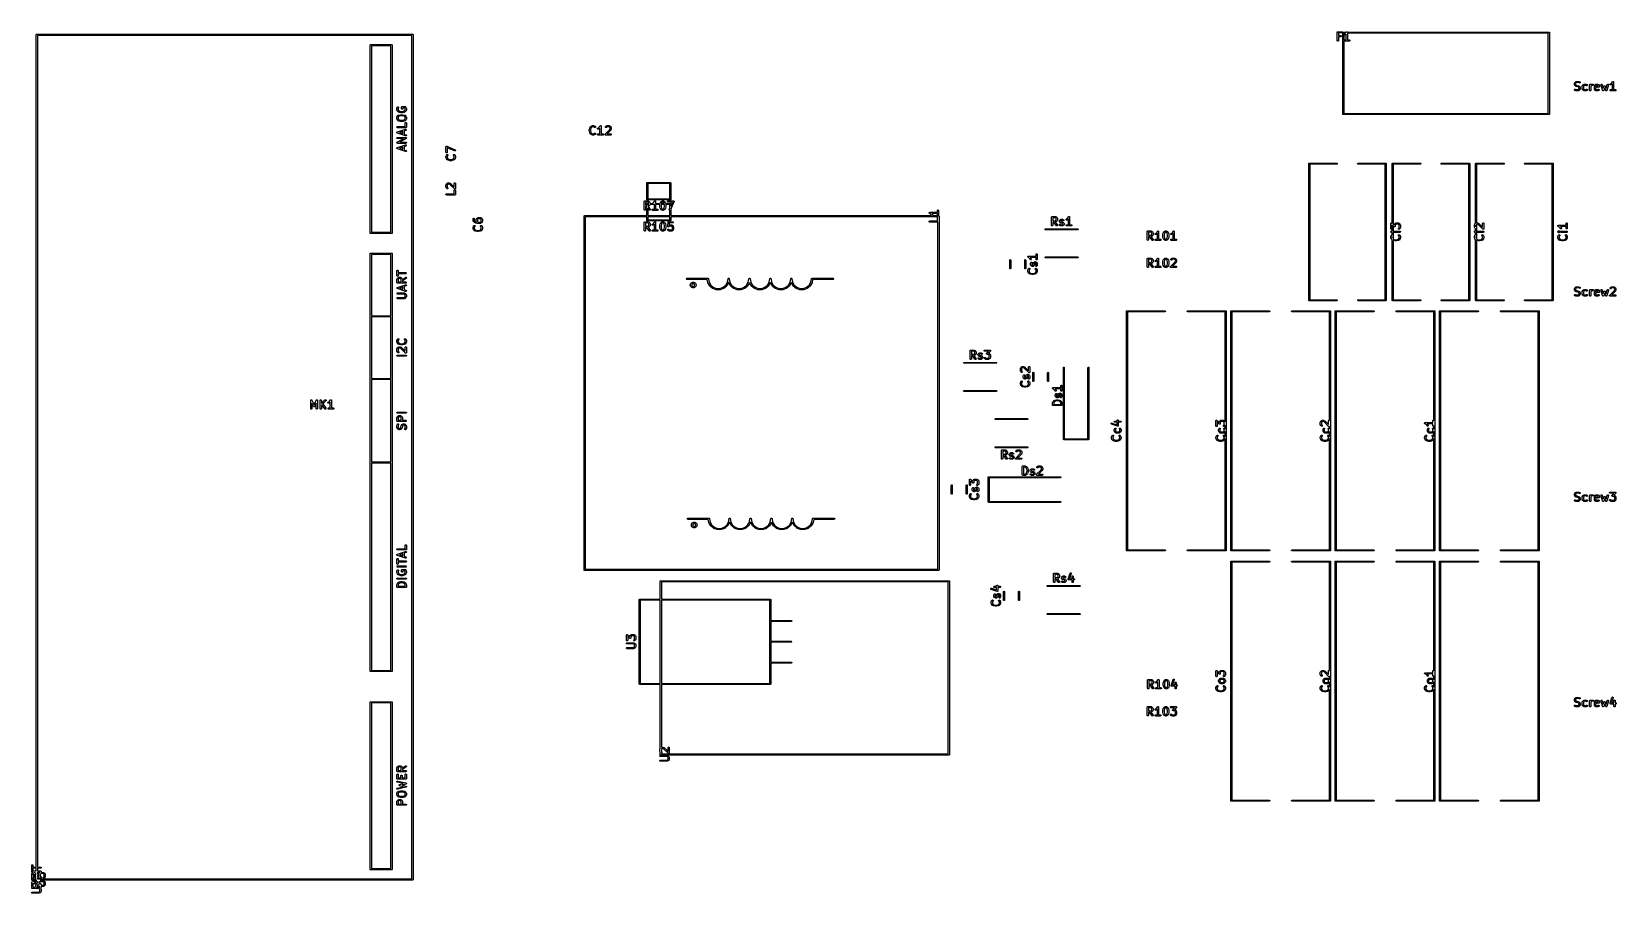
# Model space of a CAD drawing. Extents: x 50 to 243, y -147 to -42.
import ezdxf

# ---------------------------------------------------------------- set-up
doc = ezdxf.new("R2010")
doc.units = 0
doc.header["$MEASUREMENT"] = 0
doc.layers.add('BLACK', color=7, linetype='CONTINUOUS')

msp = doc.modelspace()

# ---------------------------------------------------------------- linework, layer by layer
at = {"layer": 'BLACK', "linetype": 'CONTINUOUS'}
for p, q in [((208.808, -42.3704), (208.809, -42.3639)), ((208.808, -43.3704), (208.808, -42.3704)), ((208.809, -42.3574), (208.812, -42.3512)), ((208.809, -42.3639), (208.809, -42.3574)), ((208.812, -42.3512), (208.813, -42.3447)), ((208.813, -42.3447), (208.816, -42.339)), ((208.816, -42.339), (208.818, -42.3329)), ((208.818, -42.3329), (208.823, -42.3279)), ((208.823, -42.3279), (208.826, -42.3222)), ((208.826, -42.3222), (208.831, -42.318)), ((208.831, -42.318), (208.835, -42.3129)), ((208.835, -42.3129), (208.841, -42.3096)), ((208.841, -42.3096), (208.846, -42.3054)), ((208.846, -42.3054), (208.852, -42.3032)), ((208.852, -42.3032), (208.858, -42.2999)), ((208.858, -42.2999), (208.864, -42.2988)), ((208.864, -42.2988), (208.87, -42.2965)), ((208.87, -42.2965), (208.877, -42.2965)), ((208.877, -42.2965), (208.883, -42.2954)), ((208.883, -42.2954), (209.36, -42.2954)), ((209.36, -42.2954), (209.385, -42.2999)), ((209.385, -42.2999), (209.408, -42.3129)), ((209.408, -42.3129), (209.424, -42.3329)), ((209.424, -42.4079), (209.408, -42.4278)), ((209.424, -42.3329), (209.433, -42.3574)), ((209.433, -42.3834), (209.424, -42.4079)), ((209.433, -42.3574), (209.433, -42.3834)), ((209.475, -42.4048), (209.477, -42.3985)), ((209.475, -42.4114), (209.475, -42.4048)), ((209.475, -52.3108), (209.475, -42.4114)), ((209.475, -42.4114), (209.475, -42.4114)), ((209.477, -42.3985), (209.478, -42.392)), ((209.478, -42.392), (209.482, -42.3862)), ((209.482, -42.3862), (209.484, -42.3799)), ((209.484, -42.3799), (209.488, -42.3748)), ((209.488, -42.3748), (209.492, -42.369)), ((209.492, -42.369), (209.497, -42.3648)), ((209.497, -42.3648), (209.501, -42.3597)), ((209.501, -42.3597), (209.507, -42.3563)), ((209.507, -42.3563), (209.512, -42.352)), ((209.512, -42.352), (209.518, -42.3498)), ((209.518, -42.3498), (209.524, -42.3464)), ((209.524, -42.3464), (209.531, -42.3453)), ((209.531, -42.3453), (209.537, -42.343)), ((209.537, -42.343), (209.543, -42.343)), ((209.543, -42.343), (209.543, -42.343)), ((209.543, -42.343), (209.907, -42.343)), ((209.907, -42.343), (209.916, -42.3288)), ((209.916, -42.3288), (209.919, -42.3258)), ((209.919, -42.3258), (209.921, -42.3222)), ((209.921, -42.3222), (209.928, -42.3164)), ((209.928, -42.3164), (209.934, -42.3099)), ((209.934, -42.3099), (209.938, -42.3081)), ((209.938, -42.3081), (209.941, -42.3054)), ((209.941, -42.3054), (209.949, -42.3024)), ((209.949, -42.3024), (209.958, -42.2984)), ((209.958, -42.2984), (209.962, -42.2979)), ((209.962, -42.2979), (209.966, -42.2965)), ((209.966, -42.2965), (209.974, -42.2965)), ((209.974, -42.2965), (209.983, -42.2955)), ((209.983, -42.2955), (209.987, -42.2965)), ((209.987, -42.2965), (209.992, -42.2965)), ((209.992, -42.2965), (210, -42.2996)), ((210, -42.2996), (210.009, -42.3017)), ((210.009, -42.3017), (210.012, -42.304)), ((210.012, -42.304), (210.016, -42.3054)), ((210.016, -42.3054), (210.023, -42.3112)), ((210.023, -42.3112), (210.03, -42.3161)), ((210.03, -42.3161), (210.033, -42.3195)), ((210.033, -42.3195), (210.036, -42.3222)), ((210.036, -42.3222), (210.04, -42.3299)), ((210.04, -42.3299), (210.046, -42.3371)), ((210.046, -42.3371), (210.047, -42.3411)), ((210.047, -42.3411), (210.048, -42.343)), ((210.048, -42.343), (234.576, -42.343)), ((234.576, -42.343), (234.576, -42.343)), ((234.576, -42.343), (234.582, -42.343)), ((234.582, -42.343), (234.588, -42.3453)), ((234.588, -42.3453), (234.595, -42.3464)), ((234.595, -42.3464), (234.601, -42.3498)), ((234.601, -42.3498), (234.607, -42.352)), ((234.607, -42.352), (234.612, -42.3563)), ((234.612, -42.3563), (234.618, -42.3597)), ((234.618, -42.3597), (234.622, -42.3648)), ((234.622, -42.3648), (234.627, -42.369)), ((234.627, -42.369), (234.631, -42.3748)), ((234.631, -42.3748), (234.635, -42.3799)), ((234.635, -42.3799), (234.637, -42.3862)), ((234.637, -42.3862), (234.641, -42.392)), ((234.641, -42.392), (234.642, -42.3985)), ((234.642, -42.3985), (234.644, -42.4048)), ((234.644, -42.4048), (234.644, -42.4114)), ((234.644, -42.4114), (234.644, -42.4114)), ((234.644, -42.4114), (234.644, -52.3306)), ((50.471, -42.6588), (50.4733, -42.6525)), ((50.471, -42.6654), (50.471, -42.6588)), ((50.471, -144.015), (50.471, -42.6654)), ((50.4733, -42.6525), (50.4744, -42.646)), ((50.4744, -42.646), (50.4778, -42.6402)), ((50.4778, -42.6402), (50.48, -42.6339)), ((50.48, -42.6339), (50.4843, -42.6288)), ((50.4843, -42.6288), (50.4877, -42.623)), ((50.4877, -42.623), (50.4928, -42.6188)), ((50.4928, -42.6188), (50.497, -42.6137)), ((50.497, -42.6137), (50.5028, -42.6103)), ((50.5028, -42.6103), (50.5079, -42.606)), ((50.5079, -42.606), (50.5142, -42.6038)), ((50.5142, -42.6038), (50.52, -42.6004)), ((50.52, -42.6004), (50.5265, -42.5993)), ((50.5265, -42.5993), (50.5328, -42.597)), ((50.5328, -42.597), (50.5394, -42.597)), ((50.5394, -42.597), (50.5394, -42.597)), ((50.5394, -42.597), (96.2726, -42.597)), ((50.621, -42.747), (50.621, -144.015)), ((96.191, -42.747), (50.621, -42.747)), ((91.111, -43.9288), (91.1133, -43.9225)), ((91.111, -43.9354), (91.111, -43.9288)), ((91.111, -66.7888), (91.111, -43.9354)), ((91.111, -43.9354), (91.111, -43.9354)), ((91.1133, -43.9225), (91.1144, -43.916)), ((91.1144, -43.916), (91.1178, -43.9102)), ((91.1178, -43.9102), (91.12, -43.9039)), ((91.12, -43.9039), (91.1243, -43.8988)), ((91.1243, -43.8988), (91.1277, -43.893)), ((91.1277, -43.893), (91.1328, -43.8888)), ((91.1328, -43.8888), (91.137, -43.8837)), ((91.137, -43.8837), (91.1428, -43.8803)), ((91.1428, -43.8803), (91.1479, -43.876)), ((91.1479, -43.876), (91.1542, -43.8738)), ((91.1542, -43.8738), (91.16, -43.8704)), ((91.16, -43.8704), (91.1665, -43.8693)), ((91.1665, -43.8693), (91.1728, -43.867)), ((91.1728, -43.867), (91.1794, -43.867)), ((91.1794, -43.867), (91.1794, -43.867)), ((91.1794, -43.867), (93.7326, -43.867)), ((91.261, -44.017), (91.261, -66.727)), ((93.651, -44.017), (91.261, -44.017)), ((93.651, -66.727), (93.651, -44.017)), ((93.7326, -43.867), (93.7392, -43.867)), ((93.7326, -43.867), (93.7326, -43.867)), ((93.7392, -43.867), (93.7455, -43.8693)), ((93.7455, -43.8693), (93.752, -43.8704)), ((93.752, -43.8704), (93.7578, -43.8738)), ((93.7578, -43.8738), (93.7641, -43.876)), ((93.7641, -43.876), (93.7692, -43.8803)), ((93.7692, -43.8803), (93.775, -43.8837)), ((93.775, -43.8837), (93.7792, -43.8888)), ((93.7792, -43.8888), (93.7843, -43.893)), ((93.7843, -43.893), (93.7877, -43.8988)), ((93.7877, -43.8988), (93.792, -43.9039)), ((93.792, -43.9039), (93.7942, -43.9102)), ((93.7942, -43.9102), (93.7976, -43.916)), ((93.7976, -43.916), (93.7987, -43.9225)), ((93.7987, -43.9225), (93.801, -43.9288)), ((93.801, -43.9288), (93.801, -43.9354)), ((93.801, -43.9354), (93.801, -43.9354)), ((93.801, -43.9354), (93.801, -66.8086)), ((96.191, -145.467), (96.191, -42.747)), ((96.2726, -42.597), (96.2726, -42.597)), ((96.2726, -42.597), (96.2792, -42.597)), ((96.2792, -42.597), (96.2855, -42.5993)), ((96.2855, -42.5993), (96.292, -42.6004)), ((96.292, -42.6004), (96.2978, -42.6038)), ((96.2978, -42.6038), (96.3041, -42.606)), ((96.3041, -42.606), (96.3092, -42.6103)), ((96.3092, -42.6103), (96.315, -42.6137)), ((96.315, -42.6137), (96.3192, -42.6188)), ((96.3192, -42.6188), (96.3243, -42.623)), ((96.3243, -42.623), (96.3277, -42.6288)), ((96.3277, -42.6288), (96.332, -42.6339)), ((96.332, -42.6339), (96.3342, -42.6402)), ((96.3342, -42.6402), (96.3376, -42.646)), ((96.3376, -42.646), (96.3387, -42.6525)), ((96.3387, -42.6525), (96.341, -42.6588)), ((96.341, -42.6588), (96.341, -42.6654)), ((96.341, -42.6654), (96.341, -42.6654)), ((96.341, -42.6654), (96.341, -145.549)), ((208.813, -43.396), (208.808, -43.3704)), ((208.826, -43.4186), (208.813, -43.396)), ((208.846, -43.4353), (208.826, -43.4186)), ((208.87, -43.4442), (208.846, -43.4353)), ((208.896, -43.4442), (208.87, -43.4442)), ((208.921, -43.4353), (208.896, -43.4442)), ((208.941, -43.4186), (208.921, -43.4353)), ((208.954, -43.396), (208.941, -43.4186)), ((208.958, -43.3704), (208.954, -43.396)), ((209.36, -42.4454), (208.958, -42.4454)), ((208.958, -42.4454), (208.958, -42.7716)), ((208.958, -42.7716), (209.217, -42.7716)), ((209.217, -42.9216), (208.958, -42.9216)), ((208.958, -42.9216), (208.958, -43.3704)), ((209.217, -42.7716), (209.242, -42.7761)), ((209.242, -42.917), (209.217, -42.9216)), ((209.242, -42.7761), (209.265, -42.7891)), ((209.265, -42.904), (209.242, -42.917)), ((209.265, -42.7891), (209.282, -42.8091)), ((209.282, -42.8841), (209.265, -42.904)), ((209.282, -42.8091), (209.291, -42.8335)), ((209.291, -42.8596), (209.282, -42.8841)), ((209.291, -42.8335), (209.291, -42.8596)), ((209.385, -42.4409), (209.36, -42.4454)), ((209.408, -42.4278), (209.385, -42.4409)), ((209.625, -42.493), (209.625, -42.6248)), ((209.798, -42.493), (209.625, -42.493)), ((209.625, -42.6248), (209.638, -42.6045)), ((209.633, -42.7008), (209.625, -42.6855)), ((209.625, -42.6855), (209.625, -43.3409)), ((209.625, -43.3409), (209.628, -43.3329)), ((209.628, -43.4079), (209.625, -43.3999)), ((209.625, -43.3999), (209.625, -52.249)), ((209.628, -43.3329), (209.645, -43.3129)), ((209.645, -43.4278), (209.628, -43.4079)), ((209.652, -42.7187), (209.633, -42.7008)), ((209.638, -42.6045), (209.659, -42.589)), ((209.645, -43.3129), (209.667, -43.2999)), ((209.667, -43.4409), (209.645, -43.4278)), ((209.675, -42.729), (209.652, -42.7187)), ((209.659, -42.589), (209.744, -42.5468)), ((209.667, -43.2999), (209.693, -43.2954)), ((209.693, -43.4454), (209.667, -43.4409)), ((209.701, -42.7306), (209.675, -42.729)), ((209.693, -43.2954), (209.904, -43.2954)), ((210.264, -43.4454), (209.693, -43.4454)), ((209.726, -42.7232), (209.701, -42.7306)), ((209.822, -42.6756), (209.726, -42.7232)), ((209.744, -42.5468), (209.798, -42.493)), ((209.831, -42.6684), (209.822, -42.6756)), ((209.841, -42.6615), (209.831, -42.6684)), ((209.904, -42.5991), (209.841, -42.6615)), ((209.904, -43.2954), (209.904, -42.5991)), ((210.054, -42.493), (210.054, -43.2954)), ((234.494, -42.493), (210.054, -42.493)), ((210.054, -43.2954), (210.264, -43.2954)), ((210.264, -43.2954), (210.29, -43.2999)), ((210.29, -43.4409), (210.264, -43.4454)), ((210.29, -43.2999), (210.312, -43.3129)), ((210.312, -43.4278), (210.29, -43.4409)), ((210.312, -43.3129), (210.329, -43.3329)), ((210.329, -43.4079), (210.312, -43.4278)), ((210.329, -43.3329), (210.338, -43.3574)), ((210.338, -43.3834), (210.329, -43.4079)), ((210.338, -43.3574), (210.338, -43.3834)), ((234.494, -52.249), (234.494, -42.493)), ((237.675, -48.6063), (237.678, -48.5979)), ((237.675, -48.6106), (237.675, -48.6063)), ((237.675, -48.6149), (237.675, -48.6106)), ((237.675, -48.7101), (237.675, -48.6149)), ((237.675, -48.7144), (237.675, -48.7101)), ((237.675, -48.7187), (237.675, -48.7144)), ((237.678, -48.7271), (237.675, -48.7187)), ((237.675, -49.3658), (237.684, -49.341)), ((237.676, -49.3918), (237.675, -49.3658)), ((237.686, -49.416), (237.676, -49.3918)), ((237.678, -48.5979), (237.679, -48.5892)), ((237.679, -48.7357), (237.678, -48.7271)), ((237.679, -48.5892), (237.681, -48.5855)), ((237.681, -48.7395), (237.679, -48.7357)), ((237.681, -48.5855), (237.683, -48.5813)), ((237.683, -48.7436), (237.681, -48.7395)), ((237.683, -48.5813), (237.73, -48.4861)), ((237.73, -48.8389), (237.683, -48.7436)), ((237.684, -49.341), (237.7, -49.3206)), ((237.703, -49.4355), (237.686, -49.416)), ((237.7, -49.3206), (237.722, -49.307)), ((237.726, -49.4479), (237.703, -49.4355)), ((237.722, -49.307), (237.748, -49.3018)), ((237.869, -49.4955), (237.726, -49.4479)), ((237.73, -48.4861), (237.737, -48.4764)), ((237.737, -48.8485), (237.73, -48.8389)), ((237.737, -48.4764), (237.744, -48.4666)), ((237.744, -48.8584), (237.737, -48.8485)), ((237.744, -48.4666), (237.792, -48.419)), ((237.792, -48.906), (237.744, -48.8584)), ((237.748, -49.3018), (237.773, -49.3056)), ((237.773, -49.3056), (237.905, -49.3494)), ((237.792, -48.419), (237.802, -48.4121)), ((237.802, -48.9129), (237.792, -48.906)), ((237.802, -48.4121), (237.811, -48.4049)), ((237.811, -48.92), (237.802, -48.9129)), ((237.811, -48.4049), (237.907, -48.3573)), ((237.907, -48.9677), (237.811, -48.92)), ((237.859, -48.564), (237.825, -48.6326)), ((237.825, -48.6326), (237.825, -48.6924)), ((237.825, -48.6924), (237.859, -48.7609)), ((237.889, -48.5336), (237.859, -48.564)), ((237.859, -48.7609), (237.889, -48.7913)), ((237.881, -49.4973), (237.869, -49.4955)), ((237.892, -49.4994), (237.881, -49.4973)), ((237.958, -48.4994), (237.889, -48.5336)), ((237.889, -48.7913), (237.966, -48.8298)), ((238.131, -49.4994), (237.892, -49.4994)), ((237.905, -49.3494), (238.113, -49.3494)), ((237.907, -48.3573), (237.911, -48.3561)), ((237.914, -48.97), (237.907, -48.9677)), ((237.911, -48.3561), (237.914, -48.3539)), ((237.914, -48.3539), (237.923, -48.3524)), ((237.922, -48.9733), (237.914, -48.97)), ((238.104, -49.019), (237.922, -48.9733)), ((237.923, -48.3524), (237.932, -48.3499)), ((237.932, -48.3499), (237.936, -48.3501)), ((237.936, -48.3501), (237.94, -48.3494)), ((237.94, -48.3494), (238.178, -48.3494)), ((238.166, -48.4994), (237.958, -48.4994)), ((237.966, -48.8298), (238.149, -48.8754)), ((238.181, -49.0574), (238.104, -49.019)), ((238.113, -49.3494), (238.181, -49.3151)), ((238.135, -49.4986), (238.131, -49.4994)), ((238.139, -49.4989), (238.135, -49.4986)), ((238.148, -49.4964), (238.139, -49.4989)), ((238.156, -49.4949), (238.148, -49.4964)), ((238.149, -48.8754), (238.156, -48.8788)), ((238.156, -48.8788), (238.164, -48.8811)), ((238.16, -49.4927), (238.156, -49.4949)), ((238.164, -49.4915), (238.16, -49.4927)), ((238.164, -48.8811), (238.259, -48.9287)), ((238.259, -49.4438), (238.164, -49.4915)), ((238.297, -48.5432), (238.166, -48.4994)), ((238.178, -48.3494), (238.19, -48.3515)), ((238.212, -49.0879), (238.181, -49.0574)), ((238.181, -49.3151), (238.212, -49.2847)), ((238.19, -48.3515), (238.202, -48.3532)), ((238.202, -48.3532), (238.345, -48.4008)), ((238.246, -49.1564), (238.212, -49.0879)), ((238.212, -49.2847), (238.246, -49.2162)), ((238.246, -49.2162), (238.246, -49.1564)), ((238.259, -48.9287), (238.269, -48.9359)), ((238.269, -49.4367), (238.259, -49.4438)), ((238.269, -48.9359), (238.279, -48.9428)), ((238.279, -49.4298), (238.269, -49.4367)), ((238.279, -48.9428), (238.326, -48.9904)), ((238.326, -49.3822), (238.279, -49.4298)), ((238.323, -48.547), (238.297, -48.5432)), ((238.349, -48.5418), (238.323, -48.547)), ((238.326, -48.9904), (238.333, -49.0002)), ((238.333, -49.3723), (238.326, -49.3822)), ((238.333, -49.0002), (238.341, -49.0099)), ((238.341, -49.3627), (238.333, -49.3723)), ((238.341, -49.0099), (238.388, -49.1051)), ((238.388, -49.2674), (238.341, -49.3627)), ((238.345, -48.4008), (238.368, -48.4133)), ((238.371, -48.5281), (238.349, -48.5418)), ((238.368, -48.4133), (238.385, -48.4327)), ((238.387, -48.5077), (238.371, -48.5281)), ((238.385, -48.4327), (238.395, -48.457)), ((238.395, -48.483), (238.387, -48.5077)), ((238.388, -49.1051), (238.389, -49.1093)), ((238.389, -49.2633), (238.388, -49.2674)), ((238.389, -49.1093), (238.392, -49.113)), ((238.392, -49.2596), (238.389, -49.2633)), ((238.392, -49.113), (238.393, -49.1217)), ((238.393, -49.2509), (238.392, -49.2596)), ((238.393, -49.1217), (238.396, -49.1301)), ((238.396, -49.2425), (238.393, -49.2509)), ((238.395, -48.457), (238.395, -48.483)), ((238.396, -49.1301), (238.395, -49.1344)), ((238.395, -49.1344), (238.396, -49.1387)), ((238.396, -49.2339), (238.395, -49.2382)), ((238.395, -49.2382), (238.396, -49.2425)), ((238.396, -49.1387), (238.396, -49.2339)), ((238.627, -48.9396), (238.63, -48.9312)), ((238.628, -48.9439), (238.627, -48.9396)), ((238.627, -48.9482), (238.628, -48.9439)), ((238.627, -49.2339), (238.627, -48.9482)), ((238.628, -49.2382), (238.627, -49.2339)), ((238.627, -49.2425), (238.628, -49.2382)), ((238.63, -49.2509), (238.627, -49.2425)), ((238.63, -48.9312), (238.632, -48.9225)), ((238.632, -49.2596), (238.63, -49.2509)), ((238.632, -48.9225), (238.634, -48.9188)), ((238.634, -49.2633), (238.632, -49.2596)), ((238.634, -48.9188), (238.635, -48.9146)), ((238.635, -49.2674), (238.634, -49.2633)), ((238.635, -48.9146), (238.683, -48.8194)), ((238.683, -49.3627), (238.635, -49.2674)), ((238.683, -48.8194), (238.69, -48.8098)), ((238.69, -49.3723), (238.683, -49.3627)), ((238.69, -48.8098), (238.697, -48.7999)), ((238.697, -49.3822), (238.69, -49.3723)), ((238.697, -48.7999), (238.744, -48.7523)), ((238.744, -49.4298), (238.697, -49.3822)), ((238.744, -48.7523), (238.754, -48.7454)), ((238.754, -49.4367), (238.744, -49.4298)), ((238.754, -48.7454), (238.764, -48.7383)), ((238.764, -49.4438), (238.754, -49.4367)), ((238.764, -48.7383), (238.859, -48.6906)), ((238.859, -49.4915), (238.764, -49.4438)), ((238.811, -48.8974), (238.777, -48.9659)), ((238.777, -48.9659), (238.777, -49.2162)), ((238.777, -49.2162), (238.811, -49.2847)), ((238.842, -48.867), (238.811, -48.8974)), ((238.811, -49.2847), (238.842, -49.3151)), ((238.91, -48.8327), (238.842, -48.867)), ((238.842, -49.3151), (238.91, -49.3494)), ((238.859, -48.6906), (238.863, -48.6894)), ((238.863, -49.4927), (238.859, -49.4915)), ((238.863, -48.6894), (238.867, -48.6872)), ((238.867, -49.4949), (238.863, -49.4927)), ((238.867, -48.6872), (238.875, -48.6857)), ((238.875, -49.4964), (238.867, -49.4949)), ((238.875, -48.6857), (238.884, -48.6832)), ((238.884, -49.4989), (238.875, -49.4964)), ((238.884, -48.6832), (238.888, -48.6835)), ((238.888, -49.4986), (238.884, -49.4989)), ((238.888, -48.6835), (238.892, -48.6827)), ((238.892, -49.4994), (238.888, -49.4986)), ((238.892, -48.6827), (239.083, -48.6827)), ((239.083, -49.4994), (238.892, -49.4994)), ((239.065, -48.8327), (238.91, -48.8327)), ((238.91, -49.3494), (239.065, -49.3494)), ((239.145, -48.8724), (239.065, -48.8327)), ((239.065, -49.3494), (239.145, -49.3097)), ((239.083, -48.6827), (239.087, -48.6835)), ((239.087, -49.4986), (239.083, -49.4994)), ((239.087, -48.6835), (239.092, -48.6832)), ((239.092, -49.4989), (239.087, -49.4986)), ((239.092, -48.6832), (239.1, -48.6857)), ((239.1, -49.4964), (239.092, -49.4989)), ((239.1, -48.6857), (239.109, -48.6872)), ((239.109, -49.4949), (239.1, -49.4964)), ((239.109, -48.6872), (239.112, -48.6894)), ((239.112, -49.4927), (239.109, -49.4949)), ((239.112, -48.6894), (239.116, -48.6906)), ((239.116, -49.4915), (239.112, -49.4927)), ((239.116, -48.6906), (239.212, -48.7383)), ((239.212, -49.4438), (239.116, -49.4915)), ((239.17, -48.8798), (239.145, -48.8724)), ((239.145, -49.3097), (239.17, -49.3023)), ((239.196, -48.8783), (239.17, -48.8798)), ((239.17, -49.3023), (239.196, -49.3038)), ((239.22, -48.8679), (239.196, -48.8783)), ((239.196, -49.3038), (239.22, -49.3142)), ((239.212, -48.7383), (239.233, -48.7538)), ((239.233, -49.4283), (239.212, -49.4438)), ((239.238, -48.85), (239.22, -48.8679)), ((239.22, -49.3142), (239.238, -49.3321)), ((239.233, -48.7538), (239.247, -48.7755)), ((239.247, -49.4066), (239.233, -49.4283)), ((239.25, -48.8267), (239.238, -48.85)), ((239.238, -49.3321), (239.25, -49.3554)), ((239.247, -48.7755), (239.253, -48.8008)), ((239.253, -49.3813), (239.247, -49.4066)), ((239.253, -48.8008), (239.25, -48.8267)), ((239.25, -49.3554), (239.253, -49.3813)), ((239.532, -48.7577), (239.536, -48.7321)), ((239.532, -49.4244), (239.532, -48.7577)), ((239.536, -49.45), (239.532, -49.4244)), ((239.536, -48.7321), (239.549, -48.7095)), ((239.549, -49.4726), (239.536, -49.45)), ((239.549, -48.7095), (239.569, -48.6928)), ((239.569, -49.4893), (239.549, -49.4726)), ((239.569, -48.6928), (239.594, -48.6839)), ((239.594, -49.4982), (239.569, -49.4893)), ((239.594, -48.6839), (239.62, -48.6839)), ((239.62, -49.4982), (239.594, -49.4982)), ((239.62, -48.6839), (239.644, -48.6928)), ((239.644, -49.4893), (239.62, -49.4982)), ((239.644, -48.6928), (239.664, -48.7095)), ((239.664, -49.4726), (239.644, -49.4893)), ((239.664, -48.7095), (239.677, -48.7321)), ((239.677, -49.45), (239.664, -49.4726)), ((239.677, -48.7321), (239.678, -48.7337)), ((239.682, -49.4244), (239.677, -49.45)), ((239.678, -48.7337), (239.764, -48.6906)), ((239.716, -48.8974), (239.682, -48.9659)), ((239.682, -48.9659), (239.682, -49.4244)), ((239.746, -48.867), (239.716, -48.8974)), ((239.815, -48.8327), (239.746, -48.867)), ((239.764, -48.6906), (239.768, -48.6894)), ((239.768, -48.6894), (239.772, -48.6872)), ((239.772, -48.6872), (239.78, -48.6857)), ((239.78, -48.6857), (239.789, -48.6832)), ((239.789, -48.6832), (239.793, -48.6835)), ((239.793, -48.6835), (239.797, -48.6827)), ((239.797, -48.6827), (239.892, -48.6827)), ((239.892, -48.8327), (239.815, -48.8327)), ((239.892, -48.6827), (239.918, -48.6872)), ((239.918, -48.8282), (239.892, -48.8327)), ((239.918, -48.6872), (239.941, -48.7003)), ((239.941, -48.8152), (239.918, -48.8282)), ((239.941, -48.7003), (239.957, -48.7202)), ((239.957, -48.7952), (239.941, -48.8152)), ((239.957, -48.7202), (239.966, -48.7447)), ((239.966, -48.7707), (239.957, -48.7952)), ((239.966, -48.7447), (239.966, -48.7707)), ((240.103, -48.9006), (240.104, -48.8963)), ((240.103, -49.2815), (240.103, -48.9006)), ((240.104, -49.2858), (240.103, -49.2815)), ((240.104, -48.892), (240.106, -48.8836)), ((240.104, -48.8963), (240.104, -48.892)), ((240.104, -49.2901), (240.104, -49.2858)), ((240.106, -49.2985), (240.104, -49.2901)), ((240.106, -48.8836), (240.108, -48.8749)), ((240.108, -49.3072), (240.106, -49.2985)), ((240.108, -48.8749), (240.11, -48.8712)), ((240.11, -49.3109), (240.108, -49.3072)), ((240.11, -48.8712), (240.111, -48.867)), ((240.111, -49.3151), (240.11, -49.3109)), ((240.111, -48.867), (240.159, -48.7718)), ((240.159, -49.4103), (240.111, -49.3151)), ((240.159, -48.7718), (240.165, -48.763)), ((240.165, -49.4191), (240.159, -49.4103)), ((240.165, -48.763), (240.171, -48.7538)), ((240.171, -49.4283), (240.165, -49.4191)), ((240.171, -48.7538), (240.173, -48.7525)), ((240.173, -49.4296), (240.171, -49.4283)), ((240.173, -48.7525), (240.174, -48.7509)), ((240.174, -49.4312), (240.173, -49.4296)), ((240.174, -48.7509), (240.183, -48.7448)), ((240.183, -49.4373), (240.174, -49.4312)), ((240.183, -48.7448), (240.192, -48.7383)), ((240.192, -49.4438), (240.183, -49.4373)), ((240.192, -48.7383), (240.288, -48.6906)), ((240.288, -49.4915), (240.192, -49.4438)), ((240.282, -48.8612), (240.253, -48.9183)), ((240.253, -48.9183), (240.253, -48.9996)), ((240.253, -48.9996), (240.579, -48.9343)), ((240.669, -49.0694), (240.253, -49.1525)), ((240.253, -49.1525), (240.253, -49.2638)), ((240.253, -49.2638), (240.282, -49.3209)), ((240.339, -48.8327), (240.282, -48.8612)), ((240.282, -49.3209), (240.339, -49.3494)), ((240.288, -48.6906), (240.292, -48.6894)), ((240.292, -49.4927), (240.288, -49.4915)), ((240.292, -48.6894), (240.295, -48.6872)), ((240.295, -49.4949), (240.292, -49.4927)), ((240.295, -48.6872), (240.304, -48.6857)), ((240.304, -49.4964), (240.295, -49.4949)), ((240.304, -48.6857), (240.312, -48.6832)), ((240.312, -49.4989), (240.304, -49.4964)), ((240.312, -48.6832), (240.317, -48.6835)), ((240.317, -49.4986), (240.312, -49.4989)), ((240.317, -48.6835), (240.321, -48.6827)), ((240.321, -49.4994), (240.317, -49.4986)), ((240.321, -48.6827), (240.512, -48.6827)), ((240.512, -49.4994), (240.321, -49.4994)), ((240.494, -48.8327), (240.339, -48.8327)), ((240.339, -49.3494), (240.494, -49.3494)), ((240.551, -48.8612), (240.494, -48.8327)), ((240.494, -49.3494), (240.573, -49.3097)), ((240.512, -48.6827), (240.516, -48.6835)), ((240.516, -49.4986), (240.512, -49.4994)), ((240.516, -48.6835), (240.52, -48.6832)), ((240.52, -49.4989), (240.516, -49.4986)), ((240.52, -48.6832), (240.529, -48.6857)), ((240.529, -49.4964), (240.52, -49.4989)), ((240.529, -48.6857), (240.537, -48.6872)), ((240.537, -49.4949), (240.529, -49.4964)), ((240.537, -48.6872), (240.541, -48.6894)), ((240.541, -49.4927), (240.537, -49.4949)), ((240.541, -48.6894), (240.545, -48.6906)), ((240.545, -49.4915), (240.541, -49.4927)), ((240.545, -48.6906), (240.64, -48.7383)), ((240.64, -49.4438), (240.545, -49.4915)), ((240.579, -48.9183), (240.551, -48.8612)), ((240.573, -49.3097), (240.598, -49.3023)), ((240.579, -48.9343), (240.579, -48.9183)), ((240.598, -49.3023), (240.624, -49.3038)), ((240.624, -49.3038), (240.648, -49.3142)), ((240.64, -48.7383), (240.649, -48.7448)), ((240.661, -49.4283), (240.64, -49.4438)), ((240.648, -49.3142), (240.667, -49.3321)), ((240.649, -48.7448), (240.658, -48.7509)), ((240.658, -48.7509), (240.66, -48.7525)), ((240.66, -48.7525), (240.661, -48.7538)), ((240.661, -48.7538), (240.667, -48.763)), ((240.676, -49.4066), (240.661, -49.4283)), ((240.667, -48.763), (240.674, -48.7718)), ((240.667, -49.3321), (240.679, -49.3554)), ((240.68, -49.0649), (240.669, -49.0694)), ((240.674, -48.7718), (240.721, -48.867)), ((240.682, -49.3813), (240.676, -49.4066)), ((240.679, -49.3554), (240.682, -49.3813)), ((240.692, -49.0608), (240.68, -49.0649)), ((240.693, -49.0602), (240.692, -49.0608)), ((240.703, -49.0518), (240.693, -49.0599)), ((240.693, -49.0599), (240.693, -49.0602)), ((240.712, -49.044), (240.703, -49.0518)), ((240.713, -49.0427), (240.712, -49.0433)), ((240.712, -49.0433), (240.712, -49.044)), ((240.719, -49.032), (240.713, -49.0427)), ((240.725, -49.0215), (240.719, -49.032)), ((240.721, -48.867), (240.723, -48.8712)), ((240.723, -48.8712), (240.725, -48.8749)), ((240.725, -48.8749), (240.726, -48.8836)), ((240.727, -49.0078), (240.725, -49.0198)), ((240.725, -49.0198), (240.725, -49.0206)), ((240.725, -49.0206), (240.725, -49.0215)), ((240.726, -48.8836), (240.729, -48.892)), ((240.729, -48.9958), (240.727, -49.0078)), ((240.729, -48.892), (240.729, -48.8963)), ((240.729, -48.8963), (240.729, -48.9006)), ((240.729, -48.9006), (240.729, -48.9958)), ((240.913, -48.7524), (240.919, -48.7271)), ((240.916, -48.7783), (240.913, -48.7524)), ((241.106, -49.445), (240.916, -48.7783)), ((240.919, -48.7271), (240.934, -48.7056)), ((240.934, -48.7056), (240.955, -48.6903)), ((240.955, -48.6903), (240.98, -48.6831)), ((240.98, -48.6831), (241.006, -48.685)), ((241.006, -48.685), (241.03, -48.6956)), ((241.03, -48.6956), (241.048, -48.7137)), ((241.048, -48.7137), (241.06, -48.7371)), ((241.06, -48.7371), (241.19, -49.1928)), ((241.107, -49.4463), (241.106, -49.445)), ((241.107, -49.4478), (241.107, -49.4463)), ((241.112, -49.458), (241.107, -49.4478)), ((241.117, -49.4684), (241.112, -49.458)), ((241.119, -49.4694), (241.117, -49.4684)), ((241.119, -49.4708), (241.119, -49.4694)), ((241.128, -49.4785), (241.119, -49.4708)), ((241.136, -49.4865), (241.128, -49.4785)), ((241.138, -49.4871), (241.136, -49.4865)), ((241.139, -49.4881), (241.138, -49.4871)), ((241.149, -49.4924), (241.139, -49.4881)), ((241.16, -49.4971), (241.149, -49.4924)), ((241.161, -49.4972), (241.16, -49.4971)), ((241.163, -49.4978), (241.161, -49.4972)), ((241.174, -49.4982), (241.163, -49.4978)), ((241.186, -49.499), (241.174, -49.4982)), ((241.187, -49.4986), (241.186, -49.499)), ((241.189, -49.4986), (241.187, -49.4986)), ((241.2, -49.495), (241.189, -49.4986)), ((241.19, -49.1928), (241.299, -48.9203)), ((241.211, -49.4918), (241.2, -49.495)), ((241.212, -49.4909), (241.211, -49.4918)), ((241.214, -49.4905), (241.212, -49.4909)), ((241.223, -49.4833), (241.214, -49.4905)), ((241.232, -49.4765), (241.223, -49.4833)), ((241.233, -49.4753), (241.232, -49.4765)), ((241.234, -49.4744), (241.233, -49.4753)), ((241.24, -49.4645), (241.234, -49.4744)), ((241.247, -49.4549), (241.24, -49.4645)), ((241.248, -49.4522), (241.247, -49.4535)), ((241.247, -49.4535), (241.247, -49.4549)), ((241.369, -49.1501), (241.248, -49.4522)), ((241.299, -48.9203), (241.305, -48.9112)), ((241.305, -48.9112), (241.31, -48.9018)), ((241.31, -48.9018), (241.312, -48.9002)), ((241.312, -48.9002), (241.313, -48.8982)), ((241.313, -48.8982), (241.321, -48.8916)), ((241.321, -48.8916), (241.329, -48.8844)), ((241.329, -48.8844), (241.331, -48.8836)), ((241.331, -48.8836), (241.333, -48.8821)), ((241.333, -48.8821), (241.343, -48.8788)), ((241.343, -48.8788), (241.353, -48.8748)), ((241.353, -48.8748), (241.356, -48.8747)), ((241.356, -48.8747), (241.358, -48.874)), ((241.358, -48.874), (241.369, -48.8743)), ((241.369, -48.8743), (241.379, -48.874)), ((241.49, -49.4522), (241.369, -49.1501)), ((241.379, -48.874), (241.382, -48.8747)), ((241.382, -48.8747), (241.384, -48.8748)), ((241.384, -48.8748), (241.394, -48.8788)), ((241.394, -48.8788), (241.404, -48.8821)), ((241.404, -48.8821), (241.406, -48.8836)), ((241.406, -48.8836), (241.408, -48.8844)), ((241.408, -48.8844), (241.416, -48.8916)), ((241.416, -48.8916), (241.425, -48.8982)), ((241.425, -48.8982), (241.426, -48.9002)), ((241.426, -48.9002), (241.428, -48.9018)), ((241.428, -48.9018), (241.433, -48.9112)), ((241.433, -48.9112), (241.438, -48.9203)), ((241.438, -48.9203), (241.547, -49.1928)), ((241.49, -49.4535), (241.49, -49.4522)), ((241.491, -49.4549), (241.49, -49.4535)), ((241.497, -49.4645), (241.491, -49.4549)), ((241.503, -49.4744), (241.497, -49.4645)), ((241.504, -49.4753), (241.503, -49.4744)), ((241.505, -49.4765), (241.504, -49.4753)), ((241.515, -49.4833), (241.505, -49.4765)), ((241.524, -49.4905), (241.515, -49.4833)), ((241.525, -49.4909), (241.524, -49.4905)), ((241.526, -49.4918), (241.525, -49.4909)), ((241.537, -49.495), (241.526, -49.4918)), ((241.548, -49.4986), (241.537, -49.495)), ((241.547, -49.1928), (241.678, -48.7371)), ((241.55, -49.4986), (241.548, -49.4986)), ((241.551, -49.499), (241.55, -49.4986)), ((241.563, -49.4982), (241.551, -49.499)), ((241.574, -49.4978), (241.563, -49.4982)), ((241.576, -49.4972), (241.574, -49.4978)), ((241.577, -49.4971), (241.576, -49.4972)), ((241.588, -49.4924), (241.577, -49.4971)), ((241.599, -49.4881), (241.588, -49.4924)), ((241.6, -49.4871), (241.599, -49.4881)), ((241.601, -49.4865), (241.6, -49.4871)), ((241.609, -49.4785), (241.601, -49.4865)), ((241.618, -49.4708), (241.609, -49.4785)), ((241.619, -49.4694), (241.618, -49.4708)), ((241.62, -49.4684), (241.619, -49.4694)), ((241.625, -49.458), (241.62, -49.4684)), ((241.63, -49.4478), (241.625, -49.458)), ((241.631, -49.4463), (241.63, -49.4478)), ((241.822, -48.7783), (241.631, -49.445)), ((241.631, -49.445), (241.631, -49.4463)), ((241.678, -48.7371), (241.689, -48.7137)), ((241.689, -48.7137), (241.708, -48.6956)), ((241.708, -48.6956), (241.731, -48.685)), ((241.731, -48.685), (241.757, -48.6831)), ((241.757, -48.6831), (241.782, -48.6903)), ((241.782, -48.6903), (241.804, -48.7056)), ((241.804, -48.7056), (241.818, -48.7271)), ((241.818, -48.7271), (241.824, -48.7524)), ((241.824, -48.7524), (241.822, -48.7783)), ((242.008, -48.7056), (242.014, -48.6803)), ((242.011, -48.7315), (242.008, -48.7056)), ((242.009, -49.4114), (242.018, -49.3869)), ((242.009, -49.4374), (242.009, -49.4114)), ((242.018, -49.4619), (242.009, -49.4374)), ((242.023, -48.7548), (242.011, -48.7315)), ((242.014, -48.6803), (242.028, -48.6585)), ((242.018, -49.3869), (242.035, -49.3669)), ((242.035, -49.4818), (242.018, -49.4619)), ((242.042, -48.7727), (242.023, -48.7548)), ((242.028, -48.6585), (242.049, -48.643)), ((242.035, -49.3669), (242.057, -49.3539)), ((242.057, -49.4949), (242.035, -49.4818)), ((242.066, -48.783), (242.042, -48.7727)), ((242.049, -48.643), (242.134, -48.6008)), ((242.057, -49.3539), (242.083, -49.3494)), ((242.083, -49.4994), (242.057, -49.4949)), ((242.092, -48.7846), (242.066, -48.783)), ((242.083, -49.3494), (242.294, -49.3494)), ((242.654, -49.4994), (242.083, -49.4994)), ((242.116, -48.7772), (242.092, -48.7846)), ((242.212, -48.7296), (242.116, -48.7772)), ((242.134, -48.6008), (242.215, -48.5195)), ((242.221, -48.7224), (242.212, -48.7296)), ((242.215, -48.5195), (242.306, -48.3828)), ((242.231, -48.7155), (242.221, -48.7224)), ((242.294, -48.6531), (242.231, -48.7155)), ((242.294, -49.3494), (242.294, -48.6531)), ((242.306, -48.3828), (242.309, -48.3798)), ((242.309, -48.3798), (242.311, -48.3762)), ((242.311, -48.3762), (242.318, -48.3704)), ((242.318, -48.3704), (242.324, -48.3639)), ((242.324, -48.3639), (242.328, -48.3621)), ((242.328, -48.3621), (242.331, -48.3594)), ((242.331, -48.3594), (242.34, -48.3564)), ((242.34, -48.3564), (242.348, -48.3524)), ((242.348, -48.3524), (242.352, -48.3519)), ((242.352, -48.3519), (242.356, -48.3505)), ((242.356, -48.3505), (242.365, -48.3505)), ((242.365, -48.3505), (242.373, -48.3495)), ((242.373, -48.3495), (242.378, -48.3505)), ((242.378, -48.3505), (242.382, -48.3505)), ((242.382, -48.3505), (242.39, -48.3536)), ((242.39, -48.3536), (242.399, -48.3557)), ((242.399, -48.3557), (242.402, -48.358)), ((242.402, -48.358), (242.406, -48.3594)), ((242.406, -48.3594), (242.413, -48.3652)), ((242.413, -48.3652), (242.42, -48.3701)), ((242.42, -48.3701), (242.423, -48.3735)), ((242.423, -48.3735), (242.426, -48.3762)), ((242.426, -48.3762), (242.431, -48.3839)), ((242.431, -48.3839), (242.436, -48.3911)), ((242.436, -48.3911), (242.437, -48.3951)), ((242.437, -48.3951), (242.439, -48.3987)), ((242.439, -48.3987), (242.441, -48.4075)), ((242.441, -48.4075), (242.443, -48.4161)), ((242.443, -48.4161), (242.443, -48.4203)), ((242.443, -48.4203), (242.444, -48.4244)), ((242.444, -48.4244), (242.444, -49.3494)), ((242.444, -49.3494), (242.654, -49.3494)), ((242.654, -49.3494), (242.68, -49.3539)), ((242.68, -49.4949), (242.654, -49.4994)), ((242.68, -49.3539), (242.703, -49.3669)), ((242.703, -49.4818), (242.68, -49.4949)), ((242.703, -49.3669), (242.719, -49.3869)), ((242.719, -49.4619), (242.703, -49.4818)), ((242.719, -49.3869), (242.728, -49.4114)), ((242.728, -49.4374), (242.719, -49.4619)), ((242.728, -49.4114), (242.728, -49.4374)), ((94.3734, -51.6258), (94.3741, -51.6215)), ((94.3734, -51.7687), (94.3734, -51.6258)), ((94.3755, -51.7805), (94.3734, -51.7687)), ((94.3739, -51.6172), (94.3764, -51.6088)), ((94.3741, -51.6215), (94.3739, -51.6172)), ((94.3772, -51.7924), (94.3755, -51.7805)), ((94.3764, -51.6088), (94.3779, -51.6002)), ((94.4248, -51.9352), (94.3772, -51.7924)), ((94.3779, -51.6002), (94.3801, -51.5964)), ((94.3801, -51.5964), (94.3813, -51.5923)), ((94.3813, -51.5923), (94.4289, -51.497)), ((94.4269, -51.939), (94.4248, -51.9352)), ((94.428, -51.9432), (94.4269, -51.939)), ((94.4331, -51.9504), (94.428, -51.9432)), ((94.4289, -51.497), (94.4444, -51.4761)), ((94.4373, -51.9581), (94.4331, -51.9504)), ((94.4405, -51.961), (94.4373, -51.9581)), ((94.443, -51.9646), (94.4405, -51.961)), ((94.5382, -52.0598), (94.443, -51.9646)), ((94.4444, -51.4761), (94.4662, -51.4618)), ((94.4662, -51.4618), (94.4915, -51.4557)), ((94.4915, -51.4557), (94.5174, -51.4587)), ((94.5174, -51.4587), (94.5407, -51.4703)), ((94.5631, -51.5641), (94.5234, -51.6435)), ((94.5234, -51.6435), (94.5234, -51.7565)), ((94.5234, -51.7565), (94.5616, -51.871)), ((94.548, -52.0667), (94.5382, -52.0598)), ((94.5407, -51.4703), (94.5586, -51.4892)), ((94.5577, -52.0738), (94.548, -52.0667)), ((94.5586, -51.4892), (94.5689, -51.5131)), ((94.5616, -51.871), (94.6357, -51.9451)), ((94.5705, -51.5391), (94.5631, -51.5641)), ((94.5689, -51.5131), (94.5705, -51.5391)), ((94.6357, -51.9451), (94.7127, -51.9836)), ((94.7127, -51.9836), (94.8862, -52.027)), ((94.8862, -52.027), (95.0106, -52.027)), ((94.9448, -51.483), (94.9459, -51.4765)), ((94.9448, -51.6734), (94.9448, -51.483)), ((94.9493, -51.6991), (94.9448, -51.6734)), ((94.9459, -51.4699), (94.9482, -51.4638)), ((94.9459, -51.4765), (94.9459, -51.4699)), ((94.9482, -51.4638), (94.9493, -51.4573)), ((94.9493, -51.4573), (94.9526, -51.4516)), ((94.9624, -51.7216), (94.9493, -51.6991)), ((94.9526, -51.4516), (94.9549, -51.4455)), ((94.9549, -51.4455), (94.9591, -51.4404)), ((94.9591, -51.4404), (94.9624, -51.4347)), ((94.9624, -51.4347), (94.9674, -51.4305)), ((94.9823, -51.7384), (94.9624, -51.7216)), ((94.9674, -51.4305), (94.9716, -51.4255)), ((94.9716, -51.4255), (94.9773, -51.4222)), ((94.9773, -51.4222), (94.9823, -51.418)), ((94.9823, -51.418), (94.9885, -51.4158)), ((95.0068, -51.7473), (94.9823, -51.7384)), ((94.9885, -51.4158), (94.9942, -51.4125)), ((94.9942, -51.4125), (95.0006, -51.4113)), ((95.0006, -51.4113), (95.0068, -51.4091)), ((95.0068, -51.4091), (95.0133, -51.4091)), ((95.0328, -51.7473), (95.0068, -51.7473)), ((95.0106, -52.027), (95.1841, -51.9836)), ((95.0133, -51.4091), (95.0198, -51.408)), ((95.0198, -51.408), (95.3531, -51.408)), ((95.0573, -51.7384), (95.0328, -51.7473)), ((95.0773, -51.7216), (95.0573, -51.7384)), ((95.0903, -51.6991), (95.0773, -51.7216)), ((95.0948, -51.6734), (95.0903, -51.6991)), ((95.3221, -51.558), (95.0948, -51.558)), ((95.0948, -51.558), (95.0948, -51.6734)), ((95.1841, -51.9836), (95.2611, -51.9451)), ((95.2611, -51.9451), (95.3352, -51.871)), ((95.3352, -51.5711), (95.3221, -51.558)), ((95.3734, -51.6856), (95.3352, -51.5711)), ((95.3352, -51.871), (95.3734, -51.7565)), ((95.3487, -52.0667), (95.3391, -52.0738)), ((95.3586, -52.0598), (95.3487, -52.0667)), ((95.3531, -51.408), (95.3564, -51.4085)), ((95.3564, -51.4085), (95.3597, -51.4082)), ((95.4538, -51.9646), (95.3586, -52.0598)), ((95.3597, -51.4082), (95.3691, -51.4108)), ((95.3691, -51.4108), (95.3788, -51.4125)), ((95.3734, -51.7565), (95.3734, -51.6856)), ((95.3788, -51.4125), (95.3817, -51.4141)), ((95.3817, -51.4141), (95.3848, -51.415)), ((95.3848, -51.415), (95.3929, -51.4206)), ((95.3929, -51.4206), (95.4014, -51.4255)), ((95.4014, -51.4255), (95.4035, -51.428)), ((95.4035, -51.428), (95.4062, -51.4299)), ((95.4062, -51.4299), (95.4538, -51.4775)), ((95.4538, -51.4775), (95.4563, -51.4811)), ((95.4563, -51.961), (95.4538, -51.9646)), ((95.4563, -51.4811), (95.4595, -51.4839)), ((95.4595, -51.9581), (95.4563, -51.961)), ((95.4595, -51.4839), (95.4637, -51.4917)), ((95.4637, -51.9504), (95.4595, -51.9581)), ((95.4637, -51.4917), (95.4687, -51.4989)), ((95.4687, -51.9432), (95.4637, -51.9504)), ((95.4687, -51.4989), (95.4699, -51.5031)), ((95.4699, -51.939), (95.4687, -51.9432)), ((95.4699, -51.5031), (95.4719, -51.5069)), ((95.4719, -51.9352), (95.4699, -51.939)), ((95.4719, -51.5069), (95.5195, -51.6497)), ((95.5195, -51.7924), (95.4719, -51.9352)), ((95.5195, -51.6497), (95.5213, -51.6616)), ((95.5213, -51.7805), (95.5195, -51.7924)), ((95.5213, -51.6616), (95.5234, -51.6734)), ((95.5234, -51.7687), (95.5213, -51.7805)), ((95.5234, -51.6734), (95.5234, -51.7687)), ((94.3734, -52.721), (94.3741, -52.7168)), ((94.3734, -52.9115), (94.3734, -52.721)), ((94.3741, -52.9158), (94.3734, -52.9115)), ((94.3739, -52.7125), (94.3764, -52.704)), ((94.3741, -52.7168), (94.3739, -52.7125)), ((94.3739, -52.9201), (94.3741, -52.9158)), ((94.3764, -52.9285), (94.3739, -52.9201)), ((94.3745, -53.8985), (94.3834, -53.874)), ((94.3745, -53.9245), (94.3745, -53.8985)), ((94.3834, -53.949), (94.3745, -53.9245)), ((94.3764, -52.704), (94.3779, -52.6954)), ((94.3779, -52.9372), (94.3764, -52.9285)), ((94.3779, -52.6954), (94.3801, -52.6917)), ((94.3801, -52.9409), (94.3779, -52.9372)), ((94.3801, -52.6917), (94.3813, -52.6875)), ((94.3813, -52.9451), (94.3801, -52.9409)), ((94.3813, -52.6875), (94.4289, -52.5923)), ((94.4289, -53.0403), (94.3813, -52.9451)), ((94.3834, -53.874), (94.4002, -53.8541)), ((94.4002, -53.969), (94.3834, -53.949)), ((94.4002, -53.8541), (94.4227, -53.841)), ((94.4227, -53.982), (94.4002, -53.969)), ((94.4227, -53.841), (94.4484, -53.8365)), ((94.4484, -53.9865), (94.4227, -53.982)), ((94.4289, -52.5923), (94.4361, -52.5826)), ((94.4361, -53.05), (94.4289, -53.0403)), ((94.4361, -52.5826), (94.443, -52.5728)), ((94.443, -53.0598), (94.4361, -53.05)), ((94.443, -52.5728), (94.5382, -52.4775)), ((94.5382, -53.155), (94.443, -53.0598)), ((94.4484, -53.8365), (95.3734, -53.8365)), ((95.4484, -53.9865), (94.4484, -53.9865)), ((94.5576, -52.6702), (94.5234, -52.7388)), ((94.5234, -52.7388), (94.5234, -52.8938)), ((94.5234, -52.8938), (94.5576, -52.9623)), ((94.5382, -52.4775), (94.5441, -52.4734)), ((94.5441, -53.1592), (94.5382, -53.155)), ((94.5441, -52.4734), (94.5493, -52.4684)), ((94.5493, -53.1642), (94.5441, -53.1592)), ((94.5493, -52.4684), (94.5547, -52.466)), ((94.5547, -53.1666), (94.5493, -53.1642)), ((94.5547, -52.466), (94.5595, -52.4626)), ((94.5595, -53.17), (94.5547, -53.1666)), ((94.6296, -52.5983), (94.5576, -52.6702)), ((94.5576, -52.9623), (94.6296, -53.0343)), ((94.6529, -52.1215), (94.5577, -52.0738)), ((94.5595, -52.4626), (94.5665, -52.4607)), ((94.5665, -53.1718), (94.5595, -53.17)), ((94.5665, -52.4607), (94.573, -52.4578)), ((94.573, -53.1748), (94.5665, -53.1718)), ((94.573, -52.4578), (94.7635, -52.4102)), ((94.7635, -53.2224), (94.573, -53.1748)), ((94.7909, -52.558), (94.6296, -52.5983)), ((94.6296, -53.0343), (94.7909, -53.0746)), ((94.6608, -52.1238), (94.6529, -52.1215)), ((94.6683, -52.1271), (94.6608, -52.1238)), ((94.8588, -52.1748), (94.6683, -52.1271)), ((94.7635, -52.4102), (94.7727, -52.4095)), ((94.7727, -53.223), (94.7635, -53.2224)), ((94.7727, -52.4095), (94.7817, -52.408)), ((94.7817, -53.2246), (94.7727, -53.223)), ((94.7817, -52.408), (95.115, -52.408)), ((95.115, -53.2246), (94.7817, -53.2246)), ((95.1058, -52.558), (94.7909, -52.558)), ((94.7909, -53.0746), (95.1058, -53.0746)), ((94.8679, -52.1754), (94.8588, -52.1748)), ((94.877, -52.177), (94.8679, -52.1754)), ((95.0198, -52.177), (94.877, -52.177)), ((95.0288, -52.1754), (95.0198, -52.177)), ((95.038, -52.1748), (95.0288, -52.1754)), ((95.2285, -52.1271), (95.038, -52.1748)), ((95.2672, -52.5983), (95.1058, -52.558)), ((95.1058, -53.0746), (95.2672, -53.0343)), ((95.115, -52.408), (95.1241, -52.4095)), ((95.1241, -53.223), (95.115, -53.2246)), ((95.1241, -52.4095), (95.1332, -52.4102)), ((95.1332, -53.2224), (95.1241, -53.223)), ((95.1332, -52.4102), (95.3237, -52.4578)), ((95.3237, -53.1748), (95.1332, -53.2224)), ((95.236, -52.1238), (95.2285, -52.1271)), ((95.2438, -52.1215), (95.236, -52.1238)), ((95.3391, -52.0738), (95.2438, -52.1215)), ((95.3391, -52.6702), (95.2672, -52.5983)), ((95.2672, -53.0343), (95.3391, -52.9623)), ((95.3237, -52.4578), (95.3303, -52.4607)), ((95.3303, -53.1718), (95.3237, -53.1748)), ((95.3303, -52.4607), (95.3372, -52.4626)), ((95.3372, -53.17), (95.3303, -53.1718)), ((95.3372, -52.4626), (95.3421, -52.466)), ((95.3421, -53.1666), (95.3372, -53.17)), ((95.3734, -52.7388), (95.3391, -52.6702)), ((95.3391, -52.9623), (95.3734, -52.8938)), ((95.3421, -52.466), (95.3475, -52.4684)), ((95.3475, -53.1642), (95.3421, -53.1666)), ((95.3475, -52.4684), (95.3527, -52.4734)), ((95.3527, -53.1592), (95.3475, -53.1642)), ((95.3527, -52.4734), (95.3586, -52.4775)), ((95.3586, -53.155), (95.3527, -53.1592)), ((95.3586, -52.4775), (95.4538, -52.5728)), ((95.4538, -53.0598), (95.3586, -53.155)), ((95.3734, -52.8938), (95.3734, -52.7388)), ((95.3734, -53.4353), (95.3779, -53.4097)), ((95.3734, -53.8365), (95.3734, -53.4353)), ((95.3779, -53.4097), (95.3909, -53.3871)), ((95.3909, -53.3871), (95.4109, -53.3704)), ((95.4109, -53.3704), (95.4354, -53.3615)), ((95.4354, -53.3615), (95.4614, -53.3615)), ((95.4548, -53.9854), (95.4484, -53.9865)), ((95.4538, -52.5728), (95.4607, -52.5826)), ((95.4607, -53.05), (95.4538, -53.0598)), ((95.4614, -53.9854), (95.4548, -53.9854)), ((95.4607, -52.5826), (95.4678, -52.5923)), ((95.4678, -53.0403), (95.4607, -53.05)), ((95.4614, -53.3615), (95.4859, -53.3704)), ((95.4676, -53.9831), (95.4614, -53.9854)), ((95.474, -53.982), (95.4676, -53.9831)), ((95.4678, -52.5923), (95.5155, -52.6875)), ((95.5155, -52.9451), (95.4678, -53.0403)), ((95.4797, -53.9787), (95.474, -53.982)), ((95.4859, -53.9765), (95.4797, -53.9787)), ((95.4859, -53.3704), (95.5058, -53.3871)), ((95.4909, -53.9723), (95.4859, -53.9765)), ((95.4966, -53.969), (95.4909, -53.9723)), ((95.5008, -53.9639), (95.4966, -53.969)), ((95.5058, -53.9597), (95.5008, -53.9639)), ((95.5058, -53.3871), (95.5189, -53.4097)), ((95.5091, -53.954), (95.5058, -53.9597)), ((95.5133, -53.949), (95.5091, -53.954)), ((95.5156, -53.9429), (95.5133, -53.949)), ((95.5155, -52.6875), (95.5167, -52.6916)), ((95.5167, -52.9409), (95.5155, -52.9451)), ((95.5189, -53.9372), (95.5156, -53.9429)), ((95.5167, -52.6916), (95.5189, -52.6954)), ((95.5189, -52.9372), (95.5167, -52.9409)), ((95.5189, -52.6954), (95.5204, -52.7041)), ((95.5204, -52.9285), (95.5189, -52.9372)), ((95.5189, -53.4097), (95.5234, -53.4353)), ((95.52, -53.9307), (95.5189, -53.9372)), ((95.5222, -53.9245), (95.52, -53.9307)), ((95.5204, -52.7041), (95.5229, -52.7125)), ((95.5229, -52.9201), (95.5204, -52.9285)), ((95.5234, -53.9115), (95.5222, -53.918)), ((95.5222, -53.918), (95.5222, -53.9245)), ((95.5229, -52.7125), (95.5226, -52.7168)), ((95.5226, -52.7168), (95.5234, -52.721)), ((95.5234, -52.9115), (95.5226, -52.9158)), ((95.5226, -52.9158), (95.5229, -52.9201)), ((95.5234, -52.721), (95.5234, -52.9115)), ((95.5234, -53.4353), (95.5234, -53.9115)), ((117.845, -54.0129), (117.892, -53.9177)), ((117.892, -53.9177), (117.899, -53.908)), ((117.899, -53.908), (117.906, -53.8982)), ((117.906, -53.8982), (118.002, -53.803)), ((118.021, -53.9957), (117.982, -54.0727)), ((118.002, -53.803), (118.005, -53.8005)), ((118.005, -53.8005), (118.008, -53.7973)), ((118.008, -53.7973), (118.016, -53.7931)), ((118.016, -53.7931), (118.023, -53.788)), ((118.095, -53.9216), (118.021, -53.9957)), ((118.023, -53.788), (118.027, -53.7869)), ((118.027, -53.7869), (118.031, -53.7848)), ((118.031, -53.7848), (118.174, -53.7372)), ((118.21, -53.8834), (118.095, -53.9216)), ((118.174, -53.7372), (118.186, -53.7355)), ((118.186, -53.7355), (118.197, -53.7334)), ((118.197, -53.7334), (118.293, -53.7334)), ((118.28, -53.8834), (118.21, -53.8834)), ((118.395, -53.9216), (118.28, -53.8834)), ((118.293, -53.7334), (118.305, -53.7355)), ((118.305, -53.7355), (118.316, -53.7372)), ((118.316, -53.7372), (118.459, -53.7848)), ((118.43, -53.9567), (118.395, -53.9216)), ((118.451, -53.9716), (118.43, -53.9567)), ((118.477, -53.9783), (118.451, -53.9716)), ((118.459, -53.7848), (118.463, -53.7869)), ((118.463, -53.7869), (118.467, -53.788)), ((118.467, -53.788), (118.474, -53.7931)), ((118.474, -53.7931), (118.482, -53.7973)), ((118.503, -53.9761), (118.477, -53.9783)), ((118.482, -53.7973), (118.485, -53.8005)), ((118.485, -53.8005), (118.489, -53.803)), ((118.489, -53.803), (118.536, -53.8506)), ((118.526, -53.9651), (118.503, -53.9761)), ((118.545, -53.9466), (118.526, -53.9651)), ((118.536, -53.8506), (118.551, -53.8719)), ((118.556, -53.923), (118.545, -53.9466)), ((118.551, -53.8719), (118.558, -53.8971)), ((118.558, -53.8971), (118.556, -53.923)), ((118.831, -54.027), (118.915, -53.9848)), ((118.915, -53.9848), (118.996, -53.9035)), ((118.996, -53.9035), (119.087, -53.7668)), ((119.087, -53.7668), (119.09, -53.7638)), ((119.09, -53.7638), (119.092, -53.7602)), ((119.092, -53.7602), (119.099, -53.7544)), ((119.099, -53.7544), (119.105, -53.7479)), ((119.105, -53.7479), (119.109, -53.7461)), ((119.109, -53.7461), (119.112, -53.7434)), ((119.112, -53.7434), (119.121, -53.7404)), ((119.121, -53.7404), (119.129, -53.7364)), ((119.129, -53.7364), (119.133, -53.7359)), ((119.133, -53.7359), (119.137, -53.7345)), ((119.137, -53.7345), (119.146, -53.7345)), ((119.146, -53.7345), (119.155, -53.7335)), ((119.155, -53.7335), (119.159, -53.7345)), ((119.159, -53.7345), (119.163, -53.7345)), ((119.163, -53.7345), (119.171, -53.7376)), ((119.171, -53.7376), (119.18, -53.7397)), ((119.18, -53.7397), (119.183, -53.742)), ((119.183, -53.742), (119.187, -53.7434)), ((119.187, -53.7434), (119.194, -53.7492)), ((119.194, -53.7492), (119.202, -53.7541)), ((119.202, -53.7541), (119.204, -53.7575)), ((119.204, -53.7575), (119.207, -53.7602)), ((119.207, -53.7602), (119.212, -53.7679)), ((119.212, -53.7679), (119.217, -53.7751)), ((119.217, -53.7751), (119.218, -53.7791)), ((119.218, -53.7791), (119.22, -53.7827)), ((119.22, -53.7827), (119.222, -53.7915)), ((119.222, -53.7915), (119.224, -53.8001)), ((119.224, -53.8001), (119.224, -53.8043)), ((119.224, -53.8043), (119.225, -53.8084)), ((119.225, -53.8084), (119.225, -54.7334)), ((119.742, -53.8971), (119.749, -53.8719)), ((119.744, -53.923), (119.742, -53.8971)), ((119.755, -53.9466), (119.744, -53.923)), ((119.749, -53.8719), (119.763, -53.8506)), ((119.773, -53.9651), (119.755, -53.9466)), ((119.763, -53.8506), (119.811, -53.803)), ((119.797, -53.9761), (119.773, -53.9651)), ((119.823, -53.9783), (119.797, -53.9761)), ((119.811, -53.803), (119.821, -53.7961)), ((119.821, -53.7961), (119.831, -53.7889)), ((119.848, -53.9716), (119.823, -53.9783)), ((119.831, -53.7889), (119.926, -53.7413)), ((119.87, -53.9567), (119.848, -53.9716)), ((119.909, -53.9176), (119.87, -53.9567)), ((119.977, -53.8834), (119.909, -53.9176)), ((119.926, -53.7413), (119.93, -53.7401)), ((119.93, -53.7401), (119.934, -53.7379)), ((119.934, -53.7379), (119.942, -53.7364)), ((119.942, -53.7364), (119.951, -53.7339)), ((119.951, -53.7339), (119.955, -53.7341)), ((119.955, -53.7341), (119.959, -53.7334)), ((119.959, -53.7334), (120.197, -53.7334)), ((120.18, -53.8834), (119.977, -53.8834)), ((120.248, -53.9176), (120.18, -53.8834)), ((120.197, -53.7334), (120.202, -53.7341)), ((120.202, -53.7341), (120.206, -53.7339)), ((120.206, -53.7339), (120.214, -53.7364)), ((120.214, -53.7364), (120.223, -53.7379)), ((120.223, -53.7379), (120.227, -53.7401)), ((120.227, -53.7401), (120.231, -53.7413)), ((120.231, -53.7413), (120.326, -53.7889)), ((120.279, -53.948), (120.248, -53.9176)), ((120.313, -54.0166), (120.279, -53.948)), ((120.326, -53.7889), (120.336, -53.7961)), ((120.336, -53.7961), (120.346, -53.803)), ((120.346, -53.803), (120.393, -53.8506)), ((120.393, -53.8506), (120.4, -53.8604)), ((120.4, -53.8604), (120.407, -53.8701)), ((120.407, -53.8701), (120.455, -53.9653)), ((120.455, -53.9653), (120.456, -53.9695)), ((120.456, -53.9695), (120.458, -53.9732)), ((120.458, -53.9732), (120.46, -53.9819)), ((120.46, -53.9819), (120.462, -53.9903)), ((120.462, -53.9903), (120.462, -53.9946)), ((120.462, -53.9946), (120.463, -53.9989)), ((209.475, -52.3372), (209.475, -52.3108)), ((209.477, -52.3435), (209.475, -52.3372)), ((209.478, -52.35), (209.477, -52.3435)), ((209.482, -52.3558), (209.478, -52.35)), ((209.484, -52.3621), (209.482, -52.3558)), ((209.488, -52.3672), (209.484, -52.3621)), ((209.492, -52.373), (209.488, -52.3672)), ((209.497, -52.3772), (209.492, -52.373)), ((209.501, -52.3823), (209.497, -52.3772)), ((209.507, -52.3857), (209.501, -52.3823)), ((209.512, -52.39), (209.507, -52.3857)), ((209.518, -52.3922), (209.512, -52.39)), ((209.524, -52.3956), (209.518, -52.3922)), ((209.531, -52.3967), (209.524, -52.3956)), ((209.537, -52.399), (209.531, -52.3967)), ((209.543, -52.399), (209.537, -52.399)), ((234.576, -52.399), (209.543, -52.399)), ((209.543, -52.399), (209.543, -52.399)), ((209.625, -52.249), (234.494, -52.249)), ((234.582, -52.399), (234.576, -52.399)), ((234.576, -52.399), (234.576, -52.399)), ((234.588, -52.3967), (234.582, -52.399)), ((234.595, -52.3956), (234.588, -52.3967)), ((234.601, -52.3922), (234.595, -52.3956)), ((234.607, -52.39), (234.601, -52.3922)), ((234.612, -52.3857), (234.607, -52.39)), ((234.618, -52.3823), (234.612, -52.3857)), ((234.622, -52.3772), (234.618, -52.3823)), ((234.627, -52.373), (234.622, -52.3772)), ((234.631, -52.3672), (234.627, -52.373)), ((234.635, -52.3621), (234.631, -52.3672)), ((234.637, -52.3558), (234.635, -52.3621)), ((234.641, -52.35), (234.637, -52.3558)), ((234.642, -52.3435), (234.641, -52.35)), ((234.644, -52.3372), (234.642, -52.3435)), ((234.644, -52.3306), (234.644, -52.3306)), ((234.644, -52.3306), (234.644, -52.3372)), ((94.3734, -55.816), (94.3745, -55.8097)), ((94.3745, -55.8226), (94.3734, -55.816)), ((94.3742, -54.5672), (94.3748, -54.5652)), ((94.3745, -54.5782), (94.3742, -54.5672)), ((94.3742, -54.5892), (94.3745, -54.5782)), ((94.3748, -54.5912), (94.3742, -54.5892)), ((94.3745, -55.2318), (94.3834, -55.2074)), ((94.3745, -55.2579), (94.3745, -55.2318)), ((94.3834, -55.2824), (94.3745, -55.2579)), ((94.3745, -55.8033), (94.3768, -55.7969)), ((94.3745, -55.8097), (94.3745, -55.8033)), ((94.3745, -55.8293), (94.3745, -55.8226)), ((94.3767, -55.8353), (94.3745, -55.8293)), ((94.3748, -54.5652), (94.3749, -54.5632)), ((94.3749, -54.5932), (94.3748, -54.5912)), ((94.3749, -54.5632), (94.3789, -54.5529)), ((94.3789, -54.6034), (94.3749, -54.5932)), ((94.3778, -55.8416), (94.3767, -55.8353)), ((94.3768, -55.7969), (94.378, -55.7903)), ((94.3811, -55.8475), (94.3778, -55.8416)), ((94.378, -55.7903), (94.3812, -55.7848)), ((94.3789, -54.5529), (94.3824, -54.5425)), ((94.3824, -54.6139), (94.3789, -54.6034)), ((94.3834, -55.8538), (94.3811, -55.8475)), ((94.3812, -55.7848), (94.3834, -55.7788)), ((94.3824, -54.5425), (94.3837, -54.5409)), ((94.3837, -54.6155), (94.3824, -54.6139)), ((94.3834, -55.2074), (94.4002, -55.1874)), ((94.4002, -55.3023), (94.3834, -55.2824)), ((94.3834, -55.7788), (94.3878, -55.7736)), ((94.3875, -55.8587), (94.3834, -55.8538)), ((94.3837, -54.5409), (94.3845, -54.5389)), ((94.3845, -54.6174), (94.3837, -54.6155)), ((94.3845, -54.5389), (94.3918, -54.5307)), ((94.3918, -54.6257), (94.3845, -54.6174)), ((94.3907, -55.8642), (94.3875, -55.8587)), ((94.3878, -55.7736), (94.3911, -55.7678)), ((94.3958, -55.8686), (94.3907, -55.8642)), ((94.3911, -55.7678), (94.3961, -55.7637)), ((94.3918, -54.5307), (94.3986, -54.5221)), ((94.3986, -54.6343), (94.3918, -54.6257)), ((94.4002, -55.8737), (94.3958, -55.8686)), ((94.3961, -55.7637), (94.4002, -55.7588)), ((94.3986, -54.5221), (94.4004, -54.521)), ((94.4004, -54.6354), (94.3986, -54.6343)), ((94.4002, -55.1874), (94.4227, -55.1744)), ((94.4227, -55.3153), (94.4002, -55.3023)), ((94.4002, -55.7588), (94.406, -55.7555)), ((94.4057, -55.8769), (94.4002, -55.8737)), ((94.4004, -54.521), (94.4018, -54.5194)), ((94.4018, -54.6369), (94.4004, -54.6354)), ((94.4018, -54.5194), (94.4114, -54.5142)), ((94.4114, -54.6422), (94.4018, -54.6369)), ((94.4106, -55.8811), (94.4057, -55.8769)), ((94.406, -55.7555), (94.4112, -55.7512)), ((94.4169, -55.8834), (94.4106, -55.8811)), ((94.4112, -55.7512), (95.166, -55.3199)), ((94.4114, -54.5142), (94.4208, -54.5084)), ((94.4208, -54.6479), (94.4114, -54.6422)), ((94.4227, -55.8868), (94.4169, -55.8834)), ((94.4208, -54.5084), (94.4228, -54.508)), ((94.4228, -54.6484), (94.4208, -54.6479)), ((94.4227, -55.1744), (94.4484, -55.1699)), ((94.4484, -55.3199), (94.4227, -55.3153)), ((94.429, -55.8879), (94.4227, -55.8868)), ((94.4228, -54.508), (94.4247, -54.507)), ((94.4247, -54.6493), (94.4228, -54.6484)), ((94.4247, -54.507), (95.4247, -54.1737)), ((95.4247, -54.9827), (94.4247, -54.6493)), ((94.435, -55.8901), (94.429, -55.8879)), ((94.4418, -55.8901), (94.435, -55.8901)), ((94.4484, -55.8913), (94.4418, -55.8901)), ((94.4484, -55.1699), (95.4484, -55.1699)), ((95.166, -55.3199), (94.4484, -55.3199)), ((95.4484, -55.8913), (94.4484, -55.8913)), ((95.0877, -54.4442), (94.6855, -54.5782)), ((94.6855, -54.5782), (95.0877, -54.7122)), ((95.4856, -55.31), (94.7308, -55.7413)), ((94.7308, -55.7413), (95.4484, -55.7413)), ((95.0877, -54.7122), (95.0877, -54.4442)), ((95.4721, -54.316), (95.2377, -54.3942)), ((95.2377, -54.3942), (95.2377, -54.7622)), ((95.2377, -54.7622), (95.4721, -54.8404)), ((95.4247, -54.1737), (95.4504, -54.1699)), ((95.4504, -54.9865), (95.4247, -54.9827)), ((95.4484, -55.1699), (95.455, -55.171)), ((95.4484, -55.7413), (95.474, -55.7458)), ((95.474, -55.8868), (95.4484, -55.8913)), ((95.4504, -54.1699), (95.4759, -54.1751)), ((95.4759, -54.9813), (95.4504, -54.9865)), ((95.455, -55.171), (95.4617, -55.1711)), ((95.4617, -55.1711), (95.4677, -55.1733)), ((95.4677, -55.1733), (95.474, -55.1744)), ((95.495, -54.3036), (95.4721, -54.316)), ((95.4721, -54.8404), (95.495, -54.8528)), ((95.474, -55.1744), (95.4799, -55.1777)), ((95.474, -55.7458), (95.4966, -55.7588)), ((95.4966, -55.8737), (95.474, -55.8868)), ((95.4759, -54.1751), (95.4981, -54.1887)), ((95.4981, -54.9676), (95.4759, -54.9813)), ((95.4799, -55.1777), (95.4862, -55.1801)), ((95.4908, -55.3057), (95.4856, -55.31)), ((95.4862, -55.1801), (95.4911, -55.1842)), ((95.4966, -55.3023), (95.4908, -55.3057)), ((95.4911, -55.1842), (95.4966, -55.1874)), ((95.5123, -54.2841), (95.495, -54.3036)), ((95.495, -54.8528), (95.5123, -54.8723)), ((95.4966, -55.1874), (95.5009, -55.1926)), ((95.5007, -55.2974), (95.4966, -55.3023)), ((95.4966, -55.7588), (95.5133, -55.7788)), ((95.5133, -55.8538), (95.4966, -55.8737)), ((95.4981, -54.1887), (95.5143, -54.2091)), ((95.5143, -54.9472), (95.4981, -54.9676)), ((95.5056, -55.2933), (95.5007, -55.2974)), ((95.5009, -55.1926), (95.506, -55.1969)), ((95.509, -55.2875), (95.5056, -55.2933)), ((95.506, -55.1969), (95.5092, -55.2025)), ((95.5133, -55.2824), (95.509, -55.2875)), ((95.5092, -55.2025), (95.5133, -55.2074)), ((95.5219, -54.2599), (95.5123, -54.2841)), ((95.5123, -54.8723), (95.5219, -54.8965)), ((95.5133, -55.2074), (95.5156, -55.2137)), ((95.5155, -55.2763), (95.5133, -55.2824)), ((95.5133, -55.7788), (95.5222, -55.8033)), ((95.5222, -55.8293), (95.5133, -55.8538)), ((95.5143, -54.2091), (95.5226, -54.2339)), ((95.5226, -54.9225), (95.5143, -54.9472)), ((95.5187, -55.2708), (95.5155, -55.2763)), ((95.5156, -55.2137), (95.519, -55.2195)), ((95.5199, -55.2642), (95.5187, -55.2708)), ((95.519, -55.2195), (95.5201, -55.2258)), ((95.5222, -55.2579), (95.5199, -55.2642)), ((95.5201, -55.2258), (95.5222, -55.2318)), ((95.5226, -54.2339), (95.5219, -54.2599)), ((95.5219, -54.8965), (95.5226, -54.9225)), ((95.5222, -55.2318), (95.5222, -55.2386)), ((95.5222, -55.2386), (95.5234, -55.2452)), ((95.5234, -55.2452), (95.5222, -55.2515)), ((95.5222, -55.2515), (95.5222, -55.2579)), ((95.5222, -55.8033), (95.5222, -55.8293)), ((117.789, -54.237), (117.791, -54.2279)), ((117.789, -54.3798), (117.789, -54.237)), ((117.791, -54.3888), (117.789, -54.3798)), ((117.791, -54.2188), (117.839, -54.0283)), ((117.791, -54.2279), (117.791, -54.2188)), ((117.791, -54.398), (117.791, -54.3888)), ((117.839, -54.5885), (117.791, -54.398)), ((117.839, -54.0283), (117.842, -54.0208)), ((117.842, -54.596), (117.839, -54.5885)), ((117.842, -54.0208), (117.845, -54.0129)), ((117.845, -54.6038), (117.842, -54.596)), ((117.892, -54.6991), (117.845, -54.6038)), ((117.899, -54.7087), (117.892, -54.6991)), ((117.906, -54.7186), (117.899, -54.7087)), ((118.002, -54.8138), (117.906, -54.7186)), ((117.982, -54.0727), (117.939, -54.2462)), ((117.939, -54.2462), (117.939, -54.3706)), ((117.939, -54.3706), (117.982, -54.5441)), ((117.982, -54.5441), (118.021, -54.6211)), ((118.005, -54.8163), (118.002, -54.8138)), ((118.008, -54.8195), (118.005, -54.8163)), ((118.016, -54.8237), (118.008, -54.8195)), ((118.023, -54.8287), (118.016, -54.8237)), ((118.021, -54.6211), (118.095, -54.6952)), ((118.027, -54.8299), (118.023, -54.8287)), ((118.031, -54.8319), (118.027, -54.8299)), ((118.174, -54.8795), (118.031, -54.8319)), ((118.095, -54.6952), (118.21, -54.7334)), ((118.186, -54.8813), (118.174, -54.8795)), ((118.197, -54.8834), (118.186, -54.8813)), ((118.293, -54.8834), (118.197, -54.8834)), ((118.21, -54.7334), (118.28, -54.7334)), ((118.28, -54.7334), (118.395, -54.6952)), ((118.305, -54.8813), (118.293, -54.8834)), ((118.316, -54.8795), (118.305, -54.8813)), ((118.459, -54.8319), (118.316, -54.8795)), ((118.395, -54.6952), (118.43, -54.6601)), ((118.43, -54.6601), (118.451, -54.6452)), ((118.451, -54.6452), (118.477, -54.6384)), ((118.463, -54.8299), (118.459, -54.8319)), ((118.467, -54.8287), (118.463, -54.8299)), ((118.474, -54.8237), (118.467, -54.8287)), ((118.482, -54.8195), (118.474, -54.8237)), ((118.477, -54.6384), (118.503, -54.6407)), ((118.485, -54.8163), (118.482, -54.8195)), ((118.489, -54.8138), (118.485, -54.8163)), ((118.536, -54.7662), (118.489, -54.8138)), ((118.503, -54.6407), (118.526, -54.6517)), ((118.526, -54.6517), (118.545, -54.6701)), ((118.551, -54.7448), (118.536, -54.7662)), ((118.545, -54.6701), (118.556, -54.6937)), ((118.558, -54.7197), (118.551, -54.7448)), ((118.556, -54.6937), (118.558, -54.7197)), ((118.789, -54.0896), (118.795, -54.0643)), ((118.792, -54.1155), (118.789, -54.0896)), ((118.79, -54.7954), (118.799, -54.7709)), ((118.79, -54.8214), (118.79, -54.7954)), ((118.799, -54.8459), (118.79, -54.8214)), ((118.804, -54.1388), (118.792, -54.1155)), ((118.795, -54.0643), (118.81, -54.0425)), ((118.799, -54.7709), (118.816, -54.7509)), ((118.816, -54.8658), (118.799, -54.8459)), ((118.823, -54.1567), (118.804, -54.1388)), ((118.81, -54.0425), (118.831, -54.027)), ((118.816, -54.7509), (118.838, -54.7379)), ((118.838, -54.8789), (118.816, -54.8658)), ((118.847, -54.167), (118.823, -54.1567)), ((118.838, -54.7379), (118.864, -54.7334)), ((118.864, -54.8834), (118.838, -54.8789)), ((118.873, -54.1686), (118.847, -54.167)), ((118.864, -54.7334), (119.075, -54.7334)), ((119.436, -54.8834), (118.864, -54.8834)), ((118.898, -54.1612), (118.873, -54.1686)), ((118.993, -54.1136), (118.898, -54.1612)), ((119.003, -54.1064), (118.993, -54.1136)), ((119.012, -54.0995), (119.003, -54.1064)), ((119.075, -54.0371), (119.012, -54.0995)), ((119.075, -54.7334), (119.075, -54.0371)), ((119.225, -54.7334), (119.436, -54.7334)), ((119.436, -54.7334), (119.461, -54.7379)), ((119.461, -54.8789), (119.436, -54.8834)), ((119.461, -54.7379), (119.484, -54.7509)), ((119.484, -54.8658), (119.461, -54.8789)), ((119.484, -54.7509), (119.5, -54.7709)), ((119.5, -54.8459), (119.484, -54.8658)), ((119.5, -54.7709), (119.509, -54.7954)), ((119.509, -54.8214), (119.5, -54.8459)), ((119.509, -54.7954), (119.509, -54.8214)), ((119.694, -54.8018), (119.695, -54.7987)), ((119.695, -54.8116), (119.694, -54.8018)), ((119.695, -54.7954), (119.698, -54.7861)), ((119.695, -54.7987), (119.695, -54.7954)), ((119.695, -54.8214), (119.695, -54.8116)), ((119.696, -54.8245), (119.695, -54.8214)), ((119.696, -54.8278), (119.696, -54.8245)), ((119.701, -54.8367), (119.696, -54.8278)), ((119.698, -54.7861), (119.701, -54.7767)), ((119.701, -54.7767), (119.703, -54.774)), ((119.704, -54.8459), (119.701, -54.8367)), ((119.703, -54.774), (119.704, -54.7709)), ((119.704, -54.7709), (119.71, -54.7634)), ((119.706, -54.8484), (119.704, -54.8459)), ((119.707, -54.8514), (119.706, -54.8484)), ((119.714, -54.8583), (119.707, -54.8514)), ((119.71, -54.7634), (119.716, -54.7553)), ((119.721, -54.8658), (119.714, -54.8583)), ((119.716, -54.7553), (120.275, -54.1964)), ((119.724, -54.8675), (119.721, -54.8658)), ((119.726, -54.8698), (119.724, -54.8675)), ((119.735, -54.874), (119.726, -54.8698)), ((119.743, -54.8789), (119.735, -54.874)), ((119.746, -54.8794), (119.743, -54.8789)), ((119.749, -54.8808), (119.746, -54.8794)), ((119.759, -54.8817), (119.749, -54.8808)), ((119.769, -54.8834), (119.759, -54.8817)), ((120.388, -54.8834), (119.769, -54.8834)), ((120.393, -54.29), (119.95, -54.7334)), ((119.95, -54.7334), (120.388, -54.7334)), ((120.275, -54.1964), (120.313, -54.0819)), ((120.313, -54.0819), (120.313, -54.0166)), ((120.388, -54.7334), (120.414, -54.7379)), ((120.414, -54.8789), (120.388, -54.8834)), ((120.396, -54.2864), (120.393, -54.29)), ((120.399, -54.2836), (120.396, -54.2864)), ((120.403, -54.2758), (120.399, -54.2836)), ((120.408, -54.2686), (120.403, -54.2758)), ((120.409, -54.2645), (120.408, -54.2686)), ((120.411, -54.2607), (120.409, -54.2645)), ((120.459, -54.1178), (120.411, -54.2607)), ((120.414, -54.7379), (120.436, -54.7509)), ((120.436, -54.8658), (120.414, -54.8789)), ((120.436, -54.7509), (120.453, -54.7709)), ((120.453, -54.8459), (120.436, -54.8658)), ((120.453, -54.7709), (120.462, -54.7954)), ((120.462, -54.8214), (120.453, -54.8459)), ((120.461, -54.1059), (120.459, -54.1178)), ((120.463, -54.0941), (120.461, -54.1059)), ((120.462, -54.7954), (120.462, -54.8214)), ((120.463, -53.9989), (120.463, -54.0941)), ((94.3742, -56.472), (94.3748, -56.47)), ((94.3745, -56.483), (94.3742, -56.472)), ((94.3742, -56.494), (94.3745, -56.483)), ((94.3748, -56.4959), (94.3742, -56.494)), ((94.3748, -56.47), (94.3749, -56.4679)), ((94.3749, -56.498), (94.3748, -56.4959)), ((94.3749, -56.4679), (94.3789, -56.4577)), ((94.3789, -56.5082), (94.3749, -56.498)), ((94.3789, -56.4577), (94.3824, -56.4472)), ((94.3824, -56.5187), (94.3789, -56.5082)), ((94.3824, -56.4472), (94.3837, -56.4456)), ((94.3837, -56.5203), (94.3824, -56.5187)), ((94.3837, -56.4456), (94.3845, -56.4437)), ((94.3845, -56.5222), (94.3837, -56.5203)), ((94.3845, -56.4437), (94.3918, -56.4355)), ((94.3918, -56.5304), (94.3845, -56.5222)), ((94.3918, -56.4355), (94.3986, -56.4268)), ((94.3986, -56.5391), (94.3918, -56.5304)), ((94.3986, -56.4268), (94.4004, -56.4258)), ((94.4004, -56.5402), (94.3986, -56.5391)), ((94.4004, -56.4258), (94.4018, -56.4242)), ((94.4018, -56.5417), (94.4004, -56.5402)), ((94.4018, -56.4242), (94.4114, -56.419)), ((94.4114, -56.5469), (94.4018, -56.5417)), ((94.4114, -56.419), (94.4208, -56.4132)), ((94.4208, -56.5527), (94.4114, -56.5469)), ((94.4208, -56.4132), (94.4228, -56.4128)), ((94.4228, -56.5531), (94.4208, -56.5527)), ((94.4228, -56.4128), (94.4247, -56.4118)), ((94.4247, -56.5541), (94.4228, -56.5531)), ((94.4247, -56.4118), (95.4247, -56.0785)), ((95.4247, -56.8874), (94.4247, -56.5541)), ((95.0877, -56.3489), (94.6855, -56.483)), ((94.6855, -56.483), (95.0877, -56.617)), ((95.0877, -56.617), (95.0877, -56.3489)), ((95.4721, -56.2208), (95.2377, -56.2989)), ((95.2377, -56.2989), (95.2377, -56.667)), ((95.2377, -56.667), (95.4721, -56.7451)), ((95.4247, -56.0785), (95.4504, -56.0746)), ((95.4504, -56.8913), (95.4247, -56.8874)), ((95.4504, -56.0746), (95.4759, -56.0799)), ((95.4759, -56.886), (95.4504, -56.8913)), ((95.495, -56.2084), (95.4721, -56.2208)), ((95.4721, -56.7451), (95.495, -56.7575)), ((95.4759, -56.0799), (95.4981, -56.0935)), ((95.4981, -56.8724), (95.4759, -56.886)), ((95.5123, -56.1889), (95.495, -56.2084)), ((95.495, -56.7575), (95.5123, -56.777)), ((95.4981, -56.0935), (95.5143, -56.1139)), ((95.5143, -56.852), (95.4981, -56.8724)), ((95.5219, -56.1647), (95.5123, -56.1889)), ((95.5123, -56.777), (95.5219, -56.8012)), ((95.5143, -56.1139), (95.5226, -56.1386)), ((95.5226, -56.8273), (95.5143, -56.852)), ((95.5226, -56.1386), (95.5219, -56.1647)), ((95.5219, -56.8012), (95.5226, -56.8273)), ((100.343, -56.3167), (100.345, -56.3082)), ((100.343, -56.9833), (100.343, -56.3167)), ((100.348, -57.009), (100.343, -56.9833)), ((100.343, -57.5071), (100.345, -57.4953)), ((100.343, -57.6024), (100.343, -57.5071)), ((100.345, -57.6142), (100.343, -57.6024)), ((100.345, -56.2995), (100.347, -56.2954)), ((100.345, -56.3082), (100.345, -56.2995)), ((100.345, -57.4953), (100.347, -57.4834)), ((100.347, -57.6261), (100.345, -57.6142)), ((100.347, -56.2954), (100.348, -56.291)), ((100.347, -57.4834), (100.395, -57.3406)), ((100.395, -57.769), (100.347, -57.6261)), ((100.348, -56.291), (100.352, -56.2835)), ((100.361, -57.0315), (100.348, -57.009)), ((100.352, -56.2835), (100.356, -56.2756)), ((100.356, -56.2756), (100.359, -56.2723)), ((100.359, -56.2723), (100.361, -56.2685)), ((100.361, -56.2685), (100.368, -56.2629)), ((100.381, -57.0483), (100.361, -57.0315)), ((100.368, -56.2629), (100.373, -56.2566)), ((100.373, -56.2566), (100.377, -56.2546)), ((100.377, -56.2546), (100.381, -56.2517)), ((100.381, -56.2517), (100.389, -56.2488)), ((100.405, -57.0572), (100.381, -57.0483)), ((100.389, -56.2488), (100.397, -56.2449)), ((100.395, -57.3406), (100.397, -57.3368)), ((100.397, -57.7728), (100.395, -57.769)), ((100.397, -56.2449), (100.401, -56.2443)), ((100.397, -57.3368), (100.398, -57.3326)), ((100.398, -57.7769), (100.397, -57.7728)), ((100.398, -57.3326), (100.403, -57.3254)), ((100.403, -57.7841), (100.398, -57.7769)), ((100.401, -56.2443), (100.405, -56.2428)), ((100.403, -57.3254), (100.407, -57.3177)), ((100.407, -57.7919), (100.403, -57.7841)), ((100.405, -56.2428), (100.414, -56.2428)), ((100.431, -57.0572), (100.405, -57.0572)), ((100.407, -57.3177), (100.41, -57.3148)), ((100.41, -57.7947), (100.407, -57.7919)), ((100.41, -57.3148), (100.413, -57.3113)), ((100.413, -57.7983), (100.41, -57.7947)), ((100.413, -57.3113), (100.461, -57.2636)), ((100.508, -57.8935), (100.413, -57.7983)), ((100.414, -56.2428), (100.423, -56.2418)), ((100.423, -56.2418), (100.427, -56.2428)), ((100.427, -56.2428), (100.431, -56.2428)), ((100.431, -56.2428), (100.44, -56.2458)), ((100.456, -57.0483), (100.431, -57.0572)), ((100.44, -56.2458), (100.448, -56.2477)), ((100.448, -56.2477), (101.448, -56.6763)), ((100.476, -57.0315), (100.456, -57.0483)), ((100.461, -57.2636), (100.482, -57.2487)), ((100.489, -57.009), (100.476, -57.0315)), ((100.482, -57.2487), (100.507, -57.242)), ((100.493, -56.9833), (100.489, -57.009)), ((101.389, -56.8142), (100.493, -56.4304)), ((100.493, -56.4304), (100.493, -56.9833)), ((100.532, -57.4048), (100.493, -57.5193)), ((100.493, -57.5193), (100.493, -57.5902)), ((100.493, -57.5902), (100.532, -57.7047)), ((100.507, -57.242), (100.533, -57.2442)), ((100.567, -57.3697), (100.532, -57.4048)), ((100.532, -57.7047), (100.606, -57.7788)), ((100.533, -57.2442), (100.557, -57.2552)), ((100.557, -57.2552), (100.575, -57.2736)), ((100.582, -57.3484), (100.567, -57.3697)), ((100.575, -57.2736), (100.586, -57.2973)), ((100.588, -57.3232), (100.582, -57.3484)), ((100.586, -57.2973), (100.588, -57.3232)), ((100.606, -57.7788), (100.683, -57.8173)), ((100.683, -57.8173), (100.856, -57.8607)), ((100.981, -57.8607), (101.154, -57.8173)), ((101.154, -57.8173), (101.231, -57.7788)), ((101.231, -57.7788), (101.305, -57.7047)), ((101.248, -57.3232), (101.251, -57.2973)), ((101.255, -57.3484), (101.248, -57.3232)), ((101.251, -57.2973), (101.262, -57.2736)), ((101.27, -57.3697), (101.255, -57.3484)), ((101.262, -57.2736), (101.28, -57.2552)), ((101.305, -57.4048), (101.27, -57.3697)), ((101.28, -57.2552), (101.304, -57.2442)), ((101.304, -57.2442), (101.33, -57.242)), ((101.343, -57.5193), (101.305, -57.4048)), ((101.305, -57.7047), (101.343, -57.5902)), ((101.424, -57.7983), (101.329, -57.8935)), ((101.33, -57.242), (101.355, -57.2487)), ((101.343, -57.5902), (101.343, -57.5193)), ((101.355, -57.2487), (101.376, -57.2636)), ((101.376, -57.2636), (101.424, -57.3113)), ((101.414, -56.8201), (101.389, -56.8142)), ((101.44, -56.817), (101.414, -56.8201)), ((101.424, -57.3113), (101.426, -57.3148)), ((101.426, -57.7947), (101.424, -57.7983)), ((101.426, -57.3148), (101.43, -57.3177)), ((101.43, -57.7919), (101.426, -57.7947)), ((101.43, -57.3177), (101.434, -57.3254)), ((101.434, -57.7841), (101.43, -57.7919)), ((101.434, -57.3254), (101.439, -57.3326)), ((101.439, -57.7769), (101.434, -57.7841)), ((101.439, -57.3326), (101.44, -57.3368)), ((101.44, -57.7728), (101.439, -57.7769)), ((101.463, -56.8053), (101.44, -56.817)), ((101.44, -57.3368), (101.442, -57.3406)), ((101.442, -57.769), (101.44, -57.7728)), ((101.442, -57.3406), (101.49, -57.4834)), ((101.49, -57.6261), (101.442, -57.769)), ((101.448, -56.6763), (101.47, -56.6906)), ((101.481, -56.7863), (101.463, -56.8053)), ((101.47, -56.6906), (101.485, -56.7114)), ((101.491, -56.7624), (101.481, -56.7863)), ((101.485, -56.7114), (101.493, -56.7364)), ((101.49, -57.4834), (101.491, -57.4953)), ((101.491, -57.6142), (101.49, -57.6261)), ((101.493, -56.7364), (101.491, -56.7624)), ((101.491, -57.4953), (101.493, -57.5071)), ((101.493, -57.6024), (101.491, -57.6142)), ((101.493, -57.5071), (101.493, -57.6024)), ((100.518, -57.9004), (100.508, -57.8935)), ((100.528, -57.9076), (100.518, -57.9004)), ((100.623, -57.9552), (100.528, -57.9076)), ((100.631, -57.9575), (100.623, -57.9552)), ((100.638, -57.9609), (100.631, -57.9575)), ((100.829, -58.0085), (100.638, -57.9609)), ((100.838, -58.0091), (100.829, -58.0085)), ((100.847, -58.0107), (100.838, -58.0091)), ((100.99, -58.0107), (100.847, -58.0107)), ((100.856, -57.8607), (100.981, -57.8607)), ((100.999, -58.0091), (100.99, -58.0107)), ((101.008, -58.0085), (100.999, -58.0091)), ((101.198, -57.9609), (101.008, -58.0085)), ((101.206, -57.9575), (101.198, -57.9609)), ((101.214, -57.9552), (101.206, -57.9575)), ((101.309, -57.9076), (101.214, -57.9552)), ((101.319, -57.9004), (101.309, -57.9076)), ((101.329, -57.8935), (101.319, -57.9004)), ((205.338, -58.3614), (205.34, -58.3564)), ((205.338, -58.3667), (205.338, -58.3614)), ((205.338, -58.3668), (205.338, -58.3667)), ((205.338, -74.9814), (205.338, -58.3668)), ((205.34, -58.3564), (205.341, -58.3512)), ((205.341, -58.3512), (205.343, -58.3465)), ((205.343, -58.3465), (205.345, -58.3415)), ((205.345, -58.3415), (205.349, -58.3375)), ((205.349, -58.3375), (205.351, -58.3328)), ((205.351, -58.3328), (205.355, -58.3294)), ((205.355, -58.3294), (205.359, -58.3253)), ((205.359, -58.3253), (205.363, -58.3227)), ((205.363, -58.3227), (205.368, -58.3192)), ((205.368, -58.3192), (205.373, -58.3174)), ((205.373, -58.3174), (205.377, -58.3147)), ((205.377, -58.3147), (205.382, -58.3138)), ((205.382, -58.3138), (205.387, -58.312)), ((205.387, -58.312), (205.393, -58.312)), ((205.393, -58.312), (205.393, -58.312)), ((205.393, -58.312), (208.767, -58.312)), ((208.767, -58.432), (205.458, -58.432)), ((205.458, -58.432), (205.458, -74.932)), ((208.767, -58.312), (208.783, -58.3147)), ((208.783, -58.4293), (208.767, -58.432)), ((208.783, -58.3147), (208.801, -58.3253)), ((208.801, -58.4187), (208.783, -58.4293)), ((208.801, -58.3253), (208.815, -58.3415)), ((208.815, -58.4025), (208.801, -58.4187)), ((208.815, -58.3415), (208.822, -58.3614)), ((208.822, -58.3826), (208.815, -58.4025)), ((208.822, -58.3614), (208.822, -58.3826)), ((211.294, -58.3614), (211.301, -58.3415)), ((211.294, -58.3826), (211.294, -58.3614)), ((211.301, -58.4025), (211.294, -58.3826)), ((211.301, -58.3415), (211.315, -58.3253)), ((211.315, -58.4187), (211.301, -58.4025)), ((211.315, -58.3253), (211.333, -58.3147)), ((211.333, -58.4293), (211.315, -58.4187)), ((211.333, -58.3147), (211.349, -58.312)), ((211.349, -58.432), (211.333, -58.4293)), ((211.349, -58.312), (214.723, -58.312)), ((214.658, -58.432), (211.349, -58.432)), ((214.658, -74.932), (214.658, -58.432)), ((214.723, -58.312), (214.729, -58.312)), ((214.723, -58.312), (214.723, -58.312)), ((214.729, -58.312), (214.734, -58.3138)), ((214.734, -58.3138), (214.739, -58.3147)), ((214.739, -58.3147), (214.743, -58.3174)), ((214.743, -58.3174), (214.748, -58.3192)), ((214.748, -58.3192), (214.753, -58.3227)), ((214.753, -58.3227), (214.757, -58.3253)), ((214.757, -58.3253), (214.761, -58.3294)), ((214.761, -58.3294), (214.765, -58.3328)), ((214.765, -58.3328), (214.767, -58.3375)), ((214.767, -58.3375), (214.771, -58.3415)), ((214.771, -58.3415), (214.773, -58.3465)), ((214.773, -58.3465), (214.775, -58.3512)), ((214.775, -58.3512), (214.776, -58.3564)), ((214.776, -58.3564), (214.778, -58.3614)), ((214.778, -58.3614), (214.778, -58.3667)), ((214.778, -58.3667), (214.778, -58.3668)), ((214.778, -58.3668), (214.778, -74.9972)), ((215.498, -58.3614), (215.5, -58.3564)), ((215.498, -58.3667), (215.498, -58.3614)), ((215.498, -58.3668), (215.498, -58.3667)), ((215.498, -65.6264), (215.498, -58.3668)), ((215.5, -58.3564), (215.501, -58.3512)), ((215.501, -58.3512), (215.503, -58.3465)), ((215.503, -58.3465), (215.505, -58.3415)), ((215.505, -58.3415), (215.509, -58.3375)), ((215.509, -58.3375), (215.511, -58.3328)), ((215.511, -58.3328), (215.515, -58.3294)), ((215.515, -58.3294), (215.519, -58.3253)), ((215.519, -58.3253), (215.523, -58.3227)), ((215.523, -58.3227), (215.528, -58.3192)), ((215.528, -58.3192), (215.533, -58.3174)), ((215.533, -58.3174), (215.537, -58.3147)), ((215.537, -58.3147), (215.542, -58.3138)), ((215.542, -58.3138), (215.547, -58.312)), ((215.547, -58.312), (215.553, -58.312)), ((215.553, -58.312), (215.553, -58.312)), ((215.553, -58.312), (218.927, -58.312)), ((218.927, -58.432), (215.618, -58.432)), ((215.618, -58.432), (215.618, -65.7314)), ((218.927, -58.312), (218.943, -58.3147)), ((218.943, -58.4293), (218.927, -58.432)), ((218.943, -58.3147), (218.961, -58.3253)), ((218.961, -58.4187), (218.943, -58.4293)), ((218.961, -58.3253), (218.975, -58.3415)), ((218.975, -58.4025), (218.961, -58.4187)), ((218.975, -58.3415), (218.982, -58.3614)), ((218.982, -58.3826), (218.975, -58.4025)), ((218.982, -58.3614), (218.982, -58.3826)), ((221.454, -58.3614), (221.461, -58.3415)), ((221.454, -58.3826), (221.454, -58.3614)), ((221.461, -58.4025), (221.454, -58.3826)), ((221.461, -58.3415), (221.475, -58.3253)), ((221.475, -58.4187), (221.461, -58.4025)), ((221.475, -58.3253), (221.493, -58.3147)), ((221.493, -58.4293), (221.475, -58.4187)), ((221.493, -58.3147), (221.509, -58.312)), ((221.509, -58.432), (221.493, -58.4293)), ((221.509, -58.312), (224.883, -58.312)), ((224.818, -58.432), (221.509, -58.432)), ((224.818, -74.932), (224.818, -58.432)), ((224.883, -58.312), (224.889, -58.312)), ((224.883, -58.312), (224.883, -58.312)), ((224.889, -58.312), (224.894, -58.3138)), ((224.894, -58.3138), (224.899, -58.3147)), ((224.899, -58.3147), (224.903, -58.3174)), ((224.903, -58.3174), (224.908, -58.3192)), ((224.908, -58.3192), (224.913, -58.3227)), ((224.913, -58.3227), (224.917, -58.3253)), ((224.917, -58.3253), (224.921, -58.3294)), ((224.921, -58.3294), (224.925, -58.3328)), ((224.925, -58.3328), (224.927, -58.3375)), ((224.927, -58.3375), (224.931, -58.3415)), ((224.931, -58.3415), (224.933, -58.3465)), ((224.933, -58.3465), (224.935, -58.3512)), ((224.935, -58.3512), (224.936, -58.3564)), ((224.936, -58.3564), (224.938, -58.3614)), ((224.938, -58.3614), (224.938, -58.3667)), ((224.938, -58.3667), (224.938, -58.3668)), ((224.938, -58.3668), (224.938, -74.9972)), ((225.658, -58.3614), (225.66, -58.3564)), ((225.658, -58.3667), (225.658, -58.3614)), ((225.658, -58.3668), (225.658, -58.3667)), ((225.658, -65.6308), (225.658, -58.3668)), ((225.66, -58.3564), (225.661, -58.3512)), ((225.661, -58.3512), (225.663, -58.3465)), ((225.663, -58.3465), (225.665, -58.3415)), ((225.665, -58.3415), (225.669, -58.3375)), ((225.669, -58.3375), (225.671, -58.3328)), ((225.671, -58.3328), (225.675, -58.3294)), ((225.675, -58.3294), (225.679, -58.3253)), ((225.679, -58.3253), (225.683, -58.3227)), ((225.683, -58.3227), (225.688, -58.3192)), ((225.688, -58.3192), (225.693, -58.3174)), ((225.693, -58.3174), (225.697, -58.3147)), ((225.697, -58.3147), (225.702, -58.3138)), ((225.702, -58.3138), (225.707, -58.312)), ((225.707, -58.312), (225.713, -58.312)), ((225.713, -58.312), (225.713, -58.312)), ((225.713, -58.312), (229.087, -58.312)), ((229.087, -58.432), (225.778, -58.432)), ((225.778, -58.432), (225.778, -65.5832)), ((229.087, -58.312), (229.103, -58.3147)), ((229.103, -58.4293), (229.087, -58.432)), ((229.103, -58.3147), (229.121, -58.3253)), ((229.121, -58.4187), (229.103, -58.4293)), ((229.121, -58.3253), (229.135, -58.3415)), ((229.135, -58.4025), (229.121, -58.4187)), ((229.135, -58.3415), (229.142, -58.3614)), ((229.142, -58.3826), (229.135, -58.4025)), ((229.142, -58.3614), (229.142, -58.3826)), ((231.614, -58.3614), (231.621, -58.3415)), ((231.614, -58.3826), (231.614, -58.3614)), ((231.621, -58.4025), (231.614, -58.3826)), ((231.621, -58.3415), (231.635, -58.3253)), ((231.635, -58.4187), (231.621, -58.4025)), ((231.635, -58.3253), (231.653, -58.3147)), ((231.653, -58.4293), (231.635, -58.4187)), ((231.653, -58.3147), (231.669, -58.312)), ((231.669, -58.432), (231.653, -58.4293)), ((231.669, -58.312), (235.043, -58.312)), ((234.978, -58.432), (231.669, -58.432)), ((234.978, -74.932), (234.978, -58.432)), ((235.043, -58.312), (235.049, -58.312)), ((235.043, -58.312), (235.043, -58.312)), ((235.049, -58.312), (235.054, -58.3138)), ((235.054, -58.3138), (235.059, -58.3147)), ((235.059, -58.3147), (235.063, -58.3174)), ((235.063, -58.3174), (235.068, -58.3192)), ((235.068, -58.3192), (235.073, -58.3227)), ((235.073, -58.3227), (235.077, -58.3253)), ((235.077, -58.3253), (235.081, -58.3294)), ((235.081, -58.3294), (235.085, -58.3328)), ((235.085, -58.3328), (235.087, -58.3375)), ((235.087, -58.3375), (235.091, -58.3415)), ((235.091, -58.3415), (235.093, -58.3465)), ((235.093, -58.3465), (235.095, -58.3512)), ((235.095, -58.3512), (235.096, -58.3564)), ((235.096, -58.3564), (235.098, -58.3614)), ((235.098, -58.3614), (235.098, -58.3667)), ((235.098, -58.3667), (235.098, -58.3668)), ((235.098, -58.3668), (235.098, -74.9972)), ((100.343, -60.968), (100.344, -60.9637)), ((100.343, -61.2061), (100.343, -60.968)), ((100.344, -61.2104), (100.343, -61.2061)), ((100.344, -60.9594), (100.346, -60.951)), ((100.344, -60.9637), (100.344, -60.9594)), ((100.344, -61.2147), (100.344, -61.2104)), ((100.346, -61.2231), (100.344, -61.2147)), ((100.346, -60.951), (100.348, -60.9423)), ((100.348, -61.2317), (100.346, -61.2231)), ((100.348, -60.9423), (100.35, -60.9386)), ((100.35, -61.2355), (100.348, -61.2317)), ((100.35, -60.9386), (100.351, -60.9345)), ((100.351, -61.2396), (100.35, -61.2355)), ((100.351, -60.9345), (100.399, -60.8392)), ((100.399, -61.3349), (100.351, -61.2396)), ((100.399, -60.8392), (100.406, -60.8296)), ((100.406, -61.3445), (100.399, -61.3349)), ((100.406, -60.8296), (100.413, -60.8197)), ((100.413, -61.3544), (100.406, -61.3445)), ((100.413, -60.8197), (100.461, -60.7721)), ((100.461, -61.402), (100.413, -61.3544)), ((100.461, -60.7721), (100.47, -60.7652)), ((100.482, -61.4169), (100.461, -61.402)), ((100.47, -60.7652), (100.48, -60.7581)), ((100.48, -60.7581), (100.575, -60.7104)), ((100.507, -61.4237), (100.482, -61.4169)), ((100.528, -60.9172), (100.493, -60.9857)), ((100.493, -60.9857), (100.493, -61.1884)), ((100.493, -61.1884), (100.528, -61.2569)), ((100.533, -61.4214), (100.507, -61.4237)), ((100.558, -60.8868), (100.528, -60.9172)), ((100.528, -61.2569), (100.567, -61.2959)), ((100.557, -61.4104), (100.533, -61.4214)), ((100.575, -61.392), (100.557, -61.4104)), ((100.627, -60.8525), (100.558, -60.8868)), ((100.567, -61.2959), (100.582, -61.3173)), ((100.575, -60.7104), (100.579, -60.7092)), ((100.586, -61.3684), (100.575, -61.392)), ((100.579, -60.7092), (100.583, -60.707)), ((100.582, -61.3173), (100.588, -61.3424)), ((100.583, -60.707), (100.592, -60.7055)), ((100.588, -61.3424), (100.586, -61.3684)), ((100.592, -60.7055), (100.6, -60.703)), ((100.6, -60.703), (100.605, -60.7033)), ((100.605, -60.7033), (100.609, -60.7025)), ((100.609, -60.7025), (100.704, -60.7025)), ((100.692, -60.8525), (100.627, -60.8525)), ((100.806, -60.8907), (100.692, -60.8525)), ((100.704, -60.7025), (100.716, -60.7046)), ((100.716, -60.7046), (100.728, -60.7064)), ((100.728, -60.7064), (100.871, -60.754)), ((101.365, -61.4496), (100.806, -60.8907)), ((100.871, -60.754), (100.874, -60.756)), ((100.874, -60.756), (100.879, -60.7572)), ((100.879, -60.7572), (100.886, -60.7622)), ((100.886, -60.7622), (100.894, -60.7664)), ((100.894, -60.7664), (100.896, -60.7696)), ((100.896, -60.7696), (100.9, -60.7721)), ((100.9, -60.7721), (101.343, -61.2155)), ((101.343, -60.7775), (101.348, -60.7519)), ((101.343, -61.2155), (101.343, -60.7775)), ((101.343, -61.6347), (101.348, -61.609)), ((101.343, -62.0359), (101.343, -61.6347)), ((101.348, -60.7519), (101.361, -60.7293)), ((101.348, -61.609), (101.361, -61.5865)), ((101.361, -60.7293), (101.381, -60.7126)), ((101.361, -61.5865), (101.381, -61.5697)), ((101.373, -61.4552), (101.365, -61.4496)), ((101.381, -61.4615), (101.373, -61.4552)), ((101.381, -60.7126), (101.405, -60.7037)), ((101.384, -61.4627), (101.381, -61.4615)), ((101.381, -61.5697), (101.405, -61.5608)), ((101.387, -61.4645), (101.384, -61.4627)), ((101.396, -61.4671), (101.387, -61.4645)), ((101.405, -61.4704), (101.396, -61.4671)), ((101.405, -60.7037), (101.431, -60.7037)), ((101.409, -61.4704), (101.405, -61.4704)), ((101.405, -61.5608), (101.431, -61.5608)), ((101.412, -61.4713), (101.409, -61.4704)), ((101.422, -61.4704), (101.412, -61.4713)), ((101.431, -61.4704), (101.422, -61.4704)), ((101.431, -60.7037), (101.456, -60.7126)), ((101.435, -61.4693), (101.431, -61.4704)), ((101.431, -61.5608), (101.456, -61.5697)), ((101.438, -61.469), (101.435, -61.4693)), ((101.447, -61.4649), (101.438, -61.469)), ((101.456, -61.4615), (101.447, -61.4649)), ((101.456, -60.7126), (101.476, -60.7293)), ((101.458, -61.4594), (101.456, -61.4615)), ((101.456, -61.5697), (101.476, -61.5865)), ((101.461, -61.458), (101.458, -61.4594)), ((101.468, -61.4511), (101.461, -61.458)), ((101.476, -61.4448), (101.468, -61.4511)), ((101.476, -60.7293), (101.489, -60.7519)), ((101.477, -61.4419), (101.476, -61.4448)), ((101.476, -61.5865), (101.489, -61.609)), ((101.48, -61.4396), (101.477, -61.4419)), ((101.484, -61.4307), (101.48, -61.4396)), ((101.489, -61.4222), (101.484, -61.4307)), ((101.489, -60.7519), (101.493, -60.7775)), ((101.491, -61.416), (101.489, -61.419)), ((101.489, -61.419), (101.489, -61.4222)), ((101.489, -61.609), (101.493, -61.6347)), ((101.492, -61.4062), (101.491, -61.416)), ((101.493, -61.3966), (101.492, -61.4062)), ((101.493, -60.7775), (101.493, -61.3966)), ((101.493, -61.6347), (101.493, -62.1109)), ((124.778, -60.7114), (124.78, -60.7064)), ((124.778, -60.7168), (124.778, -60.7114)), ((124.778, -62.7272), (124.778, -60.7168)), ((124.78, -60.7064), (124.781, -60.7012)), ((124.781, -60.7012), (124.783, -60.6966)), ((124.783, -60.6966), (124.785, -60.6915)), ((124.785, -60.6915), (124.789, -60.6874)), ((124.789, -60.6874), (124.791, -60.6828)), ((124.791, -60.6828), (124.795, -60.6794)), ((124.795, -60.6794), (124.799, -60.6753)), ((124.799, -60.6753), (124.803, -60.6727)), ((124.803, -60.6727), (124.808, -60.6692)), ((124.808, -60.6692), (124.813, -60.6674)), ((124.813, -60.6674), (124.817, -60.6647)), ((124.817, -60.6647), (124.822, -60.6638)), ((124.822, -60.6638), (124.827, -60.662)), ((124.827, -60.662), (124.833, -60.662)), ((124.833, -60.662), (124.833, -60.662)), ((124.833, -60.662), (127.643, -60.662)), ((124.898, -60.782), (124.898, -62.662)), ((127.578, -60.782), (124.898, -60.782)), ((127.578, -62.662), (127.578, -60.782)), ((127.643, -60.662), (127.649, -60.662)), ((127.643, -60.662), (127.643, -60.662)), ((127.649, -60.662), (127.654, -60.6638)), ((127.654, -60.6638), (127.659, -60.6647)), ((127.659, -60.6647), (127.663, -60.6674)), ((127.663, -60.6674), (127.668, -60.6692)), ((127.668, -60.6692), (127.673, -60.6727)), ((127.673, -60.6727), (127.677, -60.6753)), ((127.677, -60.6753), (127.681, -60.6794)), ((127.681, -60.6794), (127.685, -60.6828)), ((127.685, -60.6828), (127.687, -60.6875)), ((127.687, -60.6875), (127.691, -60.6915)), ((127.691, -60.6915), (127.693, -60.6965)), ((127.693, -60.6965), (127.695, -60.7012)), ((127.695, -60.7012), (127.696, -60.7064)), ((127.696, -60.7064), (127.698, -60.7114)), ((127.698, -60.7114), (127.698, -60.7167)), ((127.698, -60.7167), (127.698, -60.7168)), ((127.698, -60.7168), (127.698, -62.7272)), ((100.345, -62.0978), (100.353, -62.0734)), ((100.345, -62.1239), (100.345, -62.0978)), ((100.353, -62.1484), (100.345, -62.1239)), ((100.353, -62.0734), (100.37, -62.0534)), ((100.37, -62.1683), (100.353, -62.1484)), ((100.37, -62.0534), (100.393, -62.0404)), ((100.393, -62.1813), (100.37, -62.1683)), ((100.393, -62.0404), (100.418, -62.0359)), ((100.418, -62.1859), (100.393, -62.1813)), ((100.418, -62.0359), (101.343, -62.0359)), ((101.418, -62.1859), (100.418, -62.1859)), ((101.425, -62.1847), (101.418, -62.1859)), ((101.431, -62.1847), (101.425, -62.1847)), ((101.438, -62.1825), (101.431, -62.1847)), ((101.444, -62.1813), (101.438, -62.1825)), ((101.45, -62.1781), (101.444, -62.1813)), ((101.456, -62.1758), (101.45, -62.1781)), ((101.461, -62.1716), (101.456, -62.1758)), ((101.467, -62.1683), (101.461, -62.1716)), ((101.471, -62.1633), (101.467, -62.1683)), ((101.476, -62.1591), (101.471, -62.1633)), ((101.479, -62.1534), (101.476, -62.1591)), ((101.483, -62.1484), (101.479, -62.1534)), ((101.486, -62.1422), (101.483, -62.1484)), ((101.489, -62.1365), (101.486, -62.1422)), ((101.49, -62.13), (101.489, -62.1365)), ((101.492, -62.1239), (101.49, -62.13)), ((101.493, -62.1109), (101.492, -62.1173)), ((101.492, -62.1173), (101.492, -62.1239)), ((124.473, -62.9744), (124.474, -62.9679)), ((124.473, -63.9744), (124.473, -62.9744)), ((124.474, -62.9614), (124.476, -62.9552)), ((124.474, -62.9679), (124.474, -62.9614)), ((124.476, -62.9552), (124.477, -62.9487)), ((124.477, -62.9487), (124.48, -62.943)), ((124.48, -62.943), (124.483, -62.9369)), ((124.483, -62.9369), (124.487, -62.9319)), ((124.487, -62.9319), (124.49, -62.9262)), ((124.49, -62.9262), (124.495, -62.922)), ((124.495, -62.922), (124.499, -62.9169)), ((124.499, -62.9169), (124.505, -62.9136)), ((124.505, -62.9136), (124.51, -62.9094)), ((124.51, -62.9094), (124.516, -62.9072)), ((124.516, -62.9072), (124.522, -62.9039)), ((124.522, -62.9039), (124.528, -62.9028)), ((124.528, -62.9028), (124.534, -62.9005)), ((124.534, -62.9005), (124.541, -62.9005)), ((124.541, -62.9005), (124.548, -62.8994)), ((124.548, -62.8994), (124.928, -62.8994)), ((124.911, -63.0494), (124.623, -63.0494)), ((124.623, -63.0494), (124.623, -63.4232)), ((124.623, -63.4232), (124.778, -63.4232)), ((124.747, -63.5732), (124.623, -63.5732)), ((124.623, -63.5732), (124.623, -63.9744)), ((124.778, -63.6181), (124.747, -63.5732)), ((124.778, -62.7273), (124.778, -62.7272)), ((124.778, -62.7326), (124.778, -62.7273)), ((124.78, -62.7376), (124.778, -62.7326)), ((124.778, -63.2514), (124.78, -63.2464)), ((124.778, -63.4232), (124.778, -63.2514)), ((124.778, -64.695), (124.778, -63.6181)), ((124.781, -62.7428), (124.78, -62.7376)), ((124.78, -63.2464), (124.781, -63.2412)), ((124.783, -62.7475), (124.781, -62.7428)), ((124.781, -63.2412), (124.783, -63.2366)), ((124.785, -62.7525), (124.783, -62.7475)), ((124.783, -63.2366), (124.785, -63.2315)), ((124.789, -62.7565), (124.785, -62.7525)), ((124.785, -63.2315), (124.789, -63.2274)), ((124.791, -62.7612), (124.789, -62.7565)), ((124.789, -63.2274), (124.791, -63.2228)), ((124.795, -62.7646), (124.791, -62.7612)), ((124.791, -63.2228), (124.795, -63.2194)), ((124.799, -62.7687), (124.795, -62.7646)), ((124.795, -63.2194), (124.799, -63.2153)), ((124.803, -62.7713), (124.799, -62.7687)), ((124.799, -63.2153), (124.803, -63.2127)), ((124.808, -62.7748), (124.803, -62.7713)), ((124.803, -63.2127), (124.808, -63.2092)), ((124.813, -62.7766), (124.808, -62.7748)), ((124.808, -63.2092), (124.813, -63.2074)), ((124.817, -62.7793), (124.813, -62.7766)), ((124.813, -63.2074), (124.817, -63.2047)), ((124.822, -62.7802), (124.817, -62.7793)), ((124.817, -63.2047), (124.822, -63.2038)), ((124.827, -62.782), (124.822, -62.7802)), ((124.822, -63.2038), (124.827, -63.202)), ((124.833, -62.782), (124.827, -62.782)), ((124.827, -63.202), (124.833, -63.202)), ((127.643, -62.782), (124.833, -62.782)), ((124.833, -62.782), (124.833, -62.782)), ((124.833, -63.202), (124.833, -63.202)), ((124.833, -63.202), (125.044, -63.202)), ((124.898, -62.662), (127.578, -62.662)), ((124.898, -63.322), (124.898, -63.4232)), ((125.028, -63.322), (124.898, -63.322)), ((124.898, -63.4232), (124.911, -63.4232)), ((124.979, -63.0836), (124.911, -63.0494)), ((124.911, -63.4232), (124.979, -63.3889)), ((124.928, -62.8994), (124.933, -62.9001)), ((124.933, -63.5724), (124.93, -63.573)), ((124.93, -63.573), (125.18, -63.9314)), ((124.933, -62.9001), (124.937, -62.8999)), ((124.937, -63.5727), (124.933, -63.5724)), ((124.937, -62.8999), (124.945, -62.9024)), ((124.945, -63.5702), (124.937, -63.5727)), ((124.945, -62.9024), (124.954, -62.9039)), ((124.954, -63.5687), (124.945, -63.5702)), ((124.954, -62.9039), (124.958, -62.9061)), ((124.958, -63.5665), (124.954, -63.5687)), ((124.958, -62.9061), (124.962, -62.9073)), ((124.962, -63.5653), (124.958, -63.5665)), ((124.962, -62.9073), (125.057, -62.9549)), ((125.057, -63.5177), (124.962, -63.5653)), ((125.01, -63.114), (124.979, -63.0836)), ((124.979, -63.3889), (125.01, -63.3585)), ((125.044, -63.1826), (125.01, -63.114)), ((125.01, -63.3585), (125.028, -63.322)), ((125.044, -63.202), (125.044, -63.1826)), ((125.057, -62.9549), (125.067, -62.9621)), ((125.067, -63.5105), (125.057, -63.5177)), ((125.067, -62.9621), (125.077, -62.969)), ((125.077, -63.5036), (125.067, -63.5105)), ((125.077, -62.969), (125.124, -63.0166)), ((125.124, -63.456), (125.077, -63.5036)), ((125.124, -63.0166), (125.131, -63.0264)), ((125.131, -63.4462), (125.124, -63.456)), ((125.131, -63.0264), (125.138, -63.0361)), ((125.138, -63.4365), (125.131, -63.4462)), ((125.138, -63.0361), (125.186, -63.1313)), ((125.186, -63.3413), (125.138, -63.4365)), ((125.186, -63.1313), (125.187, -63.1355)), ((125.187, -63.3371), (125.186, -63.3413)), ((125.187, -63.1355), (125.189, -63.1392)), ((125.189, -63.3334), (125.187, -63.3371)), ((125.189, -63.1392), (125.191, -63.1479)), ((125.191, -63.3247), (125.189, -63.3334)), ((125.191, -63.1479), (125.193, -63.1563)), ((125.192, -63.322), (125.191, -63.3247)), ((125.458, -63.322), (125.192, -63.322)), ((125.193, -63.1563), (125.193, -63.1606)), ((125.193, -63.1606), (125.194, -63.1649)), ((125.194, -63.1649), (125.194, -63.202)), ((125.194, -63.202), (125.454, -63.202)), ((125.454, -63.202), (125.466, -63.193)), ((125.459, -63.3227), (125.458, -63.322)), ((125.482, -63.333), (125.459, -63.3227)), ((125.466, -63.193), (125.551, -63.1508)), ((125.508, -63.3346), (125.482, -63.333)), ((125.533, -63.3272), (125.508, -63.3346)), ((125.544, -63.322), (125.533, -63.3272)), ((125.711, -63.322), (125.544, -63.322)), ((125.551, -63.1508), (125.632, -63.0695)), ((125.632, -63.0695), (125.723, -62.9328)), ((125.711, -63.8994), (125.711, -63.322)), ((125.723, -62.9328), (125.726, -62.9298)), ((125.726, -62.9298), (125.728, -62.9262)), ((125.728, -62.9262), (125.735, -62.9204)), ((125.735, -62.9204), (125.741, -62.9139)), ((125.741, -62.9139), (125.745, -62.9121)), ((125.745, -62.9121), (125.748, -62.9094)), ((125.748, -62.9094), (125.757, -62.9064)), ((125.757, -62.9064), (125.765, -62.9024)), ((125.765, -62.9024), (125.769, -62.9019)), ((125.769, -62.9019), (125.773, -62.9005)), ((125.773, -62.9005), (125.782, -62.9005)), ((125.782, -62.9005), (125.79, -62.8995)), ((125.79, -62.8995), (125.794, -62.9005)), ((125.794, -62.9005), (125.799, -62.9005)), ((125.799, -62.9005), (125.807, -62.9036)), ((125.807, -62.9036), (125.816, -62.9057)), ((125.816, -62.9057), (125.819, -62.908)), ((125.819, -62.908), (125.823, -62.9094)), ((125.823, -62.9094), (125.83, -62.9152)), ((125.83, -62.9152), (125.837, -62.9201)), ((125.837, -62.9201), (125.84, -62.9235)), ((125.84, -62.9235), (125.843, -62.9262)), ((125.843, -62.9262), (125.848, -62.9339)), ((125.848, -62.9339), (125.853, -62.9411)), ((125.853, -62.9411), (125.854, -62.9451)), ((125.854, -62.9451), (125.856, -62.9487)), ((125.856, -62.9487), (125.858, -62.9575)), ((125.858, -62.9575), (125.86, -62.9661)), ((125.86, -62.9661), (125.86, -62.9703)), ((125.86, -62.9703), (125.861, -62.9744)), ((125.861, -62.9744), (125.861, -63.202)), ((125.861, -63.202), (126.413, -63.202)), ((126.383, -63.322), (125.861, -63.322)), ((125.861, -63.322), (125.861, -63.8994)), ((126.377, -63.3553), (126.379, -63.3463)), ((126.377, -63.5934), (126.377, -63.3553)), ((126.379, -63.6025), (126.377, -63.5934)), ((126.379, -63.3463), (126.38, -63.3371)), ((126.38, -63.6116), (126.379, -63.6025)), ((126.38, -63.3371), (126.383, -63.322)), ((126.427, -63.8021), (126.38, -63.6116)), ((126.413, -63.202), (126.427, -63.1467)), ((126.427, -63.1467), (126.43, -63.1392)), ((126.43, -63.1392), (126.433, -63.1313)), ((126.433, -63.1313), (126.48, -63.0361)), ((126.48, -63.0361), (126.488, -63.0264)), ((126.488, -63.0264), (126.494, -63.0166)), ((126.494, -63.0166), (126.542, -62.969)), ((126.538, -63.322), (126.527, -63.3646)), ((126.527, -63.3646), (126.527, -63.5842)), ((126.527, -63.5842), (126.571, -63.7577)), ((126.938, -63.322), (126.538, -63.322)), ((126.542, -62.969), (126.552, -62.9621)), ((126.552, -62.9621), (126.562, -62.9549)), ((126.562, -62.9549), (126.657, -62.9073)), ((126.571, -63.191), (126.568, -63.202)), ((126.568, -63.202), (126.908, -63.202)), ((126.609, -63.114), (126.571, -63.191)), ((126.64, -63.0836), (126.609, -63.114)), ((126.708, -63.0494), (126.64, -63.0836)), ((126.657, -62.9073), (126.661, -62.9061)), ((126.661, -62.9061), (126.665, -62.9039)), ((126.665, -62.9039), (126.673, -62.9024)), ((126.673, -62.9024), (126.682, -62.8999)), ((126.682, -62.8999), (126.686, -62.9001)), ((126.686, -62.9001), (126.69, -62.8994)), ((126.69, -62.8994), (126.786, -62.8994)), ((126.768, -63.0494), (126.708, -63.0494)), ((126.836, -63.0836), (126.768, -63.0494)), ((126.786, -62.8994), (126.79, -62.9001)), ((126.79, -62.9001), (126.794, -62.8999)), ((126.794, -62.8999), (126.803, -62.9024)), ((126.803, -62.9024), (126.811, -62.9039)), ((126.811, -62.9039), (126.815, -62.9061)), ((126.815, -62.9061), (126.819, -62.9073)), ((126.819, -62.9073), (126.914, -62.9549)), ((126.867, -63.114), (126.836, -63.0836)), ((126.905, -63.191), (126.867, -63.114)), ((126.908, -63.202), (126.905, -63.191)), ((126.905, -63.7577), (126.949, -63.5842)), ((126.914, -62.9549), (126.924, -62.9621)), ((126.924, -62.9621), (126.934, -62.969)), ((126.934, -62.969), (126.982, -63.0166)), ((126.949, -63.3646), (126.938, -63.322)), ((126.949, -63.5842), (126.949, -63.3646)), ((126.982, -63.0166), (126.988, -63.0264)), ((126.988, -63.0264), (126.996, -63.0361)), ((126.996, -63.0361), (127.043, -63.1313)), ((127.043, -63.1313), (127.046, -63.1392)), ((127.046, -63.1392), (127.049, -63.1467)), ((127.049, -63.1467), (127.063, -63.202)), ((127.096, -63.6116), (127.049, -63.8021)), ((127.063, -63.202), (127.643, -63.202)), ((127.093, -63.322), (127.096, -63.3371)), ((127.578, -63.322), (127.093, -63.322)), ((127.096, -63.3371), (127.097, -63.3463)), ((127.097, -63.6025), (127.096, -63.6116)), ((127.097, -63.3463), (127.099, -63.3553)), ((127.099, -63.5934), (127.097, -63.6025)), ((127.099, -63.3553), (127.099, -63.5934)), ((127.283, -62.9614), (127.292, -62.9369)), ((127.283, -62.9874), (127.283, -62.9614)), ((127.292, -63.0119), (127.283, -62.9874)), ((127.292, -62.9369), (127.309, -62.9169)), ((127.309, -63.0318), (127.292, -63.0119)), ((127.309, -62.9169), (127.331, -62.9039)), ((127.331, -63.0449), (127.309, -63.0318)), ((127.331, -62.9039), (127.357, -62.8994)), ((127.357, -63.0494), (127.331, -63.0449)), ((127.357, -62.8994), (128.024, -62.8994)), ((127.91, -63.0494), (127.357, -63.0494)), ((127.578, -63.824), (127.578, -63.322)), ((127.649, -62.782), (127.643, -62.782)), ((127.643, -62.782), (127.643, -62.782)), ((127.643, -63.202), (127.643, -63.202)), ((127.643, -63.202), (127.649, -63.202)), ((127.654, -62.7802), (127.649, -62.782)), ((127.649, -63.202), (127.654, -63.2038)), ((127.659, -62.7793), (127.654, -62.7802)), ((127.654, -63.2038), (127.659, -63.2047)), ((127.663, -62.7766), (127.659, -62.7793)), ((127.659, -63.2047), (127.663, -63.2074)), ((127.668, -62.7748), (127.663, -62.7766)), ((127.663, -63.2074), (127.668, -63.2092)), ((127.673, -62.7713), (127.668, -62.7748)), ((127.668, -63.2092), (127.673, -63.2127)), ((127.677, -62.7687), (127.673, -62.7713)), ((127.673, -63.2127), (127.677, -63.2153)), ((127.681, -62.7646), (127.677, -62.7687)), ((127.677, -63.2153), (127.681, -63.2194)), ((127.685, -62.7612), (127.681, -62.7646)), ((127.681, -63.2194), (127.685, -63.2228)), ((127.687, -62.7565), (127.685, -62.7612)), ((127.685, -63.2228), (127.687, -63.2275)), ((127.691, -62.7525), (127.687, -62.7565)), ((127.687, -63.2275), (127.691, -63.2315)), ((127.693, -62.7475), (127.691, -62.7525)), ((127.691, -63.2315), (127.693, -63.2365)), ((127.695, -62.7428), (127.693, -62.7475)), ((127.693, -63.2365), (127.695, -63.2412)), ((127.696, -62.7376), (127.695, -62.7428)), ((127.695, -63.2412), (127.696, -63.2464)), ((127.698, -62.7326), (127.696, -62.7376)), ((127.696, -63.2464), (127.698, -63.2514)), ((127.698, -62.7272), (127.698, -62.7273)), ((127.698, -62.7273), (127.698, -62.7326)), ((128.093, -63.0039), (127.698, -63.9248)), ((127.698, -63.544), (127.91, -63.0494)), ((127.698, -63.2514), (127.698, -63.2567)), ((127.698, -63.2567), (127.698, -63.2568)), ((127.698, -63.2568), (127.698, -63.544)), ((128.024, -62.8994), (128.032, -62.9009)), ((128.032, -62.9009), (128.041, -62.9014)), ((128.041, -62.9014), (128.045, -62.9031)), ((128.045, -62.9031), (128.049, -62.9039)), ((128.049, -62.9039), (128.057, -62.9082)), ((128.057, -62.9082), (128.065, -62.9116)), ((128.065, -62.9116), (128.068, -62.9147)), ((128.068, -62.9147), (128.072, -62.9169)), ((128.072, -62.9169), (128.077, -62.9235)), ((128.077, -62.9235), (128.084, -62.9295)), ((128.084, -62.9295), (128.086, -62.9334)), ((128.086, -62.9334), (128.089, -62.9369)), ((128.089, -62.9369), (128.092, -62.945)), ((128.092, -62.945), (128.096, -62.9527)), ((128.095, -62.9955), (128.093, -63.0039)), ((128.098, -62.9874), (128.095, -62.9955)), ((128.096, -62.9527), (128.096, -62.9571)), ((128.096, -62.9571), (128.098, -62.9614)), ((128.098, -62.9614), (128.098, -62.97)), ((128.098, -62.97), (128.099, -62.9786)), ((128.099, -62.9786), (128.098, -62.9829)), ((128.098, -62.9829), (128.098, -62.9874)), ((103.643, -65.0955), (103.648, -65.0699)), ((103.643, -65.286), (103.643, -65.0955)), ((103.644, -65.2903), (103.643, -65.286)), ((103.644, -65.2946), (103.644, -65.2903)), ((103.646, -65.303), (103.644, -65.2946)), ((103.648, -65.3117), (103.646, -65.303)), ((103.648, -65.0699), (103.661, -65.0473)), ((103.65, -65.3154), (103.648, -65.3117)), ((103.651, -65.3195), (103.65, -65.3154)), ((103.699, -65.4148), (103.651, -65.3195)), ((103.661, -65.0473), (103.681, -65.0306)), ((103.681, -65.0306), (103.705, -65.0217)), ((103.706, -65.4244), (103.699, -65.4148)), ((103.705, -65.0217), (103.731, -65.0217)), ((103.713, -65.4343), (103.706, -65.4244)), ((103.761, -65.4819), (103.713, -65.4343)), ((103.731, -65.0217), (103.756, -65.0306)), ((103.756, -65.0306), (103.776, -65.0473)), ((103.767, -65.4861), (103.761, -65.4819)), ((103.772, -65.4913), (103.767, -65.4861)), ((103.915, -65.5865), (103.772, -65.4913)), ((103.776, -65.0473), (103.789, -65.0699)), ((103.789, -65.0699), (103.793, -65.0955)), ((103.793, -65.0955), (103.793, -65.2683)), ((103.793, -65.2683), (103.828, -65.3368)), ((103.828, -65.3368), (103.861, -65.3706)), ((103.861, -65.3706), (103.987, -65.4545)), ((103.987, -65.4545), (104.061, -65.473)), ((104.024, -65.1908), (104.025, -65.1865)), ((104.024, -65.3812), (104.024, -65.1908)), ((104.025, -65.3855), (104.024, -65.3812)), ((104.025, -65.1822), (104.027, -65.1738)), ((104.025, -65.1865), (104.025, -65.1822)), ((104.025, -65.3898), (104.025, -65.3855)), ((104.027, -65.3982), (104.025, -65.3898)), ((104.027, -65.1738), (104.029, -65.1651)), ((104.029, -65.4069), (104.027, -65.3982)), ((104.029, -65.1651), (104.031, -65.1614)), ((104.031, -65.4106), (104.029, -65.4069)), ((104.031, -65.1614), (104.032, -65.1572)), ((104.032, -65.4148), (104.031, -65.4106)), ((104.032, -65.1572), (104.08, -65.062)), ((104.061, -65.473), (104.032, -65.4148)), ((104.08, -65.062), (104.087, -65.0523)), ((104.087, -65.0523), (104.094, -65.0425)), ((104.094, -65.0425), (104.142, -64.9949)), ((104.142, -64.9949), (104.151, -64.988)), ((104.151, -64.988), (104.161, -64.9808)), ((104.161, -64.9808), (104.256, -64.9332)), ((104.209, -65.1399), (104.174, -65.2085)), ((104.174, -65.2085), (104.174, -65.3635)), ((104.174, -65.3635), (104.209, -65.432)), ((104.239, -65.1095), (104.209, -65.1399)), ((104.209, -65.432), (104.239, -65.4625)), ((104.308, -65.0753), (104.239, -65.1095)), ((104.239, -65.4625), (104.308, -65.4967)), ((104.256, -64.9332), (104.26, -64.932)), ((104.26, -64.932), (104.264, -64.9298)), ((104.264, -64.9298), (104.273, -64.9283)), ((104.273, -64.9283), (104.281, -64.9258)), ((104.281, -64.9258), (104.286, -64.926)), ((104.286, -64.926), (104.29, -64.9253)), ((104.29, -64.9253), (104.528, -64.9253)), ((104.51, -65.0753), (104.308, -65.0753)), ((104.308, -65.4967), (104.51, -65.4967)), ((104.579, -65.1095), (104.51, -65.0753)), ((104.51, -65.4967), (104.579, -65.4625)), ((104.528, -64.9253), (104.532, -64.926)), ((104.532, -64.926), (104.536, -64.9258)), ((104.536, -64.9258), (104.545, -64.9283)), ((104.545, -64.9283), (104.554, -64.9298)), ((104.554, -64.9298), (104.557, -64.932)), ((104.557, -64.932), (104.561, -64.9332)), ((104.561, -64.9332), (104.657, -64.9808)), ((104.609, -65.1399), (104.579, -65.1095)), ((104.579, -65.4625), (104.609, -65.432)), ((104.643, -65.2085), (104.609, -65.1399)), ((104.609, -65.432), (104.643, -65.3635)), ((104.643, -65.3635), (104.643, -65.2085)), ((104.657, -64.9808), (104.666, -64.988)), ((104.666, -64.988), (104.676, -64.9949)), ((104.676, -64.9949), (104.724, -65.0425)), ((104.724, -65.5295), (104.676, -65.5771)), ((104.724, -65.0425), (104.731, -65.0523)), ((104.731, -65.5197), (104.724, -65.5295)), ((104.731, -65.0523), (104.738, -65.062)), ((104.738, -65.51), (104.731, -65.5197)), ((104.738, -65.062), (104.785, -65.1572)), ((104.785, -65.4148), (104.738, -65.51)), ((104.785, -65.1572), (104.787, -65.1614)), ((104.787, -65.4106), (104.785, -65.4148)), ((104.787, -65.1614), (104.789, -65.1651)), ((104.789, -65.4069), (104.787, -65.4106)), ((104.789, -65.1651), (104.79, -65.1738)), ((104.79, -65.3982), (104.789, -65.4069)), ((104.79, -65.1738), (104.793, -65.1822)), ((104.793, -65.3898), (104.79, -65.3982)), ((104.793, -65.1822), (104.793, -65.1865)), ((104.793, -65.1865), (104.793, -65.1908)), ((104.793, -65.1908), (104.793, -65.3812)), ((104.793, -65.3812), (104.793, -65.3855)), ((104.793, -65.3855), (104.793, -65.3898)), ((117.146, -64.7568), (117.148, -64.7505)), ((117.146, -64.7634), (117.146, -64.7568)), ((117.146, -107.81), (117.146, -64.7634)), ((117.146, -64.7634), (117.146, -64.7634)), ((117.148, -64.7505), (117.149, -64.744)), ((117.149, -64.744), (117.153, -64.7382)), ((117.153, -64.7382), (117.155, -64.7319)), ((117.155, -64.7319), (117.159, -64.7268)), ((117.159, -64.7268), (117.163, -64.721)), ((117.163, -64.721), (117.168, -64.7168)), ((117.168, -64.7168), (117.172, -64.7117)), ((117.172, -64.7117), (117.178, -64.7083)), ((117.178, -64.7083), (117.183, -64.704)), ((117.183, -64.704), (117.189, -64.7018)), ((117.189, -64.7018), (117.195, -64.6984)), ((117.195, -64.6984), (117.202, -64.6973)), ((117.202, -64.6973), (117.208, -64.695)), ((117.208, -64.695), (117.214, -64.695)), ((117.214, -64.695), (117.214, -64.695)), ((117.214, -64.695), (124.778, -64.695)), ((124.778, -64.845), (117.296, -64.845)), ((117.296, -64.845), (117.296, -107.748)), ((124.477, -64), (124.473, -63.9744)), ((124.473, -65.5144), (124.474, -65.5079)), ((124.473, -66.5144), (124.473, -65.5144)), ((124.474, -65.5014), (124.476, -65.4952)), ((124.474, -65.5079), (124.474, -65.5014)), ((124.476, -65.4952), (124.477, -65.4887)), ((124.49, -64.0226), (124.477, -64)), ((124.477, -65.4887), (124.48, -65.483)), ((124.48, -65.483), (124.483, -65.4769)), ((124.483, -65.4769), (124.487, -65.4719)), ((124.487, -65.4719), (124.49, -65.4662)), ((124.51, -64.0393), (124.49, -64.0226)), ((124.49, -65.4662), (124.495, -65.462)), ((124.495, -65.462), (124.499, -65.4569)), ((124.499, -65.4569), (124.505, -65.4536)), ((124.505, -65.4536), (124.51, -65.4494)), ((124.534, -64.0482), (124.51, -64.0393)), ((124.51, -65.4494), (124.516, -65.4472)), ((124.516, -65.4472), (124.522, -65.4439)), ((124.522, -65.4439), (124.528, -65.4428)), ((124.528, -65.4428), (124.534, -65.4405)), ((124.561, -64.0482), (124.534, -64.0482)), ((124.534, -65.4405), (124.541, -65.4405)), ((124.541, -65.4405), (124.548, -65.4394)), ((124.548, -65.4394), (124.928, -65.4394)), ((124.585, -64.0393), (124.561, -64.0482)), ((124.605, -64.0226), (124.585, -64.0393)), ((124.618, -64), (124.605, -64.0226)), ((124.623, -63.9744), (124.618, -64)), ((124.778, -65.2672), (124.778, -64.845)), ((124.778, -65.2673), (124.778, -65.2672)), ((124.778, -65.2726), (124.778, -65.2673)), ((124.78, -65.2776), (124.778, -65.2726)), ((124.781, -65.2828), (124.78, -65.2776)), ((124.783, -65.2875), (124.781, -65.2828)), ((124.785, -65.2925), (124.783, -65.2875)), ((124.789, -65.2965), (124.785, -65.2925)), ((124.791, -65.3012), (124.789, -65.2965)), ((124.795, -65.3046), (124.791, -65.3012)), ((124.799, -65.3087), (124.795, -65.3046)), ((124.803, -65.3113), (124.799, -65.3087)), ((124.808, -65.3148), (124.803, -65.3113)), ((124.813, -65.3166), (124.808, -65.3148)), ((124.817, -65.3193), (124.813, -65.3166)), ((124.822, -65.3202), (124.817, -65.3193)), ((124.827, -65.322), (124.822, -65.3202)), ((124.833, -65.322), (124.827, -65.322)), ((127.643, -65.322), (124.833, -65.322)), ((124.833, -65.322), (124.833, -65.322)), ((125.058, -64.0174), (124.898, -63.7895)), ((124.898, -63.7895), (124.898, -64.695)), ((124.898, -64.695), (127.578, -64.695)), ((124.898, -64.845), (124.898, -65.202)), ((127.578, -64.845), (124.898, -64.845)), ((124.898, -65.202), (127.578, -65.202)), ((124.928, -65.4394), (124.933, -65.4401)), ((124.933, -65.4401), (124.937, -65.4399)), ((124.937, -65.4399), (124.945, -65.4424)), ((124.945, -65.4424), (124.954, -65.4439)), ((124.954, -65.4439), (124.958, -65.4461)), ((124.958, -65.4461), (124.962, -65.4473)), ((124.962, -65.4473), (125.057, -65.4949)), ((125.057, -65.4949), (125.067, -65.5021)), ((125.076, -64.0358), (125.058, -64.0174)), ((125.067, -65.5021), (125.077, -65.509)), ((125.1, -64.0468), (125.076, -64.0358)), ((125.077, -65.509), (125.124, -65.5566)), ((125.125, -64.0491), (125.1, -64.0468)), ((125.124, -65.5566), (125.131, -65.5664)), ((125.151, -64.0424), (125.125, -64.0491)), ((125.131, -65.5664), (125.138, -65.5761)), ((125.172, -64.0274), (125.151, -64.0424)), ((125.187, -64.0061), (125.172, -64.0274)), ((125.18, -63.9314), (125.191, -63.955)), ((125.194, -63.9809), (125.187, -64.0061)), ((125.191, -63.955), (125.194, -63.9809)), ((125.426, -63.9614), (125.435, -63.9369)), ((125.426, -63.9874), (125.426, -63.9614)), ((125.435, -64.0119), (125.426, -63.9874)), ((125.435, -63.9369), (125.452, -63.9169)), ((125.452, -64.0318), (125.435, -64.0119)), ((125.452, -63.9169), (125.474, -63.9039)), ((125.474, -64.0449), (125.452, -64.0318)), ((125.474, -63.9039), (125.5, -63.8994)), ((125.5, -64.0494), (125.474, -64.0449)), ((125.5, -63.8994), (125.711, -63.8994)), ((126.071, -64.0494), (125.5, -64.0494)), ((125.632, -65.6095), (125.723, -65.4728)), ((125.723, -65.4728), (125.726, -65.4698)), ((125.726, -65.4698), (125.728, -65.4662)), ((125.728, -65.4662), (125.735, -65.4604)), ((125.735, -65.4604), (125.741, -65.4539)), ((125.741, -65.4539), (125.745, -65.4521)), ((125.745, -65.4521), (125.748, -65.4494)), ((125.748, -65.4494), (125.757, -65.4464)), ((125.757, -65.4464), (125.765, -65.4424)), ((125.765, -65.4424), (125.769, -65.4419)), ((125.769, -65.4419), (125.773, -65.4405)), ((125.773, -65.4405), (125.782, -65.4405)), ((125.782, -65.4405), (125.79, -65.4395)), ((125.79, -65.4395), (125.794, -65.4405)), ((125.794, -65.4405), (125.799, -65.4405)), ((125.799, -65.4405), (125.807, -65.4436)), ((125.807, -65.4436), (125.816, -65.4457)), ((125.816, -65.4457), (125.819, -65.448)), ((125.819, -65.448), (125.823, -65.4494)), ((125.823, -65.4494), (125.83, -65.4552)), ((125.83, -65.4552), (125.837, -65.4601)), ((125.837, -65.4601), (125.84, -65.4635)), ((125.84, -65.4635), (125.843, -65.4662)), ((125.843, -65.4662), (125.848, -65.4739)), ((125.848, -65.4739), (125.853, -65.4811)), ((125.853, -65.4811), (125.854, -65.4851)), ((125.854, -65.4851), (125.856, -65.4887)), ((125.856, -65.4887), (125.858, -65.4975)), ((125.858, -65.4975), (125.86, -65.5061)), ((125.86, -65.5061), (125.86, -65.5103)), ((125.86, -65.5103), (125.861, -65.5144)), ((125.861, -63.8994), (126.071, -63.8994)), ((125.861, -65.5144), (125.861, -66.4394)), ((126.071, -63.8994), (126.097, -63.9039)), ((126.097, -64.0449), (126.071, -64.0494)), ((126.097, -63.9039), (126.12, -63.9169)), ((126.12, -64.0318), (126.097, -64.0449)), ((126.12, -63.9169), (126.136, -63.9369)), ((126.136, -64.0119), (126.12, -64.0318)), ((126.136, -63.9369), (126.145, -63.9614)), ((126.145, -63.9874), (126.136, -64.0119)), ((126.145, -63.9614), (126.145, -63.9874)), ((126.43, -63.8096), (126.427, -63.8021)), ((126.433, -63.8174), (126.43, -63.8096)), ((126.48, -63.9127), (126.433, -63.8174)), ((126.488, -63.9223), (126.48, -63.9127)), ((126.48, -65.5761), (126.488, -65.5664)), ((126.494, -63.9322), (126.488, -63.9223)), ((126.488, -65.5664), (126.494, -65.5566)), ((126.542, -63.9798), (126.494, -63.9322)), ((126.494, -65.5566), (126.542, -65.509)), ((126.552, -63.9867), (126.542, -63.9798)), ((126.542, -65.509), (126.552, -65.5021)), ((126.562, -63.9938), (126.552, -63.9867)), ((126.552, -65.5021), (126.562, -65.4949)), ((126.657, -64.0415), (126.562, -63.9938)), ((126.562, -65.4949), (126.657, -65.4473)), ((126.571, -63.7577), (126.609, -63.8347)), ((126.609, -63.8347), (126.64, -63.8651)), ((126.64, -63.8651), (126.708, -63.8994)), ((126.661, -64.0427), (126.657, -64.0415)), ((126.657, -65.4473), (126.661, -65.4461)), ((126.665, -64.0449), (126.661, -64.0427)), ((126.661, -65.4461), (126.665, -65.4439)), ((126.673, -64.0464), (126.665, -64.0449)), ((126.665, -65.4439), (126.673, -65.4424)), ((126.682, -64.0489), (126.673, -64.0464)), ((126.673, -65.4424), (126.682, -65.4399)), ((126.686, -64.0486), (126.682, -64.0489)), ((126.682, -65.4399), (126.686, -65.4401)), ((126.69, -64.0494), (126.686, -64.0486)), ((126.686, -65.4401), (126.69, -65.4394)), ((126.786, -64.0494), (126.69, -64.0494)), ((126.69, -65.4394), (126.786, -65.4394)), ((126.708, -63.8994), (126.768, -63.8994)), ((126.768, -63.8994), (126.836, -63.8651)), ((126.79, -64.0486), (126.786, -64.0494)), ((126.786, -65.4394), (126.79, -65.4401)), ((126.794, -64.0489), (126.79, -64.0486)), ((126.79, -65.4401), (126.794, -65.4399)), ((126.803, -64.0464), (126.794, -64.0489)), ((126.794, -65.4399), (126.803, -65.4424)), ((126.811, -64.0449), (126.803, -64.0464)), ((126.803, -65.4424), (126.811, -65.4439)), ((126.815, -64.0427), (126.811, -64.0449)), ((126.811, -65.4439), (126.815, -65.4461)), ((126.819, -64.0415), (126.815, -64.0427)), ((126.815, -65.4461), (126.819, -65.4473)), ((126.914, -63.9938), (126.819, -64.0415)), ((126.819, -65.4473), (126.914, -65.4949)), ((126.836, -63.8651), (126.867, -63.8347)), ((126.867, -63.8347), (126.905, -63.7577)), ((126.924, -63.9867), (126.914, -63.9938)), ((126.914, -65.4949), (126.924, -65.5021)), ((126.934, -63.9798), (126.924, -63.9867)), ((126.924, -65.5021), (126.934, -65.509)), ((126.982, -63.9322), (126.934, -63.9798)), ((126.934, -65.509), (126.982, -65.5566)), ((126.988, -63.9223), (126.982, -63.9322)), ((126.982, -65.5566), (126.988, -65.5664)), ((126.996, -63.9127), (126.988, -63.9223)), ((126.988, -65.5664), (126.996, -65.5761)), ((127.043, -63.8174), (126.996, -63.9127)), ((127.046, -63.8096), (127.043, -63.8174)), ((127.049, -63.8021), (127.046, -63.8096)), ((127.33, -65.9831), (127.378, -65.5069)), ((127.378, -65.5014), (127.382, -65.4917)), ((127.378, -65.5042), (127.378, -65.5014)), ((127.378, -65.5069), (127.378, -65.5042)), ((127.382, -65.4917), (127.385, -65.4818)), ((127.385, -65.4818), (127.386, -65.4795)), ((127.386, -65.4795), (127.387, -65.4769)), ((127.387, -65.4769), (127.394, -65.469)), ((127.394, -65.469), (127.4, -65.4607)), ((127.4, -65.4607), (127.402, -65.4591)), ((127.402, -65.4591), (127.404, -65.4569)), ((127.404, -65.4569), (127.413, -65.4518)), ((127.413, -65.4518), (127.421, -65.446)), ((127.421, -65.446), (127.424, -65.4453)), ((127.424, -65.4453), (127.427, -65.4439)), ((127.427, -65.4439), (127.437, -65.4421)), ((127.437, -65.4421), (127.447, -65.4396)), ((127.447, -65.4396), (127.449, -65.4399)), ((127.449, -65.4399), (127.452, -65.4394)), ((127.452, -65.4394), (127.928, -65.4394)), ((127.52, -63.9702), (127.526, -63.9448)), ((127.523, -63.9961), (127.52, -63.9702)), ((127.535, -64.0193), (127.523, -63.9961)), ((127.526, -63.9448), (127.578, -63.824)), ((127.554, -64.0371), (127.535, -64.0193)), ((127.578, -64.0474), (127.554, -64.0371)), ((127.578, -64.695), (127.578, -64.0474)), ((127.578, -65.202), (127.578, -64.845)), ((127.649, -65.322), (127.643, -65.322)), ((127.643, -65.322), (127.643, -65.322)), ((127.654, -65.3202), (127.649, -65.322)), ((127.659, -65.3193), (127.654, -65.3202)), ((127.663, -65.3166), (127.659, -65.3193)), ((127.668, -65.3148), (127.663, -65.3166)), ((127.673, -65.3113), (127.668, -65.3148)), ((127.677, -65.3087), (127.673, -65.3113)), ((127.681, -65.3046), (127.677, -65.3087)), ((127.685, -65.3012), (127.681, -65.3046)), ((127.687, -65.2965), (127.685, -65.3012)), ((127.691, -65.2925), (127.687, -65.2965)), ((127.693, -65.2875), (127.691, -65.2925)), ((127.695, -65.2828), (127.693, -65.2875)), ((127.696, -65.2776), (127.695, -65.2828)), ((127.698, -65.2726), (127.696, -65.2776)), ((127.698, -63.9248), (127.698, -64.695)), ((127.698, -64.695), (159.453, -64.695)), ((127.698, -64.845), (127.698, -65.2672)), ((160.199, -64.845), (127.698, -64.845)), ((127.698, -65.2672), (127.698, -65.2673)), ((127.698, -65.2673), (127.698, -65.2726)), ((127.928, -65.4394), (127.954, -65.4439)), ((127.954, -65.4439), (127.977, -65.4569)), ((127.977, -65.4569), (127.993, -65.4769)), ((127.993, -65.5519), (127.977, -65.5718)), ((127.993, -65.4769), (128.002, -65.5014)), ((128.002, -65.5274), (127.993, -65.5519)), ((128.002, -65.5014), (128.002, -65.5274)), ((159.152, -64.3604), (159.153, -64.3564)), ((159.153, -64.3693), (159.152, -64.3604)), ((159.153, -64.3522), (159.156, -64.3438)), ((159.153, -64.3564), (159.153, -64.3522)), ((159.153, -64.3783), (159.153, -64.3693)), ((159.154, -64.3822), (159.153, -64.3783)), ((159.153, -65.3998), (159.161, -65.3754)), ((159.153, -65.4259), (159.153, -65.3998)), ((159.161, -65.4504), (159.153, -65.4259)), ((159.154, -64.3863), (159.154, -64.3822)), ((159.158, -64.3943), (159.154, -64.3863)), ((159.156, -64.3438), (159.158, -64.3351)), ((159.158, -64.3351), (159.16, -64.3316)), ((159.161, -64.4027), (159.158, -64.3943)), ((159.16, -64.3316), (159.161, -64.3277)), ((159.161, -64.3277), (159.167, -64.3209)), ((159.164, -64.4059), (159.161, -64.4027)), ((159.161, -65.3754), (159.178, -65.3554)), ((159.178, -65.4703), (159.161, -65.4504)), ((159.166, -64.4096), (159.164, -64.4059)), ((159.172, -64.4158), (159.166, -64.4096)), ((159.167, -64.3209), (159.172, -64.3134)), ((159.172, -64.3134), (159.175, -64.311)), ((159.178, -64.4227), (159.172, -64.4158)), ((159.175, -64.311), (159.178, -64.3078)), ((159.178, -64.3078), (159.186, -64.3033)), ((159.182, -64.4248), (159.178, -64.4227)), ((159.178, -65.3554), (159.201, -65.3424)), ((159.201, -65.4833), (159.178, -65.4703)), ((159.185, -64.4276), (159.182, -64.4248)), ((159.321, -64.5188), (159.185, -64.4276)), ((159.186, -64.3033), (159.193, -64.298)), ((159.193, -64.298), (159.197, -64.2968)), ((159.197, -64.2968), (159.201, -64.2948)), ((159.201, -64.2948), (159.21, -64.2932)), ((159.201, -65.3424), (159.226, -65.3379)), ((159.226, -65.4879), (159.201, -65.4833)), ((159.21, -64.2932), (159.218, -64.2907)), ((159.218, -64.2907), (159.222, -64.291)), ((159.222, -64.291), (159.226, -64.2902)), ((159.226, -64.2902), (160.151, -64.2902)), ((159.226, -65.3379), (160.151, -65.3379)), ((160.199, -65.4879), (159.226, -65.4879)), ((159.403, -64.6001), (159.321, -64.5188)), ((159.445, -64.6845), (159.403, -64.6001)), ((159.453, -64.695), (159.445, -64.6845)), ((159.455, -64.4402), (159.518, -64.5027)), ((160.151, -64.4402), (159.455, -64.4402)), ((159.518, -64.5027), (159.524, -64.5125)), ((159.524, -64.5125), (159.532, -64.5222)), ((159.532, -64.5222), (159.579, -64.6174)), ((159.575, -64.6923), (159.572, -64.695)), ((159.572, -64.695), (160.167, -64.695)), ((159.585, -64.6684), (159.575, -64.6923)), ((159.579, -64.6174), (159.587, -64.6424)), ((159.587, -64.6424), (159.585, -64.6684)), ((160.151, -64.0795), (160.156, -64.0539)), ((160.151, -64.2902), (160.151, -64.0795)), ((160.151, -64.651), (160.151, -64.4402)), ((160.156, -64.6766), (160.151, -64.651)), ((160.151, -64.9367), (160.156, -64.911)), ((160.151, -65.3379), (160.151, -64.9367)), ((160.156, -64.0539), (160.169, -64.0313)), ((160.167, -64.695), (160.156, -64.6766)), ((160.156, -64.911), (160.169, -64.8885)), ((160.169, -64.0313), (160.189, -64.0146)), ((160.169, -64.8885), (160.189, -64.8717)), ((160.189, -64.0146), (160.213, -64.0057)), ((160.189, -64.8717), (160.199, -64.868)), ((160.199, -64.868), (160.199, -64.845)), ((160.199, -107.748), (160.199, -65.4879)), ((160.213, -64.0057), (160.239, -64.0057)), ((160.239, -64.0057), (160.264, -64.0146)), ((160.264, -64.0146), (160.284, -64.0313)), ((160.284, -64.0313), (160.297, -64.0539)), ((160.297, -64.6766), (160.286, -64.695)), ((160.286, -64.695), (160.287, -64.695)), ((160.287, -64.695), (160.293, -64.6973)), ((160.293, -64.6973), (160.3, -64.6984)), ((160.297, -64.0539), (160.301, -64.0795)), ((160.301, -64.651), (160.297, -64.6766)), ((160.3, -64.6984), (160.306, -64.7018)), ((160.301, -64.0795), (160.301, -64.651)), ((160.306, -64.7018), (160.312, -64.704)), ((160.312, -64.704), (160.317, -64.7083)), ((160.317, -64.7083), (160.323, -64.7117)), ((160.323, -64.7117), (160.327, -64.7168)), ((160.327, -64.7168), (160.332, -64.721)), ((160.332, -64.721), (160.336, -64.7268)), ((160.336, -64.7268), (160.34, -64.7319)), ((160.34, -64.7319), (160.342, -64.7382)), ((160.342, -64.7382), (160.346, -64.744)), ((160.346, -64.744), (160.347, -64.7505)), ((160.347, -64.7505), (160.349, -64.7568)), ((160.349, -64.7568), (160.349, -64.7634)), ((160.349, -64.7634), (160.349, -64.7634)), ((160.349, -64.7634), (160.349, -107.83)), ((174.042, -64.8744), (174.043, -64.8679)), ((174.042, -65.8744), (174.042, -64.8744)), ((174.043, -64.8614), (174.046, -64.8552)), ((174.043, -64.8679), (174.043, -64.8614)), ((174.046, -64.8552), (174.047, -64.8487)), ((174.047, -64.8487), (174.05, -64.843)), ((174.05, -64.843), (174.052, -64.8369)), ((174.052, -64.8369), (174.056, -64.8319)), ((174.056, -64.8319), (174.06, -64.8262)), ((174.06, -64.8262), (174.065, -64.822)), ((174.065, -64.822), (174.069, -64.8169)), ((174.069, -64.8169), (174.075, -64.8136)), ((174.075, -64.8136), (174.08, -64.8094)), ((174.08, -64.8094), (174.086, -64.8072)), ((174.086, -64.8072), (174.091, -64.8039)), ((174.091, -64.8039), (174.098, -64.8028)), ((174.098, -64.8028), (174.104, -64.8005)), ((174.104, -64.8005), (174.111, -64.8005)), ((174.111, -64.8005), (174.117, -64.7994)), ((174.117, -64.7994), (174.498, -64.7994)), ((174.192, -64.9494), (174.192, -65.3232)), ((174.48, -64.9494), (174.192, -64.9494)), ((174.192, -65.3232), (174.48, -65.3232)), ((174.316, -65.4732), (174.192, -65.4732)), ((174.192, -65.4732), (174.192, -65.8744)), ((174.627, -65.9174), (174.316, -65.4732)), ((174.549, -64.9836), (174.48, -64.9494)), ((174.48, -65.3232), (174.549, -65.2889)), ((174.498, -64.7994), (174.502, -64.8001)), ((174.502, -65.4724), (174.499, -65.473)), ((174.499, -65.473), (174.75, -65.8314)), ((174.502, -64.8001), (174.507, -64.7999)), ((174.507, -65.4727), (174.502, -65.4724)), ((174.507, -64.7999), (174.515, -64.8024)), ((174.515, -65.4702), (174.507, -65.4727)), ((174.515, -64.8024), (174.524, -64.8039)), ((174.524, -65.4687), (174.515, -65.4702)), ((174.524, -64.8039), (174.527, -64.8061)), ((174.527, -65.4665), (174.524, -65.4687)), ((174.527, -64.8061), (174.532, -64.8073)), ((174.532, -65.4653), (174.527, -65.4665)), ((174.532, -64.8073), (174.627, -64.8549)), ((174.627, -65.4177), (174.532, -65.4653)), ((174.579, -65.014), (174.549, -64.9836)), ((174.549, -65.2889), (174.579, -65.2585)), ((174.614, -65.0826), (174.579, -65.014)), ((174.579, -65.2585), (174.614, -65.19)), ((174.614, -65.19), (174.614, -65.0826)), ((174.627, -64.8549), (174.637, -64.8621)), ((174.637, -65.4105), (174.627, -65.4177)), ((174.637, -64.8621), (174.646, -64.869)), ((174.646, -65.4036), (174.637, -65.4105)), ((174.646, -64.869), (174.694, -64.9166)), ((174.694, -65.356), (174.646, -65.4036)), ((174.694, -64.9166), (174.701, -64.9264)), ((174.701, -65.3462), (174.694, -65.356)), ((174.701, -64.9264), (174.708, -64.9361)), ((174.708, -65.3365), (174.701, -65.3462)), ((174.708, -64.9361), (174.756, -65.0313)), ((174.756, -65.2413), (174.708, -65.3365)), ((174.756, -65.0313), (174.757, -65.0355)), ((174.757, -65.2371), (174.756, -65.2413)), ((174.757, -65.0355), (174.759, -65.0392)), ((174.759, -65.2334), (174.757, -65.2371)), ((174.759, -65.0392), (174.761, -65.0479)), ((174.761, -65.2247), (174.759, -65.2334)), ((174.761, -65.0479), (174.763, -65.0563)), ((174.763, -65.2163), (174.761, -65.2247)), ((174.763, -65.0563), (174.763, -65.0606)), ((174.763, -65.0606), (174.764, -65.0649)), ((174.764, -65.2077), (174.763, -65.212)), ((174.763, -65.212), (174.763, -65.2163)), ((174.764, -65.0649), (174.764, -65.2077)), ((174.995, -65.342), (174.998, -65.3336)), ((174.995, -65.3463), (174.995, -65.342)), ((174.995, -65.3506), (174.995, -65.3463)), ((174.995, -65.3982), (174.995, -65.3506)), ((174.995, -65.4024), (174.995, -65.3982)), ((174.995, -65.4068), (174.995, -65.4024)), ((174.998, -65.4152), (174.995, -65.4068)), ((174.998, -65.3336), (174.999, -65.3249)), ((174.999, -65.4238), (174.998, -65.4152)), ((174.999, -65.3249), (175.001, -65.3212)), ((175.001, -65.4276), (174.999, -65.4238)), ((175.001, -65.3212), (175.002, -65.317)), ((175.002, -65.4317), (175.001, -65.4276)), ((175.002, -65.317), (175.05, -65.2218)), ((175.05, -65.527), (175.002, -65.4317)), ((175.05, -65.2218), (175.057, -65.213)), ((175.057, -65.5358), (175.05, -65.527)), ((175.057, -65.213), (175.063, -65.2038)), ((175.063, -65.545), (175.057, -65.5358)), ((175.063, -65.2038), (175.064, -65.2025)), ((175.064, -65.5462), (175.063, -65.545)), ((175.064, -65.2025), (175.066, -65.2009)), ((175.066, -65.5479), (175.064, -65.5462)), ((175.066, -65.2009), (175.075, -65.1948)), ((175.075, -65.554), (175.066, -65.5479)), ((175.075, -65.1948), (175.084, -65.1883)), ((175.084, -65.5605), (175.075, -65.554)), ((175.084, -65.1883), (175.179, -65.1406)), ((175.179, -65.6081), (175.084, -65.5605)), ((175.173, -65.3112), (175.145, -65.3683)), ((175.145, -65.3683), (175.145, -65.3805)), ((175.145, -65.3805), (175.173, -65.4375)), ((175.23, -65.2827), (175.173, -65.3112)), ((175.173, -65.4375), (175.23, -65.466)), ((175.179, -65.1406), (175.183, -65.1394)), ((175.183, -65.1394), (175.187, -65.1372)), ((175.187, -65.1372), (175.195, -65.1357)), ((175.195, -65.1357), (175.204, -65.1332)), ((175.204, -65.1332), (175.208, -65.1335)), ((175.208, -65.1335), (175.212, -65.1327)), ((175.212, -65.1327), (175.355, -65.1327)), ((175.338, -65.2827), (175.23, -65.2827)), ((175.23, -65.466), (175.355, -65.466)), ((175.417, -65.3224), (175.338, -65.2827)), ((175.355, -65.1327), (175.359, -65.1335)), ((175.355, -65.466), (175.359, -65.4668)), ((175.359, -65.1335), (175.364, -65.1332)), ((175.359, -65.4668), (175.364, -65.4665)), ((175.364, -65.1332), (175.372, -65.1357)), ((175.364, -65.4665), (175.372, -65.469)), ((175.372, -65.1357), (175.381, -65.1372)), ((175.372, -65.469), (175.381, -65.4706)), ((175.381, -65.1372), (175.385, -65.1394)), ((175.381, -65.4706), (175.385, -65.4727)), ((175.385, -65.1394), (175.389, -65.1406)), ((175.385, -65.4727), (175.389, -65.474)), ((175.389, -65.1406), (175.484, -65.1883)), ((175.389, -65.474), (175.484, -65.5216)), ((175.442, -65.3298), (175.417, -65.3224)), ((175.468, -65.3283), (175.442, -65.3298)), ((175.492, -65.3179), (175.468, -65.3283)), ((175.484, -65.1883), (175.505, -65.2038)), ((175.484, -65.5216), (175.493, -65.5281)), ((175.511, -65.3), (175.492, -65.3179)), ((175.493, -65.5281), (175.502, -65.5342)), ((175.502, -65.5342), (175.503, -65.5359)), ((175.503, -65.5359), (175.505, -65.5371)), ((175.505, -65.2038), (175.519, -65.2255)), ((175.505, -65.5371), (175.511, -65.5463)), ((175.522, -65.2767), (175.511, -65.3)), ((175.511, -65.5463), (175.518, -65.5551)), ((175.518, -65.5551), (175.565, -65.6504)), ((175.519, -65.2255), (175.525, -65.2508)), ((175.525, -65.2508), (175.522, -65.2767)), ((175.804, -65.1556), (175.81, -65.1303)), ((175.807, -65.1815), (175.804, -65.1556)), ((175.819, -65.2048), (175.807, -65.1815)), ((175.81, -65.1303), (175.825, -65.1085)), ((175.838, -65.2227), (175.819, -65.2048)), ((175.825, -65.1085), (175.846, -65.093)), ((175.862, -65.233), (175.838, -65.2227)), ((175.846, -65.093), (175.93, -65.0508)), ((175.888, -65.2346), (175.862, -65.233)), ((175.913, -65.2272), (175.888, -65.2346)), ((176.008, -65.1796), (175.913, -65.2272)), ((175.93, -65.0508), (176.011, -64.9695)), ((176.017, -65.1724), (176.008, -65.1796)), ((176.011, -64.9695), (176.102, -64.8328)), ((176.027, -65.1655), (176.017, -65.1724)), ((176.09, -65.1031), (176.027, -65.1655)), ((176.09, -65.7994), (176.09, -65.1031)), ((176.102, -64.8328), (176.105, -64.8298)), ((176.105, -64.8298), (176.107, -64.8262)), ((176.107, -64.8262), (176.114, -64.8204)), ((176.114, -64.8204), (176.12, -64.8139)), ((176.12, -64.8139), (176.124, -64.8121)), ((176.124, -64.8121), (176.127, -64.8094)), ((176.127, -64.8094), (176.136, -64.8064)), ((176.136, -64.8064), (176.144, -64.8024)), ((176.144, -64.8024), (176.148, -64.8019)), ((176.148, -64.8019), (176.152, -64.8005)), ((176.152, -64.8005), (176.161, -64.8005)), ((176.161, -64.8005), (176.17, -64.7995)), ((176.17, -64.7995), (176.174, -64.8005)), ((176.174, -64.8005), (176.178, -64.8005)), ((176.178, -64.8005), (176.186, -64.8036)), ((176.186, -64.8036), (176.195, -64.8057)), ((176.195, -64.8057), (176.198, -64.808)), ((176.198, -64.808), (176.202, -64.8094)), ((176.202, -64.8094), (176.209, -64.8152)), ((176.209, -64.8152), (176.217, -64.8201)), ((176.217, -64.8201), (176.219, -64.8235)), ((176.219, -64.8235), (176.222, -64.8262)), ((176.222, -64.8262), (176.227, -64.8339)), ((176.227, -64.8339), (176.232, -64.8411)), ((176.232, -64.8411), (176.233, -64.8451)), ((176.233, -64.8451), (176.235, -64.8487)), ((176.235, -64.8487), (176.237, -64.8575)), ((176.237, -64.8575), (176.239, -64.8661)), ((176.239, -64.8661), (176.239, -64.8703)), ((176.239, -64.8703), (176.24, -64.8744)), ((176.24, -64.8744), (176.24, -65.7994)), ((91.111, -66.8152), (91.111, -66.7888)), ((91.1133, -66.8215), (91.111, -66.8152)), ((91.1144, -66.828), (91.1133, -66.8215)), ((91.1178, -66.8338), (91.1144, -66.828)), ((91.12, -66.8401), (91.1178, -66.8338)), ((91.1243, -66.8452), (91.12, -66.8401)), ((91.1277, -66.851), (91.1243, -66.8452)), ((91.1328, -66.8552), (91.1277, -66.851)), ((91.137, -66.8603), (91.1328, -66.8552)), ((91.1428, -66.8637), (91.137, -66.8603)), ((91.1479, -66.868), (91.1428, -66.8637)), ((91.1542, -66.8702), (91.1479, -66.868)), ((91.16, -66.8736), (91.1542, -66.8702)), ((91.1665, -66.8747), (91.16, -66.8736)), ((91.1728, -66.877), (91.1665, -66.8747)), ((91.1794, -66.877), (91.1728, -66.877)), ((93.7326, -66.877), (91.1794, -66.877)), ((91.1794, -66.877), (91.1794, -66.877)), ((91.261, -66.727), (93.651, -66.727)), ((93.7392, -66.877), (93.7326, -66.877)), ((93.7326, -66.877), (93.7326, -66.877)), ((93.7455, -66.8747), (93.7392, -66.877)), ((93.752, -66.8736), (93.7455, -66.8747)), ((93.7578, -66.8702), (93.752, -66.8736)), ((93.7641, -66.868), (93.7578, -66.8702)), ((93.7692, -66.8637), (93.7641, -66.868)), ((93.775, -66.8603), (93.7692, -66.8637)), ((93.7792, -66.8552), (93.775, -66.8603)), ((93.7843, -66.851), (93.7792, -66.8552)), ((93.7877, -66.8452), (93.7843, -66.851)), ((93.792, -66.8401), (93.7877, -66.8452)), ((93.7942, -66.8338), (93.792, -66.8401)), ((93.7976, -66.828), (93.7942, -66.8338)), ((93.7987, -66.8215), (93.7976, -66.828)), ((93.801, -66.8152), (93.7987, -66.8215)), ((93.801, -66.8086), (93.801, -66.8086)), ((93.801, -66.8086), (93.801, -66.8152)), ((103.643, -66.1431), (103.645, -66.1313)), ((103.643, -66.2384), (103.643, -66.1431)), ((103.645, -66.2502), (103.643, -66.2384)), ((103.645, -66.1313), (103.647, -66.1194)), ((103.647, -66.2621), (103.645, -66.2502)), ((103.647, -66.1194), (103.695, -65.9766)), ((103.695, -66.405), (103.647, -66.2621)), ((103.695, -65.9766), (103.697, -65.9728)), ((103.697, -66.4088), (103.695, -66.405)), ((103.697, -65.9728), (103.698, -65.9686)), ((103.698, -66.4129), (103.697, -66.4088)), ((103.698, -65.9686), (103.703, -65.9614)), ((103.703, -66.4201), (103.698, -66.4129)), ((103.703, -65.9614), (103.707, -65.9537)), ((103.707, -66.4279), (103.703, -66.4201)), ((103.707, -65.9537), (103.71, -65.9508)), ((103.71, -66.4307), (103.707, -66.4279)), ((103.71, -65.9508), (103.713, -65.9473)), ((103.713, -66.4343), (103.71, -66.4307)), ((103.713, -65.9473), (103.761, -65.8996)), ((103.808, -66.5295), (103.713, -66.4343)), ((103.761, -65.8996), (103.782, -65.8847)), ((103.782, -65.8847), (103.807, -65.878)), ((103.832, -66.0408), (103.793, -66.1553)), ((103.793, -66.1553), (103.793, -66.2262)), ((103.793, -66.2262), (103.832, -66.3407)), ((103.807, -65.878), (103.833, -65.8802)), ((103.818, -66.5364), (103.808, -66.5295)), ((103.828, -66.5436), (103.818, -66.5364)), ((103.923, -66.5912), (103.828, -66.5436)), ((103.867, -66.0057), (103.832, -66.0408)), ((103.832, -66.3407), (103.906, -66.4148)), ((103.833, -65.8802), (103.857, -65.8912)), ((103.857, -65.8912), (103.875, -65.9096)), ((103.882, -65.9844), (103.867, -66.0057)), ((103.875, -65.9096), (103.886, -65.9333)), ((103.888, -65.9592), (103.882, -65.9844)), ((103.886, -65.9333), (103.888, -65.9592)), ((103.906, -66.4148), (103.983, -66.4533)), ((103.927, -65.5917), (103.915, -65.5865)), ((103.931, -66.5935), (103.923, -66.5912)), ((103.938, -65.5969), (103.927, -65.5917)), ((103.938, -66.5969), (103.931, -66.5935)), ((104.129, -65.6445), (103.938, -65.5969)), ((104.129, -66.6445), (103.938, -66.5969)), ((103.983, -66.4533), (104.156, -66.4967)), ((104.138, -65.6451), (104.129, -65.6445)), ((104.138, -66.6451), (104.129, -66.6445)), ((104.147, -65.6467), (104.138, -65.6451)), ((104.147, -66.6467), (104.138, -66.6451)), ((104.528, -65.6467), (104.147, -65.6467)), ((104.29, -66.6467), (104.147, -66.6467)), ((104.156, -66.4967), (104.281, -66.4967)), ((104.281, -66.4967), (104.454, -66.4533)), ((104.299, -66.6451), (104.29, -66.6467)), ((104.308, -66.6445), (104.299, -66.6451)), ((104.498, -66.5969), (104.308, -66.6445)), ((104.454, -66.4533), (104.531, -66.4148)), ((104.506, -66.5935), (104.498, -66.5969)), ((104.514, -66.5912), (104.506, -66.5935)), ((104.609, -66.5436), (104.514, -66.5912)), ((104.532, -65.646), (104.528, -65.6467)), ((104.531, -66.4148), (104.605, -66.3407)), ((104.536, -65.6462), (104.532, -65.646)), ((104.545, -65.6437), (104.536, -65.6462)), ((104.554, -65.6422), (104.545, -65.6437)), ((104.548, -65.9592), (104.551, -65.9333)), ((104.555, -65.9844), (104.548, -65.9592)), ((104.551, -65.9333), (104.562, -65.9096)), ((104.557, -65.64), (104.554, -65.6422)), ((104.57, -66.0057), (104.555, -65.9844)), ((104.561, -65.6388), (104.557, -65.64)), ((104.657, -65.5912), (104.561, -65.6388)), ((104.562, -65.9096), (104.58, -65.8912)), ((104.605, -66.0408), (104.57, -66.0057)), ((104.58, -65.8912), (104.604, -65.8802)), ((104.604, -65.8802), (104.63, -65.878)), ((104.643, -66.1553), (104.605, -66.0408)), ((104.605, -66.3407), (104.643, -66.2262)), ((104.619, -66.5364), (104.609, -66.5436)), ((104.629, -66.5295), (104.619, -66.5364)), ((104.724, -66.4343), (104.629, -66.5295)), ((104.63, -65.878), (104.655, -65.8847)), ((104.643, -66.2262), (104.643, -66.1553)), ((104.655, -65.8847), (104.676, -65.8996)), ((104.666, -65.584), (104.657, -65.5912)), ((104.676, -65.5771), (104.666, -65.584)), ((104.676, -65.8996), (104.724, -65.9473)), ((104.724, -65.9473), (104.726, -65.9508)), ((104.726, -66.4307), (104.724, -66.4343)), ((104.726, -65.9508), (104.73, -65.9537)), ((104.73, -66.4279), (104.726, -66.4307)), ((104.73, -65.9537), (104.734, -65.9614)), ((104.734, -66.4201), (104.73, -66.4279)), ((104.734, -65.9614), (104.739, -65.9686)), ((104.739, -66.4129), (104.734, -66.4201)), ((104.739, -65.9686), (104.74, -65.9728)), ((104.74, -66.4088), (104.739, -66.4129)), ((104.74, -65.9728), (104.742, -65.9766)), ((104.742, -66.405), (104.74, -66.4088)), ((104.742, -65.9766), (104.79, -66.1194)), ((104.79, -66.2621), (104.742, -66.405)), ((104.79, -66.1194), (104.791, -66.1313)), ((104.791, -66.2502), (104.79, -66.2621)), ((104.791, -66.1313), (104.793, -66.1431)), ((104.793, -66.2384), (104.791, -66.2502)), ((104.793, -66.1431), (104.793, -66.2384)), ((124.477, -66.54), (124.473, -66.5144)), ((124.49, -66.5626), (124.477, -66.54)), ((124.51, -66.5793), (124.49, -66.5626)), ((124.534, -66.5882), (124.51, -66.5793)), ((124.561, -66.5882), (124.534, -66.5882)), ((124.585, -66.5793), (124.561, -66.5882)), ((124.605, -66.5626), (124.585, -66.5793)), ((124.618, -66.54), (124.605, -66.5626)), ((124.623, -66.5144), (124.618, -66.54)), ((124.623, -65.5894), (124.623, -65.9632)), ((124.911, -65.5894), (124.623, -65.5894)), ((124.623, -65.9632), (124.911, -65.9632)), ((124.747, -66.1132), (124.623, -66.1132)), ((124.623, -66.1132), (124.623, -66.5144)), ((125.058, -66.5574), (124.747, -66.1132)), ((124.979, -65.6236), (124.911, -65.5894)), ((124.911, -65.9632), (124.979, -65.9289)), ((124.933, -66.1124), (124.93, -66.113)), ((124.93, -66.113), (125.18, -66.4714)), ((124.937, -66.1127), (124.933, -66.1124)), ((124.945, -66.1102), (124.937, -66.1127)), ((124.954, -66.1087), (124.945, -66.1102)), ((124.958, -66.1065), (124.954, -66.1087)), ((124.962, -66.1053), (124.958, -66.1065)), ((125.057, -66.0577), (124.962, -66.1053)), ((125.01, -65.654), (124.979, -65.6236)), ((124.979, -65.9289), (125.01, -65.8985)), ((125.044, -65.7226), (125.01, -65.654)), ((125.01, -65.8985), (125.044, -65.83)), ((125.044, -65.83), (125.044, -65.7226)), ((125.067, -66.0505), (125.057, -66.0577)), ((125.076, -66.5758), (125.058, -66.5574)), ((125.077, -66.0436), (125.067, -66.0505)), ((125.1, -66.5868), (125.076, -66.5758)), ((125.124, -65.996), (125.077, -66.0436)), ((125.125, -66.5891), (125.1, -66.5868)), ((125.131, -65.9862), (125.124, -65.996)), ((125.151, -66.5824), (125.125, -66.5891)), ((125.138, -65.9765), (125.131, -65.9862)), ((125.138, -65.5761), (125.186, -65.6713)), ((125.186, -65.8813), (125.138, -65.9765)), ((125.172, -66.5674), (125.151, -66.5824)), ((125.187, -66.5461), (125.172, -66.5674)), ((125.18, -66.4714), (125.191, -66.495)), ((125.186, -65.6713), (125.187, -65.6755)), ((125.187, -65.8771), (125.186, -65.8813)), ((125.187, -65.6755), (125.189, -65.6792)), ((125.189, -65.8734), (125.187, -65.8771)), ((125.194, -66.5209), (125.187, -66.5461)), ((125.189, -65.6792), (125.191, -65.6879)), ((125.191, -65.8647), (125.189, -65.8734)), ((125.191, -65.6879), (125.193, -65.6963)), ((125.193, -65.8563), (125.191, -65.8647)), ((125.191, -66.495), (125.194, -66.5209)), ((125.193, -65.6963), (125.193, -65.7006)), ((125.193, -65.7006), (125.194, -65.7049)), ((125.194, -65.8477), (125.193, -65.852)), ((125.193, -65.852), (125.193, -65.8563)), ((125.194, -65.7049), (125.194, -65.8477)), ((125.425, -65.7956), (125.431, -65.7703)), ((125.428, -65.8215), (125.425, -65.7956)), ((125.426, -66.5014), (125.435, -66.4769)), ((125.426, -66.5274), (125.426, -66.5014)), ((125.435, -66.5519), (125.426, -66.5274)), ((125.44, -65.8448), (125.428, -65.8215)), ((125.431, -65.7703), (125.445, -65.7485)), ((125.435, -66.4769), (125.452, -66.4569)), ((125.452, -66.5718), (125.435, -66.5519)), ((125.459, -65.8627), (125.44, -65.8448)), ((125.445, -65.7485), (125.466, -65.733)), ((125.452, -66.4569), (125.474, -66.4439)), ((125.474, -66.5849), (125.452, -66.5718)), ((125.482, -65.873), (125.459, -65.8627)), ((125.466, -65.733), (125.551, -65.6908)), ((125.474, -66.4439), (125.5, -66.4394)), ((125.5, -66.5894), (125.474, -66.5849)), ((125.508, -65.8746), (125.482, -65.873)), ((125.5, -66.4394), (125.711, -66.4394)), ((126.071, -66.5894), (125.5, -66.5894)), ((125.533, -65.8672), (125.508, -65.8746)), ((125.629, -65.8196), (125.533, -65.8672)), ((125.551, -65.6908), (125.632, -65.6095)), ((125.638, -65.8124), (125.629, -65.8196)), ((125.648, -65.8055), (125.638, -65.8124)), ((125.711, -65.7431), (125.648, -65.8055)), ((125.711, -66.4394), (125.711, -65.7431)), ((125.861, -66.4394), (126.071, -66.4394)), ((126.071, -66.4394), (126.097, -66.4439)), ((126.097, -66.5849), (126.071, -66.5894)), ((126.097, -66.4439), (126.12, -66.4569)), ((126.12, -66.5718), (126.097, -66.5849)), ((126.12, -66.4569), (126.136, -66.4769)), ((126.136, -66.5519), (126.12, -66.5718)), ((126.136, -66.4769), (126.145, -66.5014)), ((126.145, -66.5274), (126.136, -66.5519)), ((126.145, -66.5014), (126.145, -66.5274)), ((126.377, -65.8953), (126.379, -65.8863)), ((126.377, -66.1334), (126.377, -65.8953)), ((126.379, -66.1425), (126.377, -66.1334)), ((126.379, -65.8863), (126.38, -65.8771)), ((126.38, -66.1516), (126.379, -66.1425)), ((126.38, -65.8771), (126.427, -65.6867)), ((126.427, -66.3421), (126.38, -66.1516)), ((126.427, -65.6867), (126.43, -65.6792)), ((126.43, -66.3496), (126.427, -66.3421)), ((126.43, -65.6792), (126.433, -65.6713)), ((126.433, -66.3574), (126.43, -66.3496)), ((126.433, -65.6713), (126.48, -65.5761)), ((126.48, -66.4527), (126.433, -66.3574)), ((126.488, -66.4623), (126.48, -66.4527)), ((126.494, -66.4722), (126.488, -66.4623)), ((126.542, -66.5198), (126.494, -66.4722)), ((126.571, -65.731), (126.527, -65.9046)), ((126.527, -65.9046), (126.527, -66.1242)), ((126.527, -66.1242), (126.571, -66.2977)), ((126.552, -66.5267), (126.542, -66.5198)), ((126.562, -66.5338), (126.552, -66.5267)), ((126.657, -66.5815), (126.562, -66.5338)), ((126.609, -65.654), (126.571, -65.731)), ((126.571, -66.2977), (126.609, -66.3747)), ((126.64, -65.6236), (126.609, -65.654)), ((126.609, -66.3747), (126.64, -66.4051)), ((126.708, -65.5894), (126.64, -65.6236)), ((126.64, -66.4051), (126.708, -66.4394)), ((126.661, -66.5827), (126.657, -66.5815)), ((126.665, -66.5849), (126.661, -66.5827)), ((126.673, -66.5864), (126.665, -66.5849)), ((126.682, -66.5889), (126.673, -66.5864)), ((126.686, -66.5886), (126.682, -66.5889)), ((126.69, -66.5894), (126.686, -66.5886)), ((126.786, -66.5894), (126.69, -66.5894)), ((126.768, -65.5894), (126.708, -65.5894)), ((126.708, -66.4394), (126.768, -66.4394)), ((126.836, -65.6236), (126.768, -65.5894)), ((126.768, -66.4394), (126.836, -66.4051)), ((126.79, -66.5886), (126.786, -66.5894)), ((126.794, -66.5889), (126.79, -66.5886)), ((126.803, -66.5864), (126.794, -66.5889)), ((126.811, -66.5849), (126.803, -66.5864)), ((126.815, -66.5827), (126.811, -66.5849)), ((126.819, -66.5815), (126.815, -66.5827)), ((126.914, -66.5338), (126.819, -66.5815)), ((126.867, -65.654), (126.836, -65.6236)), ((126.836, -66.4051), (126.867, -66.3747)), ((126.905, -65.731), (126.867, -65.654)), ((126.867, -66.3747), (126.905, -66.2977)), ((126.949, -65.9046), (126.905, -65.731)), ((126.905, -66.2977), (126.949, -66.1242)), ((126.924, -66.5267), (126.914, -66.5338)), ((126.934, -66.5198), (126.924, -66.5267)), ((126.982, -66.4722), (126.934, -66.5198)), ((126.949, -66.1242), (126.949, -65.9046)), ((126.988, -66.4623), (126.982, -66.4722)), ((126.996, -66.4527), (126.988, -66.4623)), ((126.996, -65.5761), (127.043, -65.6713)), ((127.043, -66.3574), (126.996, -66.4527)), ((127.043, -65.6713), (127.046, -65.6792)), ((127.046, -66.3496), (127.043, -66.3574)), ((127.046, -65.6792), (127.049, -65.6867)), ((127.049, -66.3421), (127.046, -66.3496)), ((127.049, -65.6867), (127.096, -65.8771)), ((127.096, -66.1516), (127.049, -66.3421)), ((127.096, -65.8771), (127.097, -65.8863)), ((127.097, -66.1425), (127.096, -66.1516)), ((127.097, -65.8863), (127.099, -65.8953)), ((127.099, -66.1334), (127.097, -66.1425)), ((127.099, -65.8953), (127.099, -66.1334)), ((127.33, -65.9836), (127.33, -65.9831)), ((127.33, -65.984), (127.33, -65.9836)), ((127.331, -65.9965), (127.33, -65.984)), ((127.33, -66.4257), (127.332, -66.3997)), ((127.337, -66.4508), (127.33, -66.4257)), ((127.332, -66.0091), (127.331, -65.9965)), ((127.332, -66.0095), (127.332, -66.0091)), ((127.332, -66.01), (127.332, -66.0095)), ((127.338, -66.0214), (127.332, -66.01)), ((127.332, -66.3997), (127.343, -66.3761)), ((127.352, -66.4722), (127.337, -66.4508)), ((127.343, -66.0328), (127.338, -66.0214)), ((127.343, -66.0332), (127.343, -66.0328)), ((127.343, -66.0336), (127.343, -66.0332)), ((127.352, -66.0425), (127.343, -66.0336)), ((127.343, -66.3761), (127.362, -66.3577)), ((127.361, -66.0515), (127.352, -66.0425)), ((127.399, -66.5198), (127.352, -66.4722)), ((127.361, -66.0517), (127.361, -66.0515)), ((127.362, -66.052), (127.361, -66.0517)), ((127.373, -66.0573), (127.362, -66.052)), ((127.362, -66.3577), (127.385, -66.3467)), ((127.384, -66.0628), (127.373, -66.0573)), ((127.385, -66.0628), (127.384, -66.0628)), ((127.385, -66.063), (127.385, -66.0628)), ((127.398, -66.0641), (127.385, -66.063)), ((127.385, -66.3467), (127.411, -66.3444)), ((127.41, -66.0654), (127.398, -66.0641)), ((127.409, -66.5267), (127.399, -66.5198)), ((127.419, -66.5338), (127.409, -66.5267)), ((127.411, -66.0652), (127.41, -66.0654)), ((127.423, -66.062), (127.411, -66.0653)), ((127.411, -66.0653), (127.411, -66.0652)), ((127.411, -66.3444), (127.436, -66.3512)), ((127.514, -66.5815), (127.419, -66.5338)), ((127.436, -66.0589), (127.423, -66.062)), ((127.447, -66.0513), (127.436, -66.0585)), ((127.436, -66.0585), (127.436, -66.0587)), ((127.436, -66.0587), (127.436, -66.0589)), ((127.436, -66.3512), (127.458, -66.3661)), ((127.457, -66.0443), (127.447, -66.0513)), ((127.458, -66.0436), (127.457, -66.0439)), ((127.457, -66.0439), (127.457, -66.0443)), ((127.497, -66.0046), (127.458, -66.0436)), ((127.458, -66.3661), (127.497, -66.4051)), ((127.52, -65.5894), (127.495, -65.8376)), ((127.495, -65.8376), (127.514, -65.8283)), ((127.565, -65.9703), (127.497, -66.0046)), ((127.497, -66.4051), (127.565, -66.4394)), ((127.514, -65.8283), (127.518, -65.827)), ((127.518, -66.5827), (127.514, -66.5815)), ((127.518, -65.827), (127.522, -65.8249)), ((127.522, -66.5849), (127.518, -66.5827)), ((127.928, -65.5894), (127.52, -65.5894)), ((127.522, -65.8249), (127.531, -65.8233)), ((127.531, -66.5864), (127.522, -66.5849)), ((127.531, -65.8233), (127.539, -65.8208)), ((127.539, -66.5889), (127.531, -66.5864)), ((127.539, -65.8208), (127.543, -65.8211)), ((127.543, -66.5886), (127.539, -66.5889)), ((127.543, -65.8211), (127.548, -65.8203)), ((127.548, -66.5894), (127.543, -66.5886)), ((127.548, -65.8203), (127.786, -65.8203)), ((127.786, -66.5894), (127.548, -66.5894)), ((127.768, -65.9703), (127.565, -65.9703)), ((127.565, -66.4394), (127.768, -66.4394)), ((127.836, -66.0046), (127.768, -65.9703)), ((127.768, -66.4394), (127.836, -66.4051)), ((127.786, -65.8203), (127.79, -65.8211)), ((127.79, -66.5886), (127.786, -66.5894)), ((127.79, -65.8211), (127.794, -65.8208)), ((127.794, -66.5889), (127.79, -66.5886)), ((127.794, -65.8208), (127.803, -65.8233)), ((127.803, -66.5864), (127.794, -66.5889)), ((127.803, -65.8233), (127.811, -65.8249)), ((127.811, -66.5849), (127.803, -66.5864)), ((127.811, -65.8249), (127.815, -65.827)), ((127.815, -66.5827), (127.811, -66.5849)), ((127.815, -65.827), (127.819, -65.8283)), ((127.819, -66.5815), (127.815, -66.5827)), ((127.819, -65.8283), (127.914, -65.8759)), ((127.914, -66.5338), (127.819, -66.5815)), ((127.867, -66.035), (127.836, -66.0046)), ((127.836, -66.4051), (127.867, -66.3747)), ((127.901, -66.1035), (127.867, -66.035)), ((127.867, -66.3747), (127.901, -66.3062)), ((127.901, -66.3062), (127.901, -66.1035)), ((127.914, -65.8759), (127.924, -65.883)), ((127.924, -66.5267), (127.914, -66.5338)), ((127.924, -65.883), (127.934, -65.8899)), ((127.934, -66.5198), (127.924, -66.5267)), ((127.954, -65.5849), (127.928, -65.5894)), ((127.934, -65.8899), (127.982, -65.9375)), ((127.982, -66.4722), (127.934, -66.5198)), ((127.977, -65.5718), (127.954, -65.5849)), ((127.982, -65.9375), (127.988, -65.9474)), ((127.988, -66.4623), (127.982, -66.4722)), ((127.988, -65.9474), (127.996, -65.957)), ((127.996, -66.4527), (127.988, -66.4623)), ((127.996, -65.957), (128.043, -66.0523)), ((128.043, -66.3574), (127.996, -66.4527)), ((128.043, -66.0523), (128.044, -66.0564)), ((128.044, -66.3533), (128.043, -66.3574)), ((128.044, -66.0564), (128.047, -66.0602)), ((128.047, -66.3496), (128.044, -66.3533)), ((128.047, -66.0602), (128.048, -66.0688)), ((128.048, -66.3409), (128.047, -66.3496)), ((128.048, -66.0688), (128.051, -66.0772)), ((128.051, -66.3325), (128.048, -66.3409)), ((128.051, -66.0772), (128.05, -66.0815)), ((128.05, -66.0815), (128.051, -66.0858)), ((128.051, -66.3239), (128.05, -66.3282)), ((128.05, -66.3282), (128.051, -66.3325)), ((128.051, -66.0858), (128.051, -66.3239)), ((173.25, -66.3514), (173.257, -66.3315)), ((173.25, -66.3726), (173.25, -66.3514)), ((173.257, -66.3925), (173.25, -66.3726)), ((173.257, -66.3315), (173.271, -66.3153)), ((173.271, -66.4087), (173.257, -66.3925)), ((173.271, -66.3153), (173.289, -66.3047)), ((173.289, -66.4193), (173.271, -66.4087)), ((173.289, -66.3047), (173.305, -66.302)), ((173.305, -66.422), (173.289, -66.4193)), ((173.305, -66.302), (177.215, -66.302)), ((177.215, -66.422), (173.305, -66.422)), ((174.047, -65.9), (174.042, -65.8744)), ((174.06, -65.9226), (174.047, -65.9)), ((174.08, -65.9393), (174.06, -65.9226)), ((174.104, -65.9482), (174.08, -65.9393)), ((174.13, -65.9482), (174.104, -65.9482)), ((174.155, -65.9393), (174.13, -65.9482)), ((174.175, -65.9226), (174.155, -65.9393)), ((174.188, -65.9), (174.175, -65.9226)), ((174.192, -65.8744), (174.188, -65.9)), ((174.646, -65.9358), (174.627, -65.9174)), ((174.669, -65.9468), (174.646, -65.9358)), ((174.695, -65.9491), (174.669, -65.9468)), ((174.72, -65.9424), (174.695, -65.9491)), ((174.742, -65.9274), (174.72, -65.9424)), ((174.757, -65.9061), (174.742, -65.9274)), ((174.75, -65.8314), (174.761, -65.855)), ((174.763, -65.8809), (174.757, -65.9061)), ((174.761, -65.855), (174.763, -65.8809)), ((174.995, -65.8313), (174.998, -65.8054)), ((175.001, -65.8566), (174.995, -65.8313)), ((174.998, -65.8054), (175.009, -65.7821)), ((175.015, -65.8783), (175.001, -65.8566)), ((175.009, -65.7821), (175.028, -65.7642)), ((175.036, -65.8938), (175.015, -65.8783)), ((175.028, -65.7642), (175.052, -65.7538)), ((175.131, -65.9415), (175.036, -65.8938)), ((175.052, -65.7538), (175.078, -65.7523)), ((175.078, -65.7523), (175.103, -65.7597)), ((175.103, -65.7597), (175.182, -65.7994)), ((175.135, -65.9427), (175.131, -65.9415)), ((175.139, -65.9449), (175.135, -65.9427)), ((175.148, -65.9464), (175.139, -65.9449)), ((175.156, -65.9489), (175.148, -65.9464)), ((175.161, -65.9486), (175.156, -65.9489)), ((175.165, -65.9494), (175.161, -65.9486)), ((175.355, -65.9494), (175.165, -65.9494)), ((175.183, -65.6094), (175.179, -65.6081)), ((175.182, -65.7994), (175.338, -65.7994)), ((175.187, -65.6115), (175.183, -65.6094)), ((175.195, -65.6131), (175.187, -65.6115)), ((175.204, -65.6156), (175.195, -65.6131)), ((175.208, -65.6153), (175.204, -65.6156)), ((175.212, -65.616), (175.208, -65.6153)), ((175.338, -65.616), (175.212, -65.616)), ((175.395, -65.6446), (175.338, -65.616)), ((175.338, -65.7994), (175.395, -65.7709)), ((175.359, -65.9486), (175.355, -65.9494)), ((175.364, -65.9489), (175.359, -65.9486)), ((175.372, -65.9464), (175.364, -65.9489)), ((175.381, -65.9449), (175.372, -65.9464)), ((175.385, -65.9427), (175.381, -65.9449)), ((175.389, -65.9415), (175.385, -65.9427)), ((175.484, -65.8938), (175.389, -65.9415)), ((175.423, -65.7016), (175.395, -65.6446)), ((175.395, -65.7709), (175.423, -65.7138)), ((175.423, -65.7138), (175.423, -65.7016)), ((175.493, -65.8873), (175.484, -65.8938)), ((175.502, -65.8812), (175.493, -65.8873)), ((175.503, -65.8796), (175.502, -65.8812)), ((175.505, -65.8783), (175.503, -65.8796)), ((175.511, -65.8691), (175.505, -65.8783)), ((175.518, -65.8603), (175.511, -65.8691)), ((175.565, -65.7651), (175.518, -65.8603)), ((175.565, -65.6504), (175.566, -65.6545)), ((175.566, -65.7609), (175.565, -65.7651)), ((175.566, -65.6545), (175.569, -65.6583)), ((175.569, -65.7572), (175.566, -65.7609)), ((175.569, -65.6583), (175.57, -65.6669)), ((175.57, -65.7485), (175.569, -65.7572)), ((175.57, -65.6669), (175.573, -65.6753)), ((175.573, -65.7401), (175.57, -65.7485)), ((175.573, -65.6753), (175.572, -65.6796)), ((175.572, -65.6796), (175.573, -65.6839)), ((175.573, -65.7315), (175.572, -65.7358)), ((175.572, -65.7358), (175.573, -65.7401)), ((175.573, -65.6839), (175.573, -65.7315)), ((175.805, -65.8614), (175.814, -65.8369)), ((175.805, -65.8874), (175.805, -65.8614)), ((175.814, -65.9119), (175.805, -65.8874)), ((175.814, -65.8369), (175.831, -65.8169)), ((175.831, -65.9318), (175.814, -65.9119)), ((175.831, -65.8169), (175.853, -65.8039)), ((175.853, -65.9449), (175.831, -65.9318)), ((175.853, -65.8039), (175.879, -65.7994)), ((175.879, -65.9494), (175.853, -65.9449)), ((175.879, -65.7994), (176.09, -65.7994)), ((176.45, -65.9494), (175.879, -65.9494)), ((176.24, -65.7994), (176.45, -65.7994)), ((176.45, -65.7994), (176.476, -65.8039)), ((176.476, -65.9449), (176.45, -65.9494)), ((176.476, -65.8039), (176.499, -65.8169)), ((176.499, -65.9318), (176.476, -65.9449)), ((176.499, -65.8169), (176.515, -65.8369)), ((176.515, -65.9119), (176.499, -65.9318)), ((176.515, -65.8369), (176.524, -65.8614)), ((176.524, -65.8874), (176.515, -65.9119)), ((176.524, -65.8614), (176.524, -65.8874)), ((177.215, -66.302), (177.231, -66.3047)), ((177.231, -66.4193), (177.215, -66.422)), ((177.231, -66.3047), (177.249, -66.3153)), ((177.249, -66.4087), (177.231, -66.4193)), ((177.249, -66.3153), (177.263, -66.3315)), ((177.263, -66.3925), (177.249, -66.4087)), ((177.263, -66.3315), (177.27, -66.3514)), ((177.27, -66.3726), (177.263, -66.3925)), ((177.27, -66.3514), (177.27, -66.3726)), ((185.687, -66.6344), (185.688, -66.6279)), ((185.687, -67.6344), (185.687, -66.6344)), ((185.688, -66.6214), (185.69, -66.6152)), ((185.688, -66.6279), (185.688, -66.6214)), ((185.69, -66.6152), (185.691, -66.6087)), ((185.691, -66.6087), (185.694, -66.603)), ((185.694, -66.603), (185.697, -66.5969)), ((185.697, -66.5969), (185.701, -66.5919)), ((185.701, -66.5919), (185.704, -66.5862)), ((185.704, -66.5862), (185.709, -66.582)), ((185.709, -66.582), (185.713, -66.5769)), ((185.713, -66.5769), (185.719, -66.5736)), ((185.719, -66.5736), (185.724, -66.5694)), ((185.724, -66.5694), (185.73, -66.5672)), ((185.73, -66.5672), (185.736, -66.5639)), ((185.736, -66.5639), (185.742, -66.5628)), ((185.742, -66.5628), (185.748, -66.5605)), ((185.748, -66.5605), (185.755, -66.5605)), ((185.755, -66.5605), (185.762, -66.5594)), ((185.762, -66.5594), (186.142, -66.5594)), ((185.837, -66.7094), (185.837, -67.0832)), ((186.125, -66.7094), (185.837, -66.7094)), ((185.837, -67.0832), (186.125, -67.0832)), ((185.961, -67.2332), (185.837, -67.2332)), ((185.837, -67.2332), (185.837, -67.6344)), ((186.272, -67.6774), (185.961, -67.2332)), ((186.193, -66.7436), (186.125, -66.7094)), ((186.125, -67.0832), (186.193, -67.0489)), ((186.142, -66.5594), (186.147, -66.5601)), ((186.147, -67.2324), (186.144, -67.233)), ((186.144, -67.233), (186.394, -67.5914)), ((186.147, -66.5601), (186.151, -66.5599)), ((186.151, -67.2327), (186.147, -67.2324)), ((186.151, -66.5599), (186.159, -66.5624)), ((186.159, -67.2302), (186.151, -67.2327)), ((186.159, -66.5624), (186.168, -66.5639)), ((186.168, -67.2287), (186.159, -67.2302)), ((186.168, -66.5639), (186.172, -66.5661)), ((186.172, -67.2265), (186.168, -67.2287)), ((186.172, -66.5661), (186.176, -66.5673)), ((186.176, -67.2253), (186.172, -67.2265)), ((186.176, -66.5673), (186.271, -66.6149)), ((186.271, -67.1777), (186.176, -67.2253)), ((186.224, -66.774), (186.193, -66.7436)), ((186.193, -67.0489), (186.224, -67.0185)), ((186.258, -66.8426), (186.224, -66.774)), ((186.224, -67.0185), (186.258, -66.95)), ((186.258, -66.95), (186.258, -66.8426)), ((186.271, -66.6149), (186.281, -66.6221)), ((186.281, -67.1705), (186.271, -67.1777)), ((186.281, -66.6221), (186.291, -66.629)), ((186.291, -67.1636), (186.281, -67.1705)), ((186.291, -66.629), (186.338, -66.6766)), ((186.338, -67.116), (186.291, -67.1636)), ((186.338, -66.6766), (186.345, -66.6864)), ((186.345, -67.1062), (186.338, -67.116)), ((186.345, -66.6864), (186.352, -66.6961)), ((186.352, -67.0965), (186.345, -67.1062)), ((186.352, -66.6961), (186.4, -66.7913)), ((186.4, -67.0013), (186.352, -67.0965)), ((186.4, -66.7913), (186.401, -66.7955)), ((186.401, -66.9971), (186.4, -67.0013)), ((186.401, -66.7955), (186.403, -66.7992)), ((186.403, -66.9934), (186.401, -66.9971)), ((186.403, -66.7992), (186.405, -66.8079)), ((186.405, -66.9847), (186.403, -66.9934)), ((186.405, -66.8079), (186.407, -66.8163)), ((186.407, -66.9763), (186.405, -66.9847)), ((186.407, -66.8163), (186.407, -66.8206)), ((186.407, -66.8206), (186.408, -66.8249)), ((186.408, -66.9677), (186.407, -66.972)), ((186.407, -66.972), (186.407, -66.9763)), ((186.408, -66.8249), (186.408, -66.9677)), ((186.639, -66.9156), (186.645, -66.8903)), ((186.642, -66.9415), (186.639, -66.9156)), ((186.654, -66.9648), (186.642, -66.9415)), ((186.645, -66.8903), (186.659, -66.8685)), ((186.673, -66.9827), (186.654, -66.9648)), ((186.659, -66.8685), (186.68, -66.853)), ((186.696, -66.993), (186.673, -66.9827)), ((186.68, -66.853), (186.765, -66.8108)), ((186.722, -66.9946), (186.696, -66.993)), ((186.747, -66.9872), (186.722, -66.9946)), ((186.843, -66.9396), (186.747, -66.9872)), ((186.765, -66.8108), (186.846, -66.7295)), ((186.852, -66.9324), (186.843, -66.9396)), ((186.846, -66.7295), (186.937, -66.5928)), ((186.862, -66.9255), (186.852, -66.9324)), ((186.925, -66.8631), (186.862, -66.9255)), ((186.925, -67.5594), (186.925, -66.8631)), ((186.937, -66.5928), (186.94, -66.5898)), ((186.94, -66.5898), (186.942, -66.5862)), ((186.942, -66.5862), (186.949, -66.5804)), ((186.949, -66.5804), (186.955, -66.5739)), ((186.955, -66.5739), (186.959, -66.5721)), ((186.959, -66.5721), (186.962, -66.5694)), ((186.962, -66.5694), (186.971, -66.5664)), ((186.971, -66.5664), (186.979, -66.5624)), ((186.979, -66.5624), (186.983, -66.5619)), ((186.983, -66.5619), (186.987, -66.5605)), ((186.987, -66.5605), (186.996, -66.5605)), ((186.996, -66.5605), (187.004, -66.5595)), ((187.004, -66.5595), (187.008, -66.5605)), ((187.008, -66.5605), (187.013, -66.5605)), ((187.013, -66.5605), (187.021, -66.5636)), ((187.021, -66.5636), (187.03, -66.5657)), ((187.03, -66.5657), (187.033, -66.568)), ((187.033, -66.568), (187.037, -66.5694)), ((187.037, -66.5694), (187.044, -66.5752)), ((187.044, -66.5752), (187.051, -66.5801)), ((187.051, -66.5801), (187.054, -66.5835)), ((187.054, -66.5835), (187.057, -66.5862)), ((187.057, -66.5862), (187.062, -66.5939)), ((187.062, -66.5939), (187.067, -66.6011)), ((187.067, -66.6011), (187.068, -66.6051)), ((187.068, -66.6051), (187.07, -66.6087)), ((187.07, -66.6087), (187.072, -66.6175)), ((187.072, -66.6175), (187.074, -66.6261)), ((187.074, -66.6261), (187.074, -66.6303)), ((187.074, -66.6303), (187.075, -66.6344)), ((187.075, -66.6344), (187.075, -67.5594)), ((187.591, -67.0153), (187.593, -67.0063)), ((187.591, -67.2534), (187.591, -67.0153)), ((187.593, -67.2625), (187.591, -67.2534)), ((187.593, -67.0063), (187.594, -66.9971)), ((187.594, -67.2716), (187.593, -67.2625)), ((187.594, -66.9971), (187.641, -66.8067)), ((187.641, -67.4621), (187.594, -67.2716)), ((187.641, -66.8067), (187.644, -66.7992)), ((187.644, -67.4696), (187.641, -67.4621)), ((187.644, -66.7992), (187.647, -66.7913)), ((187.647, -67.4774), (187.644, -67.4696)), ((187.647, -66.7913), (187.694, -66.6961)), ((187.694, -67.5727), (187.647, -67.4774)), ((187.694, -66.6961), (187.702, -66.6864)), ((187.702, -66.6864), (187.708, -66.6766)), ((187.708, -66.6766), (187.756, -66.629)), ((187.785, -66.851), (187.741, -67.0246)), ((187.741, -67.0246), (187.741, -67.2442)), ((187.741, -67.2442), (187.785, -67.4177)), ((187.756, -66.629), (187.766, -66.6221)), ((187.766, -66.6221), (187.776, -66.6149)), ((187.776, -66.6149), (187.871, -66.5673)), ((187.823, -66.774), (187.785, -66.851)), ((187.785, -67.4177), (187.823, -67.4947)), ((187.854, -66.7436), (187.823, -66.774)), ((187.823, -67.4947), (187.854, -67.5251)), ((187.922, -66.7094), (187.854, -66.7436)), ((187.871, -66.5673), (187.875, -66.5661)), ((187.875, -66.5661), (187.879, -66.5639)), ((187.879, -66.5639), (187.887, -66.5624)), ((187.887, -66.5624), (187.896, -66.5599)), ((187.896, -66.5599), (187.9, -66.5601)), ((187.9, -66.5601), (187.904, -66.5594)), ((187.904, -66.5594), (188, -66.5594)), ((187.982, -66.7094), (187.922, -66.7094)), ((188.05, -66.7436), (187.982, -66.7094)), ((188, -66.5594), (188.004, -66.5601)), ((188.004, -66.5601), (188.008, -66.5599)), ((188.008, -66.5599), (188.017, -66.5624)), ((188.017, -66.5624), (188.025, -66.5639)), ((188.025, -66.5639), (188.029, -66.5661)), ((188.029, -66.5661), (188.033, -66.5673)), ((188.033, -66.5673), (188.128, -66.6149)), ((188.081, -66.774), (188.05, -66.7436)), ((188.05, -67.5251), (188.081, -67.4947)), ((188.119, -66.851), (188.081, -66.774)), ((188.081, -67.4947), (188.119, -67.4177)), ((188.163, -67.0246), (188.119, -66.851)), ((188.119, -67.4177), (188.163, -67.2442)), ((188.128, -66.6149), (188.138, -66.6221)), ((188.138, -66.6221), (188.148, -66.629)), ((188.148, -66.629), (188.196, -66.6766)), ((188.163, -67.2442), (188.163, -67.0246)), ((188.196, -66.6766), (188.202, -66.6864)), ((188.202, -66.6864), (188.21, -66.6961)), ((188.21, -66.6961), (188.257, -66.7913)), ((188.257, -67.4774), (188.21, -67.5727)), ((188.257, -66.7913), (188.26, -66.7992)), ((188.26, -67.4696), (188.257, -67.4774)), ((188.26, -66.7992), (188.263, -66.8067)), ((188.263, -67.4621), (188.26, -67.4696)), ((188.263, -66.8067), (188.31, -66.9971)), ((188.31, -67.2716), (188.263, -67.4621)), ((188.31, -66.9971), (188.311, -67.0063)), ((188.311, -67.2625), (188.31, -67.2716)), ((188.311, -67.0063), (188.313, -67.0153)), ((188.313, -67.2534), (188.311, -67.2625)), ((188.313, -67.0153), (188.313, -67.2534)), ((188.544, -66.9156), (188.55, -66.8903)), ((188.547, -66.9415), (188.544, -66.9156)), ((188.558, -66.9648), (188.547, -66.9415)), ((188.55, -66.8903), (188.564, -66.8685)), ((188.577, -66.9827), (188.558, -66.9648)), ((188.564, -66.8685), (188.585, -66.853)), ((188.601, -66.993), (188.577, -66.9827)), ((188.585, -66.853), (188.669, -66.8108)), ((188.627, -66.9946), (188.601, -66.993)), ((188.652, -66.9872), (188.627, -66.9946)), ((188.747, -66.9396), (188.652, -66.9872)), ((188.669, -66.8108), (188.751, -66.7295)), ((188.757, -66.9324), (188.747, -66.9396)), ((188.751, -66.7295), (188.842, -66.5928)), ((188.767, -66.9255), (188.757, -66.9324)), ((188.829, -66.8631), (188.767, -66.9255)), ((188.829, -67.5594), (188.829, -66.8631)), ((188.842, -66.5928), (188.845, -66.5898)), ((188.845, -66.5898), (188.847, -66.5862)), ((188.847, -66.5862), (188.854, -66.5804)), ((188.854, -66.5804), (188.86, -66.5739)), ((188.86, -66.5739), (188.864, -66.5721)), ((188.864, -66.5721), (188.867, -66.5694)), ((188.867, -66.5694), (188.875, -66.5664)), ((188.875, -66.5664), (188.883, -66.5624)), ((188.883, -66.5624), (188.887, -66.5619)), ((188.887, -66.5619), (188.891, -66.5605)), ((188.891, -66.5605), (188.9, -66.5605)), ((188.9, -66.5605), (188.909, -66.5595)), ((188.909, -66.5595), (188.913, -66.5605)), ((188.913, -66.5605), (188.917, -66.5605)), ((188.917, -66.5605), (188.926, -66.5636)), ((188.926, -66.5636), (188.935, -66.5657)), ((188.935, -66.5657), (188.938, -66.568)), ((188.938, -66.568), (188.942, -66.5694)), ((188.942, -66.5694), (188.949, -66.5752)), ((188.949, -66.5752), (188.956, -66.5801)), ((188.956, -66.5801), (188.959, -66.5835)), ((188.959, -66.5835), (188.962, -66.5862)), ((188.962, -66.5862), (188.966, -66.5939)), ((188.966, -66.5939), (188.972, -66.6011)), ((188.972, -66.6011), (188.973, -66.6051)), ((188.973, -66.6051), (188.975, -66.6087)), ((188.975, -66.6087), (188.976, -66.6175)), ((188.976, -66.6175), (188.979, -66.6261)), ((188.979, -66.6261), (188.979, -66.6303)), ((188.979, -66.6303), (188.979, -66.6344)), ((188.979, -66.6344), (188.979, -67.5594)), ((215.345, -65.6582), (215.347, -65.651)), ((215.345, -66.2772), (215.345, -65.6582)), ((215.35, -66.3029), (215.345, -66.2772)), ((215.345, -67.2772), (215.347, -67.2654)), ((215.345, -67.3725), (215.345, -67.2772)), ((215.347, -67.3843), (215.345, -67.3725)), ((215.346, -66.6517), (215.347, -66.6485)), ((215.346, -66.6582), (215.346, -66.6517)), ((215.346, -66.6647), (215.346, -66.6582)), ((215.347, -66.6679), (215.346, -66.6647)), ((215.347, -65.6436), (215.349, -65.6382)), ((215.347, -65.651), (215.347, -65.6436)), ((215.347, -66.6452), (215.348, -66.6421)), ((215.347, -66.6485), (215.347, -66.6452)), ((215.347, -66.6712), (215.347, -66.6679)), ((215.348, -66.6743), (215.347, -66.6712)), ((215.347, -67.2654), (215.349, -67.2535)), ((215.349, -67.3962), (215.347, -67.3843)), ((215.348, -66.6388), (215.351, -66.6328)), ((215.348, -66.6421), (215.348, -66.6388)), ((215.348, -66.6776), (215.348, -66.6743)), ((215.351, -66.6836), (215.348, -66.6776)), ((215.349, -65.6382), (215.35, -65.6325)), ((215.349, -67.2535), (215.397, -67.1107)), ((215.397, -67.5391), (215.349, -67.3962)), ((215.35, -65.6325), (215.354, -65.6262)), ((215.363, -66.3254), (215.35, -66.3029)), ((215.351, -66.6328), (215.352, -66.6265)), ((215.352, -66.6899), (215.351, -66.6836)), ((215.352, -66.6265), (215.354, -66.6238)), ((215.354, -66.6926), (215.352, -66.6899)), ((215.354, -65.6262), (215.356, -65.6194)), ((215.354, -66.6238), (215.355, -66.6207)), ((215.355, -66.6957), (215.354, -66.6926)), ((215.355, -66.6207), (215.358, -66.6182)), ((215.358, -66.6982), (215.355, -66.6957)), ((215.356, -65.6194), (215.36, -65.615)), ((215.358, -66.6182), (215.359, -66.6152)), ((215.359, -66.7012), (215.358, -66.6982)), ((215.359, -66.6152), (215.364, -66.6105)), ((215.364, -66.7059), (215.359, -66.7012)), ((215.36, -65.615), (215.363, -65.61)), ((215.363, -65.61), (215.369, -65.6053)), ((215.383, -66.3422), (215.363, -66.3254)), ((215.364, -66.6105), (215.367, -66.6052)), ((215.367, -66.7112), (215.364, -66.7059)), ((215.367, -66.6052), (215.415, -66.5575)), ((215.415, -66.7588), (215.367, -66.7112)), ((215.369, -65.6053), (215.373, -65.5998)), ((215.373, -65.5998), (215.378, -65.597)), ((215.378, -65.597), (215.383, -65.5932)), ((215.383, -65.5932), (215.39, -65.5907)), ((215.407, -66.3511), (215.383, -66.3422)), ((215.39, -65.5907), (215.396, -65.5872)), ((215.396, -65.5872), (215.402, -65.5863)), ((215.397, -67.1107), (215.399, -67.1069)), ((215.399, -67.1069), (215.4, -67.1027)), ((215.4, -67.1027), (215.405, -67.0955)), ((215.402, -65.5863), (215.407, -65.5843)), ((215.405, -67.0955), (215.409, -67.0878)), ((215.407, -65.5843), (215.415, -65.5843)), ((215.433, -66.3511), (215.407, -66.3511)), ((215.409, -67.0878), (215.412, -67.0849)), ((215.412, -67.0849), (215.415, -67.0813)), ((215.415, -65.5843), (215.422, -65.5832)), ((215.415, -66.5575), (215.42, -66.5538)), ((215.42, -66.7626), (215.415, -66.7588)), ((215.415, -67.0813), (215.463, -67.0337)), ((215.42, -66.5538), (215.425, -66.5491)), ((215.425, -66.7672), (215.42, -66.7626)), ((215.422, -65.5832), (215.428, -65.5843)), ((215.425, -66.5491), (215.431, -66.5464)), ((215.431, -66.77), (215.425, -66.7672)), ((215.428, -65.5843), (215.433, -65.5843)), ((215.431, -66.5464), (215.436, -66.5426)), ((215.436, -66.7738), (215.431, -66.77)), ((215.433, -65.5843), (215.44, -65.5868)), ((215.458, -66.3422), (215.433, -66.3511)), ((215.436, -66.5426), (215.443, -66.5409)), ((215.443, -66.7755), (215.436, -66.7738)), ((215.44, -65.5868), (215.447, -65.5883)), ((215.443, -66.5409), (215.449, -66.5381)), ((215.449, -66.7783), (215.443, -66.7755)), ((215.447, -65.5883), (215.452, -65.5913)), ((215.449, -66.5381), (215.455, -66.5376)), ((215.455, -66.7788), (215.449, -66.7783)), ((215.452, -65.5913), (215.458, -65.5932)), ((215.455, -66.5376), (215.461, -66.5359)), ((215.461, -66.7805), (215.455, -66.7788)), ((215.458, -65.5932), (215.463, -65.598)), ((215.478, -66.3254), (215.458, -66.3422)), ((215.461, -66.5359), (215.468, -66.5364)), ((215.468, -66.78), (215.461, -66.7805)), ((215.463, -65.598), (215.47, -65.6017)), ((215.463, -67.0337), (215.484, -67.0188)), ((215.468, -66.5364), (215.475, -66.5359)), ((215.475, -66.7805), (215.468, -66.78)), ((215.47, -65.6017), (215.498, -65.6264)), ((215.475, -66.5359), (215.481, -66.5376)), ((215.481, -66.7788), (215.475, -66.7805)), ((215.491, -66.3029), (215.478, -66.3254)), ((215.481, -66.5376), (215.487, -66.5381)), ((215.487, -66.7783), (215.481, -66.7788)), ((215.484, -67.0188), (215.498, -67.015)), ((215.487, -66.5381), (215.493, -66.5409)), ((215.493, -66.7755), (215.487, -66.7783)), ((215.495, -66.2772), (215.491, -66.3029)), ((215.493, -66.5409), (215.498, -66.5421)), ((215.498, -66.7742), (215.493, -66.7755)), ((215.498, -65.8258), (215.495, -65.8235)), ((215.495, -65.8235), (215.495, -66.2772)), ((215.498, -67.2815), (215.495, -67.2894)), ((215.495, -67.2894), (215.495, -67.3603)), ((215.495, -67.3603), (215.498, -67.3682)), ((215.498, -66.5421), (215.498, -65.8258)), ((215.498, -67.015), (215.498, -66.7742)), ((215.498, -67.3682), (215.498, -67.2815)), ((215.618, -65.7314), (215.73, -65.8292)), ((215.752, -66.048), (215.618, -65.9308)), ((215.618, -65.9308), (215.618, -67.5541)), ((215.68, -66.6452), (215.689, -66.6207)), ((215.68, -66.6712), (215.68, -66.6452)), ((215.689, -66.6957), (215.68, -66.6712)), ((215.689, -66.6207), (215.706, -66.6007)), ((215.706, -66.7156), (215.689, -66.6957)), ((215.706, -66.6007), (215.728, -66.5877)), ((215.728, -66.7287), (215.706, -66.7156)), ((215.728, -66.5877), (215.754, -66.5832)), ((215.754, -66.7332), (215.728, -66.7287)), ((215.73, -65.8292), (215.731, -65.823)), ((215.731, -65.823), (215.733, -65.8193)), ((215.733, -65.8193), (215.734, -65.8151)), ((215.734, -65.8151), (215.782, -65.7199)), ((215.758, -66.0518), (215.752, -66.048)), ((215.754, -66.5832), (216.42, -66.5832)), ((216.42, -66.7332), (215.754, -66.7332)), ((215.764, -66.0565), (215.758, -66.0518)), ((215.769, -66.0585), (215.764, -66.0565)), ((215.774, -66.0615), (215.769, -66.0585)), ((215.781, -66.0629), (215.774, -66.0615)), ((215.788, -66.0654), (215.781, -66.0629)), ((215.782, -65.7199), (215.789, -65.7102)), ((215.794, -66.0654), (215.788, -66.0654)), ((215.789, -65.7102), (215.796, -65.7004)), ((215.8, -66.0665), (215.794, -66.0654)), ((215.796, -65.7004), (215.844, -65.6528)), ((215.807, -66.0654), (215.8, -66.0665)), ((215.814, -66.0654), (215.807, -66.0654)), ((215.82, -66.0634), (215.814, -66.0654)), ((215.826, -66.0625), (215.82, -66.0634)), ((215.832, -66.059), (215.826, -66.0625)), ((215.839, -66.0565), (215.832, -66.059)), ((215.843, -66.0528), (215.839, -66.0565)), ((215.848, -66.05), (215.843, -66.0528)), ((215.844, -65.6528), (215.853, -65.6459)), ((215.853, -66.0444), (215.848, -66.05)), ((215.853, -65.6459), (215.863, -65.6387)), ((215.859, -66.0397), (215.853, -66.0444)), ((215.862, -66.0347), (215.859, -66.0397)), ((215.865, -66.0304), (215.862, -66.0347)), ((215.863, -65.6387), (215.958, -65.5911)), ((215.868, -66.0235), (215.865, -66.0304)), ((215.872, -66.0172), (215.868, -66.0235)), ((215.873, -66.0115), (215.872, -66.0172)), ((215.875, -66.0061), (215.873, -66.0115)), ((215.876, -65.9915), (215.875, -65.9987)), ((215.875, -65.9987), (215.875, -66.0061)), ((215.911, -65.7979), (215.876, -65.8664)), ((215.876, -65.8664), (215.876, -65.9915)), ((215.941, -65.7674), (215.911, -65.7979)), ((216.01, -65.7332), (215.941, -65.7674)), ((215.958, -65.5911), (215.962, -65.5899)), ((215.962, -65.5899), (215.966, -65.5877)), ((215.966, -65.5877), (215.975, -65.5862)), ((215.975, -65.5862), (215.983, -65.5837)), ((215.983, -65.5837), (215.988, -65.5839)), ((215.988, -65.5839), (215.992, -65.5832)), ((215.992, -65.5832), (216.23, -65.5832)), ((216.212, -65.7332), (216.01, -65.7332)), ((216.281, -65.7674), (216.212, -65.7332)), ((216.23, -65.5832), (216.234, -65.5839)), ((216.233, -67.5489), (216.307, -67.4748)), ((216.234, -65.5839), (216.238, -65.5837)), ((216.238, -65.5837), (216.247, -65.5862)), ((216.247, -65.5862), (216.256, -65.5877)), ((216.25, -66.2707), (216.257, -66.2455)), ((216.253, -66.2966), (216.25, -66.2707)), ((216.25, -67.0933), (216.253, -67.0673)), ((216.257, -67.1185), (216.25, -67.0933)), ((216.264, -66.3203), (216.253, -66.2966)), ((216.253, -67.0673), (216.264, -67.0437)), ((216.256, -65.5877), (216.259, -65.5899)), ((216.257, -66.2455), (216.272, -66.2242)), ((216.272, -67.1398), (216.257, -67.1185)), ((216.259, -65.5899), (216.263, -65.5911)), ((216.263, -65.5911), (216.359, -65.6387)), ((216.282, -66.3387), (216.264, -66.3203)), ((216.264, -67.0437), (216.282, -67.0253)), ((216.272, -66.2242), (216.311, -66.1852)), ((216.307, -67.1749), (216.272, -67.1398)), ((216.311, -65.7979), (216.281, -65.7674)), ((216.306, -66.3497), (216.282, -66.3387)), ((216.282, -67.0253), (216.306, -67.0143)), ((216.332, -66.352), (216.306, -66.3497)), ((216.306, -67.0143), (216.332, -67.012)), ((216.345, -67.2894), (216.307, -67.1749)), ((216.307, -67.4748), (216.345, -67.3603)), ((216.345, -65.8664), (216.311, -65.7979)), ((216.311, -66.1852), (216.345, -66.1167)), ((216.357, -66.3452), (216.332, -66.352)), ((216.332, -67.012), (216.357, -67.0188)), ((216.345, -66.1167), (216.345, -65.8664)), ((216.345, -67.3603), (216.345, -67.2894)), ((216.378, -66.3303), (216.357, -66.3452)), ((216.357, -67.0188), (216.378, -67.0337)), ((216.359, -65.6387), (216.368, -65.6459)), ((216.368, -65.6459), (216.378, -65.6528)), ((216.378, -65.6528), (216.426, -65.7004)), ((216.426, -66.2827), (216.378, -66.3303)), ((216.378, -67.0337), (216.426, -67.0813)), ((216.42, -66.5832), (216.446, -66.5877)), ((216.446, -66.7287), (216.42, -66.7332)), ((216.426, -65.7004), (216.433, -65.7102)), ((216.433, -66.2728), (216.426, -66.2827)), ((216.426, -67.0813), (216.428, -67.0849)), ((216.428, -67.0849), (216.432, -67.0878)), ((216.432, -67.0878), (216.436, -67.0955)), ((216.433, -65.7102), (216.44, -65.7199)), ((216.44, -66.2632), (216.433, -66.2728)), ((216.436, -67.0955), (216.441, -67.1027)), ((216.44, -65.7199), (216.487, -65.8151)), ((216.487, -66.1679), (216.44, -66.2632)), ((216.441, -67.1027), (216.442, -67.1069)), ((216.442, -67.1069), (216.444, -67.1107)), ((216.444, -67.1107), (216.492, -67.2535)), ((216.492, -67.3962), (216.444, -67.5391)), ((216.446, -66.5877), (216.469, -66.6007)), ((216.469, -66.7156), (216.446, -66.7287)), ((216.469, -66.6007), (216.485, -66.6207)), ((216.485, -66.6957), (216.469, -66.7156)), ((216.485, -66.6207), (216.494, -66.6452)), ((216.494, -66.6712), (216.485, -66.6957)), ((216.487, -65.8151), (216.489, -65.8193)), ((216.489, -66.1638), (216.487, -66.1679)), ((216.489, -65.8193), (216.491, -65.823)), ((216.491, -66.16), (216.489, -66.1638)), ((216.491, -65.823), (216.492, -65.8317)), ((216.492, -66.1514), (216.491, -66.16)), ((216.492, -65.8317), (216.495, -65.8401)), ((216.495, -66.143), (216.492, -66.1514)), ((216.492, -67.2535), (216.493, -67.2654)), ((216.493, -67.3843), (216.492, -67.3962)), ((216.493, -67.2654), (216.495, -67.2772)), ((216.495, -67.3725), (216.493, -67.3843)), ((216.494, -66.6452), (216.494, -66.6712)), ((216.495, -65.8401), (216.495, -65.8444)), ((216.495, -65.8444), (216.495, -65.8487)), ((216.495, -65.8487), (216.495, -66.1344)), ((216.495, -66.1344), (216.495, -66.1386)), ((216.495, -66.1386), (216.495, -66.143)), ((216.495, -67.2772), (216.495, -67.3725)), ((225.505, -65.8487), (225.506, -65.8444)), ((225.505, -66.0868), (225.505, -65.8487)), ((225.506, -66.091), (225.505, -66.0868)), ((225.505, -67.2772), (225.507, -67.2654)), ((225.505, -67.3725), (225.505, -67.2772)), ((225.507, -67.3843), (225.505, -67.3725)), ((225.506, -65.8401), (225.508, -65.8317)), ((225.506, -65.8444), (225.506, -65.8401)), ((225.506, -66.0953), (225.506, -66.091)), ((225.508, -66.1038), (225.506, -66.0953)), ((225.506, -66.6517), (225.507, -66.6485)), ((225.506, -66.6582), (225.506, -66.6517)), ((225.506, -66.6647), (225.506, -66.6582)), ((225.507, -66.6679), (225.506, -66.6647)), ((225.507, -66.6452), (225.508, -66.6421)), ((225.507, -66.6485), (225.507, -66.6452)), ((225.507, -66.6712), (225.507, -66.6679)), ((225.508, -66.6743), (225.507, -66.6712)), ((225.507, -67.2654), (225.509, -67.2535)), ((225.509, -67.3962), (225.507, -67.3843)), ((225.508, -65.8317), (225.51, -65.823)), ((225.51, -66.1124), (225.508, -66.1038)), ((225.508, -66.6388), (225.511, -66.6328)), ((225.508, -66.6421), (225.508, -66.6388)), ((225.508, -66.6776), (225.508, -66.6743)), ((225.511, -66.6836), (225.508, -66.6776)), ((225.509, -67.2535), (225.557, -67.1107)), ((225.557, -67.5391), (225.509, -67.3962)), ((225.51, -65.823), (225.512, -65.8193)), ((225.512, -66.1162), (225.51, -66.1124)), ((225.511, -66.6328), (225.512, -66.6265)), ((225.512, -66.6899), (225.511, -66.6836)), ((225.512, -65.8193), (225.513, -65.8151)), ((225.513, -66.1203), (225.512, -66.1162)), ((225.512, -66.6265), (225.514, -66.6238)), ((225.514, -66.6926), (225.512, -66.6899)), ((225.513, -65.8151), (225.561, -65.7199)), ((225.561, -66.2155), (225.513, -66.1203)), ((225.514, -66.6238), (225.515, -66.6207)), ((225.515, -66.6957), (225.514, -66.6926)), ((225.515, -66.6207), (225.518, -66.6182)), ((225.518, -66.6982), (225.515, -66.6957)), ((225.518, -66.6182), (225.519, -66.6152)), ((225.519, -66.7012), (225.518, -66.6982)), ((225.519, -66.6152), (225.524, -66.6105)), ((225.524, -66.7059), (225.519, -66.7012)), ((225.524, -66.6105), (225.527, -66.6052)), ((225.527, -66.7112), (225.524, -66.7059)), ((225.527, -66.6052), (225.575, -66.5575)), ((225.575, -66.7588), (225.527, -66.7112)), ((225.557, -67.1107), (225.559, -67.1069)), ((225.559, -67.1069), (225.56, -67.1027)), ((225.56, -67.1027), (225.565, -67.0955)), ((225.561, -65.7199), (225.568, -65.7102)), ((225.568, -66.2252), (225.561, -66.2155)), ((225.565, -67.0955), (225.569, -67.0878)), ((225.568, -65.7102), (225.575, -65.7004)), ((225.575, -66.235), (225.568, -66.2252)), ((225.569, -67.0878), (225.572, -67.0849)), ((225.572, -67.0849), (225.575, -67.0813)), ((225.575, -65.7004), (225.623, -65.6528)), ((225.623, -66.2827), (225.575, -66.235)), ((225.575, -66.5575), (225.58, -66.5538)), ((225.58, -66.7626), (225.575, -66.7588)), ((225.575, -67.0813), (225.623, -67.0337)), ((225.58, -66.5538), (225.585, -66.5491)), ((225.585, -66.7672), (225.58, -66.7626)), ((225.585, -66.5491), (225.591, -66.5464)), ((225.591, -66.77), (225.585, -66.7672)), ((225.591, -66.5464), (225.596, -66.5426)), ((225.596, -66.7738), (225.591, -66.77)), ((225.596, -66.5426), (225.603, -66.5409)), ((225.603, -66.7755), (225.596, -66.7738)), ((225.603, -66.5409), (225.609, -66.5381)), ((225.609, -66.7783), (225.603, -66.7755)), ((225.609, -66.5381), (225.615, -66.5376)), ((225.615, -66.7788), (225.609, -66.7783)), ((225.615, -66.5376), (225.621, -66.5359)), ((225.621, -66.7805), (225.615, -66.7788)), ((225.621, -66.5359), (225.628, -66.5364)), ((225.628, -66.78), (225.621, -66.7805)), ((225.623, -65.6528), (225.632, -65.6459)), ((225.644, -66.2976), (225.623, -66.2827)), ((225.623, -67.0337), (225.644, -67.0188)), ((225.628, -66.5364), (225.635, -66.5359)), ((225.635, -66.7805), (225.628, -66.78)), ((225.632, -65.6459), (225.642, -65.6387)), ((225.635, -66.5359), (225.641, -66.5376)), ((225.641, -66.7788), (225.635, -66.7805)), ((225.641, -66.5376), (225.647, -66.5381)), ((225.647, -66.7783), (225.641, -66.7788)), ((225.642, -65.6387), (225.658, -65.6308)), ((225.658, -66.3014), (225.644, -66.2976)), ((225.644, -67.0188), (225.658, -67.015)), ((225.647, -66.5381), (225.653, -66.5409)), ((225.653, -66.7755), (225.647, -66.7783)), ((225.653, -66.5409), (225.658, -66.5421)), ((225.658, -66.7742), (225.653, -66.7755)), ((225.658, -65.8611), (225.655, -65.8664)), ((225.655, -65.8664), (225.655, -66.0691)), ((225.655, -66.0691), (225.658, -66.0743)), ((225.658, -67.2815), (225.655, -67.2894)), ((225.655, -67.2894), (225.655, -67.3603)), ((225.655, -67.3603), (225.658, -67.3682)), ((225.658, -66.0743), (225.658, -65.8611)), ((225.658, -66.5421), (225.658, -66.3014)), ((225.658, -67.015), (225.658, -66.7742)), ((225.658, -67.3682), (225.658, -67.2815)), ((225.778, -65.5832), (225.866, -65.5832)), ((225.789, -65.7332), (225.778, -65.7385)), ((225.778, -65.7385), (225.778, -67.5541)), ((225.854, -65.7332), (225.789, -65.7332)), ((225.84, -66.6452), (225.849, -66.6207)), ((225.84, -66.6712), (225.84, -66.6452)), ((225.849, -66.6957), (225.84, -66.6712)), ((225.849, -66.6207), (225.866, -66.6007)), ((225.866, -66.7156), (225.849, -66.6957)), ((225.968, -65.7714), (225.854, -65.7332)), ((225.866, -65.5832), (225.878, -65.5853)), ((225.866, -66.6007), (225.888, -66.5877)), ((225.888, -66.7287), (225.866, -66.7156)), ((225.878, -65.5853), (225.89, -65.587)), ((225.888, -66.5877), (225.914, -66.5832)), ((225.914, -66.7332), (225.888, -66.7287)), ((225.89, -65.587), (226.033, -65.6347)), ((225.914, -66.5832), (226.58, -66.5832)), ((226.58, -66.7332), (225.914, -66.7332)), ((226.527, -66.3303), (225.968, -65.7714)), ((226.033, -65.6347), (226.036, -65.6367)), ((226.036, -65.6367), (226.041, -65.6378)), ((226.041, -65.6378), (226.048, -65.6429)), ((226.048, -65.6429), (226.056, -65.6471)), ((226.056, -65.6471), (226.058, -65.6503)), ((226.058, -65.6503), (226.062, -65.6528)), ((226.062, -65.6528), (226.505, -66.0962)), ((226.393, -67.5489), (226.467, -67.4748)), ((226.41, -67.0933), (226.413, -67.0673)), ((226.417, -67.1185), (226.41, -67.0933)), ((226.413, -67.0673), (226.424, -67.0437)), ((226.432, -67.1398), (226.417, -67.1185)), ((226.424, -67.0437), (226.442, -67.0253)), ((226.467, -67.1749), (226.432, -67.1398)), ((226.442, -67.0253), (226.466, -67.0143)), ((226.466, -67.0143), (226.492, -67.012)), ((226.505, -67.2894), (226.467, -67.1749)), ((226.467, -67.4748), (226.505, -67.3603)), ((226.492, -67.012), (226.517, -67.0188)), ((226.505, -65.6582), (226.51, -65.6325)), ((226.505, -66.0962), (226.505, -65.6582)), ((226.505, -67.3603), (226.505, -67.2894)), ((226.51, -65.6325), (226.523, -65.61)), ((226.517, -67.0188), (226.538, -67.0337)), ((226.523, -65.61), (226.543, -65.5932)), ((226.535, -66.3359), (226.527, -66.3303)), ((226.543, -66.3422), (226.535, -66.3359)), ((226.538, -67.0337), (226.586, -67.0813)), ((226.543, -65.5932), (226.567, -65.5843)), ((226.546, -66.3433), (226.543, -66.3422)), ((226.549, -66.3452), (226.546, -66.3433)), ((226.558, -66.3477), (226.549, -66.3452)), ((226.567, -66.3511), (226.558, -66.3477)), ((226.567, -65.5843), (226.593, -65.5843)), ((226.571, -66.3511), (226.567, -66.3511)), ((226.574, -66.352), (226.571, -66.3511)), ((226.584, -66.3511), (226.574, -66.352)), ((226.58, -66.5832), (226.606, -66.5877)), ((226.606, -66.7287), (226.58, -66.7332)), ((226.593, -66.3511), (226.584, -66.3511)), ((226.586, -67.0813), (226.588, -67.0849)), ((226.588, -67.0849), (226.592, -67.0878)), ((226.592, -67.0878), (226.596, -67.0955)), ((226.593, -65.5843), (226.618, -65.5932)), ((226.597, -66.35), (226.593, -66.3511)), ((226.596, -67.0955), (226.601, -67.1027)), ((226.6, -66.3497), (226.597, -66.35)), ((226.609, -66.3455), (226.6, -66.3497)), ((226.601, -67.1027), (226.602, -67.1069)), ((226.602, -67.1069), (226.604, -67.1107)), ((226.604, -67.1107), (226.652, -67.2535)), ((226.652, -67.3962), (226.604, -67.5391)), ((226.606, -66.5877), (226.629, -66.6007)), ((226.629, -66.7156), (226.606, -66.7287)), ((226.618, -66.3422), (226.609, -66.3455)), ((226.618, -65.5932), (226.638, -65.61)), ((226.62, -66.3401), (226.618, -66.3422)), ((226.623, -66.3387), (226.62, -66.3401)), ((226.63, -66.3317), (226.623, -66.3387)), ((226.629, -66.6007), (226.645, -66.6207)), ((226.645, -66.6957), (226.629, -66.7156)), ((226.638, -66.3254), (226.63, -66.3317)), ((226.638, -65.61), (226.651, -65.6325)), ((226.639, -66.3226), (226.638, -66.3254)), ((226.642, -66.3203), (226.639, -66.3226)), ((226.646, -66.3114), (226.642, -66.3203)), ((226.645, -66.6207), (226.654, -66.6452)), ((226.654, -66.6712), (226.645, -66.6957)), ((226.651, -66.3029), (226.646, -66.3114)), ((226.651, -65.6325), (226.655, -65.6582)), ((226.653, -66.2966), (226.651, -66.2996)), ((226.651, -66.2996), (226.651, -66.3029)), ((226.652, -67.2535), (226.653, -67.2654)), ((226.653, -67.3843), (226.652, -67.3962)), ((226.654, -66.2869), (226.653, -66.2966)), ((226.653, -67.2654), (226.655, -67.2772)), ((226.655, -67.3725), (226.653, -67.3843)), ((226.655, -66.2772), (226.654, -66.2869)), ((226.654, -66.6452), (226.654, -66.6712)), ((226.655, -65.6582), (226.655, -66.2772)), ((226.655, -67.2772), (226.655, -67.3725)), ((235.665, -67.2772), (235.667, -67.2654)), ((235.665, -67.3725), (235.665, -67.2772)), ((235.667, -67.3843), (235.665, -67.3725)), ((235.666, -65.9391), (235.667, -65.935)), ((235.667, -65.948), (235.666, -65.9391)), ((235.666, -66.6517), (235.667, -66.6485)), ((235.666, -66.6582), (235.666, -66.6517)), ((235.666, -66.6647), (235.666, -66.6582)), ((235.667, -66.6679), (235.666, -66.6647)), ((235.667, -65.9309), (235.67, -65.9225)), ((235.667, -65.935), (235.667, -65.9309)), ((235.667, -65.9569), (235.667, -65.948)), ((235.668, -65.9608), (235.667, -65.9569)), ((235.667, -66.6452), (235.668, -66.6421)), ((235.667, -66.6485), (235.667, -66.6452)), ((235.667, -66.6712), (235.667, -66.6679)), ((235.668, -66.6743), (235.667, -66.6712)), ((235.667, -67.2654), (235.669, -67.2535)), ((235.669, -67.3962), (235.667, -67.3843)), ((235.668, -65.965), (235.668, -65.9608)), ((235.672, -65.973), (235.668, -65.965)), ((235.668, -66.6388), (235.671, -66.6328)), ((235.668, -66.6421), (235.668, -66.6388)), ((235.668, -66.6776), (235.668, -66.6743)), ((235.671, -66.6836), (235.668, -66.6776)), ((235.669, -67.2535), (235.717, -67.1107)), ((235.717, -67.5391), (235.669, -67.3962)), ((235.67, -65.9225), (235.672, -65.9138)), ((235.671, -66.6328), (235.672, -66.6265)), ((235.672, -66.6899), (235.671, -66.6836)), ((235.672, -65.9138), (235.674, -65.9103)), ((235.675, -65.9814), (235.672, -65.973)), ((235.672, -66.6265), (235.674, -66.6238)), ((235.674, -66.6926), (235.672, -66.6899)), ((235.674, -65.9103), (235.675, -65.9064)), ((235.674, -66.6238), (235.675, -66.6207)), ((235.675, -66.6957), (235.674, -66.6926)), ((235.675, -65.9064), (235.681, -65.8996)), ((235.678, -65.9846), (235.675, -65.9814)), ((235.675, -66.6207), (235.678, -66.6182)), ((235.678, -66.6982), (235.675, -66.6957)), ((235.68, -65.9883), (235.678, -65.9846)), ((235.678, -66.6182), (235.679, -66.6152)), ((235.679, -66.7012), (235.678, -66.6982)), ((235.679, -66.6152), (235.684, -66.6105)), ((235.684, -66.7059), (235.679, -66.7012)), ((235.686, -65.9945), (235.68, -65.9883)), ((235.681, -65.8996), (235.686, -65.8921)), ((235.684, -66.6105), (235.687, -66.6052)), ((235.687, -66.7112), (235.684, -66.7059)), ((235.686, -65.8921), (235.689, -65.8896)), ((235.692, -66.0014), (235.686, -65.9945)), ((235.687, -66.6052), (235.735, -66.5575)), ((235.735, -66.7588), (235.687, -66.7112)), ((235.689, -65.8896), (235.692, -65.8865)), ((235.692, -65.8865), (235.7, -65.882)), ((235.696, -66.0034), (235.692, -66.0014)), ((235.699, -66.0063), (235.696, -66.0034)), ((235.835, -66.0974), (235.699, -66.0063)), ((235.7, -65.882), (235.707, -65.8767)), ((235.707, -65.8767), (235.711, -65.8755)), ((235.711, -65.8755), (235.715, -65.8734)), ((235.715, -65.8734), (235.724, -65.8719)), ((235.717, -67.1107), (235.719, -67.1069)), ((235.719, -67.1069), (235.72, -67.1027)), ((235.72, -67.1027), (235.725, -67.0955)), ((235.724, -65.8719), (235.732, -65.8694)), ((235.725, -67.0955), (235.729, -67.0878)), ((235.729, -67.0878), (235.732, -67.0849)), ((235.732, -65.8694), (235.736, -65.8696)), ((235.732, -67.0849), (235.735, -67.0813)), ((235.735, -66.5575), (235.74, -66.5538)), ((235.74, -66.7626), (235.735, -66.7588)), ((235.735, -67.0813), (235.783, -67.0337)), ((235.736, -65.8696), (235.74, -65.8689)), ((235.74, -65.8689), (236.665, -65.8689)), ((235.74, -66.5538), (235.745, -66.5491)), ((235.745, -66.7672), (235.74, -66.7626)), ((235.745, -66.5491), (235.751, -66.5464)), ((235.751, -66.77), (235.745, -66.7672)), ((235.751, -66.5464), (235.756, -66.5426)), ((235.756, -66.7738), (235.751, -66.77)), ((235.756, -66.5426), (235.763, -66.5409)), ((235.763, -66.7755), (235.756, -66.7738)), ((235.763, -66.5409), (235.769, -66.5381)), ((235.769, -66.7783), (235.763, -66.7755)), ((235.769, -66.5381), (235.775, -66.5376)), ((235.775, -66.7788), (235.769, -66.7783)), ((235.775, -66.5376), (235.781, -66.5359)), ((235.781, -66.7805), (235.775, -66.7788)), ((235.781, -66.5359), (235.788, -66.5364)), ((235.788, -66.78), (235.781, -66.7805)), ((235.783, -67.0337), (235.804, -67.0188)), ((235.788, -66.5364), (235.795, -66.5359)), ((235.795, -66.7805), (235.788, -66.78)), ((235.795, -66.5359), (235.801, -66.5376)), ((235.801, -66.7788), (235.795, -66.7805)), ((235.801, -66.5376), (235.807, -66.5381)), ((235.807, -66.7783), (235.801, -66.7788)), ((235.804, -67.0188), (235.829, -67.012)), ((235.807, -66.5381), (235.813, -66.5409)), ((235.813, -66.7755), (235.807, -66.7783)), ((235.813, -66.5409), (235.82, -66.5426)), ((235.82, -66.7738), (235.813, -66.7755)), ((235.854, -67.1749), (235.815, -67.2894)), ((235.815, -67.2894), (235.815, -67.3603)), ((235.815, -67.3603), (235.854, -67.4748)), ((235.82, -66.5426), (235.825, -66.5464)), ((235.825, -66.77), (235.82, -66.7738)), ((235.825, -66.5464), (235.831, -66.5491)), ((235.831, -66.7672), (235.825, -66.77)), ((235.829, -67.012), (235.855, -67.0143)), ((235.831, -66.5491), (235.836, -66.5538)), ((235.836, -66.7626), (235.831, -66.7672)), ((235.917, -66.1788), (235.835, -66.0974)), ((235.836, -66.5538), (235.841, -66.5575)), ((235.841, -66.7588), (235.836, -66.7626)), ((235.841, -66.5575), (235.889, -66.6052)), ((235.889, -66.7112), (235.841, -66.7588)), ((235.889, -67.1398), (235.854, -67.1749)), ((235.854, -67.4748), (235.928, -67.5489)), ((235.855, -67.0143), (235.879, -67.0253)), ((235.879, -67.0253), (235.897, -67.0437)), ((235.889, -66.6052), (235.892, -66.6105)), ((235.892, -66.7058), (235.889, -66.7112)), ((235.904, -67.1185), (235.889, -67.1398)), ((235.892, -66.6105), (235.897, -66.6152)), ((235.897, -66.7012), (235.892, -66.7058)), ((235.897, -66.6152), (235.898, -66.6182)), ((235.898, -66.6982), (235.897, -66.7012)), ((235.897, -67.0437), (235.908, -67.0673)), ((235.898, -66.6182), (235.901, -66.6207)), ((235.901, -66.6957), (235.898, -66.6982)), ((235.901, -66.6207), (235.902, -66.6238)), ((235.902, -66.6926), (235.901, -66.6957)), ((235.902, -66.6238), (235.904, -66.6265)), ((235.904, -66.6899), (235.902, -66.6926)), ((235.904, -66.6265), (235.905, -66.6328)), ((235.905, -66.6835), (235.904, -66.6899)), ((235.91, -67.0933), (235.904, -67.1185)), ((235.905, -66.6328), (235.908, -66.6388)), ((235.908, -66.6776), (235.905, -66.6835)), ((235.908, -66.6388), (235.908, -66.6421)), ((235.908, -66.6421), (235.909, -66.6452)), ((235.909, -66.6712), (235.908, -66.6743)), ((235.908, -66.6743), (235.908, -66.6776)), ((235.908, -67.0673), (235.91, -67.0933)), ((235.909, -66.6452), (235.909, -66.6485)), ((235.909, -66.6485), (235.91, -66.6517)), ((235.91, -66.6647), (235.909, -66.6679)), ((235.909, -66.6679), (235.909, -66.6712)), ((235.91, -66.6517), (235.91, -66.6582)), ((235.91, -66.6582), (235.91, -66.6647)), ((235.959, -66.2632), (235.917, -66.1788)), ((235.975, -66.2841), (235.959, -66.2632)), ((236.665, -66.0189), (235.969, -66.0189)), ((235.969, -66.0189), (236.032, -66.0813)), ((235.996, -66.2984), (235.975, -66.2841)), ((236.022, -66.3045), (235.996, -66.2984)), ((236, -66.6452), (236.009, -66.6207)), ((236, -66.6712), (236, -66.6452)), ((236.009, -66.6957), (236, -66.6712)), ((236.009, -66.6207), (236.026, -66.6007)), ((236.026, -66.7156), (236.009, -66.6957)), ((236.047, -66.3015), (236.022, -66.3045)), ((236.026, -66.6007), (236.048, -66.5877)), ((236.048, -66.7287), (236.026, -66.7156)), ((236.032, -66.0813), (236.038, -66.0912)), ((236.038, -66.0912), (236.046, -66.1008)), ((236.046, -66.1008), (236.093, -66.1961)), ((236.071, -66.2899), (236.047, -66.3015)), ((236.048, -66.5877), (236.074, -66.5832)), ((236.074, -66.7332), (236.048, -66.7287)), ((236.089, -66.2709), (236.071, -66.2899)), ((236.074, -66.5832), (236.74, -66.5832)), ((236.74, -66.7332), (236.074, -66.7332)), ((236.099, -66.247), (236.089, -66.2709)), ((236.093, -66.1961), (236.101, -66.221)), ((236.101, -66.221), (236.099, -66.247)), ((236.553, -67.5489), (236.627, -67.4748)), ((236.57, -67.0933), (236.573, -67.0673)), ((236.577, -67.1185), (236.57, -67.0933)), ((236.573, -67.0673), (236.584, -67.0437)), ((236.592, -67.1398), (236.577, -67.1185)), ((236.584, -67.0437), (236.602, -67.0253)), ((236.627, -67.1749), (236.592, -67.1398)), ((236.602, -67.0253), (236.626, -67.0143)), ((236.626, -67.0143), (236.652, -67.012)), ((236.665, -67.2894), (236.627, -67.1749)), ((236.627, -67.4748), (236.665, -67.3603)), ((236.652, -67.012), (236.677, -67.0188)), ((236.665, -65.6582), (236.67, -65.6325)), ((236.665, -65.8689), (236.665, -65.6582)), ((236.665, -66.2296), (236.665, -66.0189)), ((236.67, -66.2553), (236.665, -66.2296)), ((236.665, -67.3603), (236.665, -67.2894)), ((236.67, -65.6325), (236.683, -65.61)), ((236.683, -66.2778), (236.67, -66.2553)), ((236.677, -67.0188), (236.698, -67.0337)), ((236.683, -65.61), (236.703, -65.5932)), ((236.703, -66.2946), (236.683, -66.2778)), ((236.698, -67.0337), (236.746, -67.0813)), ((236.703, -65.5932), (236.727, -65.5843)), ((236.727, -66.3035), (236.703, -66.2946)), ((236.727, -65.5843), (236.753, -65.5843)), ((236.753, -66.3035), (236.727, -66.3035)), ((236.74, -66.5832), (236.766, -66.5877)), ((236.766, -66.7287), (236.74, -66.7332)), ((236.746, -67.0813), (236.748, -67.0849)), ((236.748, -67.0849), (236.752, -67.0878)), ((236.752, -67.0878), (236.756, -67.0955)), ((236.753, -65.5843), (236.778, -65.5932)), ((236.778, -66.2946), (236.753, -66.3035)), ((236.756, -67.0955), (236.761, -67.1027)), ((236.761, -67.1027), (236.762, -67.1069)), ((236.762, -67.1069), (236.764, -67.1107)), ((236.764, -67.1107), (236.812, -67.2535)), ((236.812, -67.3962), (236.764, -67.5391)), ((236.766, -66.5877), (236.789, -66.6007)), ((236.789, -66.7156), (236.766, -66.7287)), ((236.778, -65.5932), (236.798, -65.61)), ((236.798, -66.2778), (236.778, -66.2946)), ((236.789, -66.6007), (236.805, -66.6207)), ((236.805, -66.6957), (236.789, -66.7156)), ((236.798, -65.61), (236.811, -65.6325)), ((236.811, -66.2553), (236.798, -66.2778)), ((236.805, -66.6207), (236.814, -66.6452)), ((236.814, -66.6712), (236.805, -66.6957)), ((236.811, -65.6325), (236.815, -65.6582)), ((236.815, -66.2296), (236.811, -66.2553)), ((236.812, -67.2535), (236.813, -67.2654)), ((236.813, -67.3843), (236.812, -67.3962)), ((236.813, -67.2654), (236.815, -67.2772)), ((236.815, -67.3725), (236.813, -67.3843)), ((236.814, -66.6452), (236.814, -66.6712)), ((236.815, -65.6582), (236.815, -66.2296)), ((236.815, -67.2772), (236.815, -67.3725)), ((91.111, -69.3288), (91.1133, -69.3225)), ((91.111, -69.3354), (91.111, -69.3288)), ((91.111, -76.9488), (91.111, -69.3354)), ((91.111, -69.3354), (91.111, -69.3354)), ((91.1133, -69.3225), (91.1144, -69.316)), ((91.1144, -69.316), (91.1178, -69.3102)), ((91.1178, -69.3102), (91.12, -69.3039)), ((91.12, -69.3039), (91.1243, -69.2988)), ((91.1243, -69.2988), (91.1277, -69.293)), ((91.1277, -69.293), (91.1328, -69.2888)), ((91.1328, -69.2888), (91.137, -69.2837)), ((91.137, -69.2837), (91.1428, -69.2803)), ((91.1428, -69.2803), (91.1479, -69.276)), ((91.1479, -69.276), (91.1542, -69.2738)), ((91.1542, -69.2738), (91.16, -69.2704)), ((91.16, -69.2704), (91.1665, -69.2693)), ((91.1665, -69.2693), (91.1728, -69.267)), ((91.1728, -69.267), (91.1794, -69.267)), ((91.1794, -69.267), (91.1794, -69.267)), ((91.1794, -69.267), (93.7326, -69.267)), ((91.261, -69.417), (91.261, -76.887)), ((93.651, -69.417), (91.261, -69.417)), ((93.651, -76.887), (93.651, -69.417)), ((93.7326, -69.267), (93.7326, -69.267)), ((93.7326, -69.267), (93.7392, -69.267)), ((93.7392, -69.267), (93.7455, -69.2693)), ((93.7455, -69.2693), (93.752, -69.2704)), ((93.752, -69.2704), (93.7578, -69.2738)), ((93.7578, -69.2738), (93.7641, -69.276)), ((93.7641, -69.276), (93.7692, -69.2803)), ((93.7692, -69.2803), (93.775, -69.2837)), ((93.775, -69.2837), (93.7792, -69.2888)), ((93.7792, -69.2888), (93.7843, -69.293)), ((93.7843, -69.293), (93.7877, -69.2988)), ((93.7877, -69.2988), (93.792, -69.3039)), ((93.792, -69.3039), (93.7942, -69.3102)), ((93.7942, -69.3102), (93.7976, -69.316)), ((93.7976, -69.316), (93.7987, -69.3225)), ((93.7987, -69.3225), (93.801, -69.3288)), ((93.801, -69.3288), (93.801, -69.3354)), ((93.801, -69.3354), (93.801, -69.3354)), ((93.801, -69.3354), (93.801, -120.149)), ((172.153, -69.4215), (172.158, -69.3959)), ((172.153, -69.6322), (172.153, -69.4215)), ((172.158, -69.3959), (172.171, -69.3733)), ((172.171, -69.3733), (172.191, -69.3566)), ((172.191, -69.3566), (172.215, -69.3477)), ((172.215, -69.3477), (172.241, -69.3477)), ((172.241, -69.3477), (172.266, -69.3566)), ((172.266, -69.3566), (172.286, -69.3733)), ((172.286, -69.3733), (172.299, -69.3959)), ((172.299, -69.3959), (172.303, -69.4215)), ((172.303, -69.4215), (172.303, -69.993)), ((185.691, -67.66), (185.687, -67.6344)), ((185.704, -67.6826), (185.691, -67.66)), ((185.724, -67.6993), (185.704, -67.6826)), ((185.748, -67.7082), (185.724, -67.6993)), ((185.775, -67.7082), (185.748, -67.7082)), ((185.799, -67.6993), (185.775, -67.7082)), ((185.819, -67.6826), (185.799, -67.6993)), ((185.832, -67.66), (185.819, -67.6826)), ((185.837, -67.6344), (185.832, -67.66)), ((186.29, -67.6958), (186.272, -67.6774)), ((186.314, -67.7068), (186.29, -67.6958)), ((186.339, -67.7091), (186.314, -67.7068)), ((186.365, -67.7024), (186.339, -67.7091)), ((186.386, -67.6874), (186.365, -67.7024)), ((186.401, -67.6661), (186.386, -67.6874)), ((186.394, -67.5914), (186.405, -67.615)), ((186.408, -67.6409), (186.401, -67.6661)), ((186.405, -67.615), (186.408, -67.6409)), ((186.64, -67.6214), (186.649, -67.5969)), ((186.64, -67.6474), (186.64, -67.6214)), ((186.649, -67.6719), (186.64, -67.6474)), ((186.649, -67.5969), (186.666, -67.5769)), ((186.666, -67.6918), (186.649, -67.6719)), ((186.666, -67.5769), (186.688, -67.5639)), ((186.688, -67.7049), (186.666, -67.6918)), ((186.688, -67.5639), (186.714, -67.5594)), ((186.714, -67.7094), (186.688, -67.7049)), ((186.714, -67.5594), (186.925, -67.5594)), ((187.285, -67.7094), (186.714, -67.7094)), ((187.075, -67.5594), (187.285, -67.5594)), ((187.285, -67.5594), (187.311, -67.5639)), ((187.311, -67.7049), (187.285, -67.7094)), ((187.311, -67.5639), (187.334, -67.5769)), ((187.334, -67.6918), (187.311, -67.7049)), ((187.334, -67.5769), (187.35, -67.5969)), ((187.35, -67.6719), (187.334, -67.6918)), ((187.35, -67.5969), (187.359, -67.6214)), ((187.359, -67.6474), (187.35, -67.6719)), ((187.359, -67.6214), (187.359, -67.6474)), ((187.702, -67.5823), (187.694, -67.5727)), ((187.708, -67.5922), (187.702, -67.5823)), ((187.756, -67.6398), (187.708, -67.5922)), ((187.766, -67.6467), (187.756, -67.6398)), ((187.776, -67.6538), (187.766, -67.6467)), ((187.871, -67.7015), (187.776, -67.6538)), ((187.854, -67.5251), (187.922, -67.5594)), ((187.875, -67.7027), (187.871, -67.7015)), ((187.879, -67.7049), (187.875, -67.7027)), ((187.887, -67.7064), (187.879, -67.7049)), ((187.896, -67.7089), (187.887, -67.7064)), ((187.9, -67.7086), (187.896, -67.7089)), ((187.904, -67.7094), (187.9, -67.7086)), ((188, -67.7094), (187.904, -67.7094)), ((187.922, -67.5594), (187.982, -67.5594)), ((187.982, -67.5594), (188.05, -67.5251)), ((188.004, -67.7086), (188, -67.7094)), ((188.008, -67.7089), (188.004, -67.7086)), ((188.017, -67.7064), (188.008, -67.7089)), ((188.025, -67.7049), (188.017, -67.7064)), ((188.029, -67.7027), (188.025, -67.7049)), ((188.033, -67.7015), (188.029, -67.7027)), ((188.128, -67.6538), (188.033, -67.7015)), ((188.138, -67.6467), (188.128, -67.6538)), ((188.148, -67.6398), (188.138, -67.6467)), ((188.196, -67.5922), (188.148, -67.6398)), ((188.202, -67.5823), (188.196, -67.5922)), ((188.21, -67.5727), (188.202, -67.5823)), ((188.545, -67.6214), (188.554, -67.5969)), ((188.545, -67.6474), (188.545, -67.6214)), ((188.554, -67.6719), (188.545, -67.6474)), ((188.554, -67.5969), (188.57, -67.5769)), ((188.57, -67.6918), (188.554, -67.6719)), ((188.57, -67.5769), (188.593, -67.5639)), ((188.593, -67.7049), (188.57, -67.6918)), ((188.593, -67.5639), (188.619, -67.5594)), ((188.619, -67.7094), (188.593, -67.7049)), ((188.619, -67.5594), (188.829, -67.5594)), ((189.19, -67.7094), (188.619, -67.7094)), ((188.979, -67.5594), (189.19, -67.5594)), ((189.19, -67.5594), (189.216, -67.5639)), ((189.216, -67.7049), (189.19, -67.7094)), ((189.216, -67.5639), (189.238, -67.5769)), ((189.238, -67.6918), (189.216, -67.7049)), ((189.238, -67.5769), (189.255, -67.5969)), ((189.255, -67.6719), (189.238, -67.6918)), ((189.255, -67.5969), (189.264, -67.6214)), ((189.264, -67.6474), (189.255, -67.6719)), ((189.264, -67.6214), (189.264, -67.6474)), ((215.399, -67.5429), (215.397, -67.5391)), ((215.4, -67.547), (215.399, -67.5429)), ((215.405, -67.5542), (215.4, -67.547)), ((215.409, -67.562), (215.405, -67.5542)), ((215.412, -67.5648), (215.409, -67.562)), ((215.415, -67.5684), (215.412, -67.5648)), ((215.498, -67.6514), (215.415, -67.5684)), ((215.498, -75.0026), (215.498, -67.6514)), ((215.618, -67.5541), (215.685, -67.5874)), ((215.625, -67.7253), (215.618, -67.7218)), ((215.618, -67.7218), (215.618, -74.932)), ((215.633, -67.7276), (215.625, -67.7253)), ((215.64, -67.731), (215.633, -67.7276)), ((215.831, -67.7786), (215.64, -67.731)), ((215.685, -67.5874), (215.858, -67.6308)), ((215.84, -67.7792), (215.831, -67.7786)), ((215.849, -67.7808), (215.84, -67.7792)), ((215.992, -67.7808), (215.849, -67.7808)), ((215.858, -67.6308), (215.983, -67.6308)), ((215.983, -67.6308), (216.156, -67.5874)), ((216.001, -67.7792), (215.992, -67.7808)), ((216.01, -67.7786), (216.001, -67.7792)), ((216.2, -67.731), (216.01, -67.7786)), ((216.156, -67.5874), (216.233, -67.5489)), ((216.208, -67.7276), (216.2, -67.731)), ((216.216, -67.7253), (216.208, -67.7276)), ((216.311, -67.6777), (216.216, -67.7253)), ((216.321, -67.6705), (216.311, -67.6777)), ((216.331, -67.6636), (216.321, -67.6705)), ((216.426, -67.5684), (216.331, -67.6636)), ((216.428, -67.5648), (216.426, -67.5684)), ((216.432, -67.562), (216.428, -67.5648)), ((216.436, -67.5542), (216.432, -67.562)), ((216.441, -67.547), (216.436, -67.5542)), ((216.442, -67.5428), (216.441, -67.547)), ((216.444, -67.5391), (216.442, -67.5428)), ((225.559, -67.5429), (225.557, -67.5391)), ((225.56, -67.547), (225.559, -67.5429)), ((225.565, -67.5542), (225.56, -67.547)), ((225.569, -67.562), (225.565, -67.5542)), ((225.572, -67.5648), (225.569, -67.562)), ((225.575, -67.5684), (225.572, -67.5648)), ((225.658, -67.6514), (225.575, -67.5684)), ((225.658, -75.0026), (225.658, -67.6514)), ((225.778, -67.5541), (225.845, -67.5874)), ((225.785, -67.7253), (225.778, -67.7218)), ((225.778, -67.7218), (225.778, -74.932)), ((225.793, -67.7276), (225.785, -67.7253)), ((225.8, -67.731), (225.793, -67.7276)), ((225.991, -67.7786), (225.8, -67.731)), ((225.845, -67.5874), (226.018, -67.6308)), ((226, -67.7792), (225.991, -67.7786)), ((226.009, -67.7808), (226, -67.7792)), ((226.152, -67.7808), (226.009, -67.7808)), ((226.018, -67.6308), (226.143, -67.6308)), ((226.143, -67.6308), (226.316, -67.5874)), ((226.161, -67.7792), (226.152, -67.7808)), ((226.17, -67.7786), (226.161, -67.7792)), ((226.36, -67.731), (226.17, -67.7786)), ((226.316, -67.5874), (226.393, -67.5489)), ((226.368, -67.7276), (226.36, -67.731)), ((226.376, -67.7253), (226.368, -67.7276)), ((226.471, -67.6777), (226.376, -67.7253)), ((226.481, -67.6705), (226.471, -67.6777)), ((226.491, -67.6636), (226.481, -67.6705)), ((226.586, -67.5684), (226.491, -67.6636)), ((226.588, -67.5648), (226.586, -67.5684)), ((226.592, -67.562), (226.588, -67.5648)), ((226.596, -67.5542), (226.592, -67.562)), ((226.601, -67.547), (226.596, -67.5542)), ((226.602, -67.5428), (226.601, -67.547)), ((226.604, -67.5391), (226.602, -67.5428)), ((235.719, -67.5429), (235.717, -67.5391)), ((235.72, -67.547), (235.719, -67.5429)), ((235.725, -67.5542), (235.72, -67.547)), ((235.729, -67.562), (235.725, -67.5542)), ((235.732, -67.5648), (235.729, -67.562)), ((235.735, -67.5684), (235.732, -67.5648)), ((235.83, -67.6636), (235.735, -67.5684)), ((235.84, -67.6705), (235.83, -67.6636)), ((235.85, -67.6777), (235.84, -67.6705)), ((235.945, -67.7253), (235.85, -67.6777)), ((235.928, -67.5489), (236.005, -67.5874)), ((235.953, -67.7276), (235.945, -67.7253)), ((235.96, -67.731), (235.953, -67.7276)), ((236.151, -67.7786), (235.96, -67.731)), ((236.005, -67.5874), (236.178, -67.6308)), ((236.16, -67.7792), (236.151, -67.7786)), ((236.169, -67.7808), (236.16, -67.7792)), ((236.312, -67.7808), (236.169, -67.7808)), ((236.178, -67.6308), (236.303, -67.6308)), ((236.303, -67.6308), (236.476, -67.5874)), ((236.321, -67.7792), (236.312, -67.7808)), ((236.33, -67.7786), (236.321, -67.7792)), ((236.52, -67.731), (236.33, -67.7786)), ((236.476, -67.5874), (236.553, -67.5489)), ((236.528, -67.7276), (236.52, -67.731)), ((236.536, -67.7253), (236.528, -67.7276)), ((236.631, -67.6777), (236.536, -67.7253)), ((236.641, -67.6705), (236.631, -67.6777)), ((236.651, -67.6636), (236.641, -67.6705)), ((236.746, -67.5684), (236.651, -67.6636)), ((236.748, -67.5648), (236.746, -67.5684)), ((236.752, -67.562), (236.748, -67.5648)), ((236.756, -67.5542), (236.752, -67.562)), ((236.761, -67.547), (236.756, -67.5542)), ((236.762, -67.5428), (236.761, -67.547)), ((236.764, -67.5391), (236.762, -67.5428)), ((94.3909, -71.3657), (94.4109, -71.349)), ((94.4109, -71.349), (94.4354, -71.34)), ((94.4354, -71.34), (94.4614, -71.34)), ((94.4614, -71.34), (94.4859, -71.349)), ((94.4859, -71.349), (94.5058, -71.3657)), ((168.956, -70.1068), (168.959, -70.0912)), ((168.956, -71.1172), (168.956, -70.1068)), ((168.959, -71.1328), (168.956, -71.1172)), ((168.959, -70.0912), (168.969, -70.0728)), ((168.969, -71.1512), (168.959, -71.1328)), ((168.969, -70.0728), (168.986, -70.0592)), ((168.986, -71.1648), (168.969, -71.1512)), ((168.986, -70.0592), (169.005, -70.052)), ((169.005, -71.172), (168.986, -71.1648)), ((169.005, -70.052), (169.027, -70.052)), ((169.027, -71.172), (169.005, -71.172)), ((169.027, -70.052), (169.046, -70.0592)), ((169.046, -71.1648), (169.027, -71.172)), ((169.046, -70.0592), (169.063, -70.0728)), ((169.063, -71.1512), (169.046, -71.1648)), ((169.063, -70.0728), (169.073, -70.0912)), ((169.073, -71.1328), (169.063, -71.1512)), ((169.073, -70.0912), (169.076, -70.1068)), ((169.076, -71.1172), (169.073, -71.1328)), ((169.076, -70.1068), (169.076, -71.1172)), ((170.776, -70.1068), (170.779, -70.0912)), ((170.776, -71.1172), (170.776, -70.1068)), ((170.779, -71.1328), (170.776, -71.1172)), ((170.779, -70.0912), (170.789, -70.0728)), ((170.789, -71.1512), (170.779, -71.1328)), ((170.789, -70.0728), (170.806, -70.0592)), ((170.806, -71.1648), (170.789, -71.1512)), ((170.806, -70.0592), (170.825, -70.052)), ((170.825, -71.172), (170.806, -71.1648)), ((170.825, -70.052), (170.847, -70.052)), ((170.847, -71.172), (170.825, -71.172)), ((170.847, -70.052), (170.866, -70.0592)), ((170.866, -71.1648), (170.847, -71.172)), ((170.866, -70.0592), (170.883, -70.0728)), ((170.883, -71.1512), (170.866, -71.1648)), ((170.883, -70.0728), (170.893, -70.0912)), ((170.893, -71.1328), (170.883, -71.1512)), ((170.893, -70.0912), (170.896, -70.1068)), ((170.896, -71.1172), (170.893, -71.1328)), ((170.896, -70.1068), (170.896, -71.1172)), ((171.154, -69.7024), (171.155, -69.6984)), ((171.155, -69.7113), (171.154, -69.7024)), ((171.155, -69.6942), (171.158, -69.6858)), ((171.155, -69.6984), (171.155, -69.6942)), ((171.155, -69.7203), (171.155, -69.7113)), ((171.156, -69.7242), (171.155, -69.7203)), ((171.155, -71.3621), (171.157, -71.3502)), ((171.156, -69.7283), (171.156, -69.7242)), ((171.16, -69.7363), (171.156, -69.7283)), ((171.157, -71.3502), (171.205, -71.2073)), ((171.158, -69.6858), (171.16, -69.6771)), ((171.16, -69.6771), (171.162, -69.6736)), ((171.163, -69.7447), (171.16, -69.7363)), ((171.162, -69.6736), (171.163, -69.6697)), ((171.163, -69.6697), (171.169, -69.6629)), ((171.166, -69.7479), (171.163, -69.7447)), ((171.168, -69.7516), (171.166, -69.7479)), ((171.174, -69.7578), (171.168, -69.7516)), ((171.169, -69.6629), (171.174, -69.6554)), ((171.174, -69.6554), (171.177, -69.653)), ((171.18, -69.7647), (171.174, -69.7578)), ((171.177, -69.653), (171.18, -69.6498)), ((171.18, -69.6498), (171.188, -69.6453)), ((171.184, -69.7668), (171.18, -69.7647)), ((171.187, -69.7696), (171.184, -69.7668)), ((171.323, -69.8608), (171.187, -69.7696)), ((171.188, -69.6453), (171.195, -69.64)), ((171.195, -69.64), (171.199, -69.6388)), ((171.199, -69.6388), (171.203, -69.6368)), ((171.203, -69.6368), (171.212, -69.6352)), ((171.205, -71.2073), (171.207, -71.2035)), ((171.207, -71.2035), (171.208, -71.1994)), ((171.208, -71.1994), (171.213, -71.1922)), ((171.212, -69.6352), (171.22, -69.6327)), ((171.213, -71.1922), (171.217, -71.1844)), ((171.217, -71.1844), (171.22, -71.1816)), ((171.22, -69.6327), (171.224, -69.633)), ((171.22, -71.1816), (171.223, -71.178)), ((171.223, -71.178), (171.271, -71.1304)), ((171.224, -69.633), (171.228, -69.6322)), ((171.228, -69.6322), (172.153, -69.6322)), ((171.271, -71.1304), (171.292, -71.1155)), ((171.292, -71.1155), (171.317, -71.1087)), ((171.342, -71.2716), (171.303, -71.3861)), ((171.317, -71.1087), (171.343, -71.111)), ((171.405, -69.9421), (171.323, -69.8608)), ((171.377, -71.2365), (171.342, -71.2716)), ((171.343, -71.111), (171.367, -71.122)), ((171.367, -71.122), (171.385, -71.1404)), ((171.392, -71.2151), (171.377, -71.2365)), ((171.385, -71.1404), (171.396, -71.164)), ((171.398, -71.19), (171.392, -71.2151)), ((171.396, -71.164), (171.398, -71.19)), ((171.447, -70.0265), (171.405, -69.9421)), ((171.463, -70.0474), (171.447, -70.0265)), ((172.153, -69.7822), (171.457, -69.7822)), ((171.457, -69.7822), (171.52, -69.8447)), ((171.484, -70.0618), (171.463, -70.0474)), ((171.51, -70.0678), (171.484, -70.0618)), ((171.487, -70.5082), (171.49, -70.4998)), ((171.487, -70.5125), (171.487, -70.5082)), ((171.487, -70.5168), (171.487, -70.5125)), ((171.487, -70.6596), (171.487, -70.5168)), ((171.487, -70.6639), (171.487, -70.6596)), ((171.487, -70.6682), (171.487, -70.6639)), ((171.49, -70.6766), (171.487, -70.6682)), ((171.49, -70.4998), (171.491, -70.4911)), ((171.491, -70.6853), (171.49, -70.6766)), ((171.491, -70.4911), (171.493, -70.4874)), ((171.493, -70.689), (171.491, -70.6853)), ((171.493, -70.4874), (171.495, -70.4832)), ((171.495, -70.6932), (171.493, -70.689)), ((171.495, -70.4832), (171.542, -70.388)), ((171.542, -70.7884), (171.495, -70.6932)), ((171.535, -70.0648), (171.51, -70.0678)), ((171.52, -69.8447), (171.526, -69.8545)), ((171.526, -69.8545), (171.534, -69.8642)), ((171.534, -69.8642), (171.581, -69.9594)), ((171.559, -70.0532), (171.535, -70.0648)), ((171.542, -70.388), (171.558, -70.3671)), ((171.549, -70.7972), (171.542, -70.7884)), ((171.555, -70.8064), (171.549, -70.7972)), ((171.557, -70.8077), (171.555, -70.8064)), ((171.558, -70.8093), (171.557, -70.8077)), ((171.558, -70.3671), (171.58, -70.3527)), ((171.567, -70.8154), (171.558, -70.8093)), ((171.577, -70.0343), (171.559, -70.0532)), ((171.576, -70.8219), (171.567, -70.8154)), ((171.671, -70.8696), (171.576, -70.8219)), ((171.587, -70.0104), (171.577, -70.0343)), ((171.58, -70.3527), (171.605, -70.3467)), ((171.581, -69.9594), (171.589, -69.9844)), ((171.589, -69.9844), (171.587, -70.0104)), ((171.605, -70.3467), (171.631, -70.3496)), ((171.631, -70.3496), (171.654, -70.3613)), ((171.676, -70.4551), (171.637, -70.5345)), ((171.637, -70.5345), (171.637, -70.6419)), ((171.637, -70.6419), (171.665, -70.699)), ((171.654, -70.3613), (171.672, -70.3802)), ((171.665, -70.699), (171.722, -70.7275)), ((171.675, -70.8708), (171.671, -70.8696)), ((171.672, -70.3802), (171.682, -70.4041)), ((171.679, -70.873), (171.675, -70.8708)), ((171.684, -70.4301), (171.676, -70.4551)), ((171.688, -70.8745), (171.679, -70.873)), ((171.682, -70.4041), (171.684, -70.4301)), ((171.696, -70.877), (171.688, -70.8745)), ((171.7, -70.8767), (171.696, -70.877)), ((171.705, -70.8775), (171.7, -70.8767)), ((171.752, -70.8775), (171.705, -70.8775)), ((171.722, -70.7275), (171.734, -70.7275)), ((171.734, -70.7275), (171.792, -70.699)), ((171.756, -70.8767), (171.752, -70.8775)), ((171.761, -70.877), (171.756, -70.8767)), ((171.769, -70.8745), (171.761, -70.877)), ((171.778, -70.873), (171.769, -70.8745)), ((171.782, -70.8708), (171.778, -70.873)), ((171.786, -70.8696), (171.782, -70.8708)), ((171.881, -70.8219), (171.786, -70.8696)), ((171.792, -70.699), (171.82, -70.6419)), ((171.82, -70.5168), (171.821, -70.5125)), ((171.82, -70.6419), (171.82, -70.5168)), ((171.821, -70.5082), (171.823, -70.4998)), ((171.821, -70.5125), (171.821, -70.5082)), ((171.823, -70.4998), (171.825, -70.4911)), ((171.825, -70.4911), (171.827, -70.4874)), ((171.827, -70.4874), (171.828, -70.4832)), ((171.828, -70.4832), (171.876, -70.388)), ((171.876, -70.388), (171.882, -70.3791)), ((171.89, -70.8154), (171.881, -70.8219)), ((171.882, -70.3791), (171.888, -70.37)), ((171.888, -70.37), (171.89, -70.3687)), ((171.89, -70.3687), (171.891, -70.3671)), ((171.899, -70.8093), (171.89, -70.8154)), ((171.891, -70.3671), (171.9, -70.361)), ((171.9, -70.8077), (171.899, -70.8093)), ((171.9, -70.361), (171.909, -70.3544)), ((171.902, -70.8064), (171.9, -70.8077)), ((171.908, -70.7972), (171.902, -70.8064)), ((171.915, -70.7884), (171.908, -70.7972)), ((171.909, -70.3544), (172.004, -70.3068)), ((171.962, -70.6932), (171.915, -70.7884)), ((171.963, -70.689), (171.962, -70.6932)), ((171.966, -70.6853), (171.963, -70.689)), ((171.967, -70.6766), (171.966, -70.6853)), ((171.97, -70.6682), (171.967, -70.6766)), ((171.97, -70.6596), (171.969, -70.6639)), ((171.969, -70.6639), (171.97, -70.6682)), ((171.999, -70.4774), (171.97, -70.5345)), ((171.97, -70.5345), (171.97, -70.6596)), ((172.056, -70.4489), (171.999, -70.4774)), ((172.004, -70.3068), (172.009, -70.3056)), ((172.009, -70.3056), (172.012, -70.3034)), ((172.012, -70.3034), (172.021, -70.3019)), ((172.021, -70.3019), (172.029, -70.2994)), ((172.029, -70.2994), (172.034, -70.2997)), ((172.034, -70.2997), (172.038, -70.2989)), ((172.038, -70.2989), (172.086, -70.2989)), ((172.068, -70.4489), (172.056, -70.4489)), ((172.058, -71.19), (172.061, -71.164)), ((172.065, -71.2151), (172.058, -71.19)), ((172.061, -71.164), (172.072, -71.1404)), ((172.08, -71.2365), (172.065, -71.2151)), ((172.125, -70.4774), (172.068, -70.4489)), ((172.072, -71.1404), (172.09, -71.122)), ((172.115, -71.2716), (172.08, -71.2365)), ((172.086, -70.2989), (172.09, -70.2997)), ((172.09, -70.2997), (172.094, -70.2994)), ((172.09, -71.122), (172.114, -71.111)), ((172.094, -70.2994), (172.103, -70.3019)), ((172.103, -70.3019), (172.111, -70.3034)), ((172.106, -70.7939), (172.114, -70.7689)), ((172.108, -70.8199), (172.106, -70.7939)), ((172.118, -70.8438), (172.108, -70.8199)), ((172.111, -70.3034), (172.115, -70.3056)), ((172.114, -70.7689), (172.153, -70.6895)), ((172.114, -71.111), (172.14, -71.1087)), ((172.115, -70.3056), (172.119, -70.3068)), ((172.153, -71.3861), (172.115, -71.2716)), ((172.136, -70.8627), (172.118, -70.8438)), ((172.119, -70.3068), (172.214, -70.3544)), ((172.153, -70.5345), (172.125, -70.4774)), ((172.159, -70.8744), (172.136, -70.8627)), ((172.14, -71.1087), (172.165, -71.1155)), ((172.153, -69.993), (172.153, -69.7822)), ((172.158, -70.0186), (172.153, -69.993)), ((172.153, -70.6895), (172.153, -70.5345)), ((172.171, -70.0412), (172.158, -70.0186)), ((172.185, -70.8773), (172.159, -70.8744)), ((172.165, -71.1155), (172.186, -71.1304)), ((172.191, -70.0579), (172.171, -70.0412)), ((172.211, -70.8713), (172.185, -70.8773)), ((172.186, -71.1304), (172.234, -71.178)), ((172.215, -70.0668), (172.191, -70.0579)), ((172.232, -70.8569), (172.211, -70.8713)), ((172.214, -70.3544), (172.223, -70.361)), ((172.241, -70.0668), (172.215, -70.0668)), ((172.223, -70.361), (172.232, -70.3671)), ((172.232, -70.3671), (172.234, -70.3687)), ((172.248, -70.836), (172.232, -70.8569)), ((172.234, -70.3687), (172.235, -70.37)), ((172.234, -71.178), (172.236, -71.1816)), ((172.235, -70.37), (172.241, -70.3791)), ((172.236, -71.1816), (172.24, -71.1844)), ((172.24, -71.1844), (172.244, -71.1922)), ((172.266, -70.0579), (172.241, -70.0668)), ((172.241, -70.3791), (172.248, -70.388)), ((172.244, -71.1922), (172.249, -71.1994)), ((172.248, -70.388), (172.295, -70.4832)), ((172.295, -70.7408), (172.248, -70.836)), ((172.249, -71.1994), (172.25, -71.2035)), ((172.25, -71.2035), (172.252, -71.2073)), ((172.252, -71.2073), (172.3, -71.3502)), ((172.286, -70.0412), (172.266, -70.0579)), ((172.299, -70.0186), (172.286, -70.0412)), ((172.295, -70.4832), (172.297, -70.4874)), ((172.297, -70.7366), (172.295, -70.7408)), ((172.297, -70.4874), (172.299, -70.4911)), ((172.299, -70.7329), (172.297, -70.7366)), ((172.303, -69.993), (172.299, -70.0186)), ((172.299, -70.4911), (172.3, -70.4998)), ((172.3, -70.7242), (172.299, -70.7329)), ((172.3, -70.4998), (172.303, -70.5082)), ((172.303, -70.7158), (172.3, -70.7242)), ((172.3, -71.3502), (172.301, -71.3621)), ((172.303, -70.5082), (172.303, -70.5125)), ((172.303, -70.5125), (172.303, -70.5168)), ((172.303, -70.5168), (172.303, -70.7072)), ((172.303, -70.7072), (172.303, -70.7115)), ((172.303, -70.7115), (172.303, -70.7158)), ((173.25, -69.7714), (173.257, -69.7515)), ((173.25, -69.7926), (173.25, -69.7714)), ((173.257, -69.8125), (173.25, -69.7926)), ((173.257, -69.7515), (173.271, -69.7353)), ((173.271, -69.8287), (173.257, -69.8125)), ((173.271, -69.7353), (173.289, -69.7247)), ((173.289, -69.8393), (173.271, -69.8287)), ((173.289, -69.7247), (173.305, -69.722)), ((173.305, -69.842), (173.289, -69.8393)), ((173.305, -69.722), (177.215, -69.722)), ((177.215, -69.842), (173.305, -69.842)), ((177.215, -69.722), (177.231, -69.7247)), ((177.231, -69.8393), (177.215, -69.842)), ((177.231, -69.7247), (177.249, -69.7353)), ((177.249, -69.8287), (177.231, -69.8393)), ((177.249, -69.7353), (177.263, -69.7515)), ((177.263, -69.8125), (177.249, -69.8287)), ((177.263, -69.7515), (177.27, -69.7714)), ((177.27, -69.7926), (177.263, -69.8125)), ((177.27, -69.7714), (177.27, -69.7926)), ((185.687, -69.9364), (185.688, -69.9299)), ((185.687, -70.9364), (185.687, -69.9364)), ((185.691, -70.962), (185.687, -70.9364)), ((185.688, -69.9234), (185.69, -69.9172)), ((185.688, -69.9299), (185.688, -69.9234)), ((185.69, -69.9172), (185.691, -69.9107)), ((185.691, -69.9107), (185.694, -69.905)), ((185.704, -70.9846), (185.691, -70.962)), ((185.694, -69.905), (185.697, -69.8989)), ((185.697, -69.8989), (185.701, -69.8939)), ((185.701, -69.8939), (185.704, -69.8882)), ((185.704, -69.8882), (185.709, -69.884)), ((185.724, -71.0013), (185.704, -70.9846)), ((185.709, -69.884), (185.713, -69.8789)), ((185.713, -69.8789), (185.719, -69.8756)), ((185.719, -69.8756), (185.724, -69.8714)), ((185.724, -69.8714), (185.73, -69.8692)), ((185.748, -71.0102), (185.724, -71.0013)), ((185.73, -69.8692), (185.736, -69.8659)), ((185.736, -69.8659), (185.742, -69.8648)), ((185.742, -69.8648), (185.748, -69.8625)), ((185.748, -69.8625), (185.755, -69.8625)), ((185.775, -71.0102), (185.748, -71.0102)), ((185.755, -69.8625), (185.762, -69.8614)), ((185.762, -69.8614), (186.142, -69.8614)), ((185.799, -71.0013), (185.775, -71.0102)), ((185.819, -70.9846), (185.799, -71.0013)), ((185.832, -70.962), (185.819, -70.9846)), ((185.837, -70.9364), (185.832, -70.962)), ((185.837, -70.0114), (185.837, -70.3852)), ((186.125, -70.0114), (185.837, -70.0114)), ((185.837, -70.3852), (186.125, -70.3852)), ((185.961, -70.5352), (185.837, -70.5352)), ((185.837, -70.5352), (185.837, -70.9364)), ((186.272, -70.9794), (185.961, -70.5352)), ((186.193, -70.0456), (186.125, -70.0114)), ((186.125, -70.3852), (186.193, -70.3509)), ((186.142, -69.8614), (186.147, -69.8621)), ((186.147, -70.5344), (186.144, -70.535)), ((186.144, -70.535), (186.394, -70.8934)), ((186.147, -69.8621), (186.151, -69.8619)), ((186.151, -70.5347), (186.147, -70.5344)), ((186.151, -69.8619), (186.159, -69.8644)), ((186.159, -70.5322), (186.151, -70.5347)), ((186.159, -69.8644), (186.168, -69.8659)), ((186.168, -70.5307), (186.159, -70.5322)), ((186.168, -69.8659), (186.172, -69.8681)), ((186.172, -70.5285), (186.168, -70.5307)), ((186.172, -69.8681), (186.176, -69.8693)), ((186.176, -70.5273), (186.172, -70.5285)), ((186.176, -69.8693), (186.271, -69.9169)), ((186.271, -70.4797), (186.176, -70.5273)), ((186.224, -70.076), (186.193, -70.0456)), ((186.193, -70.3509), (186.224, -70.3205)), ((186.258, -70.1446), (186.224, -70.076)), ((186.224, -70.3205), (186.258, -70.252)), ((186.258, -70.252), (186.258, -70.1446)), ((186.271, -69.9169), (186.281, -69.9241)), ((186.281, -70.4725), (186.271, -70.4797)), ((186.29, -70.9978), (186.272, -70.9794)), ((186.281, -69.9241), (186.291, -69.931)), ((186.291, -70.4656), (186.281, -70.4725)), ((186.314, -71.0088), (186.29, -70.9978)), ((186.291, -69.931), (186.338, -69.9786)), ((186.338, -70.418), (186.291, -70.4656)), ((186.339, -71.0111), (186.314, -71.0088)), ((186.338, -69.9786), (186.345, -69.9884)), ((186.345, -70.4082), (186.338, -70.418)), ((186.365, -71.0044), (186.339, -71.0111)), ((186.345, -69.9884), (186.352, -69.9981)), ((186.352, -70.3985), (186.345, -70.4082)), ((186.352, -69.9981), (186.4, -70.0933)), ((186.4, -70.3033), (186.352, -70.3985)), ((186.386, -70.9894), (186.365, -71.0044)), ((186.401, -70.9681), (186.386, -70.9894)), ((186.394, -70.8934), (186.405, -70.917)), ((186.4, -70.0933), (186.401, -70.0975)), ((186.401, -70.2991), (186.4, -70.3033)), ((186.401, -70.0975), (186.403, -70.1012)), ((186.403, -70.2954), (186.401, -70.2991)), ((186.408, -70.9429), (186.401, -70.9681)), ((186.403, -70.1012), (186.405, -70.1099)), ((186.405, -70.2867), (186.403, -70.2954)), ((186.405, -70.1099), (186.407, -70.1183)), ((186.407, -70.2783), (186.405, -70.2867)), ((186.405, -70.917), (186.408, -70.9429)), ((186.407, -70.1183), (186.407, -70.1226)), ((186.407, -70.1226), (186.408, -70.1269)), ((186.408, -70.2697), (186.407, -70.274)), ((186.407, -70.274), (186.407, -70.2783)), ((186.408, -70.1269), (186.408, -70.2697)), ((186.639, -70.2176), (186.645, -70.1923)), ((186.642, -70.2435), (186.639, -70.2176)), ((186.64, -70.9234), (186.649, -70.8989)), ((186.64, -70.9494), (186.64, -70.9234)), ((186.649, -70.9739), (186.64, -70.9494)), ((186.654, -70.2668), (186.642, -70.2435)), ((186.645, -70.1923), (186.659, -70.1705)), ((186.649, -70.8989), (186.666, -70.8789)), ((186.666, -70.9938), (186.649, -70.9739)), ((186.673, -70.2847), (186.654, -70.2668)), ((186.659, -70.1705), (186.68, -70.155)), ((186.666, -70.8789), (186.688, -70.8659)), ((186.688, -71.0069), (186.666, -70.9938)), ((186.696, -70.295), (186.673, -70.2847)), ((186.68, -70.155), (186.765, -70.1128)), ((186.688, -70.8659), (186.714, -70.8614)), ((186.714, -71.0114), (186.688, -71.0069)), ((186.722, -70.2966), (186.696, -70.295)), ((186.714, -70.8614), (186.925, -70.8614)), ((187.285, -71.0114), (186.714, -71.0114)), ((186.747, -70.2892), (186.722, -70.2966)), ((186.843, -70.2416), (186.747, -70.2892)), ((186.765, -70.1128), (186.846, -70.0315)), ((186.852, -70.2344), (186.843, -70.2416)), ((186.846, -70.0315), (186.937, -69.8948)), ((186.862, -70.2275), (186.852, -70.2344)), ((186.925, -70.1651), (186.862, -70.2275)), ((186.925, -70.8614), (186.925, -70.1651)), ((186.937, -69.8948), (186.94, -69.8918)), ((186.94, -69.8918), (186.942, -69.8882)), ((186.942, -69.8882), (186.949, -69.8824)), ((186.949, -69.8824), (186.955, -69.8759)), ((186.955, -69.8759), (186.959, -69.8741)), ((186.959, -69.8741), (186.962, -69.8714)), ((186.962, -69.8714), (186.971, -69.8684)), ((186.971, -69.8684), (186.979, -69.8644)), ((186.979, -69.8644), (186.983, -69.8639)), ((186.983, -69.8639), (186.987, -69.8625)), ((186.987, -69.8625), (186.996, -69.8625)), ((186.996, -69.8625), (187.004, -69.8615)), ((187.004, -69.8615), (187.008, -69.8625)), ((187.008, -69.8625), (187.013, -69.8625)), ((187.013, -69.8625), (187.021, -69.8656)), ((187.021, -69.8656), (187.03, -69.8677)), ((187.03, -69.8677), (187.033, -69.87)), ((187.033, -69.87), (187.037, -69.8714)), ((187.037, -69.8714), (187.044, -69.8772)), ((187.044, -69.8772), (187.051, -69.8821)), ((187.051, -69.8821), (187.054, -69.8855)), ((187.054, -69.8855), (187.057, -69.8882)), ((187.057, -69.8882), (187.062, -69.8959)), ((187.062, -69.8959), (187.067, -69.9031)), ((187.067, -69.9031), (187.068, -69.9071)), ((187.068, -69.9071), (187.07, -69.9107)), ((187.07, -69.9107), (187.072, -69.9195)), ((187.072, -69.9195), (187.074, -69.9281)), ((187.074, -69.9281), (187.074, -69.9323)), ((187.074, -69.9323), (187.075, -69.9364)), ((187.075, -69.9364), (187.075, -70.8614)), ((187.075, -70.8614), (187.285, -70.8614)), ((187.285, -70.8614), (187.311, -70.8659)), ((187.311, -71.0069), (187.285, -71.0114)), ((187.311, -70.8659), (187.334, -70.8789)), ((187.334, -70.9938), (187.311, -71.0069)), ((187.334, -70.8789), (187.35, -70.8989)), ((187.35, -70.9739), (187.334, -70.9938)), ((187.35, -70.8989), (187.359, -70.9234)), ((187.359, -70.9494), (187.35, -70.9739)), ((187.359, -70.9234), (187.359, -70.9494)), ((187.591, -70.3173), (187.593, -70.3083)), ((187.591, -70.5554), (187.591, -70.3173)), ((187.593, -70.5645), (187.591, -70.5554)), ((187.593, -70.3083), (187.594, -70.2991)), ((187.594, -70.5736), (187.593, -70.5645)), ((187.594, -70.2991), (187.641, -70.1087)), ((187.641, -70.7641), (187.594, -70.5736)), ((187.641, -70.1087), (187.644, -70.1012)), ((187.644, -70.7716), (187.641, -70.7641)), ((187.644, -70.1012), (187.647, -70.0933)), ((187.647, -70.7794), (187.644, -70.7716)), ((187.647, -70.0933), (187.694, -69.9981)), ((187.694, -70.8747), (187.647, -70.7794)), ((187.694, -69.9981), (187.702, -69.9884)), ((187.702, -70.8843), (187.694, -70.8747)), ((187.702, -69.9884), (187.708, -69.9786)), ((187.708, -70.8942), (187.702, -70.8843)), ((187.708, -69.9786), (187.756, -69.931)), ((187.756, -70.9418), (187.708, -70.8942)), ((187.785, -70.153), (187.741, -70.3266)), ((187.741, -70.3266), (187.741, -70.5462)), ((187.741, -70.5462), (187.785, -70.7197)), ((187.756, -69.931), (187.766, -69.9241)), ((187.766, -70.9487), (187.756, -70.9418)), ((187.766, -69.9241), (187.776, -69.9169)), ((187.776, -70.9558), (187.766, -70.9487)), ((187.776, -69.9169), (187.871, -69.8693)), ((187.871, -71.0035), (187.776, -70.9558)), ((187.823, -70.076), (187.785, -70.153)), ((187.785, -70.7197), (187.823, -70.7967)), ((187.854, -70.0456), (187.823, -70.076)), ((187.823, -70.7967), (187.854, -70.8271)), ((187.922, -70.0114), (187.854, -70.0456)), ((187.854, -70.8271), (187.922, -70.8614)), ((187.871, -69.8693), (187.875, -69.8681)), ((187.875, -71.0047), (187.871, -71.0035)), ((187.875, -69.8681), (187.879, -69.8659)), ((187.879, -71.0069), (187.875, -71.0047)), ((187.879, -69.8659), (187.887, -69.8644)), ((187.887, -71.0084), (187.879, -71.0069)), ((187.887, -69.8644), (187.896, -69.8619)), ((187.896, -71.0109), (187.887, -71.0084)), ((187.896, -69.8619), (187.9, -69.8621)), ((187.9, -71.0106), (187.896, -71.0109)), ((187.9, -69.8621), (187.904, -69.8614)), ((187.904, -71.0114), (187.9, -71.0106)), ((187.904, -69.8614), (188, -69.8614)), ((188, -71.0114), (187.904, -71.0114)), ((187.982, -70.0114), (187.922, -70.0114)), ((187.922, -70.8614), (187.982, -70.8614)), ((188.05, -70.0456), (187.982, -70.0114)), ((187.982, -70.8614), (188.05, -70.8271)), ((188, -69.8614), (188.004, -69.8621)), ((188.004, -71.0106), (188, -71.0114)), ((188.004, -69.8621), (188.008, -69.8619)), ((188.008, -71.0109), (188.004, -71.0106)), ((188.008, -69.8619), (188.017, -69.8644)), ((188.017, -71.0084), (188.008, -71.0109)), ((188.017, -69.8644), (188.025, -69.8659)), ((188.025, -71.0069), (188.017, -71.0084)), ((188.025, -69.8659), (188.029, -69.8681)), ((188.029, -71.0047), (188.025, -71.0069)), ((188.029, -69.8681), (188.033, -69.8693)), ((188.033, -71.0035), (188.029, -71.0047)), ((188.033, -69.8693), (188.128, -69.9169)), ((188.128, -70.9558), (188.033, -71.0035)), ((188.081, -70.076), (188.05, -70.0456)), ((188.05, -70.8271), (188.081, -70.7967)), ((188.119, -70.153), (188.081, -70.076)), ((188.081, -70.7967), (188.119, -70.7197)), ((188.163, -70.3266), (188.119, -70.153)), ((188.119, -70.7197), (188.163, -70.5462)), ((188.128, -69.9169), (188.138, -69.9241)), ((188.138, -70.9487), (188.128, -70.9558)), ((188.138, -69.9241), (188.148, -69.931)), ((188.148, -70.9418), (188.138, -70.9487)), ((188.148, -69.931), (188.196, -69.9786)), ((188.196, -70.8942), (188.148, -70.9418)), ((188.163, -70.5462), (188.163, -70.3266)), ((188.196, -69.9786), (188.202, -69.9884)), ((188.202, -70.8843), (188.196, -70.8942)), ((188.202, -69.9884), (188.21, -69.9981)), ((188.21, -70.8747), (188.202, -70.8843)), ((188.21, -69.9981), (188.257, -70.0933)), ((188.257, -70.7794), (188.21, -70.8747)), ((188.257, -70.0933), (188.26, -70.1012)), ((188.26, -70.7716), (188.257, -70.7794)), ((188.26, -70.1012), (188.263, -70.1087)), ((188.263, -70.7641), (188.26, -70.7716)), ((188.263, -70.1087), (188.31, -70.2991)), ((188.31, -70.5736), (188.263, -70.7641)), ((188.31, -70.2991), (188.311, -70.3083)), ((188.311, -70.5645), (188.31, -70.5736)), ((188.311, -70.3083), (188.313, -70.3173)), ((188.313, -70.5554), (188.311, -70.5645)), ((188.313, -70.3173), (188.313, -70.5554)), ((188.496, -70.9298), (188.497, -70.9267)), ((188.497, -70.9396), (188.496, -70.9298)), ((188.497, -70.9234), (188.501, -70.9141)), ((188.497, -70.9267), (188.497, -70.9234)), ((188.497, -70.9494), (188.497, -70.9396)), ((188.498, -70.9525), (188.497, -70.9494)), ((188.499, -70.9558), (188.498, -70.9525)), ((188.503, -70.9647), (188.499, -70.9558)), ((188.501, -70.9141), (188.503, -70.9047)), ((188.503, -70.9047), (188.505, -70.902)), ((188.506, -70.9739), (188.503, -70.9647)), ((188.505, -70.902), (188.506, -70.8989)), ((188.506, -70.8989), (188.512, -70.8914)), ((188.508, -70.9764), (188.506, -70.9739)), ((188.51, -70.9794), (188.508, -70.9764)), ((188.517, -70.9863), (188.51, -70.9794)), ((188.512, -70.8914), (188.518, -70.8833)), ((188.523, -70.9938), (188.517, -70.9863)), ((188.518, -70.8833), (189.077, -70.3244)), ((188.526, -70.9955), (188.523, -70.9938)), ((188.528, -70.9978), (188.526, -70.9955)), ((188.537, -71.002), (188.528, -70.9978)), ((188.545, -71.0069), (188.537, -71.002)), ((188.544, -70.0251), (188.551, -69.9999)), ((188.546, -70.051), (188.544, -70.0251)), ((188.549, -71.0074), (188.545, -71.0069)), ((188.557, -70.0746), (188.546, -70.051)), ((188.552, -71.0088), (188.549, -71.0074)), ((188.551, -69.9999), (188.566, -69.9786)), ((188.561, -71.0097), (188.552, -71.0088)), ((188.576, -70.0931), (188.557, -70.0746)), ((188.571, -71.0114), (188.561, -71.0097)), ((188.566, -69.9786), (188.613, -69.931)), ((189.19, -71.0114), (188.571, -71.0114)), ((188.599, -70.1041), (188.576, -70.0931)), ((188.625, -70.1063), (188.599, -70.1041)), ((188.613, -69.931), (188.623, -69.9241)), ((188.623, -69.9241), (188.633, -69.9169)), ((188.65, -70.0996), (188.625, -70.1063)), ((188.633, -69.9169), (188.728, -69.8693)), ((188.672, -70.0847), (188.65, -70.0996)), ((188.711, -70.0456), (188.672, -70.0847)), ((188.779, -70.0114), (188.711, -70.0456)), ((188.728, -69.8693), (188.732, -69.8681)), ((188.732, -69.8681), (188.736, -69.8659)), ((188.736, -69.8659), (188.745, -69.8644)), ((188.745, -69.8644), (188.753, -69.8619)), ((189.196, -70.418), (188.752, -70.8614)), ((188.752, -70.8614), (189.19, -70.8614)), ((188.753, -69.8619), (188.757, -69.8621)), ((188.757, -69.8621), (188.762, -69.8614)), ((188.762, -69.8614), (189, -69.8614)), ((188.982, -70.0114), (188.779, -70.0114)), ((189.05, -70.0456), (188.982, -70.0114)), ((189, -69.8614), (189.004, -69.8621)), ((189.004, -69.8621), (189.008, -69.8619)), ((189.008, -69.8619), (189.017, -69.8644)), ((189.017, -69.8644), (189.025, -69.8659)), ((189.025, -69.8659), (189.029, -69.8681)), ((189.029, -69.8681), (189.033, -69.8693)), ((189.033, -69.8693), (189.128, -69.9169)), ((189.081, -70.076), (189.05, -70.0456)), ((189.077, -70.3244), (189.115, -70.2099)), ((189.115, -70.1446), (189.081, -70.076)), ((189.115, -70.2099), (189.115, -70.1446)), ((189.128, -69.9169), (189.138, -69.9241)), ((189.138, -69.9241), (189.148, -69.931)), ((189.148, -69.931), (189.196, -69.9786)), ((189.19, -70.8614), (189.216, -70.8659)), ((189.216, -71.0069), (189.19, -71.0114)), ((189.196, -69.9786), (189.202, -69.9884)), ((189.198, -70.4144), (189.196, -70.418)), ((189.201, -70.4116), (189.198, -70.4144)), ((189.205, -70.4038), (189.201, -70.4116)), ((189.202, -69.9884), (189.21, -69.9981)), ((189.21, -70.3966), (189.205, -70.4038)), ((189.21, -69.9981), (189.257, -70.0933)), ((189.212, -70.3925), (189.21, -70.3966)), ((189.214, -70.3887), (189.212, -70.3925)), ((189.261, -70.2458), (189.214, -70.3887)), ((189.216, -70.8659), (189.238, -70.8789)), ((189.238, -70.9938), (189.216, -71.0069)), ((189.238, -70.8789), (189.255, -70.8989)), ((189.255, -70.9739), (189.238, -70.9938)), ((189.255, -70.8989), (189.264, -70.9234)), ((189.264, -70.9494), (189.255, -70.9739)), ((189.257, -70.0933), (189.258, -70.0975)), ((189.258, -70.0975), (189.261, -70.1012)), ((189.261, -70.1012), (189.262, -70.1099)), ((189.263, -70.2339), (189.261, -70.2458)), ((189.262, -70.1099), (189.265, -70.1183)), ((189.265, -70.2221), (189.263, -70.2339)), ((189.265, -70.1183), (189.264, -70.1226)), ((189.264, -70.1226), (189.265, -70.1269)), ((189.264, -70.9234), (189.264, -70.9494)), ((189.265, -70.1269), (189.265, -70.2221)), ((94.3734, -71.4139), (94.3779, -71.3883)), ((94.3734, -71.9853), (94.3734, -71.4139)), ((94.3779, -72.011), (94.3734, -71.9853)), ((94.3734, -72.4615), (94.3741, -72.4573)), ((94.3734, -72.8425), (94.3734, -72.4615)), ((94.3745, -72.8489), (94.3734, -72.8425)), ((94.3739, -72.4529), (94.3764, -72.4445)), ((94.3741, -72.4573), (94.3739, -72.4529)), ((94.3745, -72.8555), (94.3745, -72.8489)), ((94.3768, -72.8617), (94.3745, -72.8555)), ((94.3764, -72.4445), (94.3779, -72.4359)), ((94.3779, -72.8681), (94.3768, -72.8617)), ((94.3779, -71.3883), (94.3909, -71.3657)), ((94.3909, -72.0335), (94.3779, -72.011)), ((94.3779, -72.4359), (94.3801, -72.4321)), ((94.3812, -72.8738), (94.3779, -72.8681)), ((94.3801, -72.4321), (94.3813, -72.428)), ((94.3834, -72.88), (94.3812, -72.8738)), ((94.3813, -72.428), (94.4289, -72.3327)), ((94.3876, -72.885), (94.3834, -72.88)), ((94.3909, -72.8907), (94.3876, -72.885)), ((94.4109, -72.0503), (94.3909, -72.0335)), ((94.396, -72.8949), (94.3909, -72.8907)), ((94.4002, -72.8999), (94.396, -72.8949)), ((94.4059, -72.9032), (94.4002, -72.8999)), ((94.4109, -72.9074), (94.4059, -72.9032)), ((94.4354, -72.0592), (94.4109, -72.0503)), ((94.417, -72.9097), (94.4109, -72.9074)), ((94.4227, -72.913), (94.417, -72.9097)), ((94.4292, -72.9141), (94.4227, -72.913)), ((94.4247, -73.438), (95.4247, -73.1047)), ((94.4289, -72.3327), (94.4361, -72.3231)), ((94.4354, -72.9163), (94.4292, -72.9141)), ((94.4614, -72.0592), (94.4354, -72.0592)), ((94.4419, -72.9163), (94.4354, -72.9163)), ((94.4361, -72.3231), (94.443, -72.3133)), ((94.4484, -72.9175), (94.4419, -72.9163)), ((94.443, -72.3133), (94.4906, -72.2656)), ((95.4484, -72.9175), (94.4484, -72.9175)), ((94.4859, -72.0503), (94.4614, -72.0592)), ((94.5058, -72.0335), (94.4859, -72.0503)), ((94.4906, -72.2656), (94.5004, -72.2587)), ((94.5004, -72.2587), (94.5101, -72.2516)), ((94.5058, -71.3657), (94.5189, -71.3883)), ((94.5189, -72.011), (94.5058, -72.0335)), ((94.5101, -72.2516), (94.6053, -72.204)), ((94.5189, -71.3883), (94.5234, -71.4139)), ((94.5234, -71.9853), (94.5189, -72.011)), ((94.5234, -71.4139), (94.5234, -71.6246)), ((94.5234, -71.6246), (95.4484, -71.6246)), ((95.4484, -71.7746), (94.5234, -71.7746)), ((94.5234, -71.7746), (94.5234, -71.9853)), ((94.5576, -72.4107), (94.5234, -72.4792)), ((94.5234, -72.4792), (94.5234, -72.7675)), ((94.5234, -72.7675), (94.8972, -72.7675)), ((94.588, -72.3803), (94.5576, -72.4107)), ((94.6566, -72.346), (94.588, -72.3803)), ((94.6053, -72.204), (94.6095, -72.2027)), ((94.6095, -72.2027), (94.6132, -72.2006)), ((94.6132, -72.2006), (94.6219, -72.199)), ((94.6219, -72.199), (94.6303, -72.1965)), ((94.6303, -72.1965), (94.6346, -72.1968)), ((94.6346, -72.1968), (94.6389, -72.196)), ((94.6389, -72.196), (94.7817, -72.196)), ((94.764, -72.346), (94.6566, -72.346)), ((94.8325, -72.3803), (94.764, -72.346)), ((94.7817, -72.196), (94.786, -72.1968)), ((94.786, -72.1968), (94.7903, -72.1965)), ((94.7903, -72.1965), (94.7987, -72.199)), ((94.7987, -72.199), (94.8074, -72.2006)), ((94.8074, -72.2006), (94.8111, -72.2027)), ((94.8111, -72.2027), (94.8153, -72.204)), ((94.8153, -72.204), (94.9105, -72.2516)), ((94.8629, -72.4107), (94.8325, -72.3803)), ((94.8972, -72.4792), (94.8629, -72.4107)), ((94.8972, -72.7675), (94.8972, -72.4792)), ((94.9105, -72.2516), (94.9202, -72.2587)), ((94.9202, -72.2587), (94.93, -72.2656)), ((94.93, -72.2656), (94.9776, -72.3133)), ((94.9776, -72.3133), (94.9845, -72.3231)), ((94.9845, -72.3231), (94.9917, -72.3327)), ((94.9917, -72.3327), (95.0393, -72.428)), ((95.0393, -72.428), (95.0405, -72.4321)), ((95.0405, -72.4321), (95.0427, -72.4359)), ((95.0427, -72.4359), (95.0442, -72.4445)), ((95.0442, -72.4445), (95.0467, -72.4529)), ((95.0467, -72.4529), (95.0464, -72.4573)), ((95.0464, -72.4573), (95.047, -72.4605)), ((95.047, -72.4605), (95.4054, -72.2096)), ((95.4914, -72.3325), (95.0472, -72.6434)), ((95.0472, -72.6434), (95.0472, -72.7675)), ((95.0472, -72.7675), (95.4484, -72.7675)), ((95.4721, -73.247), (95.2377, -73.3251)), ((95.4054, -72.2096), (95.429, -72.1986)), ((95.4247, -73.1047), (95.4504, -73.1008)), ((95.429, -72.1986), (95.4549, -72.1963)), ((95.4484, -71.6246), (95.474, -71.6291)), ((95.474, -71.7701), (95.4484, -71.7746)), ((95.4484, -72.7675), (95.474, -72.772)), ((95.474, -72.913), (95.4484, -72.9175)), ((95.4504, -73.1008), (95.4759, -73.1061)), ((95.4549, -72.1963), (95.4801, -72.2031)), ((95.495, -73.2346), (95.4721, -73.247)), ((95.474, -71.6291), (95.4966, -71.6422)), ((95.4966, -71.7571), (95.474, -71.7701)), ((95.474, -72.772), (95.4966, -72.785)), ((95.4966, -72.8999), (95.474, -72.913)), ((95.4759, -73.1061), (95.4981, -73.1197)), ((95.4801, -72.2031), (95.5014, -72.218)), ((95.5098, -72.3141), (95.4914, -72.3325)), ((95.5123, -73.2151), (95.495, -73.2346)), ((95.4966, -71.6422), (95.5133, -71.6621)), ((95.5133, -71.7371), (95.4966, -71.7571)), ((95.4966, -72.785), (95.5133, -72.805)), ((95.5133, -72.88), (95.4966, -72.8999)), ((95.4981, -73.1197), (95.5143, -73.1401)), ((95.5014, -72.218), (95.5164, -72.2394)), ((95.5208, -72.2905), (95.5098, -72.3141)), ((95.5219, -73.1908), (95.5123, -73.2151)), ((95.5133, -71.6621), (95.5222, -71.6866)), ((95.5222, -71.7126), (95.5133, -71.7371)), ((95.5133, -72.805), (95.5222, -72.8295)), ((95.5222, -72.8555), (95.5133, -72.88)), ((95.5143, -73.1401), (95.5226, -73.1648)), ((95.5164, -72.2394), (95.5231, -72.2645)), ((95.5231, -72.2645), (95.5208, -72.2905)), ((95.5226, -73.1648), (95.5219, -73.1908)), ((95.5222, -71.6866), (95.5222, -71.7126)), ((95.5222, -72.8295), (95.5222, -72.8555)), ((129.592, -72.3768), (129.601, -72.3519)), ((129.592, -72.4032), (129.592, -72.3768)), ((129.601, -72.4281), (129.592, -72.4032)), ((129.601, -72.3519), (129.618, -72.3317)), ((129.618, -72.4483), (129.601, -72.4281)), ((129.618, -72.3317), (129.641, -72.3184)), ((129.641, -72.4616), (129.618, -72.4483)), ((129.641, -72.3184), (129.66, -72.315)), ((129.66, -72.465), (129.641, -72.4616)), ((129.66, -72.315), (132.214, -72.315)), ((132.144, -72.465), (129.66, -72.465)), ((130.08, -73.152), (130.101, -73.0326)), ((130.101, -73.2714), (130.08, -73.152)), ((130.101, -73.0326), (130.162, -72.9277)), ((130.162, -73.3763), (130.101, -73.2714)), ((130.162, -72.9277), (130.255, -72.8498)), ((130.261, -73.0908), (130.25, -73.152)), ((130.25, -73.152), (130.261, -73.2132)), ((130.255, -72.8498), (130.368, -72.8083)), ((130.292, -73.0369), (130.261, -73.0908)), ((130.261, -73.2132), (130.292, -73.2671)), ((130.339, -72.997), (130.292, -73.0369)), ((130.292, -73.2671), (130.339, -73.307)), ((130.398, -72.9757), (130.339, -72.997)), ((130.368, -72.8083), (130.49, -72.8083)), ((130.46, -72.9757), (130.398, -72.9757)), ((130.518, -72.997), (130.46, -72.9757)), ((130.49, -72.8083), (130.603, -72.8498)), ((130.566, -73.0369), (130.518, -72.997)), ((130.518, -73.307), (130.566, -73.2671)), ((130.597, -73.0908), (130.566, -73.0369)), ((130.566, -73.2671), (130.597, -73.2132)), ((130.608, -73.152), (130.597, -73.0908)), ((130.597, -73.2132), (130.608, -73.152)), ((130.603, -72.8498), (130.696, -72.9277)), ((130.696, -72.9277), (130.757, -73.0326)), ((130.757, -73.2714), (130.696, -73.3763)), ((130.757, -73.0326), (130.778, -73.152)), ((130.778, -73.152), (130.757, -73.2714)), ((132.21, -72.8374), (132.144, -72.465)), ((132.219, -72.8619), (132.21, -72.8374)), ((132.214, -72.315), (132.233, -72.3184)), ((132.439, -73.2438), (132.219, -72.8619)), ((132.219, -72.8619), (132.219, -72.8619)), ((132.233, -72.3184), (132.256, -72.3317)), ((132.256, -72.3317), (132.273, -72.3519)), ((132.273, -72.3519), (132.282, -72.3768)), ((132.282, -72.3768), (132.282, -72.3834)), ((132.282, -72.3834), (132.355, -72.7983)), ((132.355, -72.7983), (132.562, -73.1574)), ((132.456, -73.2638), (132.439, -73.2438)), ((132.794, -73.5473), (132.456, -73.2638)), ((132.456, -73.2638), (132.456, -73.2638)), ((132.562, -73.1574), (132.88, -73.4239)), ((134.074, -73.4239), (134.392, -73.1574)), ((134.498, -73.2638), (134.16, -73.5473)), ((134.392, -73.1574), (134.599, -72.7983)), ((134.515, -73.2438), (134.498, -73.2638)), ((134.498, -73.2638), (134.498, -73.2638)), ((134.735, -72.8619), (134.515, -73.2438)), ((134.599, -72.7983), (134.673, -72.377)), ((134.673, -72.377), (134.682, -72.3525)), ((134.682, -72.3525), (134.699, -72.3325)), ((134.699, -72.3325), (134.721, -72.3195)), ((134.721, -72.3195), (134.747, -72.315)), ((134.744, -72.8374), (134.735, -72.8619)), ((134.747, -72.8219), (134.744, -72.8374)), ((134.744, -72.8374), (134.744, -72.8374)), ((134.747, -72.315), (134.773, -72.3195)), ((134.75, -72.8374), (134.747, -72.8219)), ((134.759, -72.8619), (134.75, -72.8374)), ((134.979, -73.2438), (134.759, -72.8619)), ((134.759, -72.8619), (134.759, -72.8619)), ((134.773, -72.3195), (134.795, -72.3325)), ((134.795, -72.3325), (134.803, -72.3415)), ((134.803, -72.3415), (134.812, -72.3525)), ((134.812, -72.3525), (134.821, -72.377)), ((134.821, -72.377), (134.895, -72.7983)), ((134.895, -72.7983), (135.102, -73.1574)), ((134.996, -73.2638), (134.979, -73.2438)), ((135.334, -73.5473), (134.996, -73.2638)), ((134.996, -73.2638), (134.996, -73.2638)), ((135.102, -73.1574), (135.42, -73.4239)), ((136.614, -73.4239), (136.932, -73.1574)), ((137.038, -73.2638), (136.7, -73.5473)), ((136.932, -73.1574), (137.139, -72.7983)), ((137.055, -73.2438), (137.038, -73.2638)), ((137.038, -73.2638), (137.038, -73.2638)), ((137.275, -72.8619), (137.055, -73.2438)), ((137.139, -72.7983), (137.213, -72.377)), ((137.213, -72.377), (137.222, -72.3525)), ((137.222, -72.3525), (137.239, -72.3325)), ((137.239, -72.3325), (137.261, -72.3195)), ((137.261, -72.3195), (137.287, -72.315)), ((137.284, -72.8374), (137.275, -72.8619)), ((137.287, -72.8219), (137.284, -72.8374)), ((137.284, -72.8374), (137.284, -72.8374)), ((137.287, -72.315), (137.313, -72.3195)), ((137.29, -72.8374), (137.287, -72.8219)), ((137.299, -72.8619), (137.29, -72.8374)), ((137.519, -73.2438), (137.299, -72.8619)), ((137.299, -72.8619), (137.299, -72.8619)), ((137.313, -72.3195), (137.335, -72.3325)), ((137.335, -72.3325), (137.343, -72.3415)), ((137.343, -72.3415), (137.352, -72.3525)), ((137.352, -72.3525), (137.361, -72.377)), ((137.361, -72.377), (137.435, -72.7983)), ((137.435, -72.7983), (137.642, -73.1574)), ((137.536, -73.2638), (137.519, -73.2438)), ((137.874, -73.5473), (137.536, -73.2638)), ((137.536, -73.2638), (137.536, -73.2638)), ((137.642, -73.1574), (137.96, -73.4239)), ((139.154, -73.4239), (139.472, -73.1574)), ((139.578, -73.2638), (139.24, -73.5473)), ((139.472, -73.1574), (139.679, -72.7983)), ((139.595, -73.2438), (139.578, -73.2638)), ((139.578, -73.2638), (139.578, -73.2638)), ((139.815, -72.8619), (139.595, -73.2438)), ((139.679, -72.7983), (139.753, -72.377)), ((139.753, -72.377), (139.762, -72.3525)), ((139.762, -72.3525), (139.779, -72.3325)), ((139.779, -72.3325), (139.801, -72.3195)), ((139.801, -72.3195), (139.827, -72.315)), ((139.824, -72.8374), (139.815, -72.8619)), ((139.827, -72.8219), (139.824, -72.8374)), ((139.824, -72.8374), (139.824, -72.8374)), ((139.827, -72.315), (139.853, -72.3195)), ((139.83, -72.8374), (139.827, -72.8219)), ((139.839, -72.8619), (139.83, -72.8374)), ((140.059, -73.2438), (139.839, -72.8619)), ((139.839, -72.8619), (139.839, -72.8619)), ((139.853, -72.3195), (139.875, -72.3325)), ((139.875, -72.3325), (139.883, -72.3415)), ((139.883, -72.3415), (139.892, -72.3525)), ((139.892, -72.3525), (139.901, -72.377)), ((139.901, -72.377), (139.975, -72.7983)), ((139.975, -72.7983), (140.182, -73.1574)), ((140.076, -73.2638), (140.059, -73.2438)), ((140.414, -73.5473), (140.076, -73.2638)), ((140.076, -73.2638), (140.076, -73.2638)), ((140.182, -73.1574), (140.5, -73.4239)), ((141.694, -73.4239), (142.012, -73.1574)), ((142.118, -73.2638), (141.78, -73.5473)), ((142.012, -73.1574), (142.219, -72.7983)), ((142.135, -73.2438), (142.118, -73.2638)), ((142.118, -73.2638), (142.118, -73.2638)), ((142.355, -72.8619), (142.135, -73.2438)), ((142.219, -72.7983), (142.293, -72.377)), ((142.293, -72.377), (142.302, -72.3525)), ((142.302, -72.3525), (142.319, -72.3325)), ((142.319, -72.3325), (142.341, -72.3195)), ((142.341, -72.3195), (142.367, -72.315)), ((142.364, -72.8374), (142.355, -72.8619)), ((142.367, -72.8219), (142.364, -72.8374)), ((142.364, -72.8374), (142.364, -72.8374)), ((142.367, -72.315), (142.393, -72.3195)), ((142.37, -72.8374), (142.367, -72.8219)), ((142.379, -72.8619), (142.37, -72.8374)), ((142.599, -73.2438), (142.379, -72.8619)), ((142.379, -72.8619), (142.379, -72.8619)), ((142.393, -72.3195), (142.415, -72.3325)), ((142.415, -72.3325), (142.423, -72.3415)), ((142.423, -72.3415), (142.432, -72.3525)), ((142.432, -72.3525), (142.441, -72.377)), ((142.441, -72.377), (142.515, -72.7983)), ((142.515, -72.7983), (142.722, -73.1574)), ((142.616, -73.2638), (142.599, -73.2438)), ((142.954, -73.5473), (142.616, -73.2638)), ((142.616, -73.2638), (142.616, -73.2638)), ((142.722, -73.1574), (143.04, -73.4239)), ((144.234, -73.4239), (144.552, -73.1574)), ((144.658, -73.2638), (144.32, -73.5473)), ((144.552, -73.1574), (144.759, -72.7983)), ((144.675, -73.2438), (144.658, -73.2638)), ((144.658, -73.2638), (144.658, -73.2638)), ((144.895, -72.8619), (144.675, -73.2438)), ((144.759, -72.7983), (144.832, -72.3834)), ((144.832, -72.3768), (144.841, -72.3519)), ((144.832, -72.3834), (144.832, -72.3768)), ((144.841, -72.3519), (144.858, -72.3317)), ((144.858, -72.3317), (144.881, -72.3184)), ((144.881, -72.3184), (144.9, -72.315)), ((144.904, -72.8374), (144.895, -72.8619)), ((144.9, -72.315), (144.907, -72.315)), ((144.97, -72.465), (144.904, -72.8374)), ((144.904, -72.8374), (144.904, -72.8374)), ((144.907, -72.315), (144.907, -72.315)), ((144.907, -72.315), (144.907, -72.315)), ((144.907, -72.315), (147.454, -72.315)), ((147.454, -72.465), (144.97, -72.465)), ((147.454, -72.315), (147.473, -72.3184)), ((147.473, -72.4616), (147.454, -72.465)), ((147.473, -72.3184), (147.496, -72.3317)), ((147.496, -72.4483), (147.473, -72.4616)), ((147.496, -72.3317), (147.513, -72.3519)), ((147.513, -72.4281), (147.496, -72.4483)), ((147.513, -72.3519), (147.522, -72.3768)), ((147.522, -72.4032), (147.513, -72.4281)), ((147.522, -72.3768), (147.522, -72.4032)), ((171.153, -71.3739), (171.155, -71.3621)), ((171.153, -71.4691), (171.153, -71.3739)), ((171.155, -71.481), (171.153, -71.4691)), ((171.157, -71.4929), (171.155, -71.481)), ((171.205, -71.6357), (171.157, -71.4929)), ((171.207, -71.6395), (171.205, -71.6357)), ((171.208, -71.6437), (171.207, -71.6395)), ((171.213, -71.6509), (171.208, -71.6437)), ((171.217, -71.6586), (171.213, -71.6509)), ((171.22, -71.6615), (171.217, -71.6586)), ((171.223, -71.665), (171.22, -71.6615)), ((171.318, -71.7603), (171.223, -71.665)), ((171.303, -71.3861), (171.303, -71.457)), ((171.303, -71.457), (171.342, -71.5715)), ((171.328, -71.7672), (171.318, -71.7603)), ((171.338, -71.7743), (171.328, -71.7672)), ((171.433, -71.8219), (171.338, -71.7743)), ((171.342, -71.5715), (171.416, -71.6456)), ((171.416, -71.6456), (171.493, -71.6841)), ((171.441, -71.8243), (171.433, -71.8219)), ((171.448, -71.8276), (171.441, -71.8243)), ((171.639, -71.8752), (171.448, -71.8276)), ((171.493, -71.6841), (171.666, -71.7275)), ((171.648, -71.8759), (171.639, -71.8752)), ((171.657, -71.8775), (171.648, -71.8759)), ((171.8, -71.8775), (171.657, -71.8775)), ((171.666, -71.7275), (171.791, -71.7275)), ((171.791, -71.7275), (171.964, -71.6841)), ((171.809, -71.8759), (171.8, -71.8775)), ((171.818, -71.8752), (171.809, -71.8759)), ((172.008, -71.8276), (171.818, -71.8752)), ((171.964, -71.6841), (172.041, -71.6456)), ((172.016, -71.8243), (172.008, -71.8276)), ((172.024, -71.8219), (172.016, -71.8243)), ((172.119, -71.7743), (172.024, -71.8219)), ((172.041, -71.6456), (172.115, -71.5715)), ((172.115, -71.5715), (172.153, -71.457)), ((172.129, -71.7672), (172.119, -71.7743)), ((172.139, -71.7603), (172.129, -71.7672)), ((172.234, -71.665), (172.139, -71.7603)), ((172.153, -71.457), (172.153, -71.3861)), ((172.236, -71.6615), (172.234, -71.665)), ((172.24, -71.6586), (172.236, -71.6615)), ((172.244, -71.6509), (172.24, -71.6586)), ((172.249, -71.6437), (172.244, -71.6509)), ((172.25, -71.6395), (172.249, -71.6437)), ((172.252, -71.6357), (172.25, -71.6395)), ((172.3, -71.4929), (172.252, -71.6357)), ((172.301, -71.481), (172.3, -71.4929)), ((172.301, -71.3621), (172.303, -71.3739)), ((172.303, -71.4691), (172.301, -71.481)), ((172.303, -71.3739), (172.303, -71.4691)), ((94.3742, -73.4981), (94.3748, -73.4962)), ((94.3745, -73.5091), (94.3742, -73.4981)), ((94.3742, -73.5201), (94.3745, -73.5091)), ((94.3748, -73.5221), (94.3742, -73.5201)), ((94.3745, -74.1628), (94.3834, -74.1383)), ((94.3745, -74.1888), (94.3745, -74.1628)), ((94.3834, -74.2133), (94.3745, -74.1888)), ((94.3745, -74.7342), (94.3834, -74.7097)), ((94.3745, -74.7603), (94.3745, -74.7342)), ((94.3834, -74.7847), (94.3745, -74.7603)), ((94.3748, -73.4962), (94.3749, -73.4941)), ((94.3749, -73.5242), (94.3748, -73.5221)), ((94.3749, -73.4941), (94.3789, -73.4839)), ((94.3789, -73.5344), (94.3749, -73.5242)), ((94.3789, -73.4839), (94.3824, -73.4734)), ((94.3824, -73.5449), (94.3789, -73.5344)), ((94.3824, -73.4734), (94.3837, -73.4718)), ((94.3837, -73.5465), (94.3824, -73.5449)), ((94.3834, -74.1383), (94.4002, -74.1184)), ((94.4002, -74.2333), (94.3834, -74.2133)), ((94.3834, -74.7097), (94.4002, -74.6898)), ((94.4002, -74.8047), (94.3834, -74.7847)), ((94.3837, -73.4718), (94.3845, -73.4699)), ((94.3845, -73.5484), (94.3837, -73.5465)), ((94.3845, -73.4699), (94.3918, -73.4617)), ((94.3918, -73.5566), (94.3845, -73.5484)), ((94.3918, -73.4617), (94.3986, -73.453)), ((94.3986, -73.5653), (94.3918, -73.5566)), ((94.3986, -73.453), (94.4004, -73.4519)), ((94.4004, -73.5663), (94.3986, -73.5653)), ((94.4002, -74.1184), (94.4227, -74.1053)), ((94.4227, -74.2463), (94.4002, -74.2333)), ((94.4002, -74.6898), (94.4227, -74.6768)), ((94.4227, -74.8177), (94.4002, -74.8047)), ((94.4004, -73.4519), (94.4018, -73.4504)), ((94.4018, -73.5679), (94.4004, -73.5663)), ((94.4018, -73.4504), (94.4114, -73.4452)), ((94.4114, -73.5731), (94.4018, -73.5679)), ((94.4114, -73.4452), (94.4208, -73.4394)), ((94.4208, -73.5789), (94.4114, -73.5731)), ((94.4208, -73.4394), (94.4228, -73.439)), ((94.4228, -73.5793), (94.4208, -73.5789)), ((94.4227, -74.1053), (94.4484, -74.1008)), ((94.4484, -74.2508), (94.4227, -74.2463)), ((94.4227, -74.6768), (94.4484, -74.6722)), ((94.4484, -74.8222), (94.4227, -74.8177)), ((94.4228, -73.439), (94.4247, -73.438)), ((94.4247, -73.5803), (94.4228, -73.5793)), ((95.4247, -73.9136), (94.4247, -73.5803)), ((94.4484, -74.1008), (95.2579, -74.1008)), ((95.2402, -74.2508), (94.4484, -74.2508)), ((94.4484, -74.6722), (95.2402, -74.6722)), ((95.2579, -74.8222), (94.4484, -74.8222)), ((95.0877, -73.3751), (94.6855, -73.5091)), ((94.6855, -73.5091), (95.0877, -73.6432)), ((95.0877, -73.6432), (95.0877, -73.3751)), ((95.2377, -73.3251), (95.2377, -73.6932)), ((95.2377, -73.6932), (95.4721, -73.7713)), ((95.3087, -74.2851), (95.2402, -74.2508)), ((95.2402, -74.6722), (95.3087, -74.638)), ((95.2579, -74.1008), (95.2622, -74.1016)), ((95.2622, -74.8215), (95.2579, -74.8222)), ((95.2622, -74.1016), (95.2665, -74.1013)), ((95.2665, -74.8217), (95.2622, -74.8215)), ((95.2665, -74.1013), (95.2749, -74.1038)), ((95.2749, -74.8192), (95.2665, -74.8217)), ((95.2749, -74.1038), (95.2836, -74.1053)), ((95.2836, -74.8177), (95.2749, -74.8192)), ((95.2836, -74.1053), (95.2873, -74.1075)), ((95.2873, -74.8156), (95.2836, -74.8177)), ((95.2873, -74.1075), (95.2914, -74.1087)), ((95.2914, -74.8143), (95.2873, -74.8156)), ((95.2914, -74.1087), (95.3867, -74.1563)), ((95.3867, -74.7667), (95.2914, -74.8143)), ((95.3391, -74.3155), (95.3087, -74.2851)), ((95.3087, -74.638), (95.3391, -74.6076)), ((95.3734, -74.384), (95.3391, -74.3155)), ((95.3391, -74.6076), (95.3734, -74.5391)), ((95.3734, -74.5391), (95.3734, -74.384)), ((95.3867, -74.1563), (95.3963, -74.1635)), ((95.3963, -74.7595), (95.3867, -74.7667)), ((95.3963, -74.1635), (95.4062, -74.1704)), ((95.4062, -74.7527), (95.3963, -74.7595)), ((95.4062, -74.1704), (95.4538, -74.218)), ((95.4538, -74.705), (95.4062, -74.7527)), ((95.4504, -73.9174), (95.4247, -73.9136)), ((95.4759, -73.9122), (95.4504, -73.9174)), ((95.4538, -74.218), (95.4607, -74.2278)), ((95.4607, -74.6952), (95.4538, -74.705)), ((95.4607, -74.2278), (95.4678, -74.2375)), ((95.4678, -74.6855), (95.4607, -74.6952)), ((95.4678, -74.2375), (95.5155, -74.3327)), ((95.5155, -74.5903), (95.4678, -74.6855)), ((95.4721, -73.7713), (95.495, -73.7837)), ((95.4981, -73.8986), (95.4759, -73.9122)), ((95.495, -73.7837), (95.5123, -73.8032)), ((95.5143, -73.8782), (95.4981, -73.8986)), ((95.5123, -73.8032), (95.5219, -73.8274)), ((95.5226, -73.8535), (95.5143, -73.8782)), ((95.5155, -74.3327), (95.5167, -74.3369)), ((95.5167, -74.5862), (95.5155, -74.5903)), ((95.5167, -74.3369), (95.5189, -74.3406)), ((95.5189, -74.5824), (95.5167, -74.5862)), ((95.5189, -74.3406), (95.5204, -74.3493)), ((95.5204, -74.5738), (95.5189, -74.5824)), ((95.5204, -74.3493), (95.5229, -74.3577)), ((95.5229, -74.5653), (95.5204, -74.5738)), ((95.5219, -73.8274), (95.5226, -73.8535)), ((95.5229, -74.3577), (95.5226, -74.362)), ((95.5226, -74.362), (95.5234, -74.3663)), ((95.5234, -74.5568), (95.5226, -74.561)), ((95.5226, -74.561), (95.5229, -74.5653)), ((95.5234, -74.3663), (95.5234, -74.5568)), ((130.255, -73.4542), (130.162, -73.3763)), ((130.368, -73.4957), (130.255, -73.4542)), ((130.339, -73.307), (130.398, -73.3283)), ((130.49, -73.4957), (130.368, -73.4957)), ((130.398, -73.3283), (130.46, -73.3283)), ((130.46, -73.3283), (130.518, -73.307)), ((130.603, -73.4542), (130.49, -73.4957)), ((130.696, -73.3763), (130.603, -73.4542)), ((132.816, -73.5603), (132.794, -73.5473)), ((132.794, -73.5473), (132.794, -73.5473)), ((133.231, -73.7112), (132.816, -73.5603)), ((132.88, -73.4239), (133.27, -73.5657)), ((133.256, -73.7157), (133.231, -73.7112)), ((133.231, -73.7112), (133.231, -73.7112)), ((133.698, -73.7157), (133.256, -73.7157)), ((133.27, -73.5657), (133.684, -73.5657)), ((133.684, -73.5657), (134.074, -73.4239)), ((133.723, -73.7112), (133.698, -73.7157)), ((134.138, -73.5603), (133.723, -73.7112)), ((134.16, -73.5473), (134.138, -73.5603)), ((134.16, -73.5473), (134.16, -73.5473)), ((135.356, -73.5603), (135.334, -73.5473)), ((135.334, -73.5473), (135.334, -73.5473)), ((135.771, -73.7112), (135.356, -73.5603)), ((135.42, -73.4239), (135.81, -73.5657)), ((135.796, -73.7157), (135.771, -73.7112)), ((135.771, -73.7112), (135.771, -73.7112)), ((136.238, -73.7157), (135.796, -73.7157)), ((135.81, -73.5657), (136.224, -73.5657)), ((136.224, -73.5657), (136.614, -73.4239)), ((136.263, -73.7112), (136.238, -73.7157)), ((136.678, -73.5603), (136.263, -73.7112)), ((136.7, -73.5473), (136.678, -73.5603)), ((136.7, -73.5473), (136.7, -73.5473)), ((137.896, -73.5603), (137.874, -73.5473)), ((137.874, -73.5473), (137.874, -73.5473)), ((138.311, -73.7112), (137.896, -73.5603)), ((137.96, -73.4239), (138.35, -73.5657)), ((138.336, -73.7157), (138.311, -73.7112)), ((138.311, -73.7112), (138.311, -73.7112)), ((138.778, -73.7157), (138.336, -73.7157)), ((138.35, -73.5657), (138.764, -73.5657)), ((138.764, -73.5657), (139.154, -73.4239)), ((138.803, -73.7112), (138.778, -73.7157)), ((139.218, -73.5603), (138.803, -73.7112)), ((139.24, -73.5473), (139.218, -73.5603)), ((139.24, -73.5473), (139.24, -73.5473)), ((140.436, -73.5603), (140.414, -73.5473)), ((140.414, -73.5473), (140.414, -73.5473)), ((140.851, -73.7112), (140.436, -73.5603)), ((140.5, -73.4239), (140.89, -73.5657)), ((140.876, -73.7157), (140.851, -73.7112)), ((140.851, -73.7112), (140.851, -73.7112)), ((141.318, -73.7157), (140.876, -73.7157)), ((140.89, -73.5657), (141.304, -73.5657)), ((141.304, -73.5657), (141.694, -73.4239)), ((141.343, -73.7112), (141.318, -73.7157)), ((141.758, -73.5603), (141.343, -73.7112)), ((141.78, -73.5473), (141.758, -73.5603)), ((141.78, -73.5473), (141.78, -73.5473)), ((142.976, -73.5603), (142.954, -73.5473)), ((142.954, -73.5473), (142.954, -73.5473)), ((143.391, -73.7112), (142.976, -73.5603)), ((143.04, -73.4239), (143.43, -73.5657)), ((143.416, -73.7157), (143.391, -73.7112)), ((143.391, -73.7112), (143.391, -73.7112)), ((143.858, -73.7157), (143.416, -73.7157)), ((143.43, -73.5657), (143.844, -73.5657)), ((143.844, -73.5657), (144.234, -73.4239)), ((143.883, -73.7112), (143.858, -73.7157)), ((144.298, -73.5603), (143.883, -73.7112)), ((144.32, -73.5473), (144.298, -73.5603)), ((144.32, -73.5473), (144.32, -73.5473)), ((205.338, -75.0026), (205.338, -74.9814)), ((205.34, -75.0076), (205.338, -75.0026)), ((205.341, -75.0128), (205.34, -75.0076)), ((205.343, -75.0174), (205.341, -75.0128)), ((205.345, -75.0225), (205.343, -75.0174)), ((205.349, -75.0265), (205.345, -75.0225)), ((205.351, -75.0312), (205.349, -75.0265)), ((205.355, -75.0346), (205.351, -75.0312)), ((205.359, -75.0387), (205.355, -75.0346)), ((205.363, -75.0413), (205.359, -75.0387)), ((205.368, -75.0448), (205.363, -75.0413)), ((205.373, -75.0466), (205.368, -75.0448)), ((205.377, -75.0493), (205.373, -75.0466)), ((205.382, -75.0502), (205.377, -75.0493)), ((205.387, -75.052), (205.382, -75.0502)), ((205.393, -75.052), (205.387, -75.052)), ((208.767, -75.052), (205.393, -75.052)), ((205.393, -75.052), (205.393, -75.052)), ((205.458, -74.932), (208.767, -74.932)), ((208.767, -74.932), (208.783, -74.9347)), ((208.783, -75.0493), (208.767, -75.052)), ((208.783, -74.9347), (208.801, -74.9453)), ((208.801, -75.0387), (208.783, -75.0493)), ((208.801, -74.9453), (208.815, -74.9615)), ((208.815, -75.0225), (208.801, -75.0387)), ((208.815, -74.9615), (208.822, -74.9814)), ((208.822, -75.0026), (208.815, -75.0225)), ((208.822, -74.9814), (208.822, -75.0026)), ((211.294, -74.9814), (211.301, -74.9615)), ((211.294, -75.0026), (211.294, -74.9814)), ((211.301, -75.0225), (211.294, -75.0026)), ((211.301, -74.9615), (211.315, -74.9453)), ((211.315, -75.0387), (211.301, -75.0225)), ((211.315, -74.9453), (211.333, -74.9347)), ((211.333, -75.0493), (211.315, -75.0387)), ((211.333, -74.9347), (211.349, -74.932)), ((211.349, -75.052), (211.333, -75.0493)), ((211.349, -74.932), (214.658, -74.932)), ((214.723, -75.052), (211.349, -75.052)), ((214.729, -75.052), (214.723, -75.052)), ((214.723, -75.052), (214.723, -75.052)), ((214.734, -75.0502), (214.729, -75.052)), ((214.739, -75.0493), (214.734, -75.0502)), ((214.743, -75.0466), (214.739, -75.0493)), ((214.748, -75.0448), (214.743, -75.0466)), ((214.753, -75.0413), (214.748, -75.0448)), ((214.757, -75.0387), (214.753, -75.0413)), ((214.761, -75.0346), (214.757, -75.0387)), ((214.765, -75.0312), (214.761, -75.0346)), ((214.767, -75.0265), (214.765, -75.0312)), ((214.771, -75.0225), (214.767, -75.0265)), ((214.773, -75.0175), (214.771, -75.0225)), ((214.775, -75.0128), (214.773, -75.0175)), ((214.776, -75.0076), (214.775, -75.0128)), ((214.778, -75.0026), (214.776, -75.0076)), ((214.778, -74.9972), (214.778, -74.9973)), ((214.778, -74.9973), (214.778, -75.0026)), ((215.5, -75.0076), (215.498, -75.0026)), ((215.501, -75.0128), (215.5, -75.0076)), ((215.503, -75.0174), (215.501, -75.0128)), ((215.505, -75.0225), (215.503, -75.0174)), ((215.509, -75.0265), (215.505, -75.0225)), ((215.511, -75.0312), (215.509, -75.0265)), ((215.515, -75.0346), (215.511, -75.0312)), ((215.519, -75.0387), (215.515, -75.0346)), ((215.523, -75.0413), (215.519, -75.0387)), ((215.528, -75.0448), (215.523, -75.0413)), ((215.533, -75.0466), (215.528, -75.0448)), ((215.537, -75.0493), (215.533, -75.0466)), ((215.542, -75.0502), (215.537, -75.0493)), ((215.547, -75.052), (215.542, -75.0502)), ((215.553, -75.052), (215.547, -75.052)), ((218.927, -75.052), (215.553, -75.052)), ((215.553, -75.052), (215.553, -75.052)), ((215.618, -74.932), (218.927, -74.932)), ((218.927, -74.932), (218.943, -74.9347)), ((218.943, -75.0493), (218.927, -75.052)), ((218.943, -74.9347), (218.961, -74.9453)), ((218.961, -75.0387), (218.943, -75.0493)), ((218.961, -74.9453), (218.975, -74.9615)), ((218.975, -75.0225), (218.961, -75.0387)), ((218.975, -74.9615), (218.982, -74.9814)), ((218.982, -75.0026), (218.975, -75.0225)), ((218.982, -74.9814), (218.982, -75.0026)), ((221.454, -74.9814), (221.461, -74.9615)), ((221.454, -75.0026), (221.454, -74.9814)), ((221.461, -75.0225), (221.454, -75.0026)), ((221.461, -74.9615), (221.475, -74.9453)), ((221.475, -75.0387), (221.461, -75.0225)), ((221.475, -74.9453), (221.493, -74.9347)), ((221.493, -75.0493), (221.475, -75.0387)), ((221.493, -74.9347), (221.509, -74.932)), ((221.509, -75.052), (221.493, -75.0493)), ((221.509, -74.932), (224.818, -74.932)), ((224.883, -75.052), (221.509, -75.052)), ((224.889, -75.052), (224.883, -75.052)), ((224.883, -75.052), (224.883, -75.052)), ((224.894, -75.0502), (224.889, -75.052)), ((224.899, -75.0493), (224.894, -75.0502)), ((224.903, -75.0466), (224.899, -75.0493)), ((224.908, -75.0448), (224.903, -75.0466)), ((224.913, -75.0413), (224.908, -75.0448)), ((224.917, -75.0387), (224.913, -75.0413)), ((224.921, -75.0346), (224.917, -75.0387)), ((224.925, -75.0312), (224.921, -75.0346)), ((224.927, -75.0265), (224.925, -75.0312)), ((224.931, -75.0225), (224.927, -75.0265)), ((224.933, -75.0175), (224.931, -75.0225)), ((224.935, -75.0128), (224.933, -75.0175)), ((224.936, -75.0076), (224.935, -75.0128)), ((224.938, -75.0026), (224.936, -75.0076)), ((224.938, -74.9972), (224.938, -74.9973)), ((224.938, -74.9973), (224.938, -75.0026)), ((225.66, -75.0076), (225.658, -75.0026)), ((225.661, -75.0128), (225.66, -75.0076)), ((225.663, -75.0174), (225.661, -75.0128)), ((225.665, -75.0225), (225.663, -75.0174)), ((225.669, -75.0265), (225.665, -75.0225)), ((225.671, -75.0312), (225.669, -75.0265)), ((225.675, -75.0346), (225.671, -75.0312)), ((225.679, -75.0387), (225.675, -75.0346)), ((225.683, -75.0413), (225.679, -75.0387)), ((225.688, -75.0448), (225.683, -75.0413)), ((225.693, -75.0466), (225.688, -75.0448)), ((225.697, -75.0493), (225.693, -75.0466)), ((225.702, -75.0502), (225.697, -75.0493)), ((225.707, -75.052), (225.702, -75.0502)), ((225.713, -75.052), (225.707, -75.052)), ((229.087, -75.052), (225.713, -75.052)), ((225.713, -75.052), (225.713, -75.052)), ((225.778, -74.932), (229.087, -74.932)), ((229.087, -74.932), (229.103, -74.9347)), ((229.103, -75.0493), (229.087, -75.052)), ((229.103, -74.9347), (229.121, -74.9453)), ((229.121, -75.0387), (229.103, -75.0493)), ((229.121, -74.9453), (229.135, -74.9615)), ((229.135, -75.0225), (229.121, -75.0387)), ((229.135, -74.9615), (229.142, -74.9814)), ((229.142, -75.0026), (229.135, -75.0225)), ((229.142, -74.9814), (229.142, -75.0026)), ((231.614, -74.9814), (231.621, -74.9615)), ((231.614, -75.0026), (231.614, -74.9814)), ((231.621, -75.0225), (231.614, -75.0026)), ((231.621, -74.9615), (231.635, -74.9453)), ((231.635, -75.0387), (231.621, -75.0225)), ((231.635, -74.9453), (231.653, -74.9347)), ((231.653, -75.0493), (231.635, -75.0387)), ((231.653, -74.9347), (231.669, -74.932)), ((231.669, -75.052), (231.653, -75.0493)), ((231.669, -74.932), (234.978, -74.932)), ((235.043, -75.052), (231.669, -75.052)), ((235.049, -75.052), (235.043, -75.052)), ((235.043, -75.052), (235.043, -75.052)), ((235.054, -75.0502), (235.049, -75.052)), ((235.059, -75.0493), (235.054, -75.0502)), ((235.063, -75.0466), (235.059, -75.0493)), ((235.068, -75.0448), (235.063, -75.0466)), ((235.073, -75.0413), (235.068, -75.0448)), ((235.077, -75.0387), (235.073, -75.0413)), ((235.081, -75.0346), (235.077, -75.0387)), ((235.085, -75.0312), (235.081, -75.0346)), ((235.087, -75.0265), (235.085, -75.0312)), ((235.091, -75.0225), (235.087, -75.0265)), ((235.093, -75.0175), (235.091, -75.0225)), ((235.095, -75.0128), (235.093, -75.0175)), ((235.096, -75.0076), (235.095, -75.0128)), ((235.098, -75.0026), (235.096, -75.0076)), ((235.098, -74.9972), (235.098, -74.9973)), ((235.098, -74.9973), (235.098, -75.0026)), ((237.675, -73.6063), (237.678, -73.5979)), ((237.675, -73.6106), (237.675, -73.6063)), ((237.675, -73.6149), (237.675, -73.6106)), ((237.675, -73.7101), (237.675, -73.6149)), ((237.675, -73.7144), (237.675, -73.7101)), ((237.675, -73.7187), (237.675, -73.7144)), ((237.678, -73.7271), (237.675, -73.7187)), ((237.675, -74.3658), (237.684, -74.341)), ((237.676, -74.3918), (237.675, -74.3658)), ((237.686, -74.416), (237.676, -74.3918)), ((237.678, -73.5979), (237.679, -73.5892)), ((237.679, -73.7357), (237.678, -73.7271)), ((237.679, -73.5892), (237.681, -73.5855)), ((237.681, -73.7395), (237.679, -73.7357)), ((237.681, -73.5855), (237.683, -73.5813)), ((237.683, -73.7436), (237.681, -73.7395)), ((237.683, -73.5813), (237.73, -73.4861)), ((237.73, -73.8389), (237.683, -73.7436)), ((237.684, -74.341), (237.7, -74.3206)), ((237.703, -74.4355), (237.686, -74.416)), ((237.7, -74.3206), (237.722, -74.307)), ((237.726, -74.4479), (237.703, -74.4355)), ((237.722, -74.307), (237.748, -74.3018)), ((237.869, -74.4955), (237.726, -74.4479)), ((237.73, -73.4861), (237.737, -73.4764)), ((237.737, -73.8485), (237.73, -73.8389)), ((237.737, -73.4764), (237.744, -73.4666)), ((237.744, -73.8584), (237.737, -73.8485)), ((237.744, -73.4666), (237.792, -73.419)), ((237.792, -73.906), (237.744, -73.8584)), ((237.748, -74.3018), (237.773, -74.3056)), ((237.773, -74.3056), (237.905, -74.3494)), ((237.792, -73.419), (237.802, -73.4121)), ((237.802, -73.9129), (237.792, -73.906)), ((237.802, -73.4121), (237.811, -73.4049)), ((237.811, -73.92), (237.802, -73.9129)), ((237.811, -73.4049), (237.907, -73.3573)), ((237.907, -73.9677), (237.811, -73.92)), ((237.859, -73.564), (237.825, -73.6326)), ((237.825, -73.6326), (237.825, -73.6924)), ((237.825, -73.6924), (237.859, -73.7609)), ((237.889, -73.5336), (237.859, -73.564)), ((237.859, -73.7609), (237.889, -73.7913)), ((237.881, -74.4973), (237.869, -74.4955)), ((237.892, -74.4994), (237.881, -74.4973)), ((237.958, -73.4994), (237.889, -73.5336)), ((237.889, -73.7913), (237.966, -73.8298)), ((238.131, -74.4994), (237.892, -74.4994)), ((237.905, -74.3494), (238.113, -74.3494)), ((237.907, -73.3573), (237.911, -73.3561)), ((237.914, -73.97), (237.907, -73.9677)), ((237.911, -73.3561), (237.914, -73.3539)), ((237.914, -73.3539), (237.923, -73.3524)), ((237.922, -73.9733), (237.914, -73.97)), ((238.104, -74.019), (237.922, -73.9733)), ((237.923, -73.3524), (237.932, -73.3499)), ((237.932, -73.3499), (237.936, -73.3501)), ((237.936, -73.3501), (237.94, -73.3494)), ((237.94, -73.3494), (238.178, -73.3494)), ((238.166, -73.4994), (237.958, -73.4994)), ((237.966, -73.8298), (238.149, -73.8754)), ((238.181, -74.0574), (238.104, -74.019)), ((238.113, -74.3494), (238.181, -74.3151)), ((238.135, -74.4986), (238.131, -74.4994)), ((238.139, -74.4989), (238.135, -74.4986)), ((238.148, -74.4964), (238.139, -74.4989)), ((238.156, -74.4949), (238.148, -74.4964)), ((238.149, -73.8754), (238.156, -73.8788)), ((238.156, -73.8788), (238.164, -73.8811)), ((238.16, -74.4927), (238.156, -74.4949)), ((238.164, -74.4915), (238.16, -74.4927)), ((238.164, -73.8811), (238.259, -73.9287)), ((238.259, -74.4438), (238.164, -74.4915)), ((238.297, -73.5432), (238.166, -73.4994)), ((238.178, -73.3494), (238.19, -73.3515)), ((238.212, -74.0879), (238.181, -74.0574)), ((238.181, -74.3151), (238.212, -74.2847)), ((238.19, -73.3515), (238.202, -73.3532)), ((238.202, -73.3532), (238.345, -73.4008)), ((238.246, -74.1564), (238.212, -74.0879)), ((238.212, -74.2847), (238.246, -74.2162)), ((238.246, -74.2162), (238.246, -74.1564)), ((238.259, -73.9287), (238.269, -73.9359)), ((238.269, -74.4367), (238.259, -74.4438)), ((238.269, -73.9359), (238.279, -73.9428)), ((238.279, -74.4298), (238.269, -74.4367)), ((238.279, -73.9428), (238.326, -73.9904)), ((238.326, -74.3822), (238.279, -74.4298)), ((238.323, -73.547), (238.297, -73.5432)), ((238.349, -73.5417), (238.323, -73.547)), ((238.326, -73.9904), (238.333, -74.0002)), ((238.333, -74.3723), (238.326, -74.3822)), ((238.333, -74.0002), (238.341, -74.0099)), ((238.341, -74.3627), (238.333, -74.3723)), ((238.341, -74.0099), (238.388, -74.1051)), ((238.388, -74.2674), (238.341, -74.3627)), ((238.345, -73.4008), (238.368, -73.4133)), ((238.371, -73.5281), (238.349, -73.5417)), ((238.368, -73.4133), (238.385, -73.4327)), ((238.387, -73.5077), (238.371, -73.5281)), ((238.385, -73.4327), (238.395, -73.457)), ((238.395, -73.483), (238.387, -73.5077)), ((238.388, -74.1051), (238.389, -74.1093)), ((238.389, -74.2633), (238.388, -74.2674)), ((238.389, -74.1093), (238.392, -74.113)), ((238.392, -74.2596), (238.389, -74.2633)), ((238.392, -74.113), (238.393, -74.1217)), ((238.393, -74.2509), (238.392, -74.2596)), ((238.393, -74.1217), (238.396, -74.1301)), ((238.396, -74.2425), (238.393, -74.2509)), ((238.395, -73.457), (238.395, -73.483)), ((238.396, -74.1301), (238.395, -74.1344)), ((238.395, -74.1344), (238.396, -74.1387)), ((238.396, -74.2339), (238.395, -74.2382)), ((238.395, -74.2382), (238.396, -74.2425)), ((238.396, -74.1387), (238.396, -74.2339)), ((238.627, -73.9396), (238.63, -73.9312)), ((238.628, -73.9439), (238.627, -73.9396)), ((238.627, -73.9482), (238.628, -73.9439)), ((238.627, -74.2339), (238.627, -73.9482)), ((238.628, -74.2382), (238.627, -74.2339)), ((238.627, -74.2425), (238.628, -74.2382)), ((238.63, -74.2509), (238.627, -74.2425)), ((238.63, -73.9312), (238.632, -73.9225)), ((238.632, -74.2596), (238.63, -74.2509)), ((238.632, -73.9225), (238.634, -73.9188)), ((238.634, -74.2633), (238.632, -74.2596)), ((238.634, -73.9188), (238.635, -73.9146)), ((238.635, -74.2674), (238.634, -74.2633)), ((238.635, -73.9146), (238.683, -73.8194)), ((238.683, -74.3627), (238.635, -74.2674)), ((238.683, -73.8194), (238.69, -73.8098)), ((238.69, -74.3723), (238.683, -74.3627)), ((238.69, -73.8098), (238.697, -73.7999)), ((238.697, -74.3822), (238.69, -74.3723)), ((238.697, -73.7999), (238.744, -73.7523)), ((238.744, -74.4298), (238.697, -74.3822)), ((238.744, -73.7523), (238.754, -73.7454)), ((238.754, -74.4367), (238.744, -74.4298)), ((238.754, -73.7454), (238.764, -73.7383)), ((238.764, -74.4438), (238.754, -74.4367)), ((238.764, -73.7383), (238.859, -73.6906)), ((238.859, -74.4915), (238.764, -74.4438)), ((238.811, -73.8974), (238.777, -73.9659)), ((238.777, -73.9659), (238.777, -74.2162)), ((238.777, -74.2162), (238.811, -74.2847)), ((238.842, -73.867), (238.811, -73.8974)), ((238.811, -74.2847), (238.842, -74.3151)), ((238.91, -73.8327), (238.842, -73.867)), ((238.842, -74.3151), (238.91, -74.3494)), ((238.859, -73.6906), (238.863, -73.6894)), ((238.863, -74.4927), (238.859, -74.4915)), ((238.863, -73.6894), (238.867, -73.6872)), ((238.867, -74.4949), (238.863, -74.4927)), ((238.867, -73.6872), (238.875, -73.6857)), ((238.875, -74.4964), (238.867, -74.4949)), ((238.875, -73.6857), (238.884, -73.6832)), ((238.884, -74.4989), (238.875, -74.4964)), ((238.884, -73.6832), (238.888, -73.6835)), ((238.888, -74.4986), (238.884, -74.4989)), ((238.888, -73.6835), (238.892, -73.6827)), ((238.892, -74.4994), (238.888, -74.4986)), ((238.892, -73.6827), (239.083, -73.6827)), ((239.083, -74.4994), (238.892, -74.4994)), ((239.065, -73.8327), (238.91, -73.8327)), ((238.91, -74.3494), (239.065, -74.3494)), ((239.145, -73.8724), (239.065, -73.8327)), ((239.065, -74.3494), (239.145, -74.3097)), ((239.083, -73.6827), (239.087, -73.6835)), ((239.087, -74.4986), (239.083, -74.4994)), ((239.087, -73.6835), (239.092, -73.6832)), ((239.092, -74.4989), (239.087, -74.4986)), ((239.092, -73.6832), (239.1, -73.6857)), ((239.1, -74.4964), (239.092, -74.4989)), ((239.1, -73.6857), (239.109, -73.6872)), ((239.109, -74.4949), (239.1, -74.4964)), ((239.109, -73.6872), (239.112, -73.6894)), ((239.112, -74.4927), (239.109, -74.4949)), ((239.112, -73.6894), (239.116, -73.6906)), ((239.116, -74.4915), (239.112, -74.4927)), ((239.116, -73.6906), (239.212, -73.7383)), ((239.212, -74.4438), (239.116, -74.4915)), ((239.17, -73.8798), (239.145, -73.8724)), ((239.145, -74.3097), (239.17, -74.3023)), ((239.196, -73.8783), (239.17, -73.8798)), ((239.17, -74.3023), (239.196, -74.3038)), ((239.22, -73.8679), (239.196, -73.8783)), ((239.196, -74.3038), (239.22, -74.3142)), ((239.212, -73.7383), (239.233, -73.7538)), ((239.233, -74.4283), (239.212, -74.4438)), ((239.238, -73.85), (239.22, -73.8679)), ((239.22, -74.3142), (239.238, -74.3321)), ((239.233, -73.7538), (239.247, -73.7755)), ((239.247, -74.4066), (239.233, -74.4283)), ((239.25, -73.8267), (239.238, -73.85)), ((239.238, -74.3321), (239.25, -74.3554)), ((239.247, -73.7755), (239.253, -73.8008)), ((239.253, -74.3813), (239.247, -74.4066)), ((239.253, -73.8008), (239.25, -73.8267)), ((239.25, -74.3554), (239.253, -74.3813)), ((239.532, -73.7577), (239.536, -73.7321)), ((239.532, -74.4244), (239.532, -73.7577)), ((239.536, -74.45), (239.532, -74.4244)), ((239.536, -73.7321), (239.549, -73.7095)), ((239.549, -74.4726), (239.536, -74.45)), ((239.549, -73.7095), (239.569, -73.6928)), ((239.569, -74.4893), (239.549, -74.4726)), ((239.569, -73.6928), (239.594, -73.6839)), ((239.594, -74.4982), (239.569, -74.4893)), ((239.594, -73.6839), (239.62, -73.6839)), ((239.62, -74.4982), (239.594, -74.4982)), ((239.62, -73.6839), (239.644, -73.6928)), ((239.644, -74.4893), (239.62, -74.4982)), ((239.644, -73.6928), (239.664, -73.7095)), ((239.664, -74.4726), (239.644, -74.4893)), ((239.664, -73.7095), (239.677, -73.7321)), ((239.677, -74.45), (239.664, -74.4726)), ((239.677, -73.7321), (239.678, -73.7337)), ((239.682, -74.4244), (239.677, -74.45)), ((239.678, -73.7337), (239.764, -73.6906)), ((239.716, -73.8974), (239.682, -73.9659)), ((239.682, -73.9659), (239.682, -74.4244)), ((239.746, -73.867), (239.716, -73.8974)), ((239.815, -73.8327), (239.746, -73.867)), ((239.764, -73.6906), (239.768, -73.6894)), ((239.768, -73.6894), (239.772, -73.6872)), ((239.772, -73.6872), (239.78, -73.6857)), ((239.78, -73.6857), (239.789, -73.6832)), ((239.789, -73.6832), (239.793, -73.6835)), ((239.793, -73.6835), (239.797, -73.6827)), ((239.797, -73.6827), (239.892, -73.6827)), ((239.892, -73.8327), (239.815, -73.8327)), ((239.892, -73.6827), (239.918, -73.6872)), ((239.918, -73.8282), (239.892, -73.8327)), ((239.918, -73.6872), (239.941, -73.7003)), ((239.941, -73.8152), (239.918, -73.8282)), ((239.941, -73.7003), (239.957, -73.7202)), ((239.957, -73.7952), (239.941, -73.8152)), ((239.957, -73.7202), (239.966, -73.7447)), ((239.966, -73.7707), (239.957, -73.7952)), ((239.966, -73.7447), (239.966, -73.7707)), ((240.103, -73.9006), (240.104, -73.8963)), ((240.103, -74.2815), (240.103, -73.9006)), ((240.104, -74.2858), (240.103, -74.2815)), ((240.104, -73.892), (240.106, -73.8836)), ((240.104, -73.8963), (240.104, -73.892)), ((240.104, -74.2901), (240.104, -74.2858)), ((240.106, -74.2985), (240.104, -74.2901)), ((240.106, -73.8836), (240.108, -73.8749)), ((240.108, -74.3072), (240.106, -74.2985)), ((240.108, -73.8749), (240.11, -73.8712)), ((240.11, -74.3109), (240.108, -74.3072)), ((240.11, -73.8712), (240.111, -73.867)), ((240.111, -74.3151), (240.11, -74.3109)), ((240.111, -73.867), (240.159, -73.7718)), ((240.159, -74.4103), (240.111, -74.3151)), ((240.159, -73.7718), (240.165, -73.763)), ((240.165, -74.4191), (240.159, -74.4103)), ((240.165, -73.763), (240.171, -73.7538)), ((240.171, -74.4283), (240.165, -74.4191)), ((240.171, -73.7538), (240.173, -73.7525)), ((240.173, -74.4296), (240.171, -74.4283)), ((240.173, -73.7525), (240.174, -73.7509)), ((240.174, -74.4312), (240.173, -74.4296)), ((240.174, -73.7509), (240.183, -73.7448)), ((240.183, -74.4373), (240.174, -74.4312)), ((240.183, -73.7448), (240.192, -73.7383)), ((240.192, -74.4438), (240.183, -74.4373)), ((240.192, -73.7383), (240.288, -73.6906)), ((240.288, -74.4915), (240.192, -74.4438)), ((240.282, -73.8612), (240.253, -73.9183)), ((240.253, -73.9183), (240.253, -73.9996)), ((240.253, -73.9996), (240.579, -73.9343)), ((240.669, -74.0694), (240.253, -74.1525)), ((240.253, -74.1525), (240.253, -74.2638)), ((240.253, -74.2638), (240.282, -74.3209)), ((240.339, -73.8327), (240.282, -73.8612)), ((240.282, -74.3209), (240.339, -74.3494)), ((240.288, -73.6906), (240.292, -73.6894)), ((240.292, -74.4927), (240.288, -74.4915)), ((240.292, -73.6894), (240.295, -73.6872)), ((240.295, -74.4949), (240.292, -74.4927)), ((240.295, -73.6872), (240.304, -73.6857)), ((240.304, -74.4964), (240.295, -74.4949)), ((240.304, -73.6857), (240.312, -73.6832)), ((240.312, -74.4989), (240.304, -74.4964)), ((240.312, -73.6832), (240.317, -73.6835)), ((240.317, -74.4986), (240.312, -74.4989)), ((240.317, -73.6835), (240.321, -73.6827)), ((240.321, -74.4994), (240.317, -74.4986)), ((240.321, -73.6827), (240.512, -73.6827)), ((240.512, -74.4994), (240.321, -74.4994)), ((240.494, -73.8327), (240.339, -73.8327)), ((240.339, -74.3494), (240.494, -74.3494)), ((240.551, -73.8612), (240.494, -73.8327)), ((240.494, -74.3494), (240.573, -74.3097)), ((240.512, -73.6827), (240.516, -73.6835)), ((240.516, -74.4986), (240.512, -74.4994)), ((240.516, -73.6835), (240.52, -73.6832)), ((240.52, -74.4989), (240.516, -74.4986)), ((240.52, -73.6832), (240.529, -73.6857)), ((240.529, -74.4964), (240.52, -74.4989)), ((240.529, -73.6857), (240.537, -73.6872)), ((240.537, -74.4949), (240.529, -74.4964)), ((240.537, -73.6872), (240.541, -73.6894)), ((240.541, -74.4927), (240.537, -74.4949)), ((240.541, -73.6894), (240.545, -73.6906)), ((240.545, -74.4915), (240.541, -74.4927)), ((240.545, -73.6906), (240.64, -73.7383)), ((240.64, -74.4438), (240.545, -74.4915)), ((240.579, -73.9183), (240.551, -73.8612)), ((240.573, -74.3097), (240.598, -74.3023)), ((240.579, -73.9343), (240.579, -73.9183)), ((240.598, -74.3023), (240.624, -74.3038)), ((240.624, -74.3038), (240.648, -74.3142)), ((240.64, -73.7383), (240.649, -73.7448)), ((240.661, -74.4283), (240.64, -74.4438)), ((240.648, -74.3142), (240.667, -74.3321)), ((240.649, -73.7448), (240.658, -73.7509)), ((240.658, -73.7509), (240.66, -73.7525)), ((240.66, -73.7525), (240.661, -73.7538)), ((240.661, -73.7538), (240.667, -73.763)), ((240.676, -74.4066), (240.661, -74.4283)), ((240.667, -73.763), (240.674, -73.7718)), ((240.667, -74.3321), (240.679, -74.3554)), ((240.68, -74.0649), (240.669, -74.0694)), ((240.674, -73.7718), (240.721, -73.867)), ((240.682, -74.3813), (240.676, -74.4066)), ((240.679, -74.3554), (240.682, -74.3813)), ((240.692, -74.0608), (240.68, -74.0649)), ((240.693, -74.0602), (240.692, -74.0608)), ((240.703, -74.0518), (240.693, -74.0599)), ((240.693, -74.0599), (240.693, -74.0602)), ((240.712, -74.044), (240.703, -74.0518)), ((240.713, -74.0427), (240.712, -74.0433)), ((240.712, -74.0433), (240.712, -74.044)), ((240.719, -74.032), (240.713, -74.0427)), ((240.725, -74.0215), (240.719, -74.032)), ((240.721, -73.867), (240.723, -73.8712)), ((240.723, -73.8712), (240.725, -73.8749)), ((240.725, -73.8749), (240.726, -73.8836)), ((240.727, -74.0078), (240.725, -74.0198)), ((240.725, -74.0198), (240.725, -74.0206)), ((240.725, -74.0206), (240.725, -74.0215)), ((240.726, -73.8836), (240.729, -73.892)), ((240.729, -73.9958), (240.727, -74.0078)), ((240.729, -73.892), (240.729, -73.8963)), ((240.729, -73.8963), (240.729, -73.9006)), ((240.729, -73.9006), (240.729, -73.9958)), ((240.913, -73.7524), (240.919, -73.7271)), ((240.916, -73.7783), (240.913, -73.7524)), ((241.106, -74.445), (240.916, -73.7783)), ((240.919, -73.7271), (240.934, -73.7056)), ((240.934, -73.7056), (240.955, -73.6903)), ((240.955, -73.6903), (240.98, -73.6831)), ((240.98, -73.6831), (241.006, -73.685)), ((241.006, -73.685), (241.03, -73.6956)), ((241.03, -73.6956), (241.048, -73.7137)), ((241.048, -73.7137), (241.06, -73.7371)), ((241.06, -73.7371), (241.19, -74.1928)), ((241.107, -74.4463), (241.106, -74.445)), ((241.107, -74.4478), (241.107, -74.4463)), ((241.112, -74.458), (241.107, -74.4478)), ((241.117, -74.4684), (241.112, -74.458)), ((241.119, -74.4694), (241.117, -74.4684)), ((241.119, -74.4708), (241.119, -74.4694)), ((241.128, -74.4785), (241.119, -74.4708)), ((241.136, -74.4865), (241.128, -74.4785)), ((241.138, -74.4871), (241.136, -74.4865)), ((241.139, -74.4881), (241.138, -74.4871)), ((241.149, -74.4924), (241.139, -74.4881)), ((241.16, -74.4971), (241.149, -74.4924)), ((241.161, -74.4972), (241.16, -74.4971)), ((241.163, -74.4978), (241.161, -74.4972)), ((241.174, -74.4982), (241.163, -74.4978)), ((241.186, -74.499), (241.174, -74.4982)), ((241.187, -74.4986), (241.186, -74.499)), ((241.189, -74.4986), (241.187, -74.4986)), ((241.2, -74.495), (241.189, -74.4986)), ((241.19, -74.1928), (241.299, -73.9203)), ((241.211, -74.4918), (241.2, -74.495)), ((241.212, -74.4909), (241.211, -74.4918)), ((241.214, -74.4905), (241.212, -74.4909)), ((241.223, -74.4833), (241.214, -74.4905)), ((241.232, -74.4765), (241.223, -74.4833)), ((241.233, -74.4753), (241.232, -74.4765)), ((241.234, -74.4744), (241.233, -74.4753)), ((241.24, -74.4645), (241.234, -74.4744)), ((241.247, -74.4549), (241.24, -74.4645)), ((241.248, -74.4522), (241.247, -74.4535)), ((241.247, -74.4535), (241.247, -74.4549)), ((241.369, -74.1501), (241.248, -74.4522)), ((241.299, -73.9203), (241.305, -73.9112)), ((241.305, -73.9112), (241.31, -73.9018)), ((241.31, -73.9018), (241.312, -73.9002)), ((241.312, -73.9002), (241.313, -73.8982)), ((241.313, -73.8982), (241.321, -73.8916)), ((241.321, -73.8916), (241.329, -73.8844)), ((241.329, -73.8844), (241.331, -73.8836)), ((241.331, -73.8836), (241.333, -73.8821)), ((241.333, -73.8821), (241.343, -73.8788)), ((241.343, -73.8788), (241.353, -73.8748)), ((241.353, -73.8748), (241.356, -73.8747)), ((241.356, -73.8747), (241.358, -73.874)), ((241.358, -73.874), (241.369, -73.8743)), ((241.369, -73.8743), (241.379, -73.874)), ((241.49, -74.4522), (241.369, -74.1501)), ((241.379, -73.874), (241.382, -73.8747)), ((241.382, -73.8747), (241.384, -73.8748)), ((241.384, -73.8748), (241.394, -73.8788)), ((241.394, -73.8788), (241.404, -73.8821)), ((241.404, -73.8821), (241.406, -73.8836)), ((241.406, -73.8836), (241.408, -73.8844)), ((241.408, -73.8844), (241.416, -73.8916)), ((241.416, -73.8916), (241.425, -73.8982)), ((241.425, -73.8982), (241.426, -73.9002)), ((241.426, -73.9002), (241.428, -73.9018)), ((241.428, -73.9018), (241.433, -73.9112)), ((241.433, -73.9112), (241.438, -73.9203)), ((241.438, -73.9203), (241.547, -74.1928)), ((241.49, -74.4535), (241.49, -74.4522)), ((241.491, -74.4549), (241.49, -74.4535)), ((241.497, -74.4645), (241.491, -74.4549)), ((241.503, -74.4744), (241.497, -74.4645)), ((241.504, -74.4753), (241.503, -74.4744)), ((241.505, -74.4765), (241.504, -74.4753)), ((241.515, -74.4833), (241.505, -74.4765)), ((241.524, -74.4905), (241.515, -74.4833)), ((241.525, -74.4909), (241.524, -74.4905)), ((241.526, -74.4918), (241.525, -74.4909)), ((241.537, -74.495), (241.526, -74.4918)), ((241.548, -74.4986), (241.537, -74.495)), ((241.547, -74.1928), (241.678, -73.7371)), ((241.55, -74.4986), (241.548, -74.4986)), ((241.551, -74.499), (241.55, -74.4986)), ((241.563, -74.4982), (241.551, -74.499)), ((241.574, -74.4978), (241.563, -74.4982)), ((241.576, -74.4972), (241.574, -74.4978)), ((241.577, -74.4971), (241.576, -74.4972)), ((241.588, -74.4924), (241.577, -74.4971)), ((241.599, -74.4881), (241.588, -74.4924)), ((241.6, -74.4871), (241.599, -74.4881)), ((241.601, -74.4865), (241.6, -74.4871)), ((241.609, -74.4785), (241.601, -74.4865)), ((241.618, -74.4708), (241.609, -74.4785)), ((241.619, -74.4694), (241.618, -74.4708)), ((241.62, -74.4684), (241.619, -74.4694)), ((241.625, -74.458), (241.62, -74.4684)), ((241.63, -74.4478), (241.625, -74.458)), ((241.631, -74.4463), (241.63, -74.4478)), ((241.822, -73.7783), (241.631, -74.445)), ((241.631, -74.445), (241.631, -74.4463)), ((241.678, -73.7371), (241.689, -73.7137)), ((241.689, -73.7137), (241.708, -73.6956)), ((241.708, -73.6956), (241.731, -73.685)), ((241.731, -73.685), (241.757, -73.6831)), ((241.757, -73.6831), (241.782, -73.6903)), ((241.782, -73.6903), (241.804, -73.7056)), ((241.804, -73.7056), (241.818, -73.7271)), ((241.818, -73.7271), (241.824, -73.7524)), ((241.824, -73.7524), (241.822, -73.7783)), ((241.961, -74.4114), (241.965, -74.4021)), ((241.961, -74.4147), (241.961, -74.4114)), ((241.961, -74.4178), (241.961, -74.4147)), ((241.961, -74.4276), (241.961, -74.4178)), ((241.961, -74.4374), (241.961, -74.4276)), ((241.963, -74.4405), (241.961, -74.4374)), ((241.963, -74.4438), (241.963, -74.4405)), ((241.967, -74.4527), (241.963, -74.4438)), ((241.965, -74.4021), (241.967, -74.3927)), ((241.967, -74.3927), (241.969, -74.39)), ((241.97, -74.4619), (241.967, -74.4527)), ((241.969, -74.39), (241.97, -74.3869)), ((241.97, -74.3869), (241.977, -74.3794)), ((241.973, -74.4644), (241.97, -74.4619)), ((241.974, -74.4674), (241.973, -74.4644)), ((241.981, -74.4743), (241.974, -74.4674)), ((241.977, -74.3794), (241.982, -74.3713)), ((241.987, -74.4818), (241.981, -74.4743)), ((241.982, -74.3713), (242.541, -73.8124)), ((241.99, -74.4835), (241.987, -74.4818)), ((241.992, -74.4858), (241.99, -74.4835)), ((242.001, -74.49), (241.992, -74.4858)), ((242.01, -74.4949), (242.001, -74.49)), ((242.008, -73.5131), (242.015, -73.4879)), ((242.011, -73.539), (242.008, -73.5131)), ((242.013, -74.4954), (242.01, -74.4949)), ((242.022, -73.5626), (242.011, -73.539)), ((242.016, -74.4968), (242.013, -74.4954)), ((242.015, -73.4879), (242.03, -73.4666)), ((242.026, -74.4977), (242.016, -74.4968)), ((242.04, -73.5811), (242.022, -73.5626)), ((242.035, -74.4994), (242.026, -74.4977)), ((242.03, -73.4666), (242.078, -73.419)), ((242.654, -74.4994), (242.035, -74.4994)), ((242.064, -73.5921), (242.04, -73.5811)), ((242.089, -73.5943), (242.064, -73.5921)), ((242.078, -73.419), (242.087, -73.4121)), ((242.087, -73.4121), (242.097, -73.4049)), ((242.115, -73.5876), (242.089, -73.5943)), ((242.097, -73.4049), (242.192, -73.3573)), ((242.136, -73.5727), (242.115, -73.5876)), ((242.175, -73.5336), (242.136, -73.5727)), ((242.244, -73.4994), (242.175, -73.5336)), ((242.192, -73.3573), (242.196, -73.3561)), ((242.196, -73.3561), (242.2, -73.3539)), ((242.2, -73.3539), (242.209, -73.3524)), ((242.209, -73.3524), (242.217, -73.3499)), ((242.66, -73.906), (242.216, -74.3494)), ((242.216, -74.3494), (242.654, -74.3494)), ((242.217, -73.3499), (242.222, -73.3501)), ((242.222, -73.3501), (242.226, -73.3494)), ((242.226, -73.3494), (242.464, -73.3494)), ((242.446, -73.4994), (242.244, -73.4994)), ((242.515, -73.5336), (242.446, -73.4994)), ((242.464, -73.3494), (242.468, -73.3501)), ((242.468, -73.3501), (242.472, -73.3499)), ((242.472, -73.3499), (242.481, -73.3524)), ((242.481, -73.3524), (242.49, -73.3539)), ((242.49, -73.3539), (242.493, -73.3561)), ((242.493, -73.3561), (242.497, -73.3573)), ((242.497, -73.3573), (242.593, -73.4049)), ((242.545, -73.564), (242.515, -73.5336)), ((242.541, -73.8124), (242.579, -73.6979)), ((242.579, -73.6326), (242.545, -73.564)), ((242.579, -73.6979), (242.579, -73.6326)), ((242.593, -73.4049), (242.602, -73.4121)), ((242.602, -73.4121), (242.612, -73.419)), ((242.612, -73.419), (242.66, -73.4666)), ((242.654, -74.3494), (242.68, -74.3539)), ((242.68, -74.4949), (242.654, -74.4994)), ((242.66, -73.4666), (242.667, -73.4764)), ((242.662, -73.9024), (242.66, -73.906)), ((242.666, -73.8996), (242.662, -73.9024)), ((242.67, -73.8918), (242.666, -73.8996)), ((242.667, -73.4764), (242.674, -73.4861)), ((242.675, -73.8846), (242.67, -73.8918)), ((242.674, -73.4861), (242.721, -73.5813)), ((242.676, -73.8805), (242.675, -73.8846)), ((242.678, -73.8767), (242.676, -73.8805)), ((242.726, -73.7338), (242.678, -73.8767)), ((242.68, -74.3539), (242.703, -74.3669)), ((242.703, -74.4818), (242.68, -74.4949)), ((242.703, -74.3669), (242.719, -74.3869)), ((242.719, -74.4619), (242.703, -74.4818)), ((242.719, -74.3869), (242.728, -74.4114)), ((242.728, -74.4374), (242.719, -74.4619)), ((242.721, -73.5813), (242.723, -73.5855)), ((242.723, -73.5855), (242.725, -73.5892)), ((242.725, -73.5892), (242.726, -73.5979)), ((242.726, -73.5979), (242.729, -73.6063)), ((242.727, -73.7219), (242.726, -73.7338)), ((242.729, -73.7101), (242.727, -73.7219)), ((242.728, -74.4114), (242.728, -74.4374)), ((242.729, -73.6063), (242.729, -73.6106)), ((242.729, -73.6106), (242.729, -73.6149)), ((242.729, -73.6149), (242.729, -73.7101)), ((91.111, -76.9554), (91.111, -76.9488)), ((91.111, -84.5688), (91.111, -76.9554)), ((91.111, -76.9554), (91.111, -76.9554)), ((91.261, -76.887), (93.651, -76.887)), ((91.261, -77.037), (91.261, -84.507)), ((93.651, -77.037), (91.261, -77.037)), ((93.651, -84.507), (93.651, -77.037)), ((183.16, -76.3274), (183.162, -76.3224)), ((183.16, -76.3328), (183.16, -76.3274)), ((183.16, -105.463), (183.16, -76.3328)), ((183.162, -76.3224), (183.163, -76.3172)), ((183.163, -76.3172), (183.165, -76.3126)), ((183.165, -76.3126), (183.167, -76.3075)), ((183.167, -76.3075), (183.171, -76.3034)), ((183.171, -76.3034), (183.173, -76.2988)), ((183.173, -76.2988), (183.177, -76.2954)), ((183.177, -76.2954), (183.181, -76.2913)), ((183.181, -76.2913), (183.185, -76.2887)), ((183.185, -76.2887), (183.19, -76.2852)), ((183.19, -76.2852), (183.195, -76.2834)), ((183.195, -76.2834), (183.199, -76.2807)), ((183.199, -76.2807), (183.204, -76.2798)), ((183.204, -76.2798), (183.209, -76.278)), ((183.209, -76.278), (183.215, -76.278)), ((183.215, -76.278), (183.215, -76.278)), ((183.215, -76.278), (187.84, -76.278)), ((187.84, -76.398), (183.28, -76.398)), ((183.28, -76.398), (183.28, -105.398)), ((187.84, -76.278), (187.856, -76.2807)), ((187.856, -76.3953), (187.84, -76.398)), ((187.856, -76.2807), (187.874, -76.2913)), ((187.874, -76.3847), (187.856, -76.3953)), ((187.874, -76.2913), (187.888, -76.3075)), ((187.888, -76.3685), (187.874, -76.3847)), ((187.888, -76.3075), (187.895, -76.3274)), ((187.895, -76.3486), (187.888, -76.3685)), ((187.895, -76.3274), (187.895, -76.3486)), ((190.565, -76.3274), (190.572, -76.3075)), ((190.565, -76.3486), (190.565, -76.3274)), ((190.572, -76.3685), (190.565, -76.3486)), ((190.572, -76.3075), (190.586, -76.2913)), ((190.586, -76.3847), (190.572, -76.3685)), ((190.586, -76.2913), (190.604, -76.2807)), ((190.604, -76.3953), (190.586, -76.3847)), ((190.604, -76.2807), (190.62, -76.278)), ((190.62, -76.398), (190.604, -76.3953)), ((190.62, -76.278), (195.245, -76.278)), ((195.18, -76.398), (190.62, -76.398)), ((195.18, -89.8217), (195.18, -76.398)), ((195.245, -76.278), (195.251, -76.278)), ((195.245, -76.278), (195.245, -76.278)), ((195.251, -76.278), (195.256, -76.2798)), ((195.256, -76.2798), (195.261, -76.2807)), ((195.261, -76.2807), (195.265, -76.2834)), ((195.265, -76.2834), (195.27, -76.2852)), ((195.27, -76.2852), (195.275, -76.2887)), ((195.275, -76.2887), (195.279, -76.2913)), ((195.279, -76.2913), (195.283, -76.2954)), ((195.283, -76.2954), (195.287, -76.2988)), ((195.287, -76.2988), (195.289, -76.3035)), ((195.289, -76.3035), (195.293, -76.3075)), ((195.293, -76.3075), (195.295, -76.3125)), ((195.295, -76.3125), (195.297, -76.3172)), ((195.297, -76.3172), (195.298, -76.3224)), ((195.298, -76.3224), (195.3, -76.3274)), ((195.3, -76.3274), (195.3, -76.3327)), ((195.3, -76.3327), (195.3, -76.3328)), ((195.3, -76.3328), (195.3, -105.463)), ((195.86, -76.3274), (195.862, -76.3224)), ((195.86, -76.3328), (195.86, -76.3274)), ((195.86, -105.463), (195.86, -76.3328)), ((195.862, -76.3224), (195.863, -76.3172)), ((195.863, -76.3172), (195.865, -76.3126)), ((195.865, -76.3126), (195.867, -76.3075)), ((195.867, -76.3075), (195.871, -76.3034)), ((195.871, -76.3034), (195.873, -76.2988)), ((195.873, -76.2988), (195.877, -76.2954)), ((195.877, -76.2954), (195.881, -76.2913)), ((195.881, -76.2913), (195.885, -76.2887)), ((195.885, -76.2887), (195.89, -76.2852)), ((195.89, -76.2852), (195.895, -76.2834)), ((195.895, -76.2834), (195.899, -76.2807)), ((195.899, -76.2807), (195.904, -76.2798)), ((195.904, -76.2798), (195.909, -76.278)), ((195.909, -76.278), (195.915, -76.278)), ((195.915, -76.278), (195.915, -76.278)), ((195.915, -76.278), (200.54, -76.278)), ((200.54, -76.398), (195.98, -76.398)), ((195.98, -76.398), (195.98, -105.398)), ((200.54, -76.278), (200.556, -76.2807)), ((200.556, -76.3953), (200.54, -76.398)), ((200.556, -76.2807), (200.574, -76.2913)), ((200.574, -76.3847), (200.556, -76.3953)), ((200.574, -76.2913), (200.588, -76.3075)), ((200.588, -76.3685), (200.574, -76.3847)), ((200.588, -76.3075), (200.595, -76.3274)), ((200.595, -76.3486), (200.588, -76.3685)), ((200.595, -76.3274), (200.595, -76.3486)), ((203.265, -76.3274), (203.272, -76.3075)), ((203.265, -76.3486), (203.265, -76.3274)), ((203.272, -76.3685), (203.265, -76.3486)), ((203.272, -76.3075), (203.286, -76.2913)), ((203.286, -76.3847), (203.272, -76.3685)), ((203.286, -76.2913), (203.304, -76.2807)), ((203.304, -76.3953), (203.286, -76.3847)), ((203.304, -76.2807), (203.32, -76.278)), ((203.32, -76.398), (203.304, -76.3953)), ((203.32, -76.278), (207.945, -76.278)), ((207.88, -76.398), (203.32, -76.398)), ((207.88, -89.6358), (207.88, -76.398)), ((207.945, -76.278), (207.951, -76.278)), ((207.945, -76.278), (207.945, -76.278)), ((207.951, -76.278), (207.956, -76.2798)), ((207.956, -76.2798), (207.961, -76.2807)), ((207.961, -76.2807), (207.965, -76.2834)), ((207.965, -76.2834), (207.97, -76.2852)), ((207.97, -76.2852), (207.975, -76.2887)), ((207.975, -76.2887), (207.979, -76.2913)), ((207.979, -76.2913), (207.983, -76.2954)), ((207.983, -76.2954), (207.987, -76.2988)), ((207.987, -76.2988), (207.989, -76.3035)), ((207.989, -76.3035), (207.993, -76.3075)), ((207.993, -76.3075), (207.995, -76.3125)), ((207.995, -76.3125), (207.997, -76.3172)), ((207.997, -76.3172), (207.998, -76.3224)), ((207.998, -76.3224), (208, -76.3274)), ((208, -76.3274), (208, -76.3327)), ((208, -76.3327), (208, -76.3328)), ((208, -76.3328), (208, -105.463)), ((208.56, -76.3274), (208.562, -76.3224)), ((208.56, -76.3328), (208.56, -76.3274)), ((208.56, -105.463), (208.56, -76.3328)), ((208.562, -76.3224), (208.563, -76.3172)), ((208.563, -76.3172), (208.565, -76.3126)), ((208.565, -76.3126), (208.567, -76.3075)), ((208.567, -76.3075), (208.571, -76.3034)), ((208.571, -76.3034), (208.573, -76.2988)), ((208.573, -76.2988), (208.577, -76.2954)), ((208.577, -76.2954), (208.581, -76.2913)), ((208.581, -76.2913), (208.585, -76.2887)), ((208.585, -76.2887), (208.59, -76.2852)), ((208.59, -76.2852), (208.595, -76.2834)), ((208.595, -76.2834), (208.599, -76.2807)), ((208.599, -76.2807), (208.604, -76.2798)), ((208.604, -76.2798), (208.609, -76.278)), ((208.609, -76.278), (208.615, -76.278)), ((208.615, -76.278), (208.615, -76.278)), ((208.615, -76.278), (213.24, -76.278)), ((213.24, -76.398), (208.68, -76.398)), ((208.68, -76.398), (208.68, -105.398)), ((213.24, -76.278), (213.256, -76.2807)), ((213.256, -76.3953), (213.24, -76.398)), ((213.256, -76.2807), (213.274, -76.2913)), ((213.274, -76.3847), (213.256, -76.3953)), ((213.274, -76.2913), (213.288, -76.3075)), ((213.288, -76.3685), (213.274, -76.3847)), ((213.288, -76.3075), (213.295, -76.3274)), ((213.295, -76.3486), (213.288, -76.3685)), ((213.295, -76.3274), (213.295, -76.3486)), ((215.965, -76.3274), (215.972, -76.3075)), ((215.965, -76.3486), (215.965, -76.3274)), ((215.972, -76.3685), (215.965, -76.3486)), ((215.972, -76.3075), (215.986, -76.2913)), ((215.986, -76.3847), (215.972, -76.3685)), ((215.986, -76.2913), (216.004, -76.2807)), ((216.004, -76.3953), (215.986, -76.3847)), ((216.004, -76.2807), (216.02, -76.278)), ((216.02, -76.398), (216.004, -76.3953)), ((216.02, -76.278), (220.645, -76.278)), ((220.58, -76.398), (216.02, -76.398)), ((220.58, -89.6358), (220.58, -76.398)), ((220.645, -76.278), (220.651, -76.278)), ((220.645, -76.278), (220.645, -76.278)), ((220.651, -76.278), (220.656, -76.2798)), ((220.656, -76.2798), (220.661, -76.2807)), ((220.661, -76.2807), (220.665, -76.2834)), ((220.665, -76.2834), (220.67, -76.2852)), ((220.67, -76.2852), (220.675, -76.2887)), ((220.675, -76.2887), (220.679, -76.2913)), ((220.679, -76.2913), (220.683, -76.2954)), ((220.683, -76.2954), (220.687, -76.2988)), ((220.687, -76.2988), (220.689, -76.3035)), ((220.689, -76.3035), (220.693, -76.3075)), ((220.693, -76.3075), (220.695, -76.3125)), ((220.695, -76.3125), (220.697, -76.3172)), ((220.697, -76.3172), (220.698, -76.3224)), ((220.698, -76.3224), (220.7, -76.3274)), ((220.7, -76.3274), (220.7, -76.3327)), ((220.7, -76.3327), (220.7, -76.3328)), ((220.7, -76.3328), (220.7, -105.463)), ((221.26, -76.3274), (221.262, -76.3224)), ((221.26, -76.3328), (221.26, -76.3274)), ((221.26, -105.463), (221.26, -76.3328)), ((221.262, -76.3224), (221.263, -76.3172)), ((221.263, -76.3172), (221.265, -76.3126)), ((221.265, -76.3126), (221.267, -76.3075)), ((221.267, -76.3075), (221.271, -76.3034)), ((221.271, -76.3034), (221.273, -76.2988)), ((221.273, -76.2988), (221.277, -76.2954)), ((221.277, -76.2954), (221.281, -76.2913)), ((221.281, -76.2913), (221.285, -76.2887)), ((221.285, -76.2887), (221.29, -76.2852)), ((221.29, -76.2852), (221.295, -76.2834)), ((221.295, -76.2834), (221.299, -76.2807)), ((221.299, -76.2807), (221.304, -76.2798)), ((221.304, -76.2798), (221.309, -76.278)), ((221.309, -76.278), (221.315, -76.278)), ((221.315, -76.278), (221.315, -76.278)), ((221.315, -76.278), (225.94, -76.278)), ((225.94, -76.398), (221.38, -76.398)), ((221.38, -76.398), (221.38, -105.398)), ((225.94, -76.278), (225.956, -76.2807)), ((225.956, -76.3953), (225.94, -76.398)), ((225.956, -76.2807), (225.974, -76.2913)), ((225.974, -76.3847), (225.956, -76.3953)), ((225.974, -76.2913), (225.988, -76.3075)), ((225.988, -76.3685), (225.974, -76.3847)), ((225.988, -76.3075), (225.995, -76.3274)), ((225.995, -76.3486), (225.988, -76.3685)), ((225.995, -76.3274), (225.995, -76.3486)), ((228.665, -76.3274), (228.672, -76.3075)), ((228.665, -76.3486), (228.665, -76.3274)), ((228.672, -76.3685), (228.665, -76.3486)), ((228.672, -76.3075), (228.686, -76.2913)), ((228.686, -76.3847), (228.672, -76.3685)), ((228.686, -76.2913), (228.704, -76.2807)), ((228.704, -76.3953), (228.686, -76.3847)), ((228.704, -76.2807), (228.72, -76.278)), ((228.72, -76.398), (228.704, -76.3953)), ((228.72, -76.278), (233.345, -76.278)), ((233.28, -76.398), (228.72, -76.398)), ((233.28, -105.398), (233.28, -76.398)), ((233.345, -76.278), (233.351, -76.278)), ((233.345, -76.278), (233.345, -76.278)), ((233.351, -76.278), (233.356, -76.2798)), ((233.356, -76.2798), (233.361, -76.2807)), ((233.361, -76.2807), (233.365, -76.2834)), ((233.365, -76.2834), (233.37, -76.2852)), ((233.37, -76.2852), (233.375, -76.2887)), ((233.375, -76.2887), (233.379, -76.2913)), ((233.379, -76.2913), (233.383, -76.2954)), ((233.383, -76.2954), (233.387, -76.2988)), ((233.387, -76.2988), (233.389, -76.3035)), ((233.389, -76.3035), (233.393, -76.3075)), ((233.393, -76.3075), (233.395, -76.3125)), ((233.395, -76.3125), (233.397, -76.3172)), ((233.397, -76.3172), (233.398, -76.3224)), ((233.398, -76.3224), (233.4, -76.3274)), ((233.4, -76.3274), (233.4, -76.3327)), ((233.4, -76.3327), (233.4, -76.3328)), ((233.4, -76.3328), (233.4, -105.463)), ((94.3734, -79.9387), (94.3755, -79.9268)), ((94.3734, -80.0339), (94.3734, -79.9387)), ((94.3755, -80.0457), (94.3734, -80.0339)), ((94.3734, -80.9387), (94.3741, -80.9344)), ((94.3734, -81.1768), (94.3734, -80.9387)), ((94.3739, -80.9301), (94.3764, -80.9217)), ((94.3741, -80.9344), (94.3739, -80.9301)), ((94.3755, -79.9268), (94.3772, -79.9149)), ((94.3772, -80.0576), (94.3755, -80.0457)), ((94.3764, -80.9217), (94.3779, -80.913)), ((94.3772, -79.9149), (94.4248, -79.7721)), ((94.4248, -80.2005), (94.3772, -80.0576)), ((94.3779, -80.913), (94.3801, -80.9093)), ((94.3801, -80.9093), (94.3813, -80.9051)), ((94.3813, -80.9051), (94.4289, -80.8099)), ((94.4248, -79.7721), (94.4269, -79.7683)), ((94.4269, -80.2043), (94.4248, -80.2005)), ((94.4269, -79.7683), (94.428, -79.7641)), ((94.428, -80.2085), (94.4269, -80.2043)), ((94.428, -79.7641), (94.4331, -79.7569)), ((94.4331, -80.2157), (94.428, -80.2085)), ((94.4289, -80.8099), (94.4361, -80.8002)), ((94.4331, -79.7569), (94.4373, -79.7492)), ((94.4373, -80.2234), (94.4331, -80.2157)), ((94.4361, -80.8002), (94.443, -80.7904)), ((94.4373, -79.7492), (94.4405, -79.7463)), ((94.4405, -80.2263), (94.4373, -80.2234)), ((94.4405, -79.7463), (94.443, -79.7428)), ((94.443, -80.2298), (94.4405, -80.2263)), ((94.443, -79.7428), (94.4906, -79.6952)), ((94.5382, -80.325), (94.443, -80.2298)), ((94.443, -80.7904), (94.4906, -80.7428)), ((94.4906, -79.6952), (94.5119, -79.6802)), ((94.4906, -80.7428), (94.5004, -80.7359)), ((94.5004, -80.7359), (94.5101, -80.7287)), ((94.5101, -80.7287), (94.6053, -80.6811)), ((94.5119, -79.6802), (94.5371, -79.6735)), ((94.5616, -79.8363), (94.5234, -79.9508)), ((94.5234, -79.9508), (94.5234, -80.0217)), ((94.5234, -80.0217), (94.5616, -80.1362)), ((94.5576, -80.8879), (94.5234, -80.9564)), ((94.5234, -80.9564), (94.5234, -81.1591)), ((94.5371, -79.6735), (94.563, -79.6757)), ((94.548, -80.3319), (94.5382, -80.325)), ((94.5577, -80.3391), (94.548, -80.3319)), ((94.588, -80.8574), (94.5576, -80.8879)), ((94.6529, -80.3867), (94.5577, -80.3391)), ((94.5967, -79.8012), (94.5616, -79.8363)), ((94.5616, -80.1362), (94.6357, -80.2104)), ((94.563, -79.6757), (94.5866, -79.6868)), ((94.5866, -79.6868), (94.6051, -79.7052)), ((94.6566, -80.8232), (94.588, -80.8574)), ((94.6116, -79.7799), (94.5967, -79.8012)), ((94.6051, -79.7052), (94.6161, -79.7288)), ((94.6053, -80.6811), (94.6095, -80.6799)), ((94.6095, -80.6799), (94.6132, -80.6777)), ((94.6183, -79.7547), (94.6116, -79.7799)), ((94.6132, -80.6777), (94.6219, -80.6762)), ((94.6161, -79.7288), (94.6183, -79.7547)), ((94.6219, -80.6762), (94.6303, -80.6737)), ((94.6303, -80.6737), (94.6346, -80.6739)), ((94.6346, -80.6739), (94.6389, -80.6732)), ((94.6357, -80.2104), (94.7127, -80.2489)), ((94.6389, -80.6732), (94.7341, -80.6732)), ((94.6608, -80.389), (94.6529, -80.3867)), ((94.7219, -80.8232), (94.6566, -80.8232)), ((94.6683, -80.3924), (94.6608, -80.389)), ((94.8588, -80.44), (94.6683, -80.3924)), ((94.7127, -80.2489), (94.8862, -80.2922)), ((94.8364, -80.8614), (94.7219, -80.8232)), ((94.7341, -80.6732), (94.7459, -80.6753)), ((94.7459, -80.6753), (94.7578, -80.677)), ((94.7578, -80.677), (94.9007, -80.7247)), ((95.3953, -81.4203), (94.8364, -80.8614)), ((94.8679, -80.4406), (94.8588, -80.44)), ((94.877, -80.4422), (94.8679, -80.4406)), ((95.0198, -80.4422), (94.877, -80.4422)), ((94.8862, -80.2922), (95.0106, -80.2922)), ((94.9007, -80.7247), (94.9045, -80.7267)), ((94.9045, -80.7267), (94.9086, -80.7278)), ((94.9086, -80.7278), (94.9158, -80.7329)), ((94.9158, -80.7329), (94.9236, -80.7371)), ((94.9236, -80.7371), (94.9264, -80.7403)), ((94.9264, -80.7403), (94.93, -80.7428)), ((94.93, -80.7428), (95.3734, -81.1862)), ((95.0106, -80.2922), (95.1841, -80.2489)), ((95.0288, -80.4406), (95.0198, -80.4422)), ((95.038, -80.44), (95.0288, -80.4406)), ((95.2285, -80.3924), (95.038, -80.44)), ((95.1841, -80.2489), (95.2611, -80.2104)), ((95.236, -80.389), (95.2285, -80.3924)), ((95.2438, -80.3867), (95.236, -80.389)), ((95.3391, -80.3391), (95.2438, -80.3867)), ((95.2611, -80.2104), (95.3352, -80.1362)), ((95.2784, -79.7547), (95.2807, -79.7288)), ((95.2852, -79.7799), (95.2784, -79.7547)), ((95.2807, -79.7288), (95.2917, -79.7052)), ((95.3001, -79.8012), (95.2852, -79.7799)), ((95.2917, -79.7052), (95.3101, -79.6868)), ((95.3352, -79.8363), (95.3001, -79.8012)), ((95.3101, -79.6868), (95.3337, -79.6757)), ((95.3337, -79.6757), (95.3597, -79.6735)), ((95.3734, -79.9508), (95.3352, -79.8363)), ((95.3352, -80.1362), (95.3734, -80.0217)), ((95.3487, -80.3319), (95.3391, -80.3391)), ((95.3586, -80.325), (95.3487, -80.3319)), ((95.4538, -80.2298), (95.3586, -80.325)), ((95.3597, -79.6735), (95.3848, -79.6802)), ((95.3734, -80.0217), (95.3734, -79.9508)), ((95.3734, -80.7482), (95.3779, -80.7225)), ((95.3734, -81.1862), (95.3734, -80.7482)), ((95.3779, -80.7225), (95.3909, -80.7)), ((95.3848, -79.6802), (95.4062, -79.6952)), ((95.3909, -80.7), (95.4109, -80.6832)), ((95.4062, -79.6952), (95.4538, -79.7428)), ((95.4109, -80.6832), (95.4354, -80.6743)), ((95.4354, -80.6743), (95.4614, -80.6743)), ((95.4538, -79.7428), (95.4563, -79.7463)), ((95.4563, -80.2262), (95.4538, -80.2298)), ((95.4563, -79.7463), (95.4595, -79.7492)), ((95.4595, -80.2234), (95.4563, -80.2262)), ((95.4595, -79.7492), (95.4637, -79.7569)), ((95.4637, -80.2157), (95.4595, -80.2234)), ((95.4614, -80.6743), (95.4859, -80.6832)), ((95.4637, -79.7569), (95.4687, -79.7641)), ((95.4687, -80.2085), (95.4637, -80.2157)), ((95.4687, -79.7641), (95.4699, -79.7683)), ((95.4699, -80.2043), (95.4687, -80.2085)), ((95.4699, -79.7683), (95.4719, -79.7721)), ((95.4719, -80.2005), (95.4699, -80.2043)), ((95.4719, -79.7721), (95.5195, -79.9149)), ((95.5195, -80.0576), (95.4719, -80.2005)), ((95.4859, -80.6832), (95.5058, -80.7)), ((95.5058, -80.7), (95.5189, -80.7225)), ((95.5189, -80.7225), (95.5234, -80.7482)), ((95.5195, -79.9149), (95.5213, -79.9268)), ((95.5213, -80.0457), (95.5195, -80.0576)), ((95.5213, -79.9268), (95.5234, -79.9387)), ((95.5234, -80.0339), (95.5213, -80.0457)), ((95.5234, -79.9387), (95.5234, -80.0339)), ((95.5234, -80.7482), (95.5234, -81.3672)), ((94.3741, -81.181), (94.3734, -81.1768)), ((94.3739, -81.1853), (94.3741, -81.181)), ((94.3764, -81.1938), (94.3739, -81.1853)), ((94.3745, -81.7352), (94.3834, -81.7107)), ((94.3745, -81.7612), (94.3745, -81.7352)), ((94.3834, -81.7857), (94.3745, -81.7612)), ((94.3779, -81.2024), (94.3764, -81.1938)), ((94.3801, -81.2062), (94.3779, -81.2024)), ((94.3813, -81.2103), (94.3801, -81.2062)), ((94.4289, -81.3055), (94.3813, -81.2103)), ((94.3834, -81.7107), (94.4002, -81.6907)), ((94.4002, -81.8056), (94.3834, -81.7857)), ((94.4002, -81.6907), (94.4227, -81.6777)), ((94.4227, -81.8187), (94.4002, -81.8056)), ((94.4227, -81.6777), (94.4484, -81.6732)), ((94.4484, -81.8232), (94.4227, -81.8187)), ((94.4361, -81.3152), (94.4289, -81.3055)), ((94.443, -81.325), (94.4361, -81.3152)), ((94.4906, -81.3727), (94.443, -81.325)), ((94.4484, -81.6732), (95.4484, -81.6732)), ((95.4484, -81.8232), (94.4484, -81.8232)), ((94.5119, -81.3876), (94.4906, -81.3727)), ((94.5371, -81.3943), (94.5119, -81.3876)), ((94.5234, -81.1591), (94.5576, -81.2276)), ((94.563, -81.3921), (94.5371, -81.3943)), ((94.5576, -81.2276), (94.5967, -81.2666)), ((94.5866, -81.3811), (94.563, -81.3921)), ((94.6051, -81.3626), (94.5866, -81.3811)), ((94.5967, -81.2666), (94.6116, -81.2879)), ((94.6161, -81.339), (94.6051, -81.3626)), ((94.6116, -81.2879), (94.6183, -81.3131)), ((94.6183, -81.3131), (94.6161, -81.339)), ((95.4034, -81.4259), (95.3953, -81.4203)), ((95.4109, -81.4322), (95.4034, -81.4259)), ((95.414, -81.4333), (95.4109, -81.4322)), ((95.4167, -81.4352), (95.414, -81.4333)), ((95.4261, -81.4377), (95.4167, -81.4352)), ((95.4354, -81.4411), (95.4261, -81.4377)), ((95.4387, -81.4411), (95.4354, -81.4411)), ((95.4418, -81.442), (95.4387, -81.4411)), ((95.4516, -81.4411), (95.4418, -81.442)), ((95.4484, -81.6732), (95.474, -81.6777)), ((95.474, -81.8187), (95.4484, -81.8232)), ((95.4614, -81.4411), (95.4516, -81.4411)), ((95.4645, -81.44), (95.4614, -81.4411)), ((95.4678, -81.4397), (95.4645, -81.44)), ((95.4767, -81.4355), (95.4678, -81.4397)), ((95.474, -81.6777), (95.4966, -81.6907)), ((95.4966, -81.8056), (95.474, -81.8187)), ((95.4859, -81.4322), (95.4767, -81.4355)), ((95.4884, -81.4301), (95.4859, -81.4322)), ((95.4914, -81.4287), (95.4884, -81.4301)), ((95.4983, -81.4217), (95.4914, -81.4287)), ((95.4966, -81.6907), (95.5133, -81.7107)), ((95.5133, -81.7857), (95.4966, -81.8056)), ((95.5058, -81.4154), (95.4983, -81.4217)), ((95.5075, -81.4126), (95.5058, -81.4154)), ((95.5098, -81.4103), (95.5075, -81.4126)), ((95.514, -81.4014), (95.5098, -81.4103)), ((95.5133, -81.7107), (95.5222, -81.7352)), ((95.5222, -81.7612), (95.5133, -81.7857)), ((95.5189, -81.3929), (95.514, -81.4014)), ((95.5194, -81.3896), (95.5189, -81.3929)), ((95.5208, -81.3867), (95.5194, -81.3896)), ((95.5217, -81.3769), (95.5208, -81.3867)), ((95.5234, -81.3672), (95.5217, -81.3769)), ((95.5222, -81.7352), (95.5222, -81.7612)), ((163.344, -82.6074), (163.351, -82.5875)), ((163.344, -82.6286), (163.344, -82.6074)), ((163.351, -82.6485), (163.344, -82.6286)), ((163.351, -82.5875), (163.365, -82.5713)), ((163.365, -82.6647), (163.351, -82.6485)), ((163.365, -82.5713), (163.383, -82.5607)), ((163.383, -82.6753), (163.365, -82.6647)), ((163.383, -82.5607), (163.399, -82.558)), ((163.399, -82.678), (163.383, -82.6753)), ((163.399, -82.558), (167.309, -82.558)), ((167.309, -82.678), (163.399, -82.678)), ((164.136, -81.1304), (164.137, -81.1239)), ((164.136, -82.1304), (164.136, -81.1304)), ((164.141, -82.156), (164.136, -82.1304)), ((164.137, -81.1174), (164.14, -81.1112)), ((164.137, -81.1239), (164.137, -81.1174)), ((164.14, -81.1112), (164.141, -81.1047)), ((164.141, -81.1047), (164.144, -81.099)), ((164.154, -82.1786), (164.141, -82.156)), ((164.144, -81.099), (164.146, -81.0929)), ((164.146, -81.0929), (164.15, -81.0879)), ((164.15, -81.0879), (164.154, -81.0822)), ((164.154, -81.0822), (164.159, -81.078)), ((164.174, -82.1953), (164.154, -82.1786)), ((164.159, -81.078), (164.163, -81.0729)), ((164.163, -81.0729), (164.169, -81.0696)), ((164.169, -81.0696), (164.174, -81.0654)), ((164.174, -81.0654), (164.18, -81.0632)), ((164.198, -82.2042), (164.174, -82.1953)), ((164.18, -81.0632), (164.185, -81.0599)), ((164.185, -81.0599), (164.192, -81.0588)), ((164.192, -81.0588), (164.198, -81.0565)), ((164.198, -81.0565), (164.205, -81.0565)), ((164.224, -82.2042), (164.198, -82.2042)), ((164.205, -81.0565), (164.211, -81.0554)), ((164.211, -81.0554), (164.592, -81.0554)), ((164.249, -82.1953), (164.224, -82.2042)), ((164.269, -82.1786), (164.249, -82.1953)), ((164.282, -82.156), (164.269, -82.1786)), ((164.286, -82.1304), (164.282, -82.156)), ((164.286, -81.2054), (164.286, -81.5792)), ((164.574, -81.2054), (164.286, -81.2054)), ((164.286, -81.5792), (164.574, -81.5792)), ((164.41, -81.7292), (164.286, -81.7292)), ((164.286, -81.7292), (164.286, -82.1304)), ((164.721, -82.1734), (164.41, -81.7292)), ((164.643, -81.2396), (164.574, -81.2054)), ((164.574, -81.5792), (164.643, -81.5449)), ((164.592, -81.0554), (164.596, -81.0561)), ((164.596, -81.7284), (164.593, -81.729)), ((164.593, -81.729), (164.844, -82.0874)), ((164.596, -81.0561), (164.601, -81.0559)), ((164.601, -81.7287), (164.596, -81.7284)), ((164.601, -81.0559), (164.609, -81.0584)), ((164.609, -81.7262), (164.601, -81.7287)), ((164.609, -81.0584), (164.618, -81.0599)), ((164.618, -81.7247), (164.609, -81.7262)), ((164.618, -81.0599), (164.621, -81.0621)), ((164.621, -81.7225), (164.618, -81.7247)), ((164.621, -81.0621), (164.626, -81.0633)), ((164.626, -81.7213), (164.621, -81.7225)), ((164.626, -81.0633), (164.721, -81.1109)), ((164.721, -81.6737), (164.626, -81.7213)), ((164.673, -81.27), (164.643, -81.2396)), ((164.643, -81.5449), (164.673, -81.5145)), ((164.708, -81.3386), (164.673, -81.27)), ((164.673, -81.5145), (164.708, -81.446)), ((164.708, -81.446), (164.708, -81.3386)), ((164.721, -81.1109), (164.731, -81.1181)), ((164.731, -81.6665), (164.721, -81.6737)), ((164.74, -82.1918), (164.721, -82.1734)), ((164.731, -81.1181), (164.74, -81.125)), ((164.74, -81.6596), (164.731, -81.6665)), ((164.74, -81.125), (164.788, -81.1726)), ((164.788, -81.612), (164.74, -81.6596)), ((164.763, -82.2028), (164.74, -82.1918)), ((164.789, -82.2051), (164.763, -82.2028)), ((164.788, -81.1726), (164.795, -81.1824)), ((164.795, -81.6022), (164.788, -81.612)), ((164.814, -82.1984), (164.789, -82.2051)), ((164.795, -81.1824), (164.802, -81.1921)), ((164.802, -81.5925), (164.795, -81.6022)), ((164.802, -81.1921), (164.85, -81.2873)), ((164.85, -81.4973), (164.802, -81.5925)), ((164.836, -82.1834), (164.814, -82.1984)), ((164.851, -82.1621), (164.836, -82.1834)), ((164.844, -82.0874), (164.855, -82.111)), ((164.85, -81.2873), (164.851, -81.2915)), ((164.851, -81.4931), (164.85, -81.4973)), ((164.851, -81.2915), (164.853, -81.2952)), ((164.853, -81.4894), (164.851, -81.4931)), ((164.857, -82.1369), (164.851, -82.1621)), ((164.853, -81.2952), (164.855, -81.3039)), ((164.855, -81.4807), (164.853, -81.4894)), ((164.855, -81.3039), (164.857, -81.3123)), ((164.857, -81.4723), (164.855, -81.4807)), ((164.855, -82.111), (164.857, -82.1369)), ((164.857, -81.3123), (164.857, -81.3166)), ((164.857, -81.3166), (164.858, -81.3209)), ((164.858, -81.4637), (164.857, -81.468)), ((164.857, -81.468), (164.857, -81.4723)), ((164.858, -81.3209), (164.858, -81.4637)), ((165.089, -81.598), (165.092, -81.5896)), ((165.089, -81.6023), (165.089, -81.598)), ((165.089, -81.6066), (165.089, -81.6023)), ((165.089, -81.6542), (165.089, -81.6066)), ((165.089, -81.6584), (165.089, -81.6542)), ((165.089, -81.6628), (165.089, -81.6584)), ((165.092, -81.6712), (165.089, -81.6628)), ((165.089, -82.0873), (165.092, -82.0614)), ((165.095, -82.1126), (165.089, -82.0873)), ((165.092, -81.5896), (165.093, -81.5809)), ((165.093, -81.6798), (165.092, -81.6712)), ((165.092, -82.0614), (165.103, -82.0381)), ((165.093, -81.5809), (165.095, -81.5772)), ((165.095, -81.6836), (165.093, -81.6798)), ((165.095, -81.5772), (165.096, -81.573)), ((165.096, -81.6877), (165.095, -81.6836)), ((165.109, -82.1343), (165.095, -82.1126)), ((165.096, -81.573), (165.144, -81.4778)), ((165.144, -81.783), (165.096, -81.6877)), ((165.103, -82.0381), (165.122, -82.0202)), ((165.13, -82.1498), (165.109, -82.1343)), ((165.122, -82.0202), (165.146, -82.0098)), ((165.225, -82.1975), (165.13, -82.1498)), ((165.144, -81.4778), (165.151, -81.469)), ((165.151, -81.7918), (165.144, -81.783)), ((165.146, -82.0098), (165.172, -82.0083)), ((165.151, -81.469), (165.157, -81.4598)), ((165.157, -81.801), (165.151, -81.7918)), ((165.157, -81.4598), (165.158, -81.4585)), ((165.158, -81.8022), (165.157, -81.801)), ((165.158, -81.4585), (165.16, -81.4569)), ((165.16, -81.8039), (165.158, -81.8022)), ((165.16, -81.4569), (165.169, -81.4508)), ((165.169, -81.81), (165.16, -81.8039)), ((165.169, -81.4508), (165.178, -81.4443)), ((165.178, -81.8165), (165.169, -81.81)), ((165.172, -82.0083), (165.197, -82.0157)), ((165.178, -81.4443), (165.273, -81.3966)), ((165.273, -81.8641), (165.178, -81.8165)), ((165.197, -82.0157), (165.276, -82.0554)), ((165.229, -82.1987), (165.225, -82.1975)), ((165.233, -82.2009), (165.229, -82.1987)), ((165.242, -82.2024), (165.233, -82.2009)), ((165.267, -81.5672), (165.239, -81.6243)), ((165.239, -81.6243), (165.239, -81.6365)), ((165.239, -81.6365), (165.267, -81.6935)), ((165.25, -82.2049), (165.242, -82.2024)), ((165.255, -82.2046), (165.25, -82.2049)), ((165.259, -82.2054), (165.255, -82.2046)), ((165.449, -82.2054), (165.259, -82.2054)), ((165.324, -81.5387), (165.267, -81.5672)), ((165.267, -81.6935), (165.324, -81.722)), ((165.273, -81.3966), (165.277, -81.3954)), ((165.277, -81.8654), (165.273, -81.8641)), ((165.276, -82.0554), (165.432, -82.0554)), ((165.277, -81.3954), (165.281, -81.3932)), ((165.281, -81.8675), (165.277, -81.8654)), ((165.281, -81.3932), (165.289, -81.3917)), ((165.289, -81.8691), (165.281, -81.8675)), ((165.289, -81.3917), (165.298, -81.3892)), ((165.298, -81.8716), (165.289, -81.8691)), ((165.298, -81.3892), (165.302, -81.3895)), ((165.302, -81.8713), (165.298, -81.8716)), ((165.302, -81.3895), (165.306, -81.3887)), ((165.306, -81.872), (165.302, -81.8713)), ((165.306, -81.3887), (165.449, -81.3887)), ((165.432, -81.872), (165.306, -81.872)), ((165.432, -81.5387), (165.324, -81.5387)), ((165.324, -81.722), (165.449, -81.722)), ((165.511, -81.5784), (165.432, -81.5387)), ((165.489, -81.9006), (165.432, -81.872)), ((165.432, -82.0554), (165.489, -82.0269)), ((165.449, -81.3887), (165.453, -81.3895)), ((165.449, -81.722), (165.453, -81.7228)), ((165.453, -82.2046), (165.449, -82.2054)), ((165.453, -81.3895), (165.458, -81.3892)), ((165.453, -81.7228), (165.458, -81.7225)), ((165.458, -82.2049), (165.453, -82.2046)), ((165.458, -81.3892), (165.466, -81.3917)), ((165.458, -81.7225), (165.466, -81.725)), ((165.466, -82.2024), (165.458, -82.2049)), ((165.466, -81.3917), (165.475, -81.3932)), ((165.466, -81.725), (165.475, -81.7266)), ((165.475, -82.2009), (165.466, -82.2024)), ((165.475, -81.3932), (165.479, -81.3954)), ((165.475, -81.7266), (165.479, -81.7287)), ((165.479, -82.1987), (165.475, -82.2009)), ((165.479, -81.3954), (165.483, -81.3966)), ((165.479, -81.7287), (165.483, -81.73)), ((165.483, -82.1975), (165.479, -82.1987)), ((165.483, -81.3966), (165.578, -81.4443)), ((165.483, -81.73), (165.578, -81.7776)), ((165.578, -82.1498), (165.483, -82.1975)), ((165.517, -81.9576), (165.489, -81.9006)), ((165.489, -82.0269), (165.517, -81.9698)), ((165.536, -81.5858), (165.511, -81.5784)), ((165.517, -81.9698), (165.517, -81.9576)), ((165.562, -81.5843), (165.536, -81.5858)), ((165.586, -81.5739), (165.562, -81.5843)), ((165.578, -81.4443), (165.599, -81.4598)), ((165.578, -81.7776), (165.587, -81.7841)), ((165.587, -82.1433), (165.578, -82.1498)), ((165.605, -81.556), (165.586, -81.5739)), ((165.587, -81.7841), (165.596, -81.7902)), ((165.596, -82.1372), (165.587, -82.1433)), ((165.596, -81.7902), (165.597, -81.7919)), ((165.597, -82.1356), (165.596, -82.1372)), ((165.597, -81.7919), (165.599, -81.7931)), ((165.599, -82.1343), (165.597, -82.1356)), ((165.599, -81.4598), (165.613, -81.4815)), ((165.599, -81.7931), (165.605, -81.8023)), ((165.605, -82.1251), (165.599, -82.1343)), ((165.616, -81.5327), (165.605, -81.556)), ((165.605, -81.8023), (165.612, -81.8111)), ((165.612, -82.1163), (165.605, -82.1251)), ((165.612, -81.8111), (165.659, -81.9064)), ((165.659, -82.0211), (165.612, -82.1163)), ((165.613, -81.4815), (165.619, -81.5068)), ((165.619, -81.5068), (165.616, -81.5327)), ((165.659, -81.9064), (165.66, -81.9105)), ((165.66, -82.0169), (165.659, -82.0211)), ((165.66, -81.9105), (165.663, -81.9143)), ((165.663, -82.0132), (165.66, -82.0169)), ((165.663, -81.9143), (165.664, -81.9229)), ((165.664, -82.0045), (165.663, -82.0132)), ((165.664, -81.9229), (165.667, -81.9313)), ((165.667, -81.9961), (165.664, -82.0045)), ((165.667, -81.9313), (165.666, -81.9356)), ((165.666, -81.9356), (165.667, -81.9399)), ((165.667, -81.9875), (165.666, -81.9918)), ((165.666, -81.9918), (165.667, -81.9961)), ((165.667, -81.9399), (165.667, -81.9875)), ((165.851, -82.0417), (165.853, -82.0157)), ((165.857, -82.0668), (165.851, -82.0417)), ((165.852, -81.1174), (165.86, -81.0929)), ((165.852, -81.1434), (165.852, -81.1174)), ((165.86, -81.1679), (165.852, -81.1434)), ((165.853, -82.0157), (165.864, -81.9921)), ((165.872, -82.0882), (165.857, -82.0668)), ((165.86, -81.0929), (165.877, -81.0729)), ((165.877, -81.1878), (165.86, -81.1679)), ((165.864, -81.9921), (165.882, -81.9737)), ((165.92, -82.1358), (165.872, -82.0882)), ((165.877, -81.0729), (165.9, -81.0599)), ((165.9, -81.2009), (165.877, -81.1878)), ((165.882, -81.9737), (165.906, -81.9627)), ((165.9, -81.0599), (165.925, -81.0554)), ((165.925, -81.2054), (165.9, -81.2009)), ((165.906, -81.9627), (165.932, -81.9604)), ((165.93, -82.1427), (165.92, -82.1358)), ((165.925, -81.0554), (166.544, -81.0554)), ((166.379, -81.2054), (165.925, -81.2054)), ((165.94, -82.1498), (165.93, -82.1427)), ((165.932, -81.9604), (165.957, -81.9672)), ((166.035, -82.1975), (165.94, -82.1498)), ((165.957, -81.9672), (165.978, -81.9821)), ((165.978, -81.9821), (166.017, -82.0211)), ((166.017, -82.0211), (166.086, -82.0554)), ((166.039, -82.1987), (166.035, -82.1975)), ((166.043, -82.2009), (166.039, -82.1987)), ((166.051, -82.2024), (166.043, -82.2009)), ((166.06, -82.2049), (166.051, -82.2024)), ((166.064, -82.2046), (166.06, -82.2049)), ((166.068, -82.2054), (166.064, -82.2046)), ((166.354, -82.2054), (166.068, -82.2054)), ((166.086, -82.0554), (166.336, -82.0554)), ((166.136, -81.5098), (166.137, -81.5041)), ((166.137, -81.517), (166.136, -81.5098)), ((166.137, -81.4983), (166.14, -81.4914)), ((166.137, -81.5041), (166.137, -81.4983)), ((166.137, -81.5244), (166.137, -81.517)), ((166.139, -81.5298), (166.137, -81.5244)), ((166.14, -81.5355), (166.139, -81.5298)), ((166.14, -81.4914), (166.141, -81.4842)), ((166.144, -81.5419), (166.14, -81.5355)), ((166.141, -81.4842), (166.144, -81.4793)), ((166.144, -81.4793), (166.146, -81.4738)), ((166.146, -81.5488), (166.144, -81.5419)), ((166.146, -81.4738), (166.151, -81.4682)), ((166.15, -81.5533), (166.146, -81.5488)), ((166.153, -81.5583), (166.15, -81.5533)), ((166.151, -81.4682), (166.155, -81.4619)), ((166.158, -81.5632), (166.153, -81.5583)), ((166.155, -81.4619), (166.379, -81.2054)), ((166.163, -81.5688), (166.158, -81.5632)), ((166.168, -81.5717), (166.163, -81.5688)), ((166.172, -81.5755), (166.168, -81.5717)), ((166.179, -81.5781), (166.172, -81.5755)), ((166.185, -81.5818), (166.179, -81.5781)), ((166.191, -81.5828), (166.185, -81.5818)), ((166.197, -81.5849), (166.191, -81.5828)), ((166.204, -81.5851), (166.197, -81.5849)), ((166.211, -81.5863), (166.204, -81.5851)), ((166.336, -81.5863), (166.211, -81.5863)), ((166.405, -81.6206), (166.336, -81.5863)), ((166.336, -82.0554), (166.405, -82.0211)), ((166.358, -82.2046), (166.354, -82.2054)), ((166.363, -82.2049), (166.358, -82.2046)), ((166.371, -82.2024), (166.363, -82.2049)), ((166.38, -82.2009), (166.371, -82.2024)), ((166.601, -81.1798), (166.373, -81.4398)), ((166.373, -81.4398), (166.38, -81.4409)), ((166.38, -81.4409), (166.383, -81.443)), ((166.383, -82.1987), (166.38, -82.2009)), ((166.383, -81.443), (166.388, -81.4443)), ((166.388, -82.1975), (166.383, -82.1987)), ((166.388, -81.4443), (166.483, -81.4919)), ((166.483, -82.1498), (166.388, -82.1975)), ((166.435, -81.651), (166.405, -81.6206)), ((166.405, -82.0211), (166.435, -81.9907)), ((166.469, -81.7195), (166.435, -81.651)), ((166.435, -81.9907), (166.469, -81.9222)), ((166.469, -81.9222), (166.469, -81.7195)), ((166.483, -81.4919), (166.492, -81.499)), ((166.492, -82.1427), (166.483, -82.1498)), ((166.492, -81.499), (166.502, -81.5059)), ((166.502, -82.1358), (166.492, -82.1427)), ((166.502, -81.5059), (166.55, -81.5535)), ((166.55, -82.0882), (166.502, -82.1358)), ((166.544, -81.0554), (166.552, -81.0567)), ((166.55, -81.5535), (166.557, -81.5634)), ((166.557, -82.0783), (166.55, -82.0882)), ((166.552, -81.0567), (166.559, -81.0568)), ((166.557, -81.5634), (166.564, -81.573)), ((166.564, -82.0687), (166.557, -82.0783)), ((166.559, -81.0568), (166.564, -81.0589)), ((166.564, -81.0589), (166.57, -81.0599)), ((166.564, -81.573), (166.612, -81.6683)), ((166.612, -81.9734), (166.564, -82.0687)), ((166.57, -81.0599), (166.576, -81.0636)), ((166.576, -81.0636), (166.583, -81.0662)), ((166.583, -81.0662), (166.588, -81.07)), ((166.588, -81.07), (166.593, -81.0729)), ((166.593, -81.0729), (166.597, -81.0785)), ((166.597, -81.0785), (166.603, -81.0834)), ((166.605, -81.1735), (166.601, -81.1798)), ((166.603, -81.0834), (166.606, -81.0884)), ((166.609, -81.1679), (166.605, -81.1735)), ((166.606, -81.0884), (166.609, -81.0929)), ((166.609, -81.0929), (166.612, -81.0998)), ((166.611, -81.1624), (166.609, -81.1679)), ((166.614, -81.1575), (166.611, -81.1624)), ((166.612, -81.0998), (166.615, -81.1062)), ((166.612, -81.6683), (166.613, -81.6724)), ((166.613, -81.9693), (166.612, -81.9734)), ((166.613, -81.6724), (166.615, -81.6762)), ((166.615, -81.9656), (166.613, -81.9693)), ((166.616, -81.1503), (166.614, -81.1575)), ((166.615, -81.1062), (166.616, -81.1119)), ((166.615, -81.6762), (166.616, -81.6848)), ((166.616, -81.9569), (166.615, -81.9656)), ((166.616, -81.1119), (166.618, -81.1174)), ((166.618, -81.1434), (166.616, -81.1503)), ((166.616, -81.6848), (166.619, -81.6932)), ((166.619, -81.9485), (166.616, -81.9569)), ((166.618, -81.1174), (166.618, -81.1247)), ((166.618, -81.1247), (166.619, -81.1319)), ((166.619, -81.1319), (166.618, -81.1376)), ((166.618, -81.1376), (166.618, -81.1434)), ((166.619, -81.6932), (166.619, -81.6975)), ((166.619, -81.6975), (166.619, -81.7018)), ((166.619, -81.7018), (166.619, -81.9399)), ((166.619, -81.9399), (166.619, -81.9442)), ((166.619, -81.9442), (166.619, -81.9485)), ((167.309, -82.558), (167.325, -82.5607)), ((167.325, -82.6753), (167.309, -82.678)), ((167.325, -82.5607), (167.343, -82.5713)), ((167.343, -82.6647), (167.325, -82.6753)), ((167.343, -82.5713), (167.357, -82.5875)), ((167.357, -82.6485), (167.343, -82.6647)), ((167.357, -82.5875), (167.364, -82.6074)), ((167.364, -82.6286), (167.357, -82.6485)), ((167.364, -82.6074), (167.364, -82.6286)), ((91.111, -84.5754), (91.111, -84.5688)), ((91.111, -94.7288), (91.111, -84.5754)), ((91.111, -84.5754), (91.111, -84.5754)), ((91.261, -84.507), (93.651, -84.507)), ((91.261, -84.657), (91.261, -94.667)), ((93.651, -84.657), (91.261, -84.657)), ((93.651, -94.667), (93.651, -84.657)), ((170.247, -83.328), (170.248, -83.3237)), ((170.247, -83.5661), (170.247, -83.328)), ((170.248, -83.5704), (170.247, -83.5661)), ((170.248, -83.3194), (170.25, -83.311)), ((170.248, -83.3237), (170.248, -83.3194)), ((170.248, -83.5747), (170.248, -83.5704)), ((170.25, -83.5831), (170.248, -83.5747)), ((170.25, -83.311), (170.252, -83.3023)), ((170.252, -83.5917), (170.25, -83.5831)), ((170.252, -83.3023), (170.254, -83.2986)), ((170.254, -83.5955), (170.252, -83.5917)), ((170.254, -83.2986), (170.255, -83.2945)), ((170.255, -83.5996), (170.254, -83.5955)), ((170.255, -83.2945), (170.303, -83.1992)), ((170.303, -83.6949), (170.255, -83.5996)), ((170.303, -83.1992), (170.31, -83.1896)), ((170.31, -83.7045), (170.303, -83.6949)), ((170.31, -83.1896), (170.317, -83.1797)), ((170.317, -83.7144), (170.31, -83.7045)), ((170.317, -83.1797), (170.365, -83.1321)), ((170.365, -83.762), (170.317, -83.7144)), ((170.317, -84.894), (170.365, -84.8464)), ((170.365, -83.1321), (170.374, -83.1252)), ((170.386, -83.7769), (170.365, -83.762)), ((170.365, -84.8464), (170.386, -84.8315)), ((170.374, -83.1252), (170.384, -83.1181)), ((170.384, -83.1181), (170.479, -83.0704)), ((170.411, -83.7837), (170.386, -83.7769)), ((170.386, -84.8315), (170.411, -84.8247)), ((170.432, -83.2772), (170.397, -83.3457)), ((170.397, -83.3457), (170.397, -83.5484)), ((170.397, -83.5484), (170.432, -83.6169)), ((170.437, -83.7814), (170.411, -83.7837)), ((170.411, -84.8247), (170.437, -84.827)), ((170.462, -83.2468), (170.432, -83.2772)), ((170.432, -83.6169), (170.471, -83.6559)), ((170.461, -83.7704), (170.437, -83.7814)), ((170.437, -84.827), (170.461, -84.838)), ((170.479, -83.752), (170.461, -83.7704)), ((170.461, -84.838), (170.479, -84.8564)), ((170.531, -83.2125), (170.462, -83.2468)), ((170.471, -83.6559), (170.486, -83.6773)), ((170.479, -83.0704), (170.483, -83.0692)), ((170.49, -83.7284), (170.479, -83.752)), ((170.483, -83.0692), (170.487, -83.067)), ((170.486, -83.6773), (170.492, -83.7024)), ((170.487, -83.067), (170.496, -83.0655)), ((170.492, -83.7024), (170.49, -83.7284)), ((170.496, -83.0655), (170.504, -83.063)), ((170.504, -83.063), (170.509, -83.0633)), ((170.509, -83.0633), (170.513, -83.0625)), ((170.513, -83.0625), (170.608, -83.0625)), ((170.596, -83.2125), (170.531, -83.2125)), ((170.581, -84.2242), (170.584, -84.2158)), ((170.581, -84.2285), (170.581, -84.2242)), ((170.581, -84.2328), (170.581, -84.2285)), ((170.581, -84.3756), (170.581, -84.2328)), ((170.581, -84.3799), (170.581, -84.3756)), ((170.581, -84.3842), (170.581, -84.3799)), ((170.584, -84.3926), (170.581, -84.3842)), ((170.584, -84.2158), (170.585, -84.2071)), ((170.585, -84.4013), (170.584, -84.3926)), ((170.585, -84.2071), (170.587, -84.2034)), ((170.587, -84.405), (170.585, -84.4013)), ((170.587, -84.2034), (170.589, -84.1992)), ((170.589, -84.4092), (170.587, -84.405)), ((170.589, -84.1992), (170.636, -84.104)), ((170.636, -84.5044), (170.589, -84.4092)), ((170.71, -83.2507), (170.596, -83.2125)), ((170.608, -83.0625), (170.62, -83.0646)), ((170.62, -83.0646), (170.632, -83.0664)), ((170.632, -83.0664), (170.775, -83.114)), ((170.636, -84.104), (170.652, -84.0831)), ((170.643, -84.5132), (170.636, -84.5044)), ((170.649, -84.5224), (170.643, -84.5132)), ((170.651, -84.5237), (170.649, -84.5224)), ((170.652, -84.5253), (170.651, -84.5237)), ((170.652, -84.0831), (170.674, -84.0687)), ((170.661, -84.5314), (170.652, -84.5253)), ((170.67, -84.5379), (170.661, -84.5314)), ((170.765, -84.5856), (170.67, -84.5379)), ((170.674, -84.0687), (170.699, -84.0627)), ((170.699, -84.0627), (170.725, -84.0656)), ((171.269, -83.8096), (170.71, -83.2507)), ((170.725, -84.0656), (170.748, -84.0773)), ((170.77, -84.1711), (170.731, -84.2505)), ((170.731, -84.2505), (170.731, -84.3579)), ((170.731, -84.3579), (170.759, -84.415)), ((170.748, -84.0773), (170.766, -84.0962)), ((170.759, -84.415), (170.816, -84.4435)), ((170.769, -84.5868), (170.765, -84.5856)), ((170.766, -84.0962), (170.776, -84.1201)), ((170.773, -84.589), (170.769, -84.5868)), ((170.778, -84.1461), (170.77, -84.1711)), ((170.782, -84.5905), (170.773, -84.589)), ((170.775, -83.114), (170.778, -83.1161)), ((170.776, -84.1201), (170.778, -84.1461)), ((170.778, -83.1161), (170.783, -83.1172)), ((170.79, -84.593), (170.782, -84.5905)), ((170.783, -83.1172), (170.79, -83.1222)), ((170.79, -83.1222), (170.798, -83.1264)), ((170.794, -84.5927), (170.79, -84.593)), ((170.799, -84.5935), (170.794, -84.5927)), ((170.798, -83.1264), (170.8, -83.1296)), ((170.846, -84.5935), (170.799, -84.5935)), ((170.8, -83.1296), (170.804, -83.1321)), ((170.804, -83.1321), (171.247, -83.5755)), ((170.816, -84.4435), (170.828, -84.4435)), ((170.828, -84.4435), (170.886, -84.415)), ((170.85, -84.5927), (170.846, -84.5935)), ((170.855, -84.593), (170.85, -84.5927)), ((170.863, -84.5905), (170.855, -84.593)), ((170.872, -84.589), (170.863, -84.5905)), ((170.876, -84.5868), (170.872, -84.589)), ((170.88, -84.5856), (170.876, -84.5868)), ((170.975, -84.5379), (170.88, -84.5856)), ((170.886, -84.415), (170.914, -84.3579)), ((170.914, -84.2328), (170.915, -84.2285)), ((170.914, -84.3579), (170.914, -84.2328)), ((170.915, -84.2242), (170.917, -84.2158)), ((170.915, -84.2285), (170.915, -84.2242)), ((170.917, -84.2158), (170.919, -84.2071)), ((170.919, -84.2071), (170.921, -84.2034)), ((170.921, -84.2034), (170.922, -84.1992)), ((170.922, -84.1992), (170.97, -84.104)), ((170.97, -84.104), (170.976, -84.0951)), ((170.984, -84.5314), (170.975, -84.5379)), ((170.976, -84.0951), (170.982, -84.086)), ((170.982, -84.086), (170.984, -84.0847)), ((170.984, -84.0847), (170.985, -84.0831)), ((170.993, -84.5253), (170.984, -84.5314)), ((170.985, -84.0831), (170.994, -84.077)), ((170.994, -84.5237), (170.993, -84.5253)), ((170.994, -84.077), (171.003, -84.0704)), ((170.996, -84.5224), (170.994, -84.5237)), ((171.002, -84.5132), (170.996, -84.5224)), ((171.009, -84.5044), (171.002, -84.5132)), ((171.003, -84.0704), (171.098, -84.0228)), ((171.056, -84.4092), (171.009, -84.5044)), ((171.057, -84.405), (171.056, -84.4092)), ((171.06, -84.4013), (171.057, -84.405)), ((171.061, -84.3926), (171.06, -84.4013)), ((171.064, -84.3842), (171.061, -84.3926)), ((171.064, -84.3756), (171.063, -84.3799)), ((171.063, -84.3799), (171.064, -84.3842)), ((171.093, -84.1934), (171.064, -84.2505)), ((171.064, -84.2505), (171.064, -84.3756)), ((171.15, -84.1649), (171.093, -84.1934)), ((171.098, -84.0228), (171.103, -84.0216)), ((171.103, -84.0216), (171.106, -84.0194)), ((171.106, -84.0194), (171.115, -84.0179)), ((171.115, -84.0179), (171.123, -84.0154)), ((171.123, -84.0154), (171.128, -84.0157)), ((171.128, -84.0157), (171.132, -84.0149)), ((171.132, -84.0149), (171.18, -84.0149)), ((171.162, -84.1649), (171.15, -84.1649)), ((171.219, -84.1934), (171.162, -84.1649)), ((171.166, -84.8564), (171.184, -84.838)), ((171.18, -84.0149), (171.184, -84.0157)), ((171.184, -84.0157), (171.188, -84.0154)), ((171.184, -84.838), (171.208, -84.827)), ((171.188, -84.0154), (171.197, -84.0179)), ((171.197, -84.0179), (171.205, -84.0194)), ((171.2, -84.5099), (171.208, -84.4849)), ((171.202, -84.5359), (171.2, -84.5099)), ((171.212, -84.5598), (171.202, -84.5359)), ((171.205, -84.0194), (171.209, -84.0216)), ((171.208, -84.4849), (171.247, -84.4055)), ((171.208, -84.827), (171.234, -84.8247)), ((171.209, -84.0216), (171.213, -84.0228)), ((171.23, -84.5787), (171.212, -84.5598)), ((171.213, -84.0228), (171.308, -84.0704)), ((171.247, -84.2505), (171.219, -84.1934)), ((171.253, -84.5904), (171.23, -84.5787)), ((171.234, -84.8247), (171.259, -84.8315)), ((171.247, -83.1375), (171.252, -83.1119)), ((171.247, -83.5755), (171.247, -83.1375)), ((171.247, -84.4055), (171.247, -84.2505)), ((171.252, -83.1119), (171.265, -83.0893)), ((171.279, -84.5933), (171.253, -84.5904)), ((171.259, -84.8315), (171.28, -84.8464)), ((171.265, -83.0893), (171.285, -83.0726)), ((171.277, -83.8152), (171.269, -83.8096)), ((171.285, -83.8215), (171.277, -83.8152)), ((171.305, -84.5873), (171.279, -84.5933)), ((171.28, -84.8464), (171.328, -84.894)), ((171.285, -83.0726), (171.309, -83.0637)), ((171.288, -83.8227), (171.285, -83.8215)), ((171.291, -83.8245), (171.288, -83.8227)), ((171.3, -83.8271), (171.291, -83.8245)), ((171.309, -83.8304), (171.3, -83.8271)), ((171.326, -84.5729), (171.305, -84.5873)), ((171.308, -84.0704), (171.317, -84.077)), ((171.309, -83.0637), (171.335, -83.0637)), ((171.313, -83.8304), (171.309, -83.8304)), ((171.316, -83.8313), (171.313, -83.8304)), ((171.326, -83.8304), (171.316, -83.8313)), ((171.317, -84.077), (171.326, -84.0831)), ((171.335, -83.8304), (171.326, -83.8304)), ((171.326, -84.0831), (171.328, -84.0847)), ((171.342, -84.552), (171.326, -84.5729)), ((171.328, -84.0847), (171.329, -84.086)), ((171.329, -84.086), (171.335, -84.0951)), ((171.335, -83.0637), (171.36, -83.0726)), ((171.339, -83.8293), (171.335, -83.8304)), ((171.335, -84.0951), (171.342, -84.104)), ((171.342, -83.829), (171.339, -83.8293)), ((171.351, -83.8249), (171.342, -83.829)), ((171.342, -84.104), (171.389, -84.1992)), ((171.389, -84.4568), (171.342, -84.552)), ((171.36, -83.8215), (171.351, -83.8249)), ((171.36, -83.0726), (171.38, -83.0893)), ((171.362, -83.8194), (171.36, -83.8215)), ((171.365, -83.818), (171.362, -83.8194)), ((171.372, -83.8111), (171.365, -83.818)), ((171.38, -83.8048), (171.372, -83.8111)), ((171.38, -83.0893), (171.393, -83.1119)), ((171.381, -83.8019), (171.38, -83.8048)), ((171.384, -83.7996), (171.381, -83.8019)), ((171.388, -83.7907), (171.384, -83.7996)), ((171.393, -83.7822), (171.388, -83.7907)), ((171.389, -84.1992), (171.391, -84.2034)), ((171.391, -84.4526), (171.389, -84.4568)), ((171.391, -84.2034), (171.393, -84.2071)), ((171.393, -84.4489), (171.391, -84.4526)), ((171.393, -83.1119), (171.397, -83.1375)), ((171.395, -83.776), (171.393, -83.779)), ((171.393, -83.779), (171.393, -83.7822)), ((171.393, -84.2071), (171.394, -84.2158)), ((171.394, -84.4402), (171.393, -84.4489)), ((171.394, -84.2158), (171.397, -84.2242)), ((171.397, -84.4318), (171.394, -84.4402)), ((171.396, -83.7662), (171.395, -83.776)), ((171.397, -83.7566), (171.396, -83.7662)), ((171.397, -83.1375), (171.397, -83.7566)), ((171.397, -84.2242), (171.397, -84.2285)), ((171.397, -84.2285), (171.397, -84.2328)), ((171.397, -84.2328), (171.397, -84.4232)), ((171.397, -84.4232), (171.397, -84.4275)), ((171.397, -84.4275), (171.397, -84.4318)), ((171.75, -83.8228), (171.753, -83.8072)), ((171.75, -84.8332), (171.75, -83.8228)), ((171.753, -84.8488), (171.75, -84.8332)), ((171.753, -83.8072), (171.763, -83.7888)), ((171.763, -84.8672), (171.753, -84.8488)), ((171.763, -83.7888), (171.78, -83.7752)), ((171.78, -83.7752), (171.799, -83.768)), ((171.799, -83.768), (171.821, -83.768)), ((171.821, -83.768), (171.84, -83.7752)), ((171.84, -83.7752), (171.857, -83.7888)), ((171.857, -83.7888), (171.867, -83.8072)), ((171.867, -84.8488), (171.857, -84.8672)), ((171.867, -83.8072), (171.87, -83.8228)), ((171.87, -84.8332), (171.867, -84.8488)), ((171.87, -83.8228), (171.87, -84.8332)), ((173.57, -83.8228), (173.573, -83.8072)), ((173.57, -84.8332), (173.57, -83.8228)), ((173.573, -84.8488), (173.57, -84.8332)), ((173.573, -83.8072), (173.583, -83.7888)), ((173.583, -84.8672), (173.573, -84.8488)), ((173.583, -83.7888), (173.6, -83.7752)), ((173.6, -83.7752), (173.619, -83.768)), ((173.619, -83.768), (173.641, -83.768)), ((173.641, -83.768), (173.66, -83.7752)), ((173.66, -83.7752), (173.677, -83.7888)), ((173.677, -83.7888), (173.687, -83.8072)), ((173.687, -84.8488), (173.677, -84.8672)), ((173.687, -83.8072), (173.69, -83.8228)), ((173.69, -84.8332), (173.687, -84.8488)), ((173.69, -83.8228), (173.69, -84.8332)), ((175.478, -83.2088), (175.481, -83.1932)), ((175.478, -91.9034), (175.478, -83.2088)), ((175.481, -83.1932), (175.491, -83.1748)), ((175.491, -83.1748), (175.508, -83.1612)), ((175.508, -83.1612), (175.527, -83.154)), ((175.527, -83.154), (175.549, -83.154)), ((175.549, -83.154), (175.568, -83.1612)), ((175.568, -83.1612), (175.585, -83.1748)), ((175.585, -83.1748), (175.595, -83.1932)), ((175.595, -83.1932), (175.598, -83.2088)), ((175.598, -83.2088), (175.598, -91.854)), ((178.478, -83.2088), (178.481, -83.1932)), ((178.478, -91.854), (178.478, -83.2088)), ((178.481, -83.1932), (178.491, -83.1748)), ((178.491, -83.1748), (178.508, -83.1612)), ((178.508, -83.1612), (178.527, -83.154)), ((178.527, -83.154), (178.549, -83.154)), ((178.549, -83.154), (178.568, -83.1612)), ((178.568, -83.1612), (178.585, -83.1748)), ((178.585, -83.1748), (178.595, -83.1932)), ((178.595, -83.1932), (178.598, -83.2088)), ((178.598, -83.2088), (178.598, -91.9192)), ((163.344, -86.0274), (163.351, -86.0075)), ((163.344, -86.0486), (163.344, -86.0274)), ((163.351, -86.0685), (163.344, -86.0486)), ((163.351, -86.0075), (163.365, -85.9913)), ((163.365, -86.0847), (163.351, -86.0685)), ((163.365, -85.9913), (163.383, -85.9807)), ((163.383, -86.0953), (163.365, -86.0847)), ((163.383, -85.9807), (163.399, -85.978)), ((163.399, -86.098), (163.383, -86.0953)), ((163.399, -85.978), (167.309, -85.978)), ((167.309, -86.098), (163.399, -86.098)), ((167.309, -85.978), (167.325, -85.9807)), ((167.325, -86.0953), (167.309, -86.098)), ((167.325, -85.9807), (167.343, -85.9913)), ((167.343, -86.0847), (167.325, -86.0953)), ((167.343, -85.9913), (167.357, -86.0075)), ((167.357, -86.0685), (167.343, -86.0847)), ((167.357, -86.0075), (167.364, -86.0274)), ((167.364, -86.0486), (167.357, -86.0685)), ((167.364, -86.0274), (167.364, -86.0486)), ((170.247, -85.0899), (170.249, -85.0781)), ((170.247, -85.1851), (170.247, -85.0899)), ((170.249, -85.197), (170.247, -85.1851)), ((170.249, -85.0781), (170.251, -85.0662)), ((170.251, -85.2089), (170.249, -85.197)), ((170.251, -85.0662), (170.299, -84.9233)), ((170.299, -85.3517), (170.251, -85.2089)), ((170.299, -84.9233), (170.301, -84.9195)), ((170.301, -85.3555), (170.299, -85.3517)), ((170.301, -84.9195), (170.302, -84.9154)), ((170.302, -85.3597), (170.301, -85.3555)), ((170.302, -84.9154), (170.307, -84.9082)), ((170.307, -85.3669), (170.302, -85.3597)), ((170.307, -84.9082), (170.311, -84.9004)), ((170.311, -85.3746), (170.307, -85.3669)), ((170.311, -84.9004), (170.314, -84.8976)), ((170.314, -85.3775), (170.311, -85.3746)), ((170.314, -84.8976), (170.317, -84.894)), ((170.317, -85.381), (170.314, -85.3775)), ((170.412, -85.4763), (170.317, -85.381)), ((170.436, -84.9876), (170.397, -85.1021)), ((170.397, -85.1021), (170.397, -85.173)), ((170.397, -85.173), (170.436, -85.2875)), ((170.422, -85.4832), (170.412, -85.4763)), ((170.432, -85.4903), (170.422, -85.4832)), ((170.527, -85.5379), (170.432, -85.4903)), ((170.471, -84.9525), (170.436, -84.9876)), ((170.436, -85.2875), (170.51, -85.3616)), ((170.486, -84.9311), (170.471, -84.9525)), ((170.479, -84.8564), (170.49, -84.88)), ((170.492, -84.906), (170.486, -84.9311)), ((170.49, -84.88), (170.492, -84.906)), ((170.51, -85.3616), (170.587, -85.4001)), ((170.535, -85.5403), (170.527, -85.5379)), ((170.542, -85.5436), (170.535, -85.5403)), ((170.733, -85.5912), (170.542, -85.5436)), ((170.587, -85.4001), (170.76, -85.4435)), ((170.742, -85.5919), (170.733, -85.5912)), ((170.751, -85.5935), (170.742, -85.5919)), ((170.894, -85.5935), (170.751, -85.5935)), ((170.76, -85.4435), (170.885, -85.4435)), ((170.885, -85.4435), (171.058, -85.4001)), ((170.903, -85.5919), (170.894, -85.5935)), ((170.912, -85.5912), (170.903, -85.5919)), ((171.102, -85.5436), (170.912, -85.5912)), ((171.058, -85.4001), (171.135, -85.3616)), ((171.11, -85.5403), (171.102, -85.5436)), ((171.118, -85.5379), (171.11, -85.5403)), ((171.213, -85.4903), (171.118, -85.5379)), ((171.135, -85.3616), (171.209, -85.2875)), ((171.152, -84.906), (171.155, -84.88)), ((171.159, -84.9311), (171.152, -84.906)), ((171.155, -84.88), (171.166, -84.8564)), ((171.174, -84.9525), (171.159, -84.9311)), ((171.209, -84.9876), (171.174, -84.9525)), ((171.247, -85.1021), (171.209, -84.9876)), ((171.209, -85.2875), (171.247, -85.173)), ((171.223, -85.4832), (171.213, -85.4903)), ((171.233, -85.4763), (171.223, -85.4832)), ((171.328, -85.381), (171.233, -85.4763)), ((171.247, -85.173), (171.247, -85.1021)), ((171.328, -84.894), (171.33, -84.8976)), ((171.33, -85.3775), (171.328, -85.381)), ((171.33, -84.8976), (171.334, -84.9004)), ((171.334, -85.3746), (171.33, -85.3775)), ((171.334, -84.9004), (171.338, -84.9082)), ((171.338, -85.3669), (171.334, -85.3746)), ((171.338, -84.9082), (171.343, -84.9154)), ((171.343, -85.3597), (171.338, -85.3669)), ((171.343, -84.9154), (171.344, -84.9195)), ((171.344, -85.3555), (171.343, -85.3597)), ((171.344, -84.9195), (171.346, -84.9233)), ((171.346, -85.3517), (171.344, -85.3555)), ((171.346, -84.9233), (171.394, -85.0662)), ((171.394, -85.2089), (171.346, -85.3517)), ((171.394, -85.0662), (171.395, -85.0781)), ((171.395, -85.197), (171.394, -85.2089)), ((171.395, -85.0781), (171.397, -85.0899)), ((171.397, -85.1851), (171.395, -85.197)), ((171.397, -85.0899), (171.397, -85.1851)), ((171.78, -84.8808), (171.763, -84.8672)), ((171.799, -84.888), (171.78, -84.8808)), ((171.821, -84.888), (171.799, -84.888)), ((171.84, -84.8808), (171.821, -84.888)), ((171.857, -84.8672), (171.84, -84.8808)), ((173.6, -84.8808), (173.583, -84.8672)), ((173.619, -84.888), (173.6, -84.8808)), ((173.641, -84.888), (173.619, -84.888)), ((173.66, -84.8808), (173.641, -84.888)), ((173.677, -84.8672), (173.66, -84.8808)), ((174.166, -85.7044), (174.167, -85.7004)), ((174.167, -85.7133), (174.166, -85.7044)), ((174.167, -85.6962), (174.17, -85.6878)), ((174.167, -85.7004), (174.167, -85.6962)), ((174.167, -85.7223), (174.167, -85.7133)), ((174.168, -85.7262), (174.167, -85.7223)), ((174.168, -85.7303), (174.168, -85.7262)), ((174.172, -85.7383), (174.168, -85.7303)), ((174.17, -85.6878), (174.172, -85.6791)), ((174.172, -85.6791), (174.174, -85.6756)), ((174.175, -85.7467), (174.172, -85.7383)), ((174.174, -85.6756), (174.175, -85.6717)), ((174.175, -85.6717), (174.181, -85.6649)), ((174.178, -85.7499), (174.175, -85.7467)), ((174.18, -85.7536), (174.178, -85.7499)), ((174.186, -85.7598), (174.18, -85.7536)), ((174.181, -85.6649), (174.186, -85.6574)), ((174.186, -85.6574), (174.189, -85.655)), ((174.192, -85.7667), (174.186, -85.7598)), ((174.189, -85.655), (174.192, -85.6518)), ((174.192, -85.6518), (174.2, -85.6473)), ((174.196, -85.7688), (174.192, -85.7667)), ((174.199, -85.7716), (174.196, -85.7688)), ((174.335, -85.8628), (174.199, -85.7716)), ((174.2, -85.6473), (174.207, -85.642)), ((174.207, -85.642), (174.211, -85.6408)), ((174.211, -85.6408), (174.215, -85.6388)), ((174.215, -85.6388), (174.224, -85.6372)), ((174.224, -85.6372), (174.232, -85.6347)), ((174.232, -85.6347), (174.236, -85.635)), ((174.236, -85.635), (174.24, -85.6342)), ((174.24, -85.6342), (175.165, -85.6342)), ((174.417, -85.9441), (174.335, -85.8628)), ((174.459, -86.0285), (174.417, -85.9441)), ((174.475, -86.0494), (174.459, -86.0285)), ((175.165, -85.7842), (174.469, -85.7842)), ((174.469, -85.7842), (174.532, -85.8467)), ((174.496, -86.0638), (174.475, -86.0494)), ((174.522, -86.0698), (174.496, -86.0638)), ((174.499, -86.5102), (174.502, -86.5018)), ((174.499, -86.5145), (174.499, -86.5102)), ((174.499, -86.5188), (174.499, -86.5145)), ((174.499, -86.6616), (174.499, -86.5188)), ((174.499, -86.6659), (174.499, -86.6616)), ((174.499, -86.6702), (174.499, -86.6659)), ((174.502, -86.6786), (174.499, -86.6702)), ((174.502, -86.5018), (174.503, -86.4931)), ((174.503, -86.6873), (174.502, -86.6786)), ((174.503, -86.4931), (174.505, -86.4894)), ((174.505, -86.691), (174.503, -86.6873)), ((174.505, -86.4894), (174.507, -86.4852)), ((174.507, -86.6952), (174.505, -86.691)), ((174.507, -86.4852), (174.554, -86.39)), ((174.554, -86.7904), (174.507, -86.6952)), ((174.547, -86.0668), (174.522, -86.0698)), ((174.532, -85.8467), (174.538, -85.8565)), ((174.538, -85.8565), (174.546, -85.8662)), ((174.546, -85.8662), (174.593, -85.9614)), ((174.571, -86.0552), (174.547, -86.0668)), ((174.554, -86.39), (174.57, -86.3691)), ((174.57, -86.3691), (174.592, -86.3547)), ((174.589, -86.0363), (174.571, -86.0552)), ((174.599, -86.0124), (174.589, -86.0363)), ((174.592, -86.3547), (174.617, -86.3487)), ((174.593, -85.9614), (174.601, -85.9864)), ((174.601, -85.9864), (174.599, -86.0124)), ((174.617, -86.3487), (174.643, -86.3516)), ((174.643, -86.3516), (174.666, -86.3633)), ((174.688, -86.4571), (174.649, -86.5365)), ((174.649, -86.5365), (174.649, -86.6439)), ((174.649, -86.6439), (174.677, -86.701)), ((174.666, -86.3633), (174.684, -86.3822)), ((174.677, -86.701), (174.734, -86.7295)), ((174.684, -86.3822), (174.694, -86.4061)), ((174.696, -86.4321), (174.688, -86.4571)), ((174.694, -86.4061), (174.696, -86.4321)), ((174.734, -86.7295), (174.746, -86.7295)), ((174.746, -86.7295), (174.804, -86.701)), ((174.804, -86.701), (174.832, -86.6439)), ((174.832, -86.5188), (174.833, -86.5145)), ((174.832, -86.6439), (174.832, -86.5188)), ((174.833, -86.5102), (174.835, -86.5018)), ((174.833, -86.5145), (174.833, -86.5102)), ((174.835, -86.5018), (174.837, -86.4931)), ((174.837, -86.4931), (174.839, -86.4894)), ((174.839, -86.4894), (174.84, -86.4852)), ((174.84, -86.4852), (174.888, -86.39)), ((174.888, -86.39), (174.894, -86.3811)), ((174.894, -86.3811), (174.9, -86.372)), ((174.9, -86.372), (174.902, -86.3707)), ((174.902, -86.3707), (174.903, -86.3691)), ((174.903, -86.3691), (174.912, -86.363)), ((174.912, -86.363), (174.921, -86.3564)), ((174.921, -86.3564), (175.016, -86.3088)), ((174.974, -86.6952), (174.927, -86.7904)), ((174.975, -86.691), (174.974, -86.6952)), ((174.978, -86.6873), (174.975, -86.691)), ((174.979, -86.6786), (174.978, -86.6873)), ((174.982, -86.6702), (174.979, -86.6786)), ((174.982, -86.6616), (174.981, -86.6659)), ((174.981, -86.6659), (174.982, -86.6702)), ((175.011, -86.4794), (174.982, -86.5365)), ((174.982, -86.5365), (174.982, -86.6616)), ((175.068, -86.4509), (175.011, -86.4794)), ((175.016, -86.3088), (175.021, -86.3076)), ((175.021, -86.3076), (175.024, -86.3054)), ((175.024, -86.3054), (175.033, -86.3039)), ((175.033, -86.3039), (175.041, -86.3014)), ((175.041, -86.3014), (175.046, -86.3017)), ((175.046, -86.3017), (175.05, -86.3009)), ((175.05, -86.3009), (175.098, -86.3009)), ((175.08, -86.4509), (175.068, -86.4509)), ((175.137, -86.4794), (175.08, -86.4509)), ((175.098, -86.3009), (175.102, -86.3017)), ((175.102, -86.3017), (175.106, -86.3014)), ((175.106, -86.3014), (175.115, -86.3039)), ((175.115, -86.3039), (175.123, -86.3054)), ((175.118, -86.7959), (175.126, -86.7709)), ((175.123, -86.3054), (175.127, -86.3076)), ((175.126, -86.7709), (175.165, -86.6915)), ((175.127, -86.3076), (175.131, -86.3088)), ((175.131, -86.3088), (175.226, -86.3564)), ((175.165, -86.5365), (175.137, -86.4794)), ((175.165, -85.4235), (175.17, -85.3979)), ((175.165, -85.6342), (175.165, -85.4235)), ((175.165, -85.995), (175.165, -85.7842)), ((175.17, -86.0206), (175.165, -85.995)), ((175.165, -86.6915), (175.165, -86.5365)), ((175.17, -85.3979), (175.183, -85.3753)), ((175.183, -86.0432), (175.17, -86.0206)), ((175.183, -85.3753), (175.203, -85.3586)), ((175.203, -86.0599), (175.183, -86.0432)), ((175.203, -85.3586), (175.227, -85.3497)), ((175.227, -86.0688), (175.203, -86.0599)), ((175.226, -86.3564), (175.235, -86.363)), ((175.227, -85.3497), (175.253, -85.3497)), ((175.253, -86.0688), (175.227, -86.0688)), ((175.235, -86.363), (175.244, -86.3691)), ((175.244, -86.3691), (175.246, -86.3707)), ((175.246, -86.3707), (175.247, -86.372)), ((175.247, -86.372), (175.253, -86.3811)), ((175.253, -85.3497), (175.278, -85.3586)), ((175.278, -86.0599), (175.253, -86.0688)), ((175.253, -86.3811), (175.26, -86.39)), ((175.26, -86.39), (175.307, -86.4852)), ((175.307, -86.7428), (175.26, -86.838)), ((175.278, -85.3586), (175.298, -85.3753)), ((175.298, -86.0432), (175.278, -86.0599)), ((175.298, -85.3753), (175.311, -85.3979)), ((175.311, -86.0206), (175.298, -86.0432)), ((175.307, -86.4852), (175.309, -86.4894)), ((175.309, -86.7386), (175.307, -86.7428)), ((175.309, -86.4894), (175.311, -86.4931)), ((175.311, -86.7349), (175.309, -86.7386)), ((175.311, -85.3979), (175.315, -85.4235)), ((175.315, -85.995), (175.311, -86.0206)), ((175.311, -86.4931), (175.312, -86.5018)), ((175.312, -86.7262), (175.311, -86.7349)), ((175.312, -86.5018), (175.315, -86.5102)), ((175.315, -86.7178), (175.312, -86.7262)), ((175.315, -85.4235), (175.315, -85.995)), ((175.315, -86.5102), (175.315, -86.5145)), ((175.315, -86.5145), (175.315, -86.5188)), ((175.315, -86.5188), (175.315, -86.7092)), ((175.315, -86.7092), (175.315, -86.7135)), ((175.315, -86.7135), (175.315, -86.7178)), ((83.8833, -87.1844), (83.885, -87.1747)), ((83.8833, -88.1844), (83.8833, -87.1844)), ((83.8878, -88.21), (83.8833, -88.1844)), ((83.885, -87.1747), (83.8858, -87.165)), ((83.8858, -87.165), (83.8872, -87.162)), ((83.8872, -87.162), (83.8878, -87.1587)), ((83.8878, -87.1587), (83.8927, -87.1502)), ((83.9008, -88.2326), (83.8878, -88.21)), ((83.8927, -87.1502), (83.8968, -87.1414)), ((83.8968, -87.1414), (83.8992, -87.139)), ((83.8992, -87.139), (83.9008, -87.1362)), ((83.9008, -87.1362), (83.9083, -87.1299)), ((83.9208, -88.2493), (83.9008, -88.2326)), ((83.9083, -87.1299), (83.9152, -87.123)), ((83.9152, -87.123), (83.9182, -87.1216)), ((83.9182, -87.1216), (83.9208, -87.1194)), ((83.9208, -87.1194), (83.93, -87.1161)), ((83.9453, -88.2582), (83.9208, -88.2493)), ((83.93, -87.1161), (83.9388, -87.1119)), ((83.9388, -87.1119), (83.9421, -87.1117)), ((83.9421, -87.1117), (83.9453, -87.1105)), ((83.9453, -87.1105), (83.955, -87.1105)), ((83.9713, -88.2582), (83.9453, -88.2582)), ((83.955, -87.1105), (83.9648, -87.1097)), ((83.9648, -87.1097), (83.968, -87.1105)), ((83.968, -87.1105), (83.9713, -87.1105)), ((83.9713, -87.1105), (83.9805, -87.1139)), ((83.9958, -88.2493), (83.9713, -88.2582)), ((83.9805, -87.1139), (83.99, -87.1164)), ((83.99, -87.1164), (83.9927, -87.1183)), ((83.9927, -87.1183), (83.9958, -87.1194)), ((83.9958, -87.1194), (84.0033, -87.1257)), ((84.0157, -88.2326), (83.9958, -88.2493)), ((84.0033, -87.1257), (84.0113, -87.1313)), ((84.0113, -87.1313), (84.0132, -87.134)), ((84.0132, -87.134), (84.0157, -87.1362)), ((84.0157, -87.1362), (84.0206, -87.1446)), ((84.0288, -88.21), (84.0157, -88.2326)), ((84.0206, -87.1446), (84.0262, -87.1527)), ((84.0262, -87.1527), (84.2916, -87.7213)), ((84.0333, -88.1844), (84.0288, -88.21)), ((84.2236, -87.9304), (84.0333, -87.5224)), ((84.0333, -87.5224), (84.0333, -88.1844)), ((84.2274, -87.9357), (84.2236, -87.9304)), ((84.2302, -87.9417), (84.2274, -87.9357)), ((84.2348, -87.9463), (84.2302, -87.9417)), ((84.2386, -87.9517), (84.2348, -87.9463)), ((84.2439, -87.9555), (84.2386, -87.9517)), ((84.2486, -87.9601), (84.2439, -87.9555)), ((84.2545, -87.9629), (84.2486, -87.9601)), ((84.2599, -87.9666), (84.2545, -87.9629)), ((84.2662, -87.9683), (84.2599, -87.9666)), ((84.2722, -87.9711), (84.2662, -87.9683)), ((84.2787, -87.9717), (84.2722, -87.9711)), ((84.2851, -87.9734), (84.2787, -87.9717)), ((84.2916, -87.9728), (84.2851, -87.9734)), ((84.2916, -87.7213), (84.557, -87.1527)), ((84.2981, -87.9734), (84.2916, -87.9728)), ((84.3045, -87.9717), (84.2981, -87.9734)), ((84.311, -87.9711), (84.3045, -87.9717)), ((84.317, -87.9683), (84.311, -87.9711)), ((84.3233, -87.9666), (84.317, -87.9683)), ((84.3287, -87.9629), (84.3233, -87.9666)), ((84.3346, -87.9601), (84.3287, -87.9629)), ((84.3393, -87.9555), (84.3346, -87.9601)), ((84.3446, -87.9517), (84.3393, -87.9555)), ((84.3484, -87.9463), (84.3446, -87.9517)), ((84.3531, -87.9417), (84.3484, -87.9463)), ((84.3558, -87.9357), (84.3531, -87.9417)), ((84.3596, -87.9304), (84.3558, -87.9357)), ((84.5499, -87.5224), (84.3596, -87.9304)), ((84.5499, -88.1844), (84.5499, -87.5224)), ((84.5545, -88.21), (84.5499, -88.1844)), ((84.5675, -88.2326), (84.5545, -88.21)), ((84.557, -87.1527), (84.5626, -87.1446)), ((84.5626, -87.1446), (84.5675, -87.1362)), ((84.5675, -87.1362), (84.57, -87.134)), ((84.5874, -88.2493), (84.5675, -88.2326)), ((84.57, -87.134), (84.5719, -87.1313)), ((84.5719, -87.1313), (84.5799, -87.1257)), ((84.5799, -87.1257), (84.5874, -87.1194)), ((84.5874, -87.1194), (84.5906, -87.1183)), ((84.6119, -88.2582), (84.5874, -88.2493)), ((84.5906, -87.1183), (84.5933, -87.1164)), ((84.5933, -87.1164), (84.6027, -87.1139)), ((84.6027, -87.1139), (84.6119, -87.1105)), ((84.6119, -87.1105), (84.6152, -87.1105)), ((84.638, -88.2582), (84.6119, -88.2582)), ((84.6152, -87.1105), (84.6184, -87.1097)), ((84.6184, -87.1097), (84.6282, -87.1105)), ((84.6282, -87.1105), (84.638, -87.1105)), ((84.638, -87.1105), (84.6411, -87.1116)), ((84.6624, -88.2493), (84.638, -88.2582)), ((84.6411, -87.1116), (84.6444, -87.1119)), ((84.6444, -87.1119), (84.6533, -87.1161)), ((84.6533, -87.1161), (84.6624, -87.1194)), ((84.6624, -87.1194), (84.665, -87.1216)), ((84.6824, -88.2326), (84.6624, -88.2493)), ((84.665, -87.1216), (84.668, -87.123)), ((84.668, -87.123), (84.6749, -87.1299)), ((84.6749, -87.1299), (84.6824, -87.1362)), ((84.6824, -87.1362), (84.684, -87.139)), ((84.6954, -88.21), (84.6824, -88.2326)), ((84.684, -87.139), (84.6864, -87.1414)), ((84.6864, -87.1414), (84.6905, -87.1503)), ((84.6905, -87.1503), (84.6954, -87.1587)), ((84.6954, -87.1587), (84.696, -87.162)), ((84.6999, -88.1844), (84.6954, -88.21)), ((84.696, -87.162), (84.6974, -87.165)), ((84.6974, -87.165), (84.6982, -87.1747)), ((84.6982, -87.1747), (84.6999, -87.1844)), ((84.6999, -87.1844), (84.6999, -88.1844)), ((85.0261, -87.1844), (85.0307, -87.1587)), ((85.0261, -88.1844), (85.0261, -87.1844)), ((85.0307, -88.21), (85.0261, -88.1844)), ((85.0307, -87.1587), (85.0437, -87.1362)), ((85.0437, -88.2326), (85.0307, -88.21)), ((85.0437, -87.1362), (85.0636, -87.1194)), ((85.0636, -88.2493), (85.0437, -88.2326)), ((85.0636, -87.1194), (85.0881, -87.1105)), ((85.0881, -88.2582), (85.0636, -88.2493)), ((85.0881, -87.1105), (85.1142, -87.1105)), ((85.1142, -88.2582), (85.0881, -88.2582)), ((85.1142, -87.1105), (85.1386, -87.1194)), ((85.1386, -88.2493), (85.1142, -88.2582)), ((85.1386, -87.1194), (85.1586, -87.1362)), ((85.1586, -88.2326), (85.1386, -88.2493)), ((85.1586, -87.1362), (85.1716, -87.1587)), ((85.1716, -88.21), (85.1586, -88.2326)), ((85.1716, -87.1587), (85.1761, -87.1844)), ((85.1761, -88.1844), (85.1716, -88.21)), ((85.1761, -87.5747), (85.6195, -87.1313)), ((85.1761, -87.1844), (85.1761, -87.5747)), ((85.2359, -87.7271), (85.1761, -87.7869)), ((85.1761, -87.7869), (85.1761, -88.1844)), ((85.6126, -88.2294), (85.2359, -87.7271)), ((85.7256, -87.2374), (85.343, -87.62)), ((85.343, -87.62), (85.7326, -88.1394)), ((85.6316, -88.2472), (85.6126, -88.2294)), ((85.6195, -87.1313), (85.6409, -87.1164)), ((85.6555, -88.2574), (85.6316, -88.2472)), ((85.6409, -87.1164), (85.666, -87.1097)), ((85.6815, -88.2588), (85.6555, -88.2574)), ((85.666, -87.1097), (85.692, -87.1119)), ((85.7065, -88.2513), (85.6815, -88.2588)), ((85.692, -87.1119), (85.7156, -87.1229)), ((85.7273, -88.2357), (85.7065, -88.2513)), ((85.7156, -87.1229), (85.734, -87.1414)), ((85.7405, -87.2161), (85.7256, -87.2374)), ((85.7415, -88.2138), (85.7273, -88.2357)), ((85.7326, -88.1394), (85.7443, -88.1626)), ((85.734, -87.1414), (85.745, -87.165)), ((85.7473, -87.1909), (85.7405, -87.2161)), ((85.7474, -88.1885), (85.7415, -88.2138)), ((85.7443, -88.1626), (85.7474, -88.1885)), ((85.745, -87.165), (85.7473, -87.1909)), ((85.9786, -87.4656), (85.9847, -87.4403)), ((85.9816, -87.4915), (85.9786, -87.4656)), ((85.9797, -88.1714), (85.9886, -88.1469)), ((85.9797, -88.1974), (85.9797, -88.1714)), ((85.9886, -88.2219), (85.9797, -88.1974)), ((85.9933, -87.5148), (85.9816, -87.4915)), ((85.9847, -87.4403), (85.9991, -87.4185)), ((85.9886, -88.1469), (86.0053, -88.1269)), ((86.0053, -88.2418), (85.9886, -88.2219)), ((86.0122, -87.5327), (85.9933, -87.5148)), ((85.9991, -87.4185), (86.02, -87.403)), ((86.0053, -88.1269), (86.0279, -88.1139)), ((86.0279, -88.2549), (86.0053, -88.2418)), ((86.0361, -87.543), (86.0122, -87.5327)), ((86.02, -87.403), (86.1043, -87.3608)), ((86.0279, -88.1139), (86.0535, -88.1094)), ((86.0535, -88.2594), (86.0279, -88.2549)), ((86.0621, -87.5446), (86.0361, -87.543)), ((86.0535, -88.1094), (86.2642, -88.1094)), ((86.6249, -88.2594), (86.0535, -88.2594)), ((86.0871, -87.5372), (86.0621, -87.5446)), ((86.1823, -87.4896), (86.0871, -87.5372)), ((86.1043, -87.3608), (86.1857, -87.2795)), ((86.192, -87.4824), (86.1823, -87.4896)), ((86.1857, -87.2795), (86.2768, -87.1428)), ((86.2018, -87.4755), (86.192, -87.4824)), ((86.2642, -87.4131), (86.2018, -87.4755)), ((86.2642, -88.1094), (86.2642, -87.4131)), ((86.2768, -87.1428), (86.2797, -87.1398)), ((86.2797, -87.1398), (86.2818, -87.1362)), ((86.2818, -87.1362), (86.2886, -87.1304)), ((86.2886, -87.1304), (86.2948, -87.1239)), ((86.2948, -87.1239), (86.2985, -87.1221)), ((86.2985, -87.1221), (86.3017, -87.1194)), ((86.3017, -87.1194), (86.3101, -87.1164)), ((86.3101, -87.1164), (86.3182, -87.1124)), ((86.3182, -87.1124), (86.3223, -87.1119)), ((86.3223, -87.1119), (86.3262, -87.1105)), ((86.3262, -87.1105), (86.3352, -87.1105)), ((86.3352, -87.1105), (86.3441, -87.1095)), ((86.3441, -87.1095), (86.3481, -87.1105)), ((86.3481, -87.1105), (86.3523, -87.1105)), ((86.3523, -87.1105), (86.3607, -87.1136)), ((86.3607, -87.1136), (86.3694, -87.1157)), ((86.3694, -87.1157), (86.3728, -87.118)), ((86.3728, -87.118), (86.3767, -87.1194)), ((86.3767, -87.1194), (86.3836, -87.1252)), ((86.3836, -87.1252), (86.391, -87.1301)), ((86.391, -87.1301), (86.3935, -87.1335)), ((86.3935, -87.1335), (86.3967, -87.1362)), ((86.3967, -87.1362), (86.4012, -87.1439)), ((86.4012, -87.1439), (86.4065, -87.1511)), ((86.4065, -87.1511), (86.4076, -87.1551)), ((86.4076, -87.1551), (86.4097, -87.1587)), ((86.4097, -87.1587), (86.4113, -87.1675)), ((86.4113, -87.1675), (86.4138, -87.1761)), ((86.4138, -87.1761), (86.4135, -87.1803)), ((86.4135, -87.1803), (86.4142, -87.1844)), ((86.4142, -87.1844), (86.4142, -88.1094)), ((86.4142, -88.1094), (86.6249, -88.1094)), ((86.6249, -88.1094), (86.6506, -88.1139)), ((86.6506, -88.2549), (86.6249, -88.2594)), ((86.6506, -88.1139), (86.6732, -88.1269)), ((86.6732, -88.2418), (86.6506, -88.2549)), ((86.6732, -88.1269), (86.6899, -88.1469)), ((86.6899, -88.2219), (86.6732, -88.2418)), ((86.6899, -88.1469), (86.6988, -88.1714)), ((86.6988, -88.1974), (86.6899, -88.2219)), ((86.6988, -88.1714), (86.6988, -88.1974)), ((94.3745, -88.6728), (94.3834, -88.6483)), ((94.3745, -88.6988), (94.3745, -88.6728)), ((94.3834, -88.7233), (94.3745, -88.6988)), ((94.3834, -88.6483), (94.4002, -88.6284)), ((94.4002, -88.6284), (94.4227, -88.6153)), ((94.4227, -88.6153), (94.4484, -88.6108)), ((94.4484, -88.6108), (95.4484, -88.6108)), ((95.4484, -88.6108), (95.474, -88.6153)), ((95.474, -88.6153), (95.4966, -88.6284)), ((95.4966, -88.6284), (95.5133, -88.6483)), ((95.5133, -88.6483), (95.5222, -88.6728)), ((95.5222, -88.6988), (95.5133, -88.7233)), ((95.5222, -88.6728), (95.5222, -88.6988)), ((174.165, -87.5188), (174.167, -87.5069)), ((174.165, -87.7569), (174.165, -87.5188)), ((174.167, -87.7633), (174.165, -87.7569)), ((174.167, -87.5069), (174.169, -87.495)), ((174.167, -87.7699), (174.167, -87.7633)), ((174.169, -87.776), (174.167, -87.7699)), ((174.169, -87.495), (174.217, -87.3522)), ((174.17, -87.7825), (174.169, -87.776)), ((174.173, -87.7882), (174.17, -87.7825)), ((174.175, -87.7944), (174.173, -87.7882)), ((174.18, -87.7994), (174.175, -87.7944)), ((174.183, -87.8051), (174.18, -87.7994)), ((174.188, -87.8093), (174.183, -87.8051)), ((174.192, -87.8143), (174.188, -87.8093)), ((174.198, -87.8176), (174.192, -87.8143)), ((174.203, -87.8218), (174.198, -87.8176)), ((174.209, -87.8241), (174.203, -87.8218)), ((174.215, -87.8273), (174.209, -87.8241)), ((174.221, -87.8285), (174.215, -87.8273)), ((174.217, -87.3522), (174.219, -87.3484)), ((174.219, -87.3484), (174.22, -87.3442)), ((174.22, -87.3442), (174.225, -87.337)), ((174.227, -87.8307), (174.221, -87.8285)), ((174.225, -87.337), (174.229, -87.3293)), ((174.234, -87.8307), (174.227, -87.8307)), ((174.229, -87.3293), (174.232, -87.3264)), ((174.232, -87.3264), (174.235, -87.3229)), ((174.24, -87.8319), (174.234, -87.8307)), ((174.235, -87.3229), (174.33, -87.2276)), ((175.24, -87.8319), (174.24, -87.8319)), ((174.354, -87.4164), (174.315, -87.5309)), ((174.315, -87.5309), (174.315, -87.6819)), ((174.315, -87.6819), (175.165, -87.6819)), ((174.33, -87.2276), (174.34, -87.2207)), ((174.34, -87.2207), (174.35, -87.2136)), ((174.35, -87.2136), (174.445, -87.166)), ((174.428, -87.3423), (174.354, -87.4164)), ((174.505, -87.3038), (174.428, -87.3423)), ((174.445, -87.166), (174.453, -87.1636)), ((174.453, -87.1636), (174.46, -87.1603)), ((174.46, -87.1603), (174.651, -87.1127)), ((174.678, -87.2604), (174.505, -87.3038)), ((174.561, -86.7992), (174.554, -86.7904)), ((174.567, -86.8084), (174.561, -86.7992)), ((174.569, -86.8097), (174.567, -86.8084)), ((174.57, -86.8113), (174.569, -86.8097)), ((174.579, -86.8174), (174.57, -86.8113)), ((174.588, -86.8239), (174.579, -86.8174)), ((174.683, -86.8716), (174.588, -86.8239)), ((174.651, -87.1127), (174.66, -87.112)), ((174.66, -87.112), (174.669, -87.1104)), ((174.669, -87.1104), (174.812, -87.1104)), ((174.803, -87.2604), (174.678, -87.2604)), ((174.687, -86.8728), (174.683, -86.8716)), ((174.691, -86.875), (174.687, -86.8728)), ((174.7, -86.8765), (174.691, -86.875)), ((174.708, -86.879), (174.7, -86.8765)), ((174.712, -86.8787), (174.708, -86.879)), ((174.717, -86.8795), (174.712, -86.8787)), ((174.764, -86.8795), (174.717, -86.8795)), ((174.768, -86.8787), (174.764, -86.8795)), ((174.773, -86.879), (174.768, -86.8787)), ((174.781, -86.8765), (174.773, -86.879)), ((174.79, -86.875), (174.781, -86.8765)), ((174.794, -86.8728), (174.79, -86.875)), ((174.798, -86.8716), (174.794, -86.8728)), ((174.893, -86.8239), (174.798, -86.8716)), ((174.976, -87.3038), (174.803, -87.2604)), ((174.812, -87.1104), (174.821, -87.112)), ((174.821, -87.112), (174.83, -87.1127)), ((174.83, -87.1127), (175.02, -87.1603)), ((174.902, -86.8174), (174.893, -86.8239)), ((174.911, -86.8113), (174.902, -86.8174)), ((174.912, -86.8097), (174.911, -86.8113)), ((174.914, -86.8084), (174.912, -86.8097)), ((174.92, -86.7992), (174.914, -86.8084)), ((174.927, -86.7904), (174.92, -86.7992)), ((175.053, -87.3423), (174.976, -87.3038)), ((175.02, -87.1603), (175.028, -87.1636)), ((175.028, -87.1636), (175.036, -87.166)), ((175.036, -87.166), (175.131, -87.2136)), ((175.127, -87.4164), (175.053, -87.3423)), ((175.12, -86.8219), (175.118, -86.7959)), ((175.13, -86.8458), (175.12, -86.8219)), ((175.165, -87.5309), (175.127, -87.4164)), ((175.148, -86.8647), (175.13, -86.8458)), ((175.131, -87.2136), (175.141, -87.2207)), ((175.141, -87.2207), (175.151, -87.2276)), ((175.171, -86.8764), (175.148, -86.8647)), ((175.151, -87.2276), (175.246, -87.3229)), ((175.165, -87.6819), (175.165, -87.5309)), ((175.197, -86.8793), (175.171, -86.8764)), ((175.223, -86.8733), (175.197, -86.8793)), ((175.244, -86.8589), (175.223, -86.8733)), ((175.247, -87.8307), (175.24, -87.8319)), ((175.26, -86.838), (175.244, -86.8589)), ((175.246, -87.3229), (175.248, -87.3264)), ((175.253, -87.8307), (175.247, -87.8307)), ((175.248, -87.3264), (175.252, -87.3293)), ((175.252, -87.3293), (175.256, -87.337)), ((175.26, -87.8285), (175.253, -87.8307)), ((175.256, -87.337), (175.261, -87.3442)), ((175.266, -87.8273), (175.26, -87.8285)), ((175.261, -87.3442), (175.262, -87.3484)), ((175.262, -87.3484), (175.264, -87.3522)), ((175.264, -87.3522), (175.312, -87.495)), ((175.272, -87.8241), (175.266, -87.8273)), ((175.278, -87.8218), (175.272, -87.8241)), ((175.283, -87.8176), (175.278, -87.8218)), ((175.289, -87.8143), (175.283, -87.8176)), ((175.293, -87.8093), (175.289, -87.8143)), ((175.298, -87.8051), (175.293, -87.8093)), ((175.301, -87.7994), (175.298, -87.8051)), ((175.305, -87.7944), (175.301, -87.7994)), ((175.308, -87.7882), (175.305, -87.7944)), ((175.311, -87.7825), (175.308, -87.7882)), ((175.312, -87.776), (175.311, -87.7825)), ((175.312, -87.495), (175.313, -87.5069)), ((175.314, -87.7699), (175.312, -87.776)), ((175.313, -87.5069), (175.315, -87.5188)), ((175.315, -87.7569), (175.314, -87.7633)), ((175.314, -87.7633), (175.314, -87.7699)), ((175.315, -87.5188), (175.315, -87.7569)), ((94.3734, -89.3049), (94.3741, -89.3006)), ((94.3734, -89.6858), (94.3734, -89.3049)), ((94.3745, -89.6923), (94.3734, -89.6858)), ((94.3734, -90.2572), (94.3755, -90.2454)), ((94.3734, -90.4953), (94.3734, -90.2572)), ((94.3741, -90.4996), (94.3734, -90.4953)), ((94.3739, -89.2963), (94.3764, -89.2879)), ((94.3741, -89.3006), (94.3739, -89.2963)), ((94.3739, -90.5039), (94.3741, -90.4996)), ((94.3764, -90.5123), (94.3739, -90.5039)), ((94.3745, -89.6988), (94.3745, -89.6923)), ((94.3768, -89.705), (94.3745, -89.6988)), ((94.3755, -90.2454), (94.3772, -90.2335)), ((94.3764, -89.2879), (94.3779, -89.2792)), ((94.3779, -90.521), (94.3764, -90.5123)), ((94.3779, -89.7115), (94.3768, -89.705)), ((94.3772, -90.2335), (94.4248, -90.0907)), ((94.3779, -89.2792), (94.3801, -89.2755)), ((94.3812, -89.7171), (94.3779, -89.7115)), ((94.3801, -90.5247), (94.3779, -90.521)), ((94.3801, -89.2755), (94.3813, -89.2713)), ((94.3813, -90.5289), (94.3801, -90.5247)), ((94.3834, -89.7233), (94.3812, -89.7171)), ((94.3813, -89.2713), (94.4289, -89.1761)), ((94.4289, -90.6241), (94.3813, -90.5289)), ((94.4002, -88.7433), (94.3834, -88.7233)), ((94.3876, -89.7283), (94.3834, -89.7233)), ((94.3909, -89.734), (94.3876, -89.7283)), ((94.396, -89.7382), (94.3909, -89.734)), ((94.4002, -89.7433), (94.396, -89.7382)), ((94.4227, -88.7563), (94.4002, -88.7433)), ((94.4059, -89.7465), (94.4002, -89.7433)), ((94.4109, -89.7508), (94.4059, -89.7465)), ((94.417, -89.753), (94.4109, -89.7508)), ((94.4227, -89.7563), (94.417, -89.753)), ((94.4484, -88.7608), (94.4227, -88.7563)), ((94.4292, -89.7574), (94.4227, -89.7563)), ((94.4248, -90.0907), (94.4373, -90.0678)), ((94.4289, -89.1761), (94.4361, -89.1664)), ((94.4361, -90.6338), (94.4289, -90.6241)), ((94.4354, -89.7597), (94.4292, -89.7574)), ((94.4419, -89.7597), (94.4354, -89.7597)), ((94.4361, -89.1664), (94.443, -89.1566)), ((94.443, -90.6436), (94.4361, -90.6338)), ((94.4373, -90.0678), (94.4567, -90.0505)), ((94.4484, -89.7608), (94.4419, -89.7597)), ((94.443, -89.1566), (94.4906, -89.109)), ((95.4484, -88.7608), (94.4484, -88.7608)), ((95.4484, -89.7608), (94.4484, -89.7608)), ((94.4567, -90.0505), (94.481, -90.0409)), ((94.481, -90.0409), (94.507, -90.0402)), ((94.4906, -89.109), (94.5004, -89.1021)), ((94.5004, -89.1021), (94.5101, -89.0949)), ((94.507, -90.0402), (94.5317, -90.0484)), ((94.5101, -89.0949), (94.6053, -89.0473)), ((94.5576, -89.254), (94.5234, -89.3226)), ((94.5234, -89.3226), (94.5234, -89.6108)), ((94.5234, -89.6108), (94.8972, -89.6108)), ((94.5672, -90.1381), (94.5234, -90.2694)), ((94.5234, -90.2694), (94.5234, -90.4776)), ((94.5234, -90.4776), (94.5576, -90.5461)), ((94.5317, -90.0484), (94.5521, -90.0646)), ((94.5521, -90.0646), (94.5657, -90.0868)), ((94.588, -89.2236), (94.5576, -89.254)), ((94.5576, -90.5461), (94.588, -90.5766)), ((94.5657, -90.0868), (94.571, -90.1123)), ((94.571, -90.1123), (94.5672, -90.1381)), ((94.6566, -89.1894), (94.588, -89.2236)), ((94.588, -90.5766), (94.6566, -90.6108)), ((94.6053, -89.0473), (94.6095, -89.0461)), ((94.6095, -89.0461), (94.6132, -89.0439)), ((94.6132, -89.0439), (94.6219, -89.0424)), ((94.6219, -89.0424), (94.6303, -89.0399)), ((94.6303, -89.0399), (94.6346, -89.0401)), ((94.6346, -89.0401), (94.6389, -89.0394)), ((94.6389, -89.0394), (94.7817, -89.0394)), ((94.764, -89.1894), (94.6566, -89.1894)), ((94.6566, -90.6108), (94.7164, -90.6108)), ((94.7164, -90.6108), (94.7849, -90.5766)), ((94.8325, -89.2236), (94.764, -89.1894)), ((94.7817, -89.0394), (94.786, -89.0401)), ((94.7849, -90.5766), (94.8153, -90.5461)), ((94.786, -89.0401), (94.7903, -89.0399)), ((94.7903, -89.0399), (94.7987, -89.0424)), ((94.7987, -89.0424), (94.8074, -89.0439)), ((94.8074, -89.0439), (94.8111, -89.0461)), ((94.8111, -89.0461), (94.8153, -89.0473)), ((94.8153, -89.0473), (94.9105, -89.0949)), ((94.8153, -90.5461), (94.8538, -90.4692)), ((94.8629, -89.254), (94.8325, -89.2236)), ((94.8538, -90.4692), (94.8994, -90.2867)), ((94.8972, -89.3226), (94.8629, -89.254)), ((94.8972, -89.6108), (94.8972, -89.3226)), ((94.8994, -90.2867), (94.9028, -90.2792)), ((94.9028, -90.2792), (94.9051, -90.2713)), ((94.9051, -90.2713), (94.9527, -90.1761)), ((94.9105, -89.0949), (94.9202, -89.1021)), ((94.9202, -89.1021), (94.93, -89.109)), ((94.93, -89.109), (94.9776, -89.1566)), ((94.9369, -90.6338), (94.93, -90.6436)), ((94.944, -90.6241), (94.9369, -90.6338)), ((94.9917, -90.5289), (94.944, -90.6241)), ((94.9527, -90.1761), (94.9599, -90.1664)), ((94.9599, -90.1664), (94.9668, -90.1566)), ((94.9668, -90.1566), (95.0144, -90.109)), ((94.9776, -89.1566), (94.9845, -89.1664)), ((94.9845, -89.1664), (94.9917, -89.1761)), ((94.9917, -89.1761), (95.0393, -89.2713)), ((94.994, -90.521), (94.9917, -90.5289)), ((94.9973, -90.5135), (94.994, -90.521)), ((95.043, -90.331), (94.9973, -90.5135)), ((95.0144, -90.109), (95.0242, -90.1021)), ((95.0242, -90.1021), (95.0339, -90.0949)), ((95.0339, -90.0949), (95.1291, -90.0473)), ((95.0393, -89.2713), (95.0405, -89.2755)), ((95.0405, -89.2755), (95.0427, -89.2792)), ((95.0427, -89.2792), (95.0442, -89.2879)), ((95.0814, -90.254), (95.043, -90.331)), ((95.0442, -89.2879), (95.0467, -89.2963)), ((95.0467, -89.2963), (95.0464, -89.3006)), ((95.0464, -89.3006), (95.0472, -89.3049)), ((95.0472, -89.3049), (95.0472, -89.6108)), ((95.0472, -89.6108), (95.4484, -89.6108)), ((95.1119, -90.2236), (95.0814, -90.254)), ((95.1804, -90.1894), (95.1119, -90.2236)), ((95.1291, -90.0473), (95.1333, -90.0461)), ((95.1333, -90.0461), (95.137, -90.0439)), ((95.137, -90.0439), (95.1457, -90.0424)), ((95.1457, -90.0424), (95.1541, -90.0399)), ((95.1541, -90.0399), (95.1584, -90.0401)), ((95.1584, -90.0401), (95.1627, -90.0394)), ((95.1627, -90.0394), (95.2579, -90.0394)), ((95.2402, -90.1894), (95.1804, -90.1894)), ((95.3087, -90.2236), (95.2402, -90.1894)), ((95.2579, -90.0394), (95.2622, -90.0401)), ((95.2622, -90.0401), (95.2665, -90.0399)), ((95.2665, -90.0399), (95.2749, -90.0424)), ((95.2749, -90.0424), (95.2836, -90.0439)), ((95.2836, -90.0439), (95.2873, -90.0461)), ((95.2873, -90.0461), (95.2914, -90.0473)), ((95.2914, -90.0473), (95.3867, -90.0949)), ((95.3391, -90.254), (95.3087, -90.2236)), ((95.3296, -90.6621), (95.3734, -90.5308)), ((95.3734, -90.3226), (95.3391, -90.254)), ((95.3734, -90.5308), (95.3734, -90.3226)), ((95.3867, -90.0949), (95.3963, -90.1021)), ((95.3963, -90.1021), (95.4062, -90.109)), ((95.4062, -90.109), (95.4538, -90.1566)), ((95.474, -88.7563), (95.4484, -88.7608)), ((95.4484, -89.6108), (95.474, -89.6153)), ((95.474, -89.7563), (95.4484, -89.7608)), ((95.4538, -90.1566), (95.4607, -90.1664)), ((95.4607, -90.1664), (95.4678, -90.1761)), ((95.4678, -90.1761), (95.5155, -90.2713)), ((95.5195, -90.5667), (95.4719, -90.7095)), ((95.4966, -88.7433), (95.474, -88.7563)), ((95.474, -89.6153), (95.4966, -89.6284)), ((95.4966, -89.7433), (95.474, -89.7563)), ((95.5133, -88.7233), (95.4966, -88.7433)), ((95.4966, -89.6284), (95.5133, -89.6483)), ((95.5133, -89.7233), (95.4966, -89.7433)), ((95.5133, -89.6483), (95.5222, -89.6728)), ((95.5222, -89.6988), (95.5133, -89.7233)), ((95.5155, -90.2713), (95.5167, -90.2755)), ((95.5167, -90.2755), (95.5189, -90.2792)), ((95.5189, -90.2792), (95.5204, -90.2879)), ((95.5213, -90.5548), (95.5195, -90.5667)), ((95.5204, -90.2879), (95.5229, -90.2963)), ((95.5234, -90.543), (95.5213, -90.5548)), ((95.5222, -89.6728), (95.5222, -89.6988)), ((95.5229, -90.2963), (95.5226, -90.3006)), ((95.5226, -90.3006), (95.5234, -90.3049)), ((95.5234, -90.3049), (95.5234, -90.543)), ((167.154, -89.4654), (167.161, -89.4455)), ((167.154, -89.4866), (167.154, -89.4654)), ((167.161, -89.5065), (167.154, -89.4866)), ((167.161, -89.4455), (167.175, -89.4293)), ((167.175, -89.5227), (167.161, -89.5065)), ((167.175, -89.4293), (167.193, -89.4187)), ((167.193, -89.5333), (167.175, -89.5227)), ((167.193, -89.4187), (167.209, -89.416)), ((167.209, -89.536), (167.193, -89.5333)), ((167.209, -89.416), (171.119, -89.416)), ((171.119, -89.536), (167.209, -89.536)), ((171.119, -89.416), (171.135, -89.4187)), ((171.135, -89.5333), (171.119, -89.536)), ((171.135, -89.4187), (171.153, -89.4293)), ((171.153, -89.5227), (171.135, -89.5333)), ((171.153, -89.4293), (171.167, -89.4455)), ((171.167, -89.5065), (171.153, -89.5227)), ((171.167, -89.4455), (171.174, -89.4654)), ((171.174, -89.4866), (171.167, -89.5065)), ((171.174, -89.4654), (171.174, -89.4866)), ((181.301, -90.006), (181.309, -89.9813)), ((181.301, -90.0321), (181.301, -90.006)), ((181.311, -90.0563), (181.301, -90.0321)), ((181.309, -89.9813), (181.325, -89.9609)), ((181.328, -90.0758), (181.311, -90.0563)), ((181.325, -89.9609), (181.347, -89.9473)), ((181.351, -90.0882), (181.328, -90.0758)), ((181.347, -89.9473), (181.373, -89.9421)), ((182.065, -90.3263), (181.351, -90.0882)), ((181.373, -89.9421), (181.398, -89.9459)), ((181.398, -89.9459), (182.014, -90.1511)), ((181.682, -89.7659), (181.691, -89.7415)), ((181.682, -89.792), (181.682, -89.7659)), ((181.691, -89.8165), (181.682, -89.792)), ((181.689, -90.6978), (181.736, -90.6026)), ((181.691, -89.7415), (181.708, -89.7215)), ((181.708, -89.8364), (181.691, -89.8165)), ((181.708, -89.7215), (181.73, -89.7085)), ((181.73, -89.8494), (181.708, -89.8364)), ((181.73, -89.7085), (181.756, -89.704)), ((181.756, -89.854), (181.73, -89.8494)), ((181.736, -90.6026), (181.752, -90.5816)), ((181.752, -90.5816), (181.774, -90.5673)), ((181.756, -89.704), (182.014, -89.704)), ((182.014, -89.854), (181.756, -89.854)), ((181.774, -90.5673), (181.799, -90.5612)), ((181.799, -90.5612), (181.825, -90.5642)), ((181.825, -90.5642), (181.848, -90.5759)), ((181.848, -90.5759), (181.866, -90.5948)), ((181.866, -90.5948), (181.876, -90.6187)), ((181.876, -90.6187), (181.878, -90.6447)), ((182.014, -89.6361), (182.019, -89.6104)), ((182.014, -89.704), (182.014, -89.6361)), ((182.014, -90.1511), (182.014, -89.854)), ((182.019, -89.6104), (182.032, -89.5879)), ((182.032, -89.5879), (182.052, -89.5711)), ((182.052, -89.5711), (182.076, -89.5622)), ((182.071, -90.3271), (182.065, -90.3263)), ((182.076, -90.329), (182.071, -90.3271)), ((182.076, -89.5622), (182.102, -89.5622)), ((182.084, -90.329), (182.076, -90.329)), ((182.091, -90.3301), (182.084, -90.329)), ((182.097, -90.329), (182.091, -90.3301)), ((182.102, -90.329), (182.097, -90.329)), ((182.102, -89.5622), (182.127, -89.5711)), ((182.109, -90.3264), (182.102, -90.329)), ((182.117, -90.3249), (182.109, -90.3264)), ((182.121, -90.322), (182.117, -90.3249)), ((182.127, -90.3201), (182.121, -90.322)), ((182.127, -89.5711), (182.147, -89.5879)), ((182.132, -90.3152), (182.127, -90.3201)), ((182.139, -90.3113), (182.132, -90.3152)), ((182.142, -90.3069), (182.139, -90.3113)), ((182.147, -90.3034), (182.142, -90.3069)), ((182.147, -89.5879), (182.16, -89.6104)), ((182.15, -90.2968), (182.147, -90.3034)), ((182.155, -90.2909), (182.15, -90.2968)), ((182.157, -90.2856), (182.155, -90.2909)), ((182.16, -90.2808), (182.157, -90.2856)), ((182.16, -89.6104), (182.164, -89.6361)), ((182.161, -90.2733), (182.16, -90.2808)), ((182.163, -90.2661), (182.161, -90.2733)), ((182.164, -90.2551), (182.163, -90.2606)), ((182.163, -90.2606), (182.163, -90.2661)), ((182.164, -89.6361), (182.164, -89.704)), ((182.164, -89.704), (182.422, -89.704)), ((182.422, -89.854), (182.164, -89.854)), ((182.164, -89.854), (182.164, -90.2551)), ((182.3, -90.6447), (182.302, -90.6187)), ((182.302, -90.6187), (182.312, -90.5948)), ((182.312, -90.5948), (182.33, -90.5759)), ((182.33, -90.5759), (182.353, -90.5642)), ((182.353, -90.5642), (182.379, -90.5612)), ((182.379, -90.5612), (182.405, -90.5673)), ((182.405, -90.5673), (182.426, -90.5816)), ((182.422, -89.704), (182.448, -89.7085)), ((182.448, -89.8494), (182.422, -89.854)), ((182.426, -90.5816), (182.442, -90.6026)), ((182.442, -90.6026), (182.489, -90.6978)), ((182.448, -89.7085), (182.471, -89.7215)), ((182.471, -89.8364), (182.448, -89.8494)), ((182.471, -89.7215), (182.487, -89.7415)), ((182.487, -89.8165), (182.471, -89.8364)), ((182.487, -89.7415), (182.496, -89.7659)), ((182.496, -89.792), (182.487, -89.8165)), ((182.496, -89.7659), (182.496, -89.792)), ((194.047, -89.6837), (194.049, -89.6765)), ((194.047, -90.3028), (194.047, -89.6837)), ((194.052, -90.3284), (194.047, -90.3028)), ((194.049, -89.6692), (194.051, -89.6638)), ((194.049, -89.6765), (194.049, -89.6692)), ((194.051, -89.6638), (194.052, -89.6581)), ((194.052, -89.6581), (194.056, -89.6517)), ((194.065, -90.351), (194.052, -90.3284)), ((194.056, -89.6517), (194.058, -89.6449)), ((194.058, -89.6449), (194.062, -89.6405)), ((194.062, -89.6405), (194.065, -89.6355)), ((194.065, -89.6355), (194.071, -89.6308)), ((194.085, -90.3677), (194.065, -90.351)), ((194.071, -89.6308), (194.075, -89.6253)), ((194.075, -89.6253), (194.08, -89.6225)), ((194.08, -89.6225), (194.085, -89.6188)), ((194.085, -89.6188), (194.092, -89.6163)), ((194.109, -90.3766), (194.085, -90.3677)), ((194.092, -89.6163), (194.098, -89.6127)), ((194.098, -89.6127), (194.104, -89.6118)), ((194.104, -89.6118), (194.109, -89.6099)), ((194.109, -89.6099), (194.117, -89.6099)), ((194.135, -90.3766), (194.109, -90.3766)), ((194.117, -89.6099), (194.124, -89.6087)), ((194.124, -89.6087), (194.13, -89.6099)), ((194.13, -89.6099), (194.135, -89.6099)), ((194.135, -89.6099), (194.142, -89.6124)), ((194.16, -90.3677), (194.135, -90.3766)), ((194.142, -89.6124), (194.149, -89.6138)), ((194.149, -89.6138), (194.154, -89.6168)), ((194.154, -89.6168), (194.16, -89.6188)), ((194.16, -89.6188), (194.165, -89.6235)), ((194.18, -90.351), (194.16, -90.3677)), ((194.165, -89.6235), (194.172, -89.6273)), ((194.172, -89.6273), (194.432, -89.8548)), ((194.193, -90.3284), (194.18, -90.351)), ((194.197, -90.3028), (194.193, -90.3284)), ((194.454, -90.0735), (194.197, -89.849)), ((194.197, -89.849), (194.197, -90.3028)), ((194.389, -90.6978), (194.436, -90.6026)), ((194.432, -89.8548), (194.433, -89.8485)), ((194.433, -89.8485), (194.435, -89.8448)), ((194.435, -89.8448), (194.436, -89.8406)), ((194.436, -89.8406), (194.484, -89.7454)), ((194.436, -90.6026), (194.452, -90.5816)), ((194.452, -90.5816), (194.474, -90.5673)), ((194.46, -90.0773), (194.454, -90.0735)), ((194.466, -90.082), (194.46, -90.0773)), ((194.471, -90.084), (194.466, -90.082)), ((194.476, -90.087), (194.471, -90.084)), ((194.474, -90.5673), (194.499, -90.5612)), ((194.483, -90.0884), (194.476, -90.087)), ((194.49, -90.0909), (194.483, -90.0884)), ((194.484, -89.7454), (194.491, -89.7358)), ((194.496, -90.0909), (194.49, -90.0909)), ((194.491, -89.7358), (194.498, -89.7259)), ((194.502, -90.092), (194.496, -90.0909)), ((194.498, -89.7259), (194.546, -89.6783)), ((194.499, -90.5612), (194.525, -90.5642)), ((194.509, -90.0909), (194.502, -90.092)), ((194.516, -90.0909), (194.509, -90.0909)), ((194.522, -90.0889), (194.516, -90.0909)), ((194.528, -90.088), (194.522, -90.0889)), ((194.525, -90.5642), (194.548, -90.5759)), ((194.534, -90.0845), (194.528, -90.088)), ((194.541, -90.082), (194.534, -90.0845)), ((194.545, -90.0783), (194.541, -90.082)), ((194.55, -90.0755), (194.545, -90.0783)), ((194.546, -89.6783), (194.555, -89.6714)), ((194.548, -90.5759), (194.566, -90.5948)), ((194.555, -90.07), (194.55, -90.0755)), ((194.555, -89.6714), (194.565, -89.6643)), ((194.561, -90.0653), (194.555, -90.07)), ((194.564, -90.0602), (194.561, -90.0653)), ((194.567, -90.0559), (194.564, -90.0602)), ((194.565, -89.6643), (194.66, -89.6166)), ((194.566, -90.5948), (194.576, -90.6187)), ((194.57, -90.049), (194.567, -90.0559)), ((194.574, -90.0427), (194.57, -90.049)), ((194.575, -90.037), (194.574, -90.0427)), ((194.577, -90.0316), (194.575, -90.037)), ((194.576, -90.6187), (194.578, -90.6447)), ((194.578, -90.017), (194.577, -90.0243)), ((194.577, -90.0243), (194.577, -90.0316)), ((194.613, -89.8234), (194.578, -89.8919)), ((194.578, -89.8919), (194.578, -90.017)), ((194.643, -89.793), (194.613, -89.8234)), ((194.712, -89.7587), (194.643, -89.793)), ((194.66, -89.6166), (194.664, -89.6154)), ((194.664, -89.6154), (194.668, -89.6132)), ((194.668, -89.6132), (194.677, -89.6117)), ((194.677, -89.6117), (194.685, -89.6092)), ((194.685, -89.6092), (194.69, -89.6095)), ((194.69, -89.6095), (194.694, -89.6087)), ((194.694, -89.6087), (194.932, -89.6087)), ((194.914, -89.7587), (194.712, -89.7587)), ((194.983, -89.793), (194.914, -89.7587)), ((194.932, -89.6087), (194.936, -89.6095)), ((194.936, -89.6095), (194.94, -89.6092)), ((194.94, -89.6092), (194.949, -89.6117)), ((194.949, -89.6117), (194.958, -89.6132)), ((194.952, -90.2962), (194.959, -90.2711)), ((194.955, -90.3222), (194.952, -90.2962)), ((194.966, -90.3458), (194.955, -90.3222)), ((194.958, -89.6132), (194.961, -89.6154)), ((194.959, -90.2711), (194.974, -90.2497)), ((194.961, -89.6154), (194.965, -89.6166)), ((194.965, -89.6166), (195.061, -89.6643)), ((194.984, -90.3642), (194.966, -90.3458)), ((194.974, -90.2497), (195.013, -90.2107)), ((195.013, -89.8234), (194.983, -89.793)), ((195.008, -90.3752), (194.984, -90.3642)), ((195, -90.6447), (195.002, -90.6187)), ((195.002, -90.6187), (195.012, -90.5948)), ((195.034, -90.3775), (195.008, -90.3752)), ((195.012, -90.5948), (195.03, -90.5759)), ((195.047, -89.8919), (195.013, -89.8234)), ((195.013, -90.2107), (195.047, -90.1422)), ((195.03, -90.5759), (195.053, -90.5642)), ((195.059, -90.3707), (195.034, -90.3775)), ((195.047, -90.1422), (195.047, -89.8919)), ((195.053, -90.5642), (195.079, -90.5612)), ((195.08, -90.3558), (195.059, -90.3707)), ((195.061, -89.6643), (195.07, -89.6714)), ((195.07, -89.6714), (195.08, -89.6783)), ((195.079, -90.5612), (195.105, -90.5673)), ((195.08, -89.6783), (195.128, -89.7259)), ((195.128, -90.3082), (195.08, -90.3558)), ((195.105, -90.5673), (195.126, -90.5816)), ((195.126, -90.5816), (195.142, -90.6026)), ((195.128, -89.7259), (195.135, -89.7358)), ((195.135, -90.2983), (195.128, -90.3082)), ((195.135, -89.7358), (195.142, -89.7454)), ((195.142, -90.2887), (195.135, -90.2983)), ((195.142, -89.7454), (195.18, -89.8217)), ((195.18, -90.2124), (195.142, -90.2887)), ((195.142, -90.6026), (195.18, -90.6789)), ((195.18, -90.6789), (195.18, -90.2124)), ((206.747, -89.8742), (206.748, -89.8699)), ((206.747, -90.1123), (206.747, -89.8742)), ((206.748, -90.1165), (206.747, -90.1123)), ((206.748, -89.8656), (206.75, -89.8572)), ((206.748, -89.8699), (206.748, -89.8656)), ((206.748, -90.1209), (206.748, -90.1165)), ((206.75, -90.1293), (206.748, -90.1209)), ((206.75, -89.8572), (206.752, -89.8485)), ((206.752, -90.1379), (206.75, -90.1293)), ((206.752, -89.8485), (206.754, -89.8448)), ((206.754, -90.1417), (206.752, -90.1379)), ((206.754, -89.8448), (206.755, -89.8406)), ((206.755, -90.1458), (206.754, -90.1417)), ((206.755, -89.8406), (206.803, -89.7454)), ((206.803, -90.2411), (206.755, -90.1458)), ((206.803, -89.7454), (206.81, -89.7357)), ((206.81, -90.2507), (206.803, -90.2411)), ((206.81, -89.7357), (206.817, -89.7259)), ((206.817, -90.2606), (206.81, -90.2507)), ((206.817, -89.7259), (206.865, -89.6783)), ((206.865, -90.3082), (206.817, -90.2606)), ((206.865, -89.6783), (206.874, -89.6714)), ((206.886, -90.3231), (206.865, -90.3082)), ((206.874, -89.6714), (206.884, -89.6643)), ((206.884, -89.6643), (206.979, -89.6166)), ((206.911, -90.3299), (206.886, -90.3231)), ((206.932, -89.8234), (206.897, -89.8919)), ((206.897, -89.8919), (206.897, -90.0946)), ((206.897, -90.0946), (206.932, -90.1631)), ((206.937, -90.3276), (206.911, -90.3299)), ((206.962, -89.793), (206.932, -89.8234)), ((206.932, -90.1631), (206.971, -90.2021)), ((206.961, -90.3166), (206.937, -90.3276)), ((206.979, -90.2982), (206.961, -90.3166)), ((207.031, -89.7587), (206.962, -89.793)), ((206.971, -90.2021), (206.986, -90.2234)), ((206.979, -89.6166), (206.983, -89.6154)), ((206.99, -90.2746), (206.979, -90.2982)), ((206.983, -89.6154), (206.987, -89.6132)), ((206.986, -90.2234), (206.992, -90.2486)), ((206.987, -89.6132), (206.996, -89.6117)), ((206.992, -90.2486), (206.99, -90.2746)), ((206.996, -89.6117), (207.004, -89.6092)), ((207.004, -89.6092), (207.009, -89.6095)), ((207.009, -89.6095), (207.013, -89.6087)), ((207.013, -89.6087), (207.108, -89.6087)), ((207.096, -89.7587), (207.031, -89.7587)), ((207.089, -90.6978), (207.136, -90.6026)), ((207.21, -89.7969), (207.096, -89.7587)), ((207.108, -89.6087), (207.12, -89.6108)), ((207.12, -89.6108), (207.132, -89.6126)), ((207.132, -89.6126), (207.275, -89.6602)), ((207.136, -90.6026), (207.152, -90.5816)), ((207.152, -90.5816), (207.174, -90.5673)), ((207.174, -90.5673), (207.199, -90.5612)), ((207.199, -90.5612), (207.225, -90.5642)), ((207.769, -90.3558), (207.21, -89.7969)), ((207.225, -90.5642), (207.248, -90.5759)), ((207.248, -90.5759), (207.266, -90.5948)), ((207.266, -90.5948), (207.276, -90.6187)), ((207.275, -89.6602), (207.278, -89.6622)), ((207.276, -90.6187), (207.278, -90.6447)), ((207.278, -89.6622), (207.283, -89.6634)), ((207.283, -89.6634), (207.29, -89.6684)), ((207.29, -89.6684), (207.298, -89.6726)), ((207.298, -89.6726), (207.3, -89.6758)), ((207.3, -89.6758), (207.304, -89.6783)), ((207.304, -89.6783), (207.747, -90.1217)), ((207.7, -90.6447), (207.702, -90.6187)), ((207.702, -90.6187), (207.712, -90.5948)), ((207.712, -90.5948), (207.73, -90.5759)), ((207.73, -90.5759), (207.753, -90.5642)), ((207.747, -89.6837), (207.752, -89.6581)), ((207.747, -90.1217), (207.747, -89.6837)), ((207.752, -89.6581), (207.765, -89.6355)), ((207.753, -90.5642), (207.779, -90.5612)), ((207.765, -89.6355), (207.785, -89.6188)), ((207.777, -90.3614), (207.769, -90.3558)), ((207.785, -90.3677), (207.777, -90.3614)), ((207.779, -90.5612), (207.805, -90.5673)), ((207.785, -89.6188), (207.809, -89.6099)), ((207.788, -90.3688), (207.785, -90.3677)), ((207.791, -90.3707), (207.788, -90.3688)), ((207.8, -90.3733), (207.791, -90.3707)), ((207.809, -90.3766), (207.8, -90.3733)), ((207.805, -90.5673), (207.826, -90.5816)), ((207.809, -89.6099), (207.835, -89.6099)), ((207.813, -90.3766), (207.809, -90.3766)), ((207.816, -90.3775), (207.813, -90.3766)), ((207.826, -90.3766), (207.816, -90.3775)), ((207.835, -90.3766), (207.826, -90.3766)), ((207.826, -90.5816), (207.842, -90.6026)), ((207.835, -89.6099), (207.86, -89.6188)), ((207.839, -90.3755), (207.835, -90.3766)), ((207.842, -90.3752), (207.839, -90.3755)), ((207.851, -90.3711), (207.842, -90.3752)), ((207.842, -90.6026), (207.88, -90.6789)), ((207.86, -90.3677), (207.851, -90.3711)), ((207.86, -89.6188), (207.88, -89.6355)), ((207.862, -90.3656), (207.86, -90.3677)), ((207.865, -90.3642), (207.862, -90.3656)), ((207.872, -90.3573), (207.865, -90.3642)), ((207.88, -90.351), (207.872, -90.3573)), ((207.88, -89.6355), (207.88, -89.6358)), ((207.88, -90.6789), (207.88, -90.3507)), ((207.88, -90.3507), (207.88, -90.351)), ((219.448, -89.9646), (219.449, -89.9606)), ((219.449, -89.9735), (219.448, -89.9646)), ((219.449, -89.9564), (219.452, -89.948)), ((219.449, -89.9606), (219.449, -89.9564)), ((219.449, -89.9825), (219.449, -89.9735)), ((219.45, -89.9864), (219.449, -89.9825)), ((219.45, -89.9905), (219.45, -89.9864)), ((219.454, -89.9985), (219.45, -89.9905)), ((219.452, -89.948), (219.454, -89.9393)), ((219.454, -89.9393), (219.456, -89.9358)), ((219.457, -90.0069), (219.454, -89.9985)), ((219.456, -89.9358), (219.457, -89.9319)), ((219.457, -89.9319), (219.463, -89.9251)), ((219.46, -90.0101), (219.457, -90.0069)), ((219.462, -90.0138), (219.46, -90.0101)), ((219.468, -90.02), (219.462, -90.0138)), ((219.463, -89.9251), (219.468, -89.9176)), ((219.468, -89.9176), (219.471, -89.9152)), ((219.474, -90.0269), (219.468, -90.02)), ((219.471, -89.9152), (219.474, -89.912)), ((219.474, -89.912), (219.482, -89.9075)), ((219.478, -90.029), (219.474, -90.0269)), ((219.481, -90.0318), (219.478, -90.029)), ((219.617, -90.123), (219.481, -90.0318)), ((219.482, -89.9075), (219.489, -89.9022)), ((219.489, -89.9022), (219.493, -89.901)), ((219.493, -89.901), (219.497, -89.899)), ((219.497, -89.899), (219.506, -89.8974)), ((219.506, -89.8974), (219.514, -89.8949)), ((219.514, -89.8949), (219.518, -89.8952)), ((219.518, -89.8952), (219.522, -89.8944)), ((219.522, -89.8944), (220.447, -89.8944)), ((219.699, -90.2043), (219.617, -90.123)), ((219.741, -90.2887), (219.699, -90.2043)), ((219.757, -90.3096), (219.741, -90.2887)), ((220.447, -90.0444), (219.751, -90.0444)), ((219.751, -90.0444), (219.814, -90.1069)), ((219.778, -90.324), (219.757, -90.3096)), ((219.804, -90.33), (219.778, -90.324)), ((219.789, -90.6978), (219.836, -90.6026)), ((219.829, -90.327), (219.804, -90.33)), ((219.814, -90.1069), (219.82, -90.1167)), ((219.82, -90.1167), (219.828, -90.1264)), ((219.828, -90.1264), (219.875, -90.2216)), ((219.853, -90.3154), (219.829, -90.327)), ((219.836, -90.6026), (219.852, -90.5816)), ((219.852, -90.5816), (219.874, -90.5673)), ((219.871, -90.2965), (219.853, -90.3154)), ((219.881, -90.2726), (219.871, -90.2965)), ((219.874, -90.5673), (219.899, -90.5612)), ((219.875, -90.2216), (219.883, -90.2466)), ((219.883, -90.2466), (219.881, -90.2726)), ((219.899, -90.5612), (219.925, -90.5642)), ((219.925, -90.5642), (219.948, -90.5759)), ((219.948, -90.5759), (219.966, -90.5948)), ((219.966, -90.5948), (219.976, -90.6187)), ((219.976, -90.6187), (219.978, -90.6447)), ((220.4, -90.6447), (220.402, -90.6187)), ((220.402, -90.6187), (220.412, -90.5948)), ((220.412, -90.5948), (220.43, -90.5759)), ((220.43, -90.5759), (220.453, -90.5642)), ((220.447, -89.6837), (220.452, -89.6581)), ((220.447, -89.8944), (220.447, -89.6837)), ((220.447, -90.2551), (220.447, -90.0444)), ((220.452, -90.2808), (220.447, -90.2551)), ((220.452, -89.6581), (220.465, -89.6355)), ((220.465, -90.3034), (220.452, -90.2808)), ((220.453, -90.5642), (220.479, -90.5612)), ((220.465, -89.6355), (220.485, -89.6188)), ((220.485, -90.3201), (220.465, -90.3034)), ((220.479, -90.5612), (220.505, -90.5673)), ((220.485, -89.6188), (220.509, -89.6099)), ((220.509, -90.329), (220.485, -90.3201)), ((220.505, -90.5673), (220.526, -90.5816)), ((220.509, -89.6099), (220.535, -89.6099)), ((220.535, -90.329), (220.509, -90.329)), ((220.526, -90.5816), (220.542, -90.6026)), ((220.535, -89.6099), (220.56, -89.6188)), ((220.56, -90.3201), (220.535, -90.329)), ((220.542, -90.6026), (220.58, -90.6789)), ((220.56, -89.6188), (220.58, -89.6355)), ((220.58, -90.3034), (220.56, -90.3201)), ((220.58, -89.6355), (220.58, -89.6358)), ((220.58, -90.6789), (220.58, -90.3031)), ((220.58, -90.3031), (220.58, -90.3034)), ((94.4906, -90.6912), (94.443, -90.6436)), ((94.5004, -90.6981), (94.4906, -90.6912)), ((94.5101, -90.7053), (94.5004, -90.6981)), ((94.6053, -90.7529), (94.5101, -90.7053)), ((94.6095, -90.7541), (94.6053, -90.7529)), ((94.6132, -90.7563), (94.6095, -90.7541)), ((94.6219, -90.7578), (94.6132, -90.7563)), ((94.6303, -90.7603), (94.6219, -90.7578)), ((94.6346, -90.7601), (94.6303, -90.7603)), ((94.6389, -90.7608), (94.6346, -90.7601)), ((94.7341, -90.7608), (94.6389, -90.7608)), ((94.7384, -90.7601), (94.7341, -90.7608)), ((94.7427, -90.7603), (94.7384, -90.7601)), ((94.7511, -90.7578), (94.7427, -90.7603)), ((94.7597, -90.7563), (94.7511, -90.7578)), ((94.7635, -90.7541), (94.7597, -90.7563)), ((94.7676, -90.7529), (94.7635, -90.7541)), ((94.8629, -90.7053), (94.7676, -90.7529)), ((94.8725, -90.6981), (94.8629, -90.7053)), ((94.8824, -90.6912), (94.8725, -90.6981)), ((94.93, -90.6436), (94.8824, -90.6912)), ((95.3258, -90.6879), (95.3296, -90.6621)), ((95.331, -90.7134), (95.3258, -90.6879)), ((95.3446, -90.7356), (95.331, -90.7134)), ((95.365, -90.7518), (95.3446, -90.7356)), ((95.3898, -90.76), (95.365, -90.7518)), ((95.4158, -90.7593), (95.3898, -90.76)), ((95.44, -90.7497), (95.4158, -90.7593)), ((95.4595, -90.7324), (95.44, -90.7497)), ((95.4719, -90.7095), (95.4595, -90.7324)), ((175.478, -91.9246), (175.478, -91.9034)), ((175.48, -91.9296), (175.478, -91.9246)), ((175.481, -91.9348), (175.48, -91.9296)), ((175.483, -91.9394), (175.481, -91.9348)), ((175.485, -91.9445), (175.483, -91.9394)), ((175.489, -91.9485), (175.485, -91.9445)), ((175.491, -91.9532), (175.489, -91.9485)), ((175.495, -91.9566), (175.491, -91.9532)), ((175.499, -91.9607), (175.495, -91.9566)), ((175.503, -91.9633), (175.499, -91.9607)), ((175.508, -91.9668), (175.503, -91.9633)), ((175.513, -91.9686), (175.508, -91.9668)), ((175.517, -91.9713), (175.513, -91.9686)), ((175.522, -91.9722), (175.517, -91.9713)), ((175.527, -91.974), (175.522, -91.9722)), ((175.533, -91.974), (175.527, -91.974)), ((178.543, -91.974), (175.533, -91.974)), ((175.533, -91.974), (175.533, -91.974)), ((175.598, -91.854), (178.478, -91.854)), ((178.549, -91.974), (178.543, -91.974)), ((178.543, -91.974), (178.543, -91.974)), ((178.554, -91.9722), (178.549, -91.974)), ((178.559, -91.9713), (178.554, -91.9722)), ((178.563, -91.9686), (178.559, -91.9713)), ((178.568, -91.9668), (178.563, -91.9686)), ((178.573, -91.9633), (178.568, -91.9668)), ((178.577, -91.9607), (178.573, -91.9633)), ((178.581, -91.9566), (178.577, -91.9607)), ((178.585, -91.9532), (178.581, -91.9566)), ((178.587, -91.9485), (178.585, -91.9532)), ((178.591, -91.9445), (178.587, -91.9485)), ((178.593, -91.9395), (178.591, -91.9445)), ((178.595, -91.9348), (178.593, -91.9395)), ((178.596, -91.9296), (178.595, -91.9348)), ((178.598, -91.9246), (178.596, -91.9296)), ((178.598, -91.9192), (178.598, -91.9193)), ((178.598, -91.9193), (178.598, -91.9246)), ((181.347, -91.6837), (181.349, -91.6719)), ((181.347, -91.779), (181.347, -91.6837)), ((181.349, -91.7908), (181.347, -91.779)), ((181.349, -91.6719), (181.351, -91.66)), ((181.351, -91.8027), (181.349, -91.7908)), ((181.351, -91.66), (181.399, -91.5171)), ((181.399, -91.9455), (181.351, -91.8027)), ((181.399, -91.5171), (181.401, -91.5133)), ((181.401, -91.9493), (181.399, -91.9455)), ((181.401, -91.5133), (181.402, -91.5092)), ((181.402, -91.9535), (181.401, -91.9493)), ((181.402, -91.5092), (181.407, -91.502)), ((181.407, -91.9607), (181.402, -91.9535)), ((181.407, -91.502), (181.411, -91.4942)), ((181.411, -91.9684), (181.407, -91.9607)), ((181.411, -91.4942), (181.414, -91.4914)), ((181.414, -91.9713), (181.411, -91.9684)), ((181.414, -91.4914), (181.417, -91.4878)), ((181.417, -91.9748), (181.414, -91.9713)), ((181.417, -91.4878), (181.465, -91.4402)), ((181.512, -92.0701), (181.417, -91.9748)), ((181.465, -91.4402), (181.486, -91.4253)), ((181.486, -91.4253), (181.511, -91.4185)), ((181.536, -91.5814), (181.497, -91.6959)), ((181.497, -91.6959), (181.497, -91.7668)), ((181.497, -91.7668), (181.536, -91.8813)), ((181.511, -91.4185), (181.537, -91.4208)), ((181.522, -92.077), (181.512, -92.0701)), ((181.532, -92.0841), (181.522, -92.077)), ((181.627, -92.1317), (181.532, -92.0841)), ((181.571, -91.5463), (181.536, -91.5814)), ((181.536, -91.8813), (181.61, -91.9554)), ((181.537, -91.4208), (181.561, -91.4318)), ((181.561, -91.4318), (181.579, -91.4502)), ((181.586, -91.5249), (181.571, -91.5463)), ((181.579, -91.4502), (181.59, -91.4738)), ((181.592, -91.4998), (181.586, -91.5249)), ((181.59, -91.4738), (181.592, -91.4998)), ((181.61, -91.9554), (181.687, -91.9939)), ((181.635, -92.1341), (181.627, -92.1317)), ((181.642, -92.1374), (181.635, -92.1341)), ((181.833, -92.185), (181.642, -92.1374)), ((181.681, -90.7228), (181.684, -90.7143)), ((181.681, -90.7271), (181.681, -90.7228)), ((181.681, -90.7313), (181.681, -90.7271)), ((181.681, -90.9218), (181.681, -90.7313)), ((181.681, -90.9261), (181.681, -90.9218)), ((181.681, -90.9304), (181.681, -90.9261)), ((181.684, -90.9388), (181.681, -90.9304)), ((181.684, -90.7143), (181.685, -90.7057)), ((181.685, -90.9475), (181.684, -90.9388)), ((181.685, -90.7057), (181.687, -90.7019)), ((181.687, -90.9512), (181.685, -90.9475)), ((181.687, -90.7019), (181.689, -90.6978)), ((181.689, -90.9553), (181.687, -90.9512)), ((181.687, -91.9939), (181.86, -92.0373)), ((181.736, -91.0506), (181.689, -90.9553)), ((181.743, -91.0602), (181.736, -91.0506)), ((181.75, -91.0701), (181.743, -91.0602)), ((181.798, -91.1177), (181.75, -91.0701)), ((181.808, -91.1246), (181.798, -91.1177)), ((181.817, -91.1317), (181.808, -91.1246)), ((181.913, -91.1794), (181.817, -91.1317)), ((181.87, -90.6696), (181.831, -90.749)), ((181.831, -90.749), (181.831, -90.9041)), ((181.831, -90.9041), (181.865, -90.9726)), ((181.842, -92.1857), (181.833, -92.185)), ((181.851, -92.1873), (181.842, -92.1857)), ((181.994, -92.1873), (181.851, -92.1873)), ((181.86, -92.0373), (181.985, -92.0373)), ((181.865, -90.9726), (181.895, -91.003)), ((181.878, -90.6447), (181.87, -90.6696)), ((181.895, -91.003), (181.964, -91.0373)), ((181.917, -91.1806), (181.913, -91.1794)), ((181.921, -91.1828), (181.917, -91.1806)), ((181.929, -91.1843), (181.921, -91.1828)), ((181.938, -91.1868), (181.929, -91.1843)), ((181.942, -91.1865), (181.938, -91.1868)), ((181.946, -91.1873), (181.942, -91.1865)), ((182.232, -91.1873), (181.946, -91.1873)), ((181.964, -91.0373), (182.214, -91.0373)), ((181.985, -92.0373), (182.158, -91.9939)), ((182.003, -92.1857), (181.994, -92.1873)), ((182.012, -92.185), (182.003, -92.1857)), ((182.202, -92.1374), (182.012, -92.185)), ((182.158, -91.9939), (182.235, -91.9554)), ((182.21, -92.1341), (182.202, -92.1374)), ((182.218, -92.1317), (182.21, -92.1341)), ((182.214, -91.0373), (182.283, -91.003)), ((182.313, -92.0841), (182.218, -92.1317)), ((182.236, -91.1865), (182.232, -91.1873)), ((182.235, -91.9554), (182.309, -91.8813)), ((182.24, -91.1868), (182.236, -91.1865)), ((182.249, -91.1843), (182.24, -91.1868)), ((182.258, -91.1828), (182.249, -91.1843)), ((182.252, -91.4998), (182.255, -91.4738)), ((182.259, -91.5249), (182.252, -91.4998)), ((182.255, -91.4738), (182.266, -91.4502)), ((182.261, -91.1806), (182.258, -91.1828)), ((182.274, -91.5463), (182.259, -91.5249)), ((182.265, -91.1794), (182.261, -91.1806)), ((182.361, -91.1317), (182.265, -91.1794)), ((182.266, -91.4502), (182.284, -91.4318)), ((182.309, -91.5814), (182.274, -91.5463)), ((182.283, -91.003), (182.313, -90.9726)), ((182.284, -91.4318), (182.308, -91.4208)), ((182.308, -90.6696), (182.3, -90.6447)), ((182.347, -90.749), (182.308, -90.6696)), ((182.308, -91.4208), (182.334, -91.4185)), ((182.347, -91.6959), (182.309, -91.5814)), ((182.309, -91.8813), (182.347, -91.7668)), ((182.313, -90.9726), (182.347, -90.9041)), ((182.323, -92.077), (182.313, -92.0841)), ((182.333, -92.0701), (182.323, -92.077)), ((182.428, -91.9748), (182.333, -92.0701)), ((182.334, -91.4185), (182.359, -91.4253)), ((182.347, -90.9041), (182.347, -90.749)), ((182.347, -91.7668), (182.347, -91.6959)), ((182.359, -91.4253), (182.38, -91.4402)), ((182.37, -91.1246), (182.361, -91.1317)), ((182.38, -91.1177), (182.37, -91.1246)), ((182.428, -91.0701), (182.38, -91.1177)), ((182.38, -91.4402), (182.428, -91.4878)), ((182.435, -91.0602), (182.428, -91.0701)), ((182.428, -91.4878), (182.43, -91.4914)), ((182.43, -91.9713), (182.428, -91.9748)), ((182.43, -91.4914), (182.434, -91.4942)), ((182.434, -91.9684), (182.43, -91.9713)), ((182.434, -91.4942), (182.438, -91.502)), ((182.438, -91.9607), (182.434, -91.9684)), ((182.442, -91.0506), (182.435, -91.0602)), ((182.438, -91.502), (182.443, -91.5092)), ((182.443, -91.9535), (182.438, -91.9607)), ((182.489, -90.9553), (182.442, -91.0506)), ((182.443, -91.5092), (182.444, -91.5133)), ((182.444, -91.9493), (182.443, -91.9535)), ((182.444, -91.5133), (182.446, -91.5171)), ((182.446, -91.9455), (182.444, -91.9493)), ((182.446, -91.5171), (182.494, -91.66)), ((182.494, -91.8027), (182.446, -91.9455)), ((182.489, -90.6978), (182.491, -90.7019)), ((182.491, -90.9512), (182.489, -90.9553)), ((182.491, -90.7019), (182.493, -90.7057)), ((182.493, -90.9475), (182.491, -90.9512)), ((182.493, -90.7057), (182.494, -90.7143)), ((182.494, -90.9388), (182.493, -90.9475)), ((182.494, -90.7143), (182.497, -90.7228)), ((182.497, -90.9304), (182.494, -90.9388)), ((182.494, -91.66), (182.495, -91.6719)), ((182.495, -91.7908), (182.494, -91.8027)), ((182.495, -91.6719), (182.497, -91.6837)), ((182.497, -91.779), (182.495, -91.7908)), ((182.497, -90.7228), (182.497, -90.7271)), ((182.497, -90.7271), (182.497, -90.7313)), ((182.497, -90.7313), (182.497, -90.9218)), ((182.497, -90.9218), (182.497, -90.9261)), ((182.497, -90.9261), (182.497, -90.9304)), ((182.497, -91.6837), (182.497, -91.779)), ((194.047, -91.6837), (194.049, -91.6719)), ((194.047, -91.779), (194.047, -91.6837)), ((194.049, -91.7908), (194.047, -91.779)), ((194.049, -91.6719), (194.051, -91.66)), ((194.051, -91.8027), (194.049, -91.7908)), ((194.051, -91.66), (194.099, -91.5171)), ((194.099, -91.9455), (194.051, -91.8027)), ((194.099, -91.5171), (194.101, -91.5133)), ((194.101, -91.9493), (194.099, -91.9455)), ((194.101, -91.5133), (194.102, -91.5092)), ((194.102, -91.9535), (194.101, -91.9493)), ((194.102, -91.5092), (194.107, -91.502)), ((194.107, -91.9607), (194.102, -91.9535)), ((194.107, -91.502), (194.111, -91.4942)), ((194.111, -91.9684), (194.107, -91.9607)), ((194.111, -91.4942), (194.114, -91.4914)), ((194.114, -91.9713), (194.111, -91.9684)), ((194.114, -91.4914), (194.117, -91.4878)), ((194.117, -91.9748), (194.114, -91.9713)), ((194.117, -91.4878), (194.165, -91.4402)), ((194.212, -92.0701), (194.117, -91.9748)), ((194.165, -91.4402), (194.186, -91.4253)), ((194.186, -91.4253), (194.211, -91.4185)), ((194.236, -91.5814), (194.197, -91.6959)), ((194.197, -91.6959), (194.197, -91.7668)), ((194.197, -91.7668), (194.236, -91.8813)), ((194.211, -91.4185), (194.237, -91.4208)), ((194.222, -92.077), (194.212, -92.0701)), ((194.232, -92.0841), (194.222, -92.077)), ((194.327, -92.1317), (194.232, -92.0841)), ((194.271, -91.5463), (194.236, -91.5814)), ((194.236, -91.8813), (194.31, -91.9554)), ((194.237, -91.4208), (194.261, -91.4318)), ((194.261, -91.4318), (194.279, -91.4502)), ((194.286, -91.5249), (194.271, -91.5463)), ((194.279, -91.4502), (194.29, -91.4738)), ((194.292, -91.4998), (194.286, -91.5249)), ((194.29, -91.4738), (194.292, -91.4998)), ((194.31, -91.9554), (194.387, -91.9939)), ((194.335, -92.1341), (194.327, -92.1317)), ((194.342, -92.1374), (194.335, -92.1341)), ((194.533, -92.185), (194.342, -92.1374)), ((194.381, -90.7228), (194.384, -90.7143)), ((194.381, -90.7271), (194.381, -90.7228)), ((194.381, -90.7313), (194.381, -90.7271)), ((194.381, -90.9218), (194.381, -90.7313)), ((194.381, -90.9261), (194.381, -90.9218)), ((194.381, -90.9304), (194.381, -90.9261)), ((194.384, -90.9388), (194.381, -90.9304)), ((194.384, -90.7143), (194.385, -90.7057)), ((194.385, -90.9475), (194.384, -90.9388)), ((194.385, -90.7057), (194.387, -90.7019)), ((194.387, -90.9512), (194.385, -90.9475)), ((194.387, -90.7019), (194.389, -90.6978)), ((194.389, -90.9553), (194.387, -90.9512)), ((194.387, -91.9939), (194.56, -92.0373)), ((194.436, -91.0506), (194.389, -90.9553)), ((194.443, -91.0602), (194.436, -91.0506)), ((194.45, -91.0701), (194.443, -91.0602)), ((194.498, -91.1177), (194.45, -91.0701)), ((194.508, -91.1246), (194.498, -91.1177)), ((194.517, -91.1317), (194.508, -91.1246)), ((194.613, -91.1794), (194.517, -91.1317)), ((194.57, -90.6696), (194.531, -90.749)), ((194.531, -90.749), (194.531, -90.9041)), ((194.531, -90.9041), (194.565, -90.9726)), ((194.542, -92.1857), (194.533, -92.185)), ((194.551, -92.1873), (194.542, -92.1857)), ((194.694, -92.1873), (194.551, -92.1873)), ((194.56, -92.0373), (194.685, -92.0373)), ((194.565, -90.9726), (194.595, -91.003)), ((194.578, -90.6447), (194.57, -90.6696)), ((194.595, -91.003), (194.664, -91.0373)), ((194.617, -91.1806), (194.613, -91.1794)), ((194.621, -91.1828), (194.617, -91.1806)), ((194.629, -91.1843), (194.621, -91.1828)), ((194.638, -91.1868), (194.629, -91.1843)), ((194.642, -91.1865), (194.638, -91.1868)), ((194.646, -91.1873), (194.642, -91.1865)), ((194.932, -91.1873), (194.646, -91.1873)), ((194.664, -91.0373), (194.914, -91.0373)), ((194.685, -92.0373), (194.858, -91.9939)), ((194.703, -92.1857), (194.694, -92.1873)), ((194.712, -92.185), (194.703, -92.1857)), ((194.902, -92.1374), (194.712, -92.185)), ((194.858, -91.9939), (194.935, -91.9554)), ((194.91, -92.1341), (194.902, -92.1374)), ((194.918, -92.1317), (194.91, -92.1341)), ((194.914, -91.0373), (194.983, -91.003)), ((195.013, -92.0841), (194.918, -92.1317)), ((194.936, -91.1865), (194.932, -91.1873)), ((194.935, -91.9554), (195.009, -91.8813)), ((194.94, -91.1868), (194.936, -91.1865)), ((194.949, -91.1843), (194.94, -91.1868)), ((194.958, -91.1828), (194.949, -91.1843)), ((194.952, -91.4998), (194.955, -91.4738)), ((194.959, -91.5249), (194.952, -91.4998)), ((194.955, -91.4738), (194.966, -91.4502)), ((194.961, -91.1806), (194.958, -91.1828)), ((194.974, -91.5463), (194.959, -91.5249)), ((194.965, -91.1794), (194.961, -91.1806)), ((195.061, -91.1317), (194.965, -91.1794)), ((194.966, -91.4502), (194.984, -91.4318)), ((195.009, -91.5814), (194.974, -91.5463)), ((194.983, -91.003), (195.013, -90.9726)), ((194.984, -91.4318), (195.008, -91.4208)), ((195.008, -90.6696), (195, -90.6447)), ((195.047, -90.749), (195.008, -90.6696)), ((195.008, -91.4208), (195.034, -91.4185)), ((195.047, -91.6959), (195.009, -91.5814)), ((195.009, -91.8813), (195.047, -91.7668)), ((195.013, -90.9726), (195.047, -90.9041)), ((195.023, -92.077), (195.013, -92.0841)), ((195.033, -92.0701), (195.023, -92.077)), ((195.128, -91.9748), (195.033, -92.0701)), ((195.034, -91.4185), (195.059, -91.4253)), ((195.047, -90.9041), (195.047, -90.749)), ((195.047, -91.7668), (195.047, -91.6959)), ((195.059, -91.4253), (195.08, -91.4402)), ((195.07, -91.1246), (195.061, -91.1317)), ((195.08, -91.1177), (195.07, -91.1246)), ((195.128, -91.0701), (195.08, -91.1177)), ((195.08, -91.4402), (195.128, -91.4878)), ((195.135, -91.0602), (195.128, -91.0701)), ((195.128, -91.4878), (195.13, -91.4914)), ((195.13, -91.9713), (195.128, -91.9748)), ((195.13, -91.4914), (195.134, -91.4942)), ((195.134, -91.9684), (195.13, -91.9713)), ((195.134, -91.4942), (195.138, -91.502)), ((195.138, -91.9607), (195.134, -91.9684)), ((195.142, -91.0506), (195.135, -91.0602)), ((195.138, -91.502), (195.143, -91.5092)), ((195.143, -91.9535), (195.138, -91.9607)), ((195.18, -90.9743), (195.142, -91.0506)), ((195.143, -91.5092), (195.144, -91.5133)), ((195.144, -91.9493), (195.143, -91.9535)), ((195.144, -91.5133), (195.146, -91.5171)), ((195.146, -91.9455), (195.144, -91.9493)), ((195.146, -91.5171), (195.18, -91.6194)), ((195.18, -91.8433), (195.146, -91.9455)), ((195.18, -91.6194), (195.18, -90.9743)), ((195.18, -105.398), (195.18, -91.8433)), ((206.747, -91.6837), (206.749, -91.6719)), ((206.747, -91.779), (206.747, -91.6837)), ((206.749, -91.7908), (206.747, -91.779)), ((206.749, -91.6719), (206.751, -91.66)), ((206.751, -91.8027), (206.749, -91.7908)), ((206.751, -91.66), (206.799, -91.5171)), ((206.799, -91.9455), (206.751, -91.8027)), ((206.799, -91.5171), (206.801, -91.5133)), ((206.801, -91.9493), (206.799, -91.9455)), ((206.801, -91.5133), (206.802, -91.5092)), ((206.802, -91.9535), (206.801, -91.9493)), ((206.802, -91.5092), (206.807, -91.502)), ((206.807, -91.9607), (206.802, -91.9535)), ((206.807, -91.502), (206.811, -91.4942)), ((206.811, -91.9684), (206.807, -91.9607)), ((206.811, -91.4942), (206.814, -91.4914)), ((206.814, -91.9713), (206.811, -91.9684)), ((206.814, -91.4914), (206.817, -91.4878)), ((206.817, -91.9748), (206.814, -91.9713)), ((206.817, -91.4878), (206.865, -91.4402)), ((206.912, -92.0701), (206.817, -91.9748)), ((206.865, -91.4402), (206.886, -91.4253)), ((206.886, -91.4253), (206.911, -91.4185)), ((206.936, -91.5814), (206.897, -91.6959)), ((206.897, -91.6959), (206.897, -91.7668)), ((206.897, -91.7668), (206.936, -91.8813)), ((206.911, -91.4185), (206.937, -91.4208)), ((206.922, -92.077), (206.912, -92.0701)), ((206.932, -92.0841), (206.922, -92.077)), ((207.027, -92.1317), (206.932, -92.0841)), ((206.971, -91.5463), (206.936, -91.5814)), ((206.936, -91.8813), (207.01, -91.9554)), ((206.937, -91.4208), (206.961, -91.4318)), ((206.961, -91.4318), (206.979, -91.4502)), ((206.986, -91.5249), (206.971, -91.5463)), ((206.979, -91.4502), (206.99, -91.4738)), ((206.992, -91.4998), (206.986, -91.5249)), ((206.99, -91.4738), (206.992, -91.4998)), ((207.01, -91.9554), (207.087, -91.9939)), ((207.035, -92.1341), (207.027, -92.1317)), ((207.042, -92.1374), (207.035, -92.1341)), ((207.233, -92.185), (207.042, -92.1374)), ((207.081, -90.7228), (207.084, -90.7143)), ((207.081, -90.7271), (207.081, -90.7228)), ((207.081, -90.7313), (207.081, -90.7271)), ((207.081, -90.9218), (207.081, -90.7313)), ((207.081, -90.9261), (207.081, -90.9218)), ((207.081, -90.9304), (207.081, -90.9261)), ((207.084, -90.9388), (207.081, -90.9304)), ((207.084, -90.7143), (207.085, -90.7057)), ((207.085, -90.9475), (207.084, -90.9388)), ((207.085, -90.7057), (207.087, -90.7019)), ((207.087, -90.9512), (207.085, -90.9475)), ((207.087, -90.7019), (207.089, -90.6978)), ((207.089, -90.9553), (207.087, -90.9512)), ((207.087, -91.9939), (207.26, -92.0373)), ((207.136, -91.0506), (207.089, -90.9553)), ((207.143, -91.0602), (207.136, -91.0506)), ((207.15, -91.0701), (207.143, -91.0602)), ((207.198, -91.1177), (207.15, -91.0701)), ((207.208, -91.1246), (207.198, -91.1177)), ((207.217, -91.1317), (207.208, -91.1246)), ((207.313, -91.1794), (207.217, -91.1317)), ((207.27, -90.6696), (207.231, -90.749)), ((207.231, -90.749), (207.231, -90.9041)), ((207.231, -90.9041), (207.265, -90.9726)), ((207.242, -92.1857), (207.233, -92.185)), ((207.251, -92.1873), (207.242, -92.1857)), ((207.394, -92.1873), (207.251, -92.1873)), ((207.26, -92.0373), (207.385, -92.0373)), ((207.265, -90.9726), (207.295, -91.003)), ((207.278, -90.6447), (207.27, -90.6696)), ((207.295, -91.003), (207.364, -91.0373)), ((207.317, -91.1806), (207.313, -91.1794)), ((207.321, -91.1828), (207.317, -91.1806)), ((207.329, -91.1843), (207.321, -91.1828)), ((207.338, -91.1868), (207.329, -91.1843)), ((207.342, -91.1865), (207.338, -91.1868)), ((207.346, -91.1873), (207.342, -91.1865)), ((207.632, -91.1873), (207.346, -91.1873)), ((207.364, -91.0373), (207.614, -91.0373)), ((207.385, -92.0373), (207.558, -91.9939)), ((207.403, -92.1857), (207.394, -92.1873)), ((207.412, -92.185), (207.403, -92.1857)), ((207.602, -92.1374), (207.412, -92.185)), ((207.558, -91.9939), (207.635, -91.9554)), ((207.61, -92.1341), (207.602, -92.1374)), ((207.618, -92.1317), (207.61, -92.1341)), ((207.614, -91.0373), (207.683, -91.003)), ((207.713, -92.0841), (207.618, -92.1317)), ((207.636, -91.1865), (207.632, -91.1873)), ((207.635, -91.9554), (207.709, -91.8813)), ((207.64, -91.1868), (207.636, -91.1865)), ((207.649, -91.1843), (207.64, -91.1868)), ((207.658, -91.1828), (207.649, -91.1843)), ((207.652, -91.4998), (207.655, -91.4738)), ((207.659, -91.5249), (207.652, -91.4998)), ((207.655, -91.4738), (207.666, -91.4502)), ((207.661, -91.1806), (207.658, -91.1828)), ((207.674, -91.5463), (207.659, -91.5249)), ((207.665, -91.1794), (207.661, -91.1806)), ((207.761, -91.1317), (207.665, -91.1794)), ((207.666, -91.4502), (207.684, -91.4318)), ((207.709, -91.5814), (207.674, -91.5463)), ((207.683, -91.003), (207.713, -90.9726)), ((207.684, -91.4318), (207.708, -91.4208)), ((207.708, -90.6696), (207.7, -90.6447)), ((207.747, -90.749), (207.708, -90.6696)), ((207.708, -91.4208), (207.734, -91.4185)), ((207.747, -91.6959), (207.709, -91.5814)), ((207.709, -91.8813), (207.747, -91.7668)), ((207.713, -90.9726), (207.747, -90.9041)), ((207.723, -92.077), (207.713, -92.0841)), ((207.733, -92.0701), (207.723, -92.077)), ((207.828, -91.9748), (207.733, -92.0701)), ((207.734, -91.4185), (207.759, -91.4253)), ((207.747, -90.9041), (207.747, -90.749)), ((207.747, -91.7668), (207.747, -91.6959)), ((207.759, -91.4253), (207.78, -91.4402)), ((207.77, -91.1246), (207.761, -91.1317)), ((207.78, -91.1177), (207.77, -91.1246)), ((207.828, -91.0701), (207.78, -91.1177)), ((207.78, -91.4402), (207.828, -91.4878)), ((207.835, -91.0602), (207.828, -91.0701)), ((207.828, -91.4878), (207.83, -91.4914)), ((207.83, -91.9713), (207.828, -91.9748)), ((207.83, -91.4914), (207.834, -91.4942)), ((207.834, -91.9684), (207.83, -91.9713)), ((207.834, -91.4942), (207.838, -91.502)), ((207.838, -91.9607), (207.834, -91.9684)), ((207.842, -91.0506), (207.835, -91.0602)), ((207.838, -91.502), (207.843, -91.5092)), ((207.843, -91.9535), (207.838, -91.9607)), ((207.88, -90.9743), (207.842, -91.0506)), ((207.843, -91.5092), (207.844, -91.5133)), ((207.844, -91.9493), (207.843, -91.9535)), ((207.844, -91.5133), (207.846, -91.5171)), ((207.846, -91.9455), (207.844, -91.9493)), ((207.846, -91.5171), (207.88, -91.6194)), ((207.88, -91.8433), (207.846, -91.9455)), ((207.88, -91.6194), (207.88, -90.9743)), ((207.88, -105.398), (207.88, -91.8433)), ((219.447, -91.6837), (219.449, -91.6719)), ((219.447, -91.779), (219.447, -91.6837)), ((219.449, -91.7908), (219.447, -91.779)), ((219.449, -91.6719), (219.451, -91.66)), ((219.451, -91.8027), (219.449, -91.7908)), ((219.451, -91.66), (219.499, -91.5171)), ((219.499, -91.9455), (219.451, -91.8027)), ((219.499, -91.5171), (219.501, -91.5133)), ((219.501, -91.9493), (219.499, -91.9455)), ((219.501, -91.5133), (219.502, -91.5092)), ((219.502, -91.9535), (219.501, -91.9493)), ((219.502, -91.5092), (219.507, -91.502)), ((219.507, -91.9607), (219.502, -91.9535)), ((219.507, -91.502), (219.511, -91.4942)), ((219.511, -91.9684), (219.507, -91.9607)), ((219.511, -91.4942), (219.514, -91.4914)), ((219.514, -91.9713), (219.511, -91.9684)), ((219.514, -91.4914), (219.517, -91.4878)), ((219.517, -91.9748), (219.514, -91.9713)), ((219.517, -91.4878), (219.565, -91.4402)), ((219.612, -92.0701), (219.517, -91.9748)), ((219.565, -91.4402), (219.586, -91.4253)), ((219.586, -91.4253), (219.611, -91.4185)), ((219.636, -91.5814), (219.597, -91.6959)), ((219.597, -91.6959), (219.597, -91.7668)), ((219.597, -91.7668), (219.636, -91.8813)), ((219.611, -91.4185), (219.637, -91.4208)), ((219.622, -92.077), (219.612, -92.0701)), ((219.632, -92.0841), (219.622, -92.077)), ((219.727, -92.1317), (219.632, -92.0841)), ((219.671, -91.5463), (219.636, -91.5814)), ((219.636, -91.8813), (219.71, -91.9554)), ((219.637, -91.4208), (219.661, -91.4318)), ((219.661, -91.4318), (219.679, -91.4502)), ((219.686, -91.5249), (219.671, -91.5463)), ((219.679, -91.4502), (219.69, -91.4738)), ((219.692, -91.4998), (219.686, -91.5249)), ((219.69, -91.4738), (219.692, -91.4998)), ((219.71, -91.9554), (219.787, -91.9939)), ((219.735, -92.1341), (219.727, -92.1317)), ((219.742, -92.1374), (219.735, -92.1341)), ((219.933, -92.185), (219.742, -92.1374)), ((219.781, -90.7228), (219.784, -90.7143)), ((219.781, -90.7271), (219.781, -90.7228)), ((219.781, -90.7313), (219.781, -90.7271)), ((219.781, -90.9218), (219.781, -90.7313)), ((219.781, -90.9261), (219.781, -90.9218)), ((219.781, -90.9304), (219.781, -90.9261)), ((219.784, -90.9388), (219.781, -90.9304)), ((219.784, -90.7143), (219.785, -90.7057)), ((219.785, -90.9475), (219.784, -90.9388)), ((219.785, -90.7057), (219.787, -90.7019)), ((219.787, -90.9512), (219.785, -90.9475)), ((219.787, -90.7019), (219.789, -90.6978)), ((219.789, -90.9553), (219.787, -90.9512)), ((219.787, -91.9939), (219.96, -92.0373)), ((219.836, -91.0506), (219.789, -90.9553)), ((219.843, -91.0602), (219.836, -91.0506)), ((219.85, -91.0701), (219.843, -91.0602)), ((219.898, -91.1177), (219.85, -91.0701)), ((219.908, -91.1246), (219.898, -91.1177)), ((219.917, -91.1317), (219.908, -91.1246)), ((220.013, -91.1794), (219.917, -91.1317)), ((219.97, -90.6696), (219.931, -90.749)), ((219.931, -90.749), (219.931, -90.9041)), ((219.931, -90.9041), (219.965, -90.9726)), ((219.942, -92.1857), (219.933, -92.185)), ((219.951, -92.1873), (219.942, -92.1857)), ((220.094, -92.1873), (219.951, -92.1873)), ((219.96, -92.0373), (220.085, -92.0373)), ((219.965, -90.9726), (219.995, -91.003)), ((219.978, -90.6447), (219.97, -90.6696)), ((219.995, -91.003), (220.064, -91.0373)), ((220.017, -91.1806), (220.013, -91.1794)), ((220.021, -91.1828), (220.017, -91.1806)), ((220.029, -91.1843), (220.021, -91.1828)), ((220.038, -91.1868), (220.029, -91.1843)), ((220.042, -91.1865), (220.038, -91.1868)), ((220.046, -91.1873), (220.042, -91.1865)), ((220.332, -91.1873), (220.046, -91.1873)), ((220.064, -91.0373), (220.314, -91.0373)), ((220.085, -92.0373), (220.258, -91.9939)), ((220.103, -92.1857), (220.094, -92.1873)), ((220.112, -92.185), (220.103, -92.1857)), ((220.302, -92.1374), (220.112, -92.185)), ((220.258, -91.9939), (220.335, -91.9554)), ((220.31, -92.1341), (220.302, -92.1374)), ((220.318, -92.1317), (220.31, -92.1341)), ((220.314, -91.0373), (220.383, -91.003)), ((220.413, -92.0841), (220.318, -92.1317)), ((220.336, -91.1865), (220.332, -91.1873)), ((220.335, -91.9554), (220.409, -91.8813)), ((220.34, -91.1868), (220.336, -91.1865)), ((220.349, -91.1843), (220.34, -91.1868)), ((220.358, -91.1828), (220.349, -91.1843)), ((220.352, -91.4998), (220.355, -91.4738)), ((220.359, -91.5249), (220.352, -91.4998)), ((220.355, -91.4738), (220.366, -91.4502)), ((220.361, -91.1806), (220.358, -91.1828)), ((220.374, -91.5463), (220.359, -91.5249)), ((220.365, -91.1794), (220.361, -91.1806)), ((220.461, -91.1317), (220.365, -91.1794)), ((220.366, -91.4502), (220.384, -91.4318)), ((220.409, -91.5814), (220.374, -91.5463)), ((220.383, -91.003), (220.413, -90.9726)), ((220.384, -91.4318), (220.408, -91.4208)), ((220.408, -90.6696), (220.4, -90.6447)), ((220.447, -90.749), (220.408, -90.6696)), ((220.408, -91.4208), (220.434, -91.4185)), ((220.447, -91.6959), (220.409, -91.5814)), ((220.409, -91.8813), (220.447, -91.7668)), ((220.413, -90.9726), (220.447, -90.9041)), ((220.423, -92.077), (220.413, -92.0841)), ((220.433, -92.0701), (220.423, -92.077)), ((220.528, -91.9748), (220.433, -92.0701)), ((220.434, -91.4185), (220.459, -91.4253)), ((220.447, -90.9041), (220.447, -90.749)), ((220.447, -91.7668), (220.447, -91.6959)), ((220.459, -91.4253), (220.48, -91.4402)), ((220.47, -91.1246), (220.461, -91.1317)), ((220.48, -91.1177), (220.47, -91.1246)), ((220.528, -91.0701), (220.48, -91.1177)), ((220.48, -91.4402), (220.528, -91.4878)), ((220.535, -91.0602), (220.528, -91.0701)), ((220.528, -91.4878), (220.53, -91.4914)), ((220.53, -91.9713), (220.528, -91.9748)), ((220.53, -91.4914), (220.534, -91.4942)), ((220.534, -91.9684), (220.53, -91.9713)), ((220.534, -91.4942), (220.538, -91.502)), ((220.538, -91.9607), (220.534, -91.9684)), ((220.542, -91.0506), (220.535, -91.0602)), ((220.538, -91.502), (220.543, -91.5092)), ((220.543, -91.9535), (220.538, -91.9607)), ((220.58, -90.9743), (220.542, -91.0506)), ((220.543, -91.5092), (220.544, -91.5133)), ((220.544, -91.9493), (220.543, -91.9535)), ((220.544, -91.5133), (220.546, -91.5171)), ((220.546, -91.9455), (220.544, -91.9493)), ((220.546, -91.5171), (220.58, -91.6194)), ((220.58, -91.8433), (220.546, -91.9455)), ((220.58, -91.6194), (220.58, -90.9743)), ((220.58, -105.398), (220.58, -91.8433)), ((167.154, -92.8854), (167.161, -92.8655)), ((167.154, -92.9066), (167.154, -92.8854)), ((167.161, -92.9265), (167.154, -92.9066)), ((167.161, -92.8655), (167.175, -92.8493)), ((167.175, -92.9427), (167.161, -92.9265)), ((167.175, -92.8493), (167.193, -92.8387)), ((167.193, -92.9533), (167.175, -92.9427)), ((167.193, -92.8387), (167.209, -92.836)), ((167.209, -92.956), (167.193, -92.9533)), ((167.209, -92.836), (171.119, -92.836)), ((171.119, -92.956), (167.209, -92.956)), ((167.946, -93.2884), (167.947, -93.2819)), ((167.946, -94.2884), (167.946, -93.2884)), ((167.951, -94.314), (167.946, -94.2884)), ((167.947, -93.2754), (167.95, -93.2692)), ((167.947, -93.2819), (167.947, -93.2754)), ((167.95, -93.2692), (167.951, -93.2627)), ((167.951, -93.2627), (167.954, -93.257)), ((167.964, -94.3366), (167.951, -94.314)), ((167.954, -93.257), (167.956, -93.2509)), ((167.956, -93.2509), (167.96, -93.2459)), ((167.96, -93.2459), (167.964, -93.2402)), ((167.964, -93.2402), (167.969, -93.236)), ((167.984, -94.3533), (167.964, -94.3366)), ((167.969, -93.236), (167.973, -93.2309)), ((167.973, -93.2309), (167.979, -93.2276)), ((167.979, -93.2276), (167.984, -93.2234)), ((167.984, -93.2234), (167.99, -93.2212)), ((168.008, -94.3622), (167.984, -94.3533)), ((167.99, -93.2212), (167.995, -93.2179)), ((167.995, -93.2179), (168.002, -93.2168)), ((168.002, -93.2168), (168.008, -93.2145)), ((168.008, -93.2145), (168.015, -93.2145)), ((168.034, -94.3622), (168.008, -94.3622)), ((168.015, -93.2145), (168.021, -93.2134)), ((168.021, -93.2134), (168.402, -93.2134)), ((168.059, -94.3533), (168.034, -94.3622)), ((168.079, -94.3366), (168.059, -94.3533)), ((168.092, -94.314), (168.079, -94.3366)), ((168.096, -94.2884), (168.092, -94.314)), ((168.096, -93.3634), (168.096, -93.7372)), ((168.384, -93.3634), (168.096, -93.3634)), ((168.096, -93.7372), (168.384, -93.7372)), ((168.22, -93.8872), (168.096, -93.8872)), ((168.096, -93.8872), (168.096, -94.2884)), ((168.531, -94.3314), (168.22, -93.8872)), ((168.453, -93.3976), (168.384, -93.3634)), ((168.384, -93.7372), (168.453, -93.7029)), ((168.402, -93.2134), (168.406, -93.2141)), ((168.406, -93.8864), (168.403, -93.887)), ((168.403, -93.887), (168.654, -94.2454)), ((168.406, -93.2141), (168.411, -93.2139)), ((168.411, -93.8867), (168.406, -93.8864)), ((168.411, -93.2139), (168.419, -93.2164)), ((168.419, -93.8842), (168.411, -93.8867)), ((168.419, -93.2164), (168.428, -93.2179)), ((168.428, -93.8827), (168.419, -93.8842)), ((168.428, -93.2179), (168.431, -93.2201)), ((168.431, -93.8805), (168.428, -93.8827)), ((168.431, -93.2201), (168.436, -93.2213)), ((168.436, -93.8793), (168.431, -93.8805)), ((168.436, -93.2213), (168.531, -93.2689)), ((168.531, -93.8317), (168.436, -93.8793)), ((168.483, -93.428), (168.453, -93.3976)), ((168.453, -93.7029), (168.483, -93.6725)), ((168.518, -93.4966), (168.483, -93.428)), ((168.483, -93.6725), (168.518, -93.604)), ((168.518, -93.604), (168.518, -93.4966)), ((168.531, -93.2689), (168.541, -93.2761)), ((168.541, -93.8245), (168.531, -93.8317)), ((168.55, -94.3498), (168.531, -94.3314)), ((168.541, -93.2761), (168.55, -93.283)), ((168.55, -93.8176), (168.541, -93.8245)), ((168.55, -93.283), (168.598, -93.3306)), ((168.598, -93.77), (168.55, -93.8176)), ((168.573, -94.3608), (168.55, -94.3498)), ((168.599, -94.3631), (168.573, -94.3608)), ((168.598, -93.3306), (168.605, -93.3404)), ((168.605, -93.7602), (168.598, -93.77)), ((168.624, -94.3564), (168.599, -94.3631)), ((168.605, -93.3404), (168.612, -93.3501)), ((168.612, -93.7505), (168.605, -93.7602)), ((168.612, -93.3501), (168.66, -93.4453)), ((168.66, -93.6553), (168.612, -93.7505)), ((168.646, -94.3414), (168.624, -94.3564)), ((168.661, -94.3201), (168.646, -94.3414)), ((168.654, -94.2454), (168.665, -94.269)), ((168.66, -93.4453), (168.661, -93.4495)), ((168.661, -93.6511), (168.66, -93.6553)), ((168.661, -93.4495), (168.663, -93.4532)), ((168.663, -93.6474), (168.661, -93.6511)), ((168.667, -94.2949), (168.661, -94.3201)), ((168.663, -93.4532), (168.665, -93.4619)), ((168.665, -93.6387), (168.663, -93.6474)), ((168.665, -93.4619), (168.667, -93.4703)), ((168.667, -93.6303), (168.665, -93.6387)), ((168.665, -94.269), (168.667, -94.2949)), ((168.667, -93.4703), (168.667, -93.4746)), ((168.667, -93.4746), (168.668, -93.4789)), ((168.668, -93.6217), (168.667, -93.626)), ((168.667, -93.626), (168.667, -93.6303)), ((168.668, -93.4789), (168.668, -93.6217)), ((168.899, -93.756), (168.902, -93.7476)), ((168.899, -93.7603), (168.899, -93.756)), ((168.899, -93.7646), (168.899, -93.7603)), ((168.899, -93.8122), (168.899, -93.7646)), ((168.899, -93.8164), (168.899, -93.8122)), ((168.899, -93.8208), (168.899, -93.8164)), ((168.902, -93.8292), (168.899, -93.8208)), ((168.899, -94.2453), (168.902, -94.2194)), ((168.905, -94.2706), (168.899, -94.2453)), ((168.902, -93.7476), (168.903, -93.7389)), ((168.903, -93.8378), (168.902, -93.8292)), ((168.902, -94.2194), (168.913, -94.1961)), ((168.903, -93.7389), (168.905, -93.7352)), ((168.905, -93.8416), (168.903, -93.8378)), ((168.905, -93.7352), (168.906, -93.731)), ((168.906, -93.8457), (168.905, -93.8416)), ((168.919, -94.2923), (168.905, -94.2706)), ((168.906, -93.731), (168.954, -93.6358)), ((168.954, -93.941), (168.906, -93.8457)), ((168.913, -94.1961), (168.932, -94.1782)), ((168.94, -94.3078), (168.919, -94.2923)), ((168.932, -94.1782), (168.956, -94.1678)), ((169.035, -94.3555), (168.94, -94.3078)), ((168.954, -93.6358), (168.961, -93.627)), ((168.961, -93.9498), (168.954, -93.941)), ((168.956, -94.1678), (168.982, -94.1663)), ((168.961, -93.627), (168.967, -93.6178)), ((168.967, -93.959), (168.961, -93.9498)), ((168.967, -93.6178), (168.968, -93.6165)), ((168.968, -93.9602), (168.967, -93.959)), ((168.968, -93.6165), (168.97, -93.6149)), ((168.97, -93.9619), (168.968, -93.9602)), ((168.97, -93.6149), (168.979, -93.6088)), ((168.979, -93.968), (168.97, -93.9619)), ((168.979, -93.6088), (168.988, -93.6023)), ((168.988, -93.9745), (168.979, -93.968)), ((168.982, -94.1663), (169.007, -94.1737)), ((168.988, -93.6023), (169.083, -93.5546)), ((169.083, -94.0221), (168.988, -93.9745)), ((169.007, -94.1737), (169.086, -94.2134)), ((169.039, -94.3567), (169.035, -94.3555)), ((169.043, -94.3589), (169.039, -94.3567)), ((169.052, -94.3604), (169.043, -94.3589)), ((169.077, -93.7252), (169.049, -93.7823)), ((169.049, -93.7823), (169.049, -93.7945)), ((169.049, -93.7945), (169.077, -93.8515)), ((169.06, -94.3629), (169.052, -94.3604)), ((169.065, -94.3626), (169.06, -94.3629)), ((169.069, -94.3634), (169.065, -94.3626)), ((169.259, -94.3634), (169.069, -94.3634)), ((169.134, -93.6967), (169.077, -93.7252)), ((169.077, -93.8515), (169.134, -93.88)), ((169.083, -93.5546), (169.087, -93.5534)), ((169.087, -94.0234), (169.083, -94.0221)), ((169.086, -94.2134), (169.242, -94.2134)), ((169.087, -93.5534), (169.091, -93.5512)), ((169.091, -94.0255), (169.087, -94.0234)), ((169.091, -93.5512), (169.099, -93.5497)), ((169.099, -94.0271), (169.091, -94.0255)), ((169.099, -93.5497), (169.108, -93.5472)), ((169.108, -94.0296), (169.099, -94.0271)), ((169.108, -93.5472), (169.112, -93.5475)), ((169.112, -94.0293), (169.108, -94.0296)), ((169.112, -93.5475), (169.116, -93.5467)), ((169.116, -94.03), (169.112, -94.0293)), ((169.116, -93.5467), (169.259, -93.5467)), ((169.242, -94.03), (169.116, -94.03)), ((169.242, -93.6967), (169.134, -93.6967)), ((169.134, -93.88), (169.259, -93.88)), ((169.321, -93.7364), (169.242, -93.6967)), ((169.299, -94.0586), (169.242, -94.03)), ((169.242, -94.2134), (169.299, -94.1849)), ((169.259, -93.5467), (169.263, -93.5475)), ((169.259, -93.88), (169.263, -93.8808)), ((169.263, -94.3626), (169.259, -94.3634)), ((169.263, -93.5475), (169.268, -93.5472)), ((169.263, -93.8808), (169.268, -93.8805)), ((169.268, -94.3629), (169.263, -94.3626)), ((169.268, -93.5472), (169.276, -93.5497)), ((169.268, -93.8805), (169.276, -93.883)), ((169.276, -94.3604), (169.268, -94.3629)), ((169.276, -93.5497), (169.285, -93.5512)), ((169.276, -93.883), (169.285, -93.8846)), ((169.285, -94.3589), (169.276, -94.3604)), ((169.285, -93.5512), (169.289, -93.5534)), ((169.285, -93.8846), (169.289, -93.8867)), ((169.289, -94.3567), (169.285, -94.3589)), ((169.289, -93.5534), (169.293, -93.5546)), ((169.289, -93.8867), (169.293, -93.888)), ((169.293, -94.3555), (169.289, -94.3567)), ((169.293, -93.5546), (169.388, -93.6023)), ((169.293, -93.888), (169.388, -93.9356)), ((169.388, -94.3078), (169.293, -94.3555)), ((169.327, -94.1156), (169.299, -94.0586)), ((169.299, -94.1849), (169.327, -94.1278)), ((169.346, -93.7438), (169.321, -93.7364)), ((169.327, -94.1278), (169.327, -94.1156)), ((169.372, -93.7423), (169.346, -93.7438)), ((169.396, -93.7319), (169.372, -93.7423)), ((169.388, -93.6023), (169.409, -93.6178)), ((169.388, -93.9356), (169.397, -93.9421)), ((169.397, -94.3013), (169.388, -94.3078)), ((169.415, -93.714), (169.396, -93.7319)), ((169.397, -93.9421), (169.406, -93.9482)), ((169.406, -94.2952), (169.397, -94.3013)), ((169.406, -93.9482), (169.407, -93.9499)), ((169.407, -94.2936), (169.406, -94.2952)), ((169.407, -93.9499), (169.409, -93.9511)), ((169.409, -94.2923), (169.407, -94.2936)), ((169.409, -93.6178), (169.423, -93.6395)), ((169.409, -93.9511), (169.415, -93.9603)), ((169.415, -94.2831), (169.409, -94.2923)), ((169.426, -93.6907), (169.415, -93.714)), ((169.415, -93.9603), (169.422, -93.9691)), ((169.422, -94.2743), (169.415, -94.2831)), ((169.422, -93.9691), (169.469, -94.0644)), ((169.469, -94.1791), (169.422, -94.2743)), ((169.423, -93.6395), (169.429, -93.6648)), ((169.429, -93.6648), (169.426, -93.6907)), ((169.469, -94.0644), (169.47, -94.0685)), ((169.47, -94.1749), (169.469, -94.1791)), ((169.47, -94.0685), (169.473, -94.0723)), ((169.473, -94.1712), (169.47, -94.1749)), ((169.473, -94.0723), (169.474, -94.0809)), ((169.474, -94.1625), (169.473, -94.1712)), ((169.474, -94.0809), (169.477, -94.0893)), ((169.477, -94.1541), (169.474, -94.1625)), ((169.477, -94.0893), (169.476, -94.0936)), ((169.476, -94.0936), (169.477, -94.0979)), ((169.477, -94.1455), (169.476, -94.1498)), ((169.476, -94.1498), (169.477, -94.1541)), ((169.477, -94.0979), (169.477, -94.1455)), ((169.661, -94.2818), (169.662, -94.2787)), ((169.662, -94.2916), (169.661, -94.2818)), ((169.662, -94.2754), (169.665, -94.2661)), ((169.662, -94.2787), (169.662, -94.2754)), ((169.662, -94.3014), (169.662, -94.2916)), ((169.663, -94.3045), (169.662, -94.3014)), ((169.663, -94.3078), (169.663, -94.3045)), ((169.667, -94.3167), (169.663, -94.3078)), ((169.665, -94.2661), (169.667, -94.2567)), ((169.667, -94.2567), (169.669, -94.254)), ((169.67, -94.3259), (169.667, -94.3167)), ((169.669, -94.254), (169.67, -94.2509)), ((169.67, -94.2509), (169.677, -94.2434)), ((169.673, -94.3284), (169.67, -94.3259)), ((169.674, -94.3314), (169.673, -94.3284)), ((169.681, -94.3383), (169.674, -94.3314)), ((169.677, -94.2434), (169.682, -94.2353)), ((169.687, -94.3458), (169.681, -94.3383)), ((169.682, -94.2353), (170.241, -93.6764)), ((169.69, -94.3475), (169.687, -94.3458)), ((169.692, -94.3498), (169.69, -94.3475)), ((169.701, -94.354), (169.692, -94.3498)), ((169.71, -94.3589), (169.701, -94.354)), ((169.708, -93.3771), (169.715, -93.3519)), ((169.711, -93.403), (169.708, -93.3771)), ((169.713, -94.3594), (169.71, -94.3589)), ((169.722, -93.4266), (169.711, -93.403)), ((169.716, -94.3608), (169.713, -94.3594)), ((169.715, -93.3519), (169.73, -93.3306)), ((169.726, -94.3617), (169.716, -94.3608)), ((169.74, -93.4451), (169.722, -93.4266)), ((169.735, -94.3634), (169.726, -94.3617)), ((169.73, -93.3306), (169.778, -93.283)), ((170.354, -94.3634), (169.735, -94.3634)), ((169.764, -93.4561), (169.74, -93.4451)), ((169.79, -93.4583), (169.764, -93.4561)), ((169.778, -93.283), (169.787, -93.2761)), ((169.787, -93.2761), (169.797, -93.2689)), ((169.815, -93.4516), (169.79, -93.4583)), ((169.797, -93.2689), (169.892, -93.2213)), ((169.836, -93.4367), (169.815, -93.4516)), ((169.875, -93.3976), (169.836, -93.4367)), ((169.944, -93.3634), (169.875, -93.3976)), ((169.892, -93.2213), (169.897, -93.2201)), ((169.897, -93.2201), (169.9, -93.2179)), ((169.9, -93.2179), (169.909, -93.2164)), ((169.909, -93.2164), (169.917, -93.2139)), ((170.36, -93.77), (169.916, -94.2134)), ((169.916, -94.2134), (170.354, -94.2134)), ((169.917, -93.2139), (169.922, -93.2141)), ((169.922, -93.2141), (169.926, -93.2134)), ((169.926, -93.2134), (170.164, -93.2134)), ((170.146, -93.3634), (169.944, -93.3634)), ((170.215, -93.3976), (170.146, -93.3634)), ((170.164, -93.2134), (170.168, -93.2141)), ((170.168, -93.2141), (170.173, -93.2139)), ((170.173, -93.2139), (170.181, -93.2164)), ((170.181, -93.2164), (170.19, -93.2179)), ((170.19, -93.2179), (170.193, -93.2201)), ((170.193, -93.2201), (170.198, -93.2213)), ((170.198, -93.2213), (170.293, -93.2689)), ((170.245, -93.428), (170.215, -93.3976)), ((170.241, -93.6764), (170.279, -93.5619)), ((170.279, -93.4966), (170.245, -93.428)), ((170.279, -93.5619), (170.279, -93.4966)), ((170.293, -93.2689), (170.302, -93.2761)), ((170.302, -93.2761), (170.312, -93.283)), ((170.312, -93.283), (170.36, -93.3306)), ((170.354, -94.2134), (170.38, -94.2179)), ((170.38, -94.3589), (170.354, -94.3634)), ((170.36, -93.3306), (170.367, -93.3404)), ((170.362, -93.7664), (170.36, -93.77)), ((170.366, -93.7636), (170.362, -93.7664)), ((170.37, -93.7558), (170.366, -93.7636)), ((170.367, -93.3404), (170.374, -93.3501)), ((170.375, -93.7486), (170.37, -93.7558)), ((170.374, -93.3501), (170.422, -93.4453)), ((170.376, -93.7445), (170.375, -93.7486)), ((170.378, -93.7407), (170.376, -93.7445)), ((170.426, -93.5978), (170.378, -93.7407)), ((170.38, -94.2179), (170.403, -94.2309)), ((170.403, -94.3458), (170.38, -94.3589)), ((170.403, -94.2309), (170.419, -94.2509)), ((170.419, -94.3259), (170.403, -94.3458)), ((170.419, -94.2509), (170.428, -94.2754)), ((170.428, -94.3014), (170.419, -94.3259)), ((170.422, -93.4453), (170.423, -93.4495)), ((170.423, -93.4495), (170.425, -93.4532)), ((170.425, -93.4532), (170.426, -93.4619)), ((170.426, -93.4619), (170.429, -93.4703)), ((170.427, -93.5859), (170.426, -93.5978)), ((170.429, -93.5741), (170.427, -93.5859)), ((170.428, -94.2754), (170.428, -94.3014)), ((170.429, -93.4703), (170.429, -93.4746)), ((170.429, -93.4746), (170.429, -93.4789)), ((170.429, -93.4789), (170.429, -93.5741)), ((171.119, -92.836), (171.135, -92.8387)), ((171.135, -92.9533), (171.119, -92.956)), ((171.135, -92.8387), (171.153, -92.8493)), ((171.153, -92.9427), (171.135, -92.9533)), ((171.153, -92.8493), (171.167, -92.8655)), ((171.167, -92.9265), (171.153, -92.9427)), ((171.167, -92.8655), (171.174, -92.8854)), ((171.174, -92.9066), (171.167, -92.9265)), ((171.174, -92.8854), (171.174, -92.9066)), ((91.111, -94.7354), (91.111, -94.7288)), ((91.111, -120.129), (91.111, -94.7354)), ((91.111, -94.7354), (91.111, -94.7354)), ((91.261, -94.667), (93.651, -94.667)), ((91.261, -94.817), (91.261, -120.067)), ((93.651, -94.817), (91.261, -94.817)), ((93.651, -120.067), (93.651, -94.817)), ((170.486, -95.2464), (170.487, -95.2399)), ((170.486, -96.2464), (170.486, -95.2464)), ((170.487, -96.2528), (170.486, -96.2464)), ((170.487, -95.2334), (170.49, -95.2272)), ((170.487, -95.2399), (170.487, -95.2334)), ((170.487, -96.2594), (170.487, -96.2528)), ((170.49, -96.2656), (170.487, -96.2594)), ((170.49, -95.2272), (170.491, -95.2207)), ((170.491, -96.272), (170.49, -96.2656)), ((170.491, -95.2207), (170.494, -95.215)), ((170.494, -96.2777), (170.491, -96.272)), ((170.494, -95.215), (170.496, -95.2089)), ((170.496, -96.2839), (170.494, -96.2777)), ((170.496, -95.2089), (170.5, -95.2039)), ((170.5, -96.2889), (170.496, -96.2839)), ((170.5, -95.2039), (170.504, -95.1982)), ((170.504, -96.2946), (170.5, -96.2889)), ((170.504, -95.1982), (170.509, -95.194)), ((170.509, -96.2988), (170.504, -96.2946)), ((170.509, -95.194), (170.513, -95.1889)), ((170.513, -96.3038), (170.509, -96.2988)), ((170.513, -95.1889), (170.519, -95.1856)), ((170.519, -96.3071), (170.513, -96.3038)), ((170.519, -95.1856), (170.524, -95.1814)), ((170.524, -96.3113), (170.519, -96.3071)), ((170.524, -95.1814), (170.53, -95.1792)), ((170.53, -96.3136), (170.524, -96.3113)), ((170.53, -95.1792), (170.535, -95.1759)), ((170.535, -96.3169), (170.53, -96.3136)), ((170.535, -95.1759), (170.542, -95.1748)), ((170.542, -96.318), (170.535, -96.3169)), ((170.542, -95.1748), (170.548, -95.1725)), ((170.548, -96.3202), (170.542, -96.318)), ((170.548, -95.1725), (170.555, -95.1725)), ((170.555, -96.3202), (170.548, -96.3202)), ((170.555, -95.1725), (170.561, -95.1714)), ((170.561, -96.3214), (170.555, -96.3202)), ((170.561, -95.1714), (170.799, -95.1714)), ((170.799, -96.3214), (170.561, -96.3214)), ((170.636, -95.3214), (170.636, -96.1714)), ((170.787, -95.3214), (170.636, -95.3214)), ((170.636, -96.1714), (170.787, -96.1714)), ((170.902, -95.3596), (170.787, -95.3214)), ((170.787, -96.1714), (170.902, -96.1332)), ((170.799, -95.1714), (170.811, -95.1735)), ((170.811, -96.3193), (170.799, -96.3214)), ((170.811, -95.1735), (170.823, -95.1752)), ((170.823, -96.3175), (170.811, -96.3193)), ((170.823, -95.1752), (170.966, -95.2228)), ((170.966, -96.2699), (170.823, -96.3175)), ((170.976, -95.4337), (170.902, -95.3596)), ((170.902, -96.1332), (170.976, -96.0591)), ((170.966, -95.2228), (170.97, -95.2249)), ((170.97, -96.2679), (170.966, -96.2699)), ((170.97, -95.2249), (170.974, -95.226)), ((170.974, -96.2667), (170.97, -96.2679)), ((170.974, -95.226), (170.981, -95.2311)), ((170.981, -96.2617), (170.974, -96.2667)), ((171.014, -95.5107), (170.976, -95.4337)), ((170.976, -96.0591), (171.014, -95.9821)), ((170.981, -95.2311), (170.989, -95.2353)), ((170.989, -96.2575), (170.981, -96.2617)), ((170.989, -95.2353), (170.992, -95.2385)), ((170.992, -96.2543), (170.989, -96.2575)), ((170.992, -95.2385), (170.995, -95.241)), ((170.995, -96.2518), (170.992, -96.2543)), ((170.995, -95.241), (171.09, -95.3362)), ((171.09, -96.1566), (170.995, -96.2518)), ((171.058, -95.6842), (171.014, -95.5107)), ((171.014, -95.9821), (171.058, -95.8086)), ((171.058, -95.8086), (171.058, -95.6842)), ((171.09, -95.3362), (171.097, -95.346)), ((171.097, -96.1467), (171.09, -96.1566)), ((171.097, -95.346), (171.104, -95.3557)), ((171.104, -96.1371), (171.097, -96.1467)), ((171.104, -95.3557), (171.152, -95.4509)), ((171.152, -96.0418), (171.104, -96.1371)), ((171.152, -95.4509), (171.154, -95.4588)), ((171.154, -96.034), (171.152, -96.0418)), ((171.154, -95.4588), (171.158, -95.4663)), ((171.158, -96.0265), (171.154, -96.034)), ((171.158, -95.4663), (171.205, -95.6568)), ((171.205, -95.836), (171.158, -96.0265)), ((171.205, -95.6568), (171.206, -95.6659)), ((171.206, -95.8268), (171.205, -95.836)), ((171.206, -95.6659), (171.208, -95.675)), ((171.208, -95.8178), (171.206, -95.8268)), ((171.208, -95.675), (171.208, -95.8178)), ((171.439, -95.714), (171.442, -95.7056)), ((171.439, -95.7183), (171.439, -95.714)), ((171.439, -95.7226), (171.439, -95.7183)), ((171.439, -95.7702), (171.439, -95.7226)), ((171.439, -95.7744), (171.439, -95.7702)), ((171.439, -95.7788), (171.439, -95.7744)), ((171.442, -95.7872), (171.439, -95.7788)), ((171.439, -96.2033), (171.442, -96.1774)), ((171.445, -96.2286), (171.439, -96.2033)), ((171.442, -95.7056), (171.443, -95.6969)), ((171.443, -95.7958), (171.442, -95.7872)), ((171.442, -96.1774), (171.453, -96.1541)), ((171.443, -95.6969), (171.445, -95.6932)), ((171.445, -95.7996), (171.443, -95.7958)), ((171.445, -95.6932), (171.446, -95.689)), ((171.446, -95.8037), (171.445, -95.7996)), ((171.459, -96.2503), (171.445, -96.2286)), ((171.446, -95.689), (171.494, -95.5938)), ((171.494, -95.899), (171.446, -95.8037)), ((171.453, -96.1541), (171.472, -96.1362)), ((171.48, -96.2658), (171.459, -96.2503)), ((171.472, -96.1362), (171.496, -96.1258)), ((171.575, -96.3135), (171.48, -96.2658)), ((171.494, -95.5938), (171.501, -95.585)), ((171.501, -95.9078), (171.494, -95.899)), ((171.496, -96.1258), (171.522, -96.1243)), ((171.501, -95.585), (171.507, -95.5758)), ((171.507, -95.917), (171.501, -95.9078)), ((171.507, -95.5758), (171.508, -95.5745)), ((171.508, -95.9182), (171.507, -95.917)), ((171.508, -95.5745), (171.51, -95.5729)), ((171.51, -95.9199), (171.508, -95.9182)), ((171.51, -95.5729), (171.519, -95.5668)), ((171.519, -95.926), (171.51, -95.9199)), ((171.519, -95.5668), (171.528, -95.5603)), ((171.528, -95.9325), (171.519, -95.926)), ((171.522, -96.1243), (171.547, -96.1317)), ((171.528, -95.5603), (171.623, -95.5126)), ((171.623, -95.9801), (171.528, -95.9325)), ((171.547, -96.1317), (171.626, -96.1714)), ((171.579, -96.3147), (171.575, -96.3135)), ((171.583, -96.3169), (171.579, -96.3147)), ((171.592, -96.3184), (171.583, -96.3169)), ((171.617, -95.6832), (171.589, -95.7403)), ((171.589, -95.7403), (171.589, -95.7525)), ((171.589, -95.7525), (171.617, -95.8095)), ((171.6, -96.3209), (171.592, -96.3184)), ((171.605, -96.3206), (171.6, -96.3209)), ((171.609, -96.3214), (171.605, -96.3206)), ((171.799, -96.3214), (171.609, -96.3214)), ((171.674, -95.6547), (171.617, -95.6832)), ((171.617, -95.8095), (171.674, -95.838)), ((171.623, -95.5126), (171.627, -95.5114)), ((171.627, -95.9814), (171.623, -95.9801)), ((171.626, -96.1714), (171.782, -96.1714)), ((171.627, -95.5114), (171.631, -95.5092)), ((171.631, -95.9835), (171.627, -95.9814)), ((171.631, -95.5092), (171.639, -95.5077)), ((171.639, -95.9851), (171.631, -95.9835)), ((171.639, -95.5077), (171.648, -95.5052)), ((171.648, -95.9876), (171.639, -95.9851)), ((171.648, -95.5052), (171.652, -95.5055)), ((171.652, -95.9873), (171.648, -95.9876)), ((171.652, -95.5055), (171.656, -95.5047)), ((171.656, -95.988), (171.652, -95.9873)), ((171.656, -95.5047), (171.799, -95.5047)), ((171.782, -95.988), (171.656, -95.988)), ((171.782, -95.6547), (171.674, -95.6547)), ((171.674, -95.838), (171.799, -95.838)), ((171.861, -95.6944), (171.782, -95.6547)), ((171.839, -96.0166), (171.782, -95.988)), ((171.782, -96.1714), (171.839, -96.1429)), ((171.799, -95.5047), (171.803, -95.5055)), ((171.799, -95.838), (171.803, -95.8388)), ((171.803, -96.3206), (171.799, -96.3214)), ((171.803, -95.5055), (171.808, -95.5052)), ((171.803, -95.8388), (171.808, -95.8385)), ((171.808, -96.3209), (171.803, -96.3206)), ((171.808, -95.5052), (171.816, -95.5077)), ((171.808, -95.8385), (171.816, -95.841)), ((171.816, -96.3184), (171.808, -96.3209)), ((171.816, -95.5077), (171.825, -95.5092)), ((171.816, -95.841), (171.825, -95.8426)), ((171.825, -96.3169), (171.816, -96.3184)), ((171.825, -95.5092), (171.829, -95.5114)), ((171.825, -95.8426), (171.829, -95.8447)), ((171.829, -96.3147), (171.825, -96.3169)), ((171.829, -95.5114), (171.833, -95.5126)), ((171.829, -95.8447), (171.833, -95.846)), ((171.833, -96.3135), (171.829, -96.3147)), ((171.833, -95.5126), (171.928, -95.5603)), ((171.833, -95.846), (171.928, -95.8936)), ((171.928, -96.2658), (171.833, -96.3135)), ((171.867, -96.0736), (171.839, -96.0166)), ((171.839, -96.1429), (171.867, -96.0858)), ((171.886, -95.7018), (171.861, -95.6944)), ((171.867, -96.0858), (171.867, -96.0736)), ((171.912, -95.7003), (171.886, -95.7018)), ((171.936, -95.6899), (171.912, -95.7003)), ((171.928, -95.5603), (171.949, -95.5758)), ((171.928, -95.8936), (171.937, -95.9001)), ((171.937, -96.2593), (171.928, -96.2658)), ((171.955, -95.672), (171.936, -95.6899)), ((171.937, -95.9001), (171.946, -95.9062)), ((171.946, -96.2532), (171.937, -96.2593)), ((171.946, -95.9062), (171.947, -95.9079)), ((171.947, -96.2516), (171.946, -96.2532)), ((171.947, -95.9079), (171.949, -95.9091)), ((171.949, -96.2503), (171.947, -96.2516)), ((171.949, -95.5758), (171.963, -95.5975)), ((171.949, -95.9091), (171.955, -95.9183)), ((171.955, -96.2411), (171.949, -96.2503)), ((171.966, -95.6487), (171.955, -95.672)), ((171.955, -95.9183), (171.962, -95.9271)), ((171.962, -96.2323), (171.955, -96.2411)), ((171.962, -95.9271), (172.009, -96.0224)), ((172.009, -96.1371), (171.962, -96.2323)), ((171.963, -95.5975), (171.969, -95.6228)), ((171.969, -95.6228), (171.966, -95.6487)), ((172.009, -96.0224), (172.01, -96.0265)), ((172.01, -96.1329), (172.009, -96.1371)), ((172.01, -96.0265), (172.013, -96.0303)), ((172.013, -96.1292), (172.01, -96.1329)), ((172.013, -96.0303), (172.014, -96.0389)), ((172.014, -96.1205), (172.013, -96.1292)), ((172.014, -96.0389), (172.017, -96.0473)), ((172.017, -96.1121), (172.014, -96.1205)), ((172.017, -96.0473), (172.016, -96.0516)), ((172.016, -96.0516), (172.017, -96.0559)), ((172.017, -96.1035), (172.016, -96.1078)), ((172.016, -96.1078), (172.017, -96.1121)), ((172.017, -96.0559), (172.017, -96.1035)), ((172.201, -96.2398), (172.202, -96.2367)), ((172.202, -96.2496), (172.201, -96.2398)), ((172.202, -96.2334), (172.205, -96.2241)), ((172.202, -96.2367), (172.202, -96.2334)), ((172.202, -96.2594), (172.202, -96.2496)), ((172.203, -96.2625), (172.202, -96.2594)), ((172.203, -96.2658), (172.203, -96.2625)), ((172.207, -96.2747), (172.203, -96.2658)), ((172.205, -96.2241), (172.207, -96.2147)), ((172.207, -96.2147), (172.209, -96.212)), ((172.21, -96.2839), (172.207, -96.2747)), ((172.209, -96.212), (172.21, -96.2089)), ((172.21, -96.2089), (172.217, -96.2014)), ((172.213, -96.2864), (172.21, -96.2839)), ((172.214, -96.2894), (172.213, -96.2864)), ((172.221, -96.2963), (172.214, -96.2894)), ((172.217, -96.2014), (172.222, -96.1933)), ((172.227, -96.3038), (172.221, -96.2963)), ((172.222, -96.1933), (172.781, -95.6344)), ((172.23, -96.3055), (172.227, -96.3038)), ((172.232, -96.3078), (172.23, -96.3055)), ((172.241, -96.312), (172.232, -96.3078)), ((172.25, -96.3169), (172.241, -96.312)), ((172.248, -95.3351), (172.255, -95.3099)), ((172.251, -95.361), (172.248, -95.3351)), ((172.253, -96.3174), (172.25, -96.3169)), ((172.262, -95.3846), (172.251, -95.361)), ((172.256, -96.3188), (172.253, -96.3174)), ((172.255, -95.3099), (172.27, -95.2886)), ((172.266, -96.3197), (172.256, -96.3188)), ((172.28, -95.4031), (172.262, -95.3846)), ((172.275, -96.3214), (172.266, -96.3197)), ((172.27, -95.2886), (172.318, -95.241)), ((172.894, -96.3214), (172.275, -96.3214)), ((172.304, -95.4141), (172.28, -95.4031)), ((172.33, -95.4163), (172.304, -95.4141)), ((172.318, -95.241), (172.327, -95.2341)), ((172.327, -95.2341), (172.337, -95.2269)), ((172.355, -95.4096), (172.33, -95.4163)), ((172.337, -95.2269), (172.432, -95.1793)), ((172.376, -95.3947), (172.355, -95.4096)), ((172.415, -95.3556), (172.376, -95.3947)), ((172.484, -95.3214), (172.415, -95.3556)), ((172.432, -95.1793), (172.437, -95.1781)), ((172.437, -95.1781), (172.44, -95.1759)), ((172.44, -95.1759), (172.449, -95.1744)), ((172.449, -95.1744), (172.457, -95.1719)), ((172.9, -95.728), (172.456, -96.1714)), ((172.456, -96.1714), (172.894, -96.1714)), ((172.457, -95.1719), (172.462, -95.1721)), ((172.462, -95.1721), (172.466, -95.1714)), ((172.466, -95.1714), (172.704, -95.1714)), ((172.686, -95.3214), (172.484, -95.3214)), ((172.755, -95.3556), (172.686, -95.3214)), ((172.704, -95.1714), (172.708, -95.1721)), ((172.708, -95.1721), (172.713, -95.1719)), ((172.713, -95.1719), (172.721, -95.1744)), ((172.721, -95.1744), (172.73, -95.1759)), ((172.73, -95.1759), (172.733, -95.1781)), ((172.733, -95.1781), (172.738, -95.1793)), ((172.738, -95.1793), (172.833, -95.2269)), ((172.785, -95.386), (172.755, -95.3556)), ((172.781, -95.6344), (172.819, -95.5199)), ((172.819, -95.4546), (172.785, -95.386)), ((172.819, -95.5199), (172.819, -95.4546)), ((172.833, -95.2269), (172.842, -95.2341)), ((172.842, -95.2341), (172.852, -95.241)), ((172.852, -95.241), (172.9, -95.2886)), ((172.894, -96.1714), (172.92, -96.1759)), ((172.92, -96.3169), (172.894, -96.3214)), ((172.9, -95.2886), (172.907, -95.2984)), ((172.902, -95.7244), (172.9, -95.728)), ((172.906, -95.7216), (172.902, -95.7244)), ((172.91, -95.7138), (172.906, -95.7216)), ((172.907, -95.2984), (172.914, -95.3081)), ((172.915, -95.7066), (172.91, -95.7138)), ((172.914, -95.3081), (172.962, -95.4033)), ((172.916, -95.7025), (172.915, -95.7066)), ((172.918, -95.6987), (172.916, -95.7025)), ((172.966, -95.5558), (172.918, -95.6987)), ((172.92, -96.1759), (172.943, -96.1889)), ((172.943, -96.3038), (172.92, -96.3169)), ((172.943, -96.1889), (172.959, -96.2089)), ((172.959, -96.2839), (172.943, -96.3038)), ((172.959, -96.2089), (172.968, -96.2334)), ((172.968, -96.2594), (172.959, -96.2839)), ((172.962, -95.4033), (172.963, -95.4075)), ((172.963, -95.4075), (172.965, -95.4112)), ((172.965, -95.4112), (172.966, -95.4199)), ((172.966, -95.4199), (172.969, -95.4283)), ((172.967, -95.5439), (172.966, -95.5558)), ((172.969, -95.5321), (172.967, -95.5439)), ((172.968, -96.2334), (172.968, -96.2594)), ((172.969, -95.4283), (172.969, -95.4326)), ((172.969, -95.4326), (172.969, -95.4369)), ((172.969, -95.4369), (172.969, -95.5321)), ((161.844, -97.5388), (161.847, -97.5232)), ((161.844, -98.5492), (161.844, -97.5388)), ((161.847, -97.5232), (161.857, -97.5048)), ((161.857, -97.5048), (161.874, -97.4912)), ((161.874, -97.4912), (161.893, -97.484)), ((161.893, -97.484), (161.915, -97.484)), ((161.915, -97.484), (161.934, -97.4912)), ((161.934, -97.4912), (161.951, -97.5048)), ((161.951, -97.5048), (161.961, -97.5232)), ((161.961, -97.5232), (161.964, -97.5388)), ((161.964, -97.5388), (161.964, -98.5492)), ((163.664, -97.5388), (163.667, -97.5232)), ((163.664, -98.5492), (163.664, -97.5388)), ((163.667, -97.5232), (163.677, -97.5048)), ((163.677, -97.5048), (163.694, -97.4912)), ((163.694, -97.4912), (163.713, -97.484)), ((163.713, -97.484), (163.735, -97.484)), ((163.735, -97.484), (163.754, -97.4912)), ((163.754, -97.4912), (163.771, -97.5048)), ((163.771, -97.5048), (163.781, -97.5232)), ((163.781, -97.5232), (163.784, -97.5388)), ((163.784, -97.5388), (163.784, -98.5492)), ((164.041, -96.8535), (164.043, -96.8463)), ((164.041, -97.4726), (164.041, -96.8535)), ((164.046, -97.4982), (164.041, -97.4726)), ((164.043, -96.839), (164.045, -96.8336)), ((164.043, -96.8463), (164.043, -96.839)), ((164.045, -96.8336), (164.046, -96.8279)), ((164.046, -96.8279), (164.05, -96.8215)), ((164.059, -97.5208), (164.046, -97.4982)), ((164.05, -96.8215), (164.052, -96.8147)), ((164.052, -96.8147), (164.056, -96.8103)), ((164.056, -96.8103), (164.059, -96.8053)), ((164.059, -96.8053), (164.065, -96.8006)), ((164.079, -97.5375), (164.059, -97.5208)), ((164.065, -96.8006), (164.069, -96.7951)), ((164.069, -96.7951), (164.074, -96.7923)), ((164.074, -96.7923), (164.079, -96.7886)), ((164.079, -96.7886), (164.086, -96.7861)), ((164.103, -97.5464), (164.079, -97.5375)), ((164.086, -96.7861), (164.092, -96.7825)), ((164.092, -96.7825), (164.098, -96.7816)), ((164.098, -96.7816), (164.103, -96.7797)), ((164.103, -96.7797), (164.111, -96.7797)), ((164.129, -97.5464), (164.103, -97.5464)), ((164.111, -96.7797), (164.118, -96.7785)), ((164.118, -96.7785), (164.124, -96.7797)), ((164.124, -96.7797), (164.129, -96.7797)), ((164.129, -96.7797), (164.136, -96.7822)), ((164.154, -97.5375), (164.129, -97.5464)), ((164.136, -96.7822), (164.143, -96.7836)), ((164.143, -96.7836), (164.148, -96.7866)), ((164.148, -96.7866), (164.154, -96.7886)), ((164.154, -96.7886), (164.159, -96.7933)), ((164.174, -97.5208), (164.154, -97.5375)), ((164.159, -96.7933), (164.166, -96.7971)), ((164.166, -96.7971), (164.426, -97.0246)), ((164.187, -97.4982), (164.174, -97.5208)), ((164.191, -97.4726), (164.187, -97.4982)), ((164.448, -97.2433), (164.191, -97.0188)), ((164.191, -97.0188), (164.191, -97.4726)), ((164.375, -97.9402), (164.378, -97.9318)), ((164.375, -97.9445), (164.375, -97.9402)), ((164.375, -97.9488), (164.375, -97.9445)), ((164.375, -98.0916), (164.375, -97.9488)), ((164.375, -98.0959), (164.375, -98.0916)), ((164.375, -98.1002), (164.375, -98.0959)), ((164.378, -98.1086), (164.375, -98.1002)), ((164.378, -97.9318), (164.379, -97.9231)), ((164.379, -98.1173), (164.378, -98.1086)), ((164.379, -97.9231), (164.381, -97.9194)), ((164.381, -98.121), (164.379, -98.1173)), ((164.381, -97.9194), (164.383, -97.9152)), ((164.383, -98.1252), (164.381, -98.121)), ((164.383, -97.9152), (164.43, -97.82)), ((164.43, -98.2204), (164.383, -98.1252)), ((164.426, -97.0246), (164.427, -97.0183)), ((164.427, -97.0183), (164.429, -97.0146)), ((164.429, -97.0146), (164.43, -97.0105)), ((164.43, -97.0105), (164.478, -96.9152)), ((164.43, -97.82), (164.446, -97.7991)), ((164.437, -98.2292), (164.43, -98.2204)), ((164.443, -98.2384), (164.437, -98.2292)), ((164.445, -98.2397), (164.443, -98.2384)), ((164.446, -98.2413), (164.445, -98.2397)), ((164.446, -97.7991), (164.468, -97.7847)), ((164.455, -98.2474), (164.446, -98.2413)), ((164.454, -97.2471), (164.448, -97.2433)), ((164.46, -97.2518), (164.454, -97.2471)), ((164.464, -98.2539), (164.455, -98.2474)), ((164.465, -97.2538), (164.46, -97.2518)), ((164.559, -98.3016), (164.464, -98.2539)), ((164.47, -97.2568), (164.465, -97.2538)), ((164.468, -97.7847), (164.493, -97.7787)), ((164.477, -97.2582), (164.47, -97.2568)), ((164.484, -97.2607), (164.477, -97.2582)), ((164.478, -96.9152), (164.485, -96.9056)), ((164.49, -97.2607), (164.484, -97.2607)), ((164.485, -96.9056), (164.492, -96.8957)), ((164.496, -97.2618), (164.49, -97.2607)), ((164.492, -96.8957), (164.54, -96.8481)), ((164.493, -97.7787), (164.519, -97.7816)), ((164.503, -97.2607), (164.496, -97.2618)), ((164.51, -97.2607), (164.503, -97.2607)), ((164.516, -97.2587), (164.51, -97.2607)), ((164.522, -97.2578), (164.516, -97.2587)), ((164.519, -97.7816), (164.542, -97.7933)), ((164.528, -97.2543), (164.522, -97.2578)), ((164.564, -97.8871), (164.525, -97.9665)), ((164.525, -97.9665), (164.525, -98.0739)), ((164.525, -98.0739), (164.553, -98.131)), ((164.535, -97.2518), (164.528, -97.2543)), ((164.539, -97.2481), (164.535, -97.2518)), ((164.544, -97.2453), (164.539, -97.2481)), ((164.54, -96.8481), (164.549, -96.8412)), ((164.542, -97.7933), (164.56, -97.8122)), ((164.549, -97.2398), (164.544, -97.2453)), ((164.549, -96.8412), (164.559, -96.8341)), ((164.555, -97.2351), (164.549, -97.2398)), ((164.553, -98.131), (164.61, -98.1595)), ((164.558, -97.2301), (164.555, -97.2351)), ((164.561, -97.2257), (164.558, -97.2301)), ((164.559, -96.8341), (164.654, -96.7864)), ((164.563, -98.3028), (164.559, -98.3016)), ((164.56, -97.8122), (164.57, -97.8361)), ((164.564, -97.2189), (164.561, -97.2257)), ((164.567, -98.305), (164.563, -98.3028)), ((164.568, -97.2125), (164.564, -97.2189)), ((164.572, -97.8621), (164.564, -97.8871)), ((164.576, -98.3065), (164.567, -98.305)), ((164.569, -97.2068), (164.568, -97.2125)), ((164.571, -97.2014), (164.569, -97.2068)), ((164.57, -97.8361), (164.572, -97.8621)), ((164.572, -97.1869), (164.571, -97.1941)), ((164.571, -97.1941), (164.571, -97.2014)), ((164.607, -96.9932), (164.572, -97.0617)), ((164.572, -97.0617), (164.572, -97.1869)), ((164.584, -98.309), (164.576, -98.3065)), ((164.588, -98.3087), (164.584, -98.309)), ((164.593, -98.3095), (164.588, -98.3087)), ((164.64, -98.3095), (164.593, -98.3095)), ((164.637, -96.9628), (164.607, -96.9932)), ((164.61, -98.1595), (164.622, -98.1595)), ((164.622, -98.1595), (164.68, -98.131)), ((164.706, -96.9285), (164.637, -96.9628)), ((164.644, -98.3087), (164.64, -98.3095)), ((164.649, -98.309), (164.644, -98.3087)), ((164.657, -98.3065), (164.649, -98.309)), ((164.654, -96.7864), (164.658, -96.7852)), ((164.666, -98.305), (164.657, -98.3065)), ((164.658, -96.7852), (164.662, -96.783)), ((164.662, -96.783), (164.671, -96.7815)), ((164.67, -98.3028), (164.666, -98.305)), ((164.674, -98.3016), (164.67, -98.3028)), ((164.671, -96.7815), (164.679, -96.779)), ((164.769, -98.2539), (164.674, -98.3016)), ((164.679, -96.779), (164.684, -96.7793)), ((164.68, -98.131), (164.708, -98.0739)), ((164.684, -96.7793), (164.688, -96.7785)), ((164.688, -96.7785), (164.926, -96.7785)), ((164.908, -96.9285), (164.706, -96.9285)), ((164.708, -97.9488), (164.709, -97.9445)), ((164.708, -98.0739), (164.708, -97.9488)), ((164.709, -97.9402), (164.711, -97.9318)), ((164.709, -97.9445), (164.709, -97.9402)), ((164.711, -97.9318), (164.713, -97.9231)), ((164.713, -97.9231), (164.715, -97.9194)), ((164.715, -97.9194), (164.716, -97.9152)), ((164.716, -97.9152), (164.764, -97.82)), ((164.764, -97.82), (164.77, -97.8111)), ((164.778, -98.2474), (164.769, -98.2539)), ((164.77, -97.8111), (164.776, -97.802)), ((164.776, -97.802), (164.778, -97.8007)), ((164.778, -97.8007), (164.779, -97.7991)), ((164.787, -98.2413), (164.778, -98.2474)), ((164.779, -97.7991), (164.788, -97.793)), ((164.788, -98.2397), (164.787, -98.2413)), ((164.788, -97.793), (164.797, -97.7864)), ((164.79, -98.2384), (164.788, -98.2397)), ((164.796, -98.2292), (164.79, -98.2384)), ((164.803, -98.2204), (164.796, -98.2292)), ((164.797, -97.7864), (164.892, -97.7388)), ((164.85, -98.1252), (164.803, -98.2204)), ((164.851, -98.121), (164.85, -98.1252)), ((164.854, -98.1173), (164.851, -98.121)), ((164.855, -98.1086), (164.854, -98.1173)), ((164.858, -98.1002), (164.855, -98.1086)), ((164.858, -98.0916), (164.857, -98.0959)), ((164.857, -98.0959), (164.858, -98.1002)), ((164.887, -97.9094), (164.858, -97.9665)), ((164.858, -97.9665), (164.858, -98.0916)), ((164.944, -97.8809), (164.887, -97.9094)), ((164.892, -97.7388), (164.897, -97.7376)), ((164.897, -97.7376), (164.9, -97.7354)), ((164.9, -97.7354), (164.909, -97.7339)), ((164.977, -96.9628), (164.908, -96.9285)), ((164.909, -97.7339), (164.917, -97.7314)), ((164.917, -97.7314), (164.922, -97.7317)), ((164.922, -97.7317), (164.926, -97.7309)), ((164.926, -96.7785), (164.93, -96.7793)), ((164.926, -97.7309), (164.974, -97.7309)), ((164.93, -96.7793), (164.934, -96.779)), ((164.934, -96.779), (164.943, -96.7815)), ((164.943, -96.7815), (164.952, -96.783)), ((164.956, -97.8809), (164.944, -97.8809)), ((164.946, -97.466), (164.953, -97.4409)), ((164.949, -97.492), (164.946, -97.466)), ((164.96, -97.5156), (164.949, -97.492)), ((164.952, -96.783), (164.955, -96.7852)), ((164.953, -97.4409), (164.968, -97.4195)), ((164.955, -96.7852), (164.959, -96.7864)), ((165.013, -97.9094), (164.956, -97.8809)), ((164.959, -96.7864), (165.055, -96.8341)), ((164.978, -97.534), (164.96, -97.5156)), ((164.968, -97.4195), (165.007, -97.3805)), ((164.974, -97.7309), (164.978, -97.7317)), ((165.007, -96.9932), (164.977, -96.9628)), ((165.002, -97.545), (164.978, -97.534)), ((164.978, -97.7317), (164.982, -97.7314)), ((164.982, -97.7314), (164.991, -97.7339)), ((164.991, -97.7339), (164.999, -97.7354)), ((164.994, -98.2259), (165.002, -98.2009)), ((164.996, -98.2519), (164.994, -98.2259)), ((165.006, -98.2758), (164.996, -98.2519)), ((164.999, -97.7354), (165.003, -97.7376)), ((165.028, -97.5473), (165.002, -97.545)), ((165.002, -98.2009), (165.041, -98.1215)), ((165.003, -97.7376), (165.007, -97.7388)), ((165.024, -98.2947), (165.006, -98.2758)), ((165.041, -97.0617), (165.007, -96.9932)), ((165.007, -97.3805), (165.041, -97.312)), ((165.007, -97.7388), (165.102, -97.7864)), ((165.041, -97.9665), (165.013, -97.9094)), ((165.047, -98.3064), (165.024, -98.2947)), ((165.053, -97.5405), (165.028, -97.5473)), ((165.041, -97.312), (165.041, -97.0617)), ((165.041, -98.1215), (165.041, -97.9665)), ((165.073, -98.3093), (165.047, -98.3064)), ((165.074, -97.5256), (165.053, -97.5405)), ((165.055, -96.8341), (165.064, -96.8412)), ((165.064, -96.8412), (165.074, -96.8481)), ((165.099, -98.3033), (165.073, -98.3093)), ((165.074, -96.8481), (165.122, -96.8957)), ((165.122, -97.478), (165.074, -97.5256)), ((165.12, -98.2889), (165.099, -98.3033)), ((165.102, -97.7864), (165.111, -97.793)), ((165.111, -97.793), (165.12, -97.7991)), ((165.12, -97.7991), (165.122, -97.8007)), ((165.136, -98.268), (165.12, -98.2889)), ((165.122, -96.8957), (165.129, -96.9056)), ((165.129, -97.4682), (165.122, -97.478)), ((165.122, -97.8007), (165.123, -97.802)), ((165.123, -97.802), (165.129, -97.8111)), ((165.129, -96.9056), (165.136, -96.9152)), ((165.136, -97.4585), (165.129, -97.4682)), ((165.129, -97.8111), (165.136, -97.82)), ((165.136, -96.9152), (165.183, -97.0105)), ((165.183, -97.3633), (165.136, -97.4585)), ((165.136, -97.82), (165.183, -97.9152)), ((165.183, -98.1728), (165.136, -98.268)), ((165.183, -97.0105), (165.185, -97.0146)), ((165.185, -97.3591), (165.183, -97.3633)), ((165.183, -97.9152), (165.185, -97.9194)), ((165.185, -98.1686), (165.183, -98.1728)), ((165.185, -97.0146), (165.187, -97.0183)), ((165.187, -97.3554), (165.185, -97.3591)), ((165.185, -97.9194), (165.187, -97.9231)), ((165.187, -98.1649), (165.185, -98.1686)), ((165.187, -97.0183), (165.188, -97.027)), ((165.188, -97.3467), (165.187, -97.3554)), ((165.187, -97.9231), (165.188, -97.9318)), ((165.188, -98.1562), (165.187, -98.1649)), ((165.188, -97.027), (165.191, -97.0354)), ((165.191, -97.3383), (165.188, -97.3467)), ((165.188, -97.9318), (165.191, -97.9402)), ((165.191, -98.1478), (165.188, -98.1562)), ((165.191, -97.0354), (165.191, -97.0397)), ((165.191, -97.0397), (165.191, -97.044)), ((165.191, -97.044), (165.191, -97.3297)), ((165.191, -97.3297), (165.191, -97.334)), ((165.191, -97.334), (165.191, -97.3383)), ((165.191, -97.9402), (165.191, -97.9445)), ((165.191, -97.9445), (165.191, -97.9488)), ((165.191, -97.9488), (165.191, -98.1392)), ((165.191, -98.1392), (165.191, -98.1435)), ((165.191, -98.1435), (165.191, -98.1478)), ((166.344, -96.5334), (166.346, -96.5284)), ((166.344, -96.5387), (166.344, -96.5334)), ((166.344, -96.5388), (166.344, -96.5387)), ((166.344, -99.5334), (166.344, -96.5388)), ((166.346, -96.5284), (166.347, -96.5232)), ((166.347, -96.5232), (166.349, -96.5185)), ((166.349, -96.5185), (166.351, -96.5135)), ((166.351, -96.5135), (166.355, -96.5095)), ((166.355, -96.5095), (166.357, -96.5048)), ((166.357, -96.5048), (166.361, -96.5014)), ((166.361, -96.5014), (166.365, -96.4973)), ((166.365, -96.4973), (166.369, -96.4947)), ((166.369, -96.4947), (166.374, -96.4912)), ((166.374, -96.4912), (166.379, -96.4894)), ((166.379, -96.4894), (166.383, -96.4867)), ((166.383, -96.4867), (166.388, -96.4858)), ((166.388, -96.4858), (166.393, -96.484)), ((166.393, -96.484), (166.399, -96.484)), ((166.399, -96.484), (166.399, -96.484)), ((166.399, -96.484), (175.109, -96.484)), ((175.109, -96.604), (166.464, -96.604)), ((166.464, -96.604), (166.464, -99.484)), ((175.109, -96.484), (175.125, -96.4867)), ((175.125, -96.6013), (175.109, -96.604)), ((175.125, -96.4867), (175.143, -96.4973)), ((175.143, -96.5907), (175.125, -96.6013)), ((175.143, -96.4973), (175.157, -96.5135)), ((175.157, -96.5745), (175.143, -96.5907)), ((175.157, -96.5135), (175.164, -96.5334)), ((175.164, -96.5546), (175.157, -96.5745)), ((175.164, -96.5334), (175.164, -96.5546)), ((237.911, -98.3561), (237.914, -98.3539)), ((237.914, -98.3539), (237.923, -98.3524)), ((237.923, -98.3524), (237.932, -98.3499)), ((237.932, -98.3499), (237.936, -98.3501)), ((237.936, -98.3501), (237.94, -98.3494)), ((237.94, -98.3494), (238.178, -98.3494)), ((238.178, -98.3494), (238.19, -98.3515)), ((238.19, -98.3515), (238.202, -98.3532)), ((238.202, -98.3532), (238.345, -98.4008)), ((241.987, -98.3669), (242.01, -98.3539)), ((242.01, -98.3539), (242.035, -98.3494)), ((242.035, -98.3494), (242.654, -98.3494)), ((242.654, -98.3494), (242.662, -98.3507)), ((242.662, -98.3507), (242.669, -98.3508)), ((242.669, -98.3508), (242.674, -98.3529)), ((242.674, -98.3529), (242.68, -98.3539)), ((242.68, -98.3539), (242.686, -98.3576)), ((161.847, -98.5648), (161.844, -98.5492)), ((161.857, -98.5832), (161.847, -98.5648)), ((161.874, -98.5968), (161.857, -98.5832)), ((161.893, -98.604), (161.874, -98.5968)), ((161.915, -98.604), (161.893, -98.604)), ((161.934, -98.5968), (161.915, -98.604)), ((161.951, -98.5832), (161.934, -98.5968)), ((161.961, -98.5648), (161.951, -98.5832)), ((161.964, -98.5492), (161.961, -98.5648)), ((163.667, -98.5648), (163.664, -98.5492)), ((163.677, -98.5832), (163.667, -98.5648)), ((163.694, -98.5968), (163.677, -98.5832)), ((163.713, -98.604), (163.694, -98.5968)), ((163.735, -98.604), (163.713, -98.604)), ((163.754, -98.5968), (163.735, -98.604)), ((163.771, -98.5832), (163.754, -98.5968)), ((163.781, -98.5648), (163.771, -98.5832)), ((163.784, -98.5492), (163.781, -98.5648)), ((164.041, -98.8059), (164.043, -98.7941)), ((164.041, -98.9011), (164.041, -98.8059)), ((164.043, -98.913), (164.041, -98.9011)), ((164.043, -98.7941), (164.045, -98.7822)), ((164.045, -98.9249), (164.043, -98.913)), ((164.045, -98.7822), (164.093, -98.6393)), ((164.093, -99.0677), (164.045, -98.9249)), ((164.093, -98.6393), (164.095, -98.6355)), ((164.095, -99.0715), (164.093, -99.0677)), ((164.095, -98.6355), (164.096, -98.6314)), ((164.096, -99.0757), (164.095, -99.0715)), ((164.096, -98.6314), (164.101, -98.6242)), ((164.101, -99.0829), (164.096, -99.0757)), ((164.101, -98.6242), (164.105, -98.6164)), ((164.105, -99.0906), (164.101, -99.0829)), ((164.105, -98.6164), (164.108, -98.6136)), ((164.108, -99.0935), (164.105, -99.0906)), ((164.108, -98.6136), (164.111, -98.61)), ((164.111, -99.097), (164.108, -99.0935)), ((164.111, -98.61), (164.159, -98.5624)), ((164.206, -99.1923), (164.111, -99.097)), ((164.159, -98.5624), (164.18, -98.5475)), ((164.18, -98.5475), (164.205, -98.5407)), ((164.23, -98.7036), (164.191, -98.8181)), ((164.191, -98.8181), (164.191, -98.889)), ((164.191, -98.889), (164.23, -99.0035)), ((164.205, -98.5407), (164.231, -98.543)), ((164.216, -99.1992), (164.206, -99.1923)), ((164.226, -99.2063), (164.216, -99.1992)), ((164.321, -99.2539), (164.226, -99.2063)), ((164.265, -98.6685), (164.23, -98.7036)), ((164.23, -99.0035), (164.304, -99.0776)), ((164.231, -98.543), (164.255, -98.554)), ((164.255, -98.554), (164.273, -98.5724)), ((164.28, -98.6471), (164.265, -98.6685)), ((164.273, -98.5724), (164.284, -98.596)), ((164.286, -98.622), (164.28, -98.6471)), ((164.284, -98.596), (164.286, -98.622)), ((164.304, -99.0776), (164.381, -99.1161)), ((164.329, -99.2563), (164.321, -99.2539)), ((164.336, -99.2596), (164.329, -99.2563)), ((164.527, -99.3072), (164.336, -99.2596)), ((164.381, -99.1161), (164.554, -99.1595)), ((164.536, -99.3079), (164.527, -99.3072)), ((164.545, -99.3095), (164.536, -99.3079)), ((164.688, -99.3095), (164.545, -99.3095)), ((164.554, -99.1595), (164.679, -99.1595)), ((164.679, -99.1595), (164.852, -99.1161)), ((164.697, -99.3079), (164.688, -99.3095)), ((164.706, -99.3072), (164.697, -99.3079)), ((164.896, -99.2596), (164.706, -99.3072)), ((164.852, -99.1161), (164.929, -99.0776)), ((164.904, -99.2563), (164.896, -99.2596)), ((164.912, -99.2539), (164.904, -99.2563)), ((165.007, -99.2063), (164.912, -99.2539)), ((164.929, -99.0776), (165.003, -99.0035)), ((164.946, -98.622), (164.949, -98.596)), ((164.953, -98.6471), (164.946, -98.622)), ((164.949, -98.596), (164.96, -98.5724)), ((164.968, -98.6685), (164.953, -98.6471)), ((164.96, -98.5724), (164.978, -98.554)), ((165.003, -98.7036), (164.968, -98.6685)), ((164.978, -98.554), (165.002, -98.543)), ((165.002, -98.543), (165.028, -98.5407)), ((165.041, -98.8181), (165.003, -98.7036)), ((165.003, -99.0035), (165.041, -98.889)), ((165.017, -99.1992), (165.007, -99.2063)), ((165.027, -99.1923), (165.017, -99.1992)), ((165.122, -99.097), (165.027, -99.1923)), ((165.028, -98.5407), (165.053, -98.5475)), ((165.041, -98.889), (165.041, -98.8181)), ((165.053, -98.5475), (165.074, -98.5624)), ((165.074, -98.5624), (165.122, -98.61)), ((165.122, -98.61), (165.124, -98.6136)), ((165.124, -99.0935), (165.122, -99.097)), ((165.124, -98.6136), (165.128, -98.6164)), ((165.128, -99.0906), (165.124, -99.0935)), ((165.128, -98.6164), (165.132, -98.6242)), ((165.132, -99.0829), (165.128, -99.0906)), ((165.132, -98.6242), (165.137, -98.6314)), ((165.137, -99.0757), (165.132, -99.0829)), ((165.137, -98.6314), (165.138, -98.6355)), ((165.138, -99.0715), (165.137, -99.0757)), ((165.138, -98.6355), (165.14, -98.6393)), ((165.14, -99.0677), (165.138, -99.0715)), ((165.14, -98.6393), (165.188, -98.7822)), ((165.188, -98.9249), (165.14, -99.0677)), ((165.188, -98.7822), (165.189, -98.7941)), ((165.189, -98.913), (165.188, -98.9249)), ((165.189, -98.7941), (165.191, -98.8059)), ((165.191, -98.9011), (165.189, -98.913)), ((165.191, -98.8059), (165.191, -98.9011)), ((166.344, -99.5546), (166.344, -99.5334)), ((166.346, -99.5596), (166.344, -99.5546)), ((166.347, -99.5648), (166.346, -99.5596)), ((166.349, -99.5694), (166.347, -99.5648)), ((166.351, -99.5745), (166.349, -99.5694)), ((166.355, -99.5785), (166.351, -99.5745)), ((166.357, -99.5832), (166.355, -99.5785)), ((166.361, -99.5866), (166.357, -99.5832)), ((166.365, -99.5907), (166.361, -99.5866)), ((166.369, -99.5933), (166.365, -99.5907)), ((166.374, -99.5968), (166.369, -99.5933)), ((166.379, -99.5986), (166.374, -99.5968)), ((166.383, -99.6013), (166.379, -99.5986)), ((166.388, -99.6022), (166.383, -99.6013)), ((166.393, -99.604), (166.388, -99.6022)), ((166.399, -99.604), (166.393, -99.604)), ((175.109, -99.604), (166.399, -99.604)), ((166.399, -99.604), (166.399, -99.604)), ((166.464, -99.484), (175.109, -99.484)), ((175.109, -99.484), (175.125, -99.4867)), ((175.125, -99.6013), (175.109, -99.604)), ((175.125, -99.4867), (175.143, -99.4973)), ((175.143, -99.5907), (175.125, -99.6013)), ((175.143, -99.4973), (175.157, -99.5135)), ((175.157, -99.5745), (175.143, -99.5907)), ((175.157, -99.5135), (175.164, -99.5334)), ((175.164, -99.5546), (175.157, -99.5745)), ((175.164, -99.5334), (175.164, -99.5546)), ((237.675, -98.6063), (237.678, -98.5979)), ((237.675, -98.6106), (237.675, -98.6063)), ((237.675, -98.6149), (237.675, -98.6106)), ((237.675, -98.7101), (237.675, -98.6149)), ((237.675, -98.7144), (237.675, -98.7101)), ((237.675, -98.7187), (237.675, -98.7144)), ((237.678, -98.7271), (237.675, -98.7187)), ((237.675, -99.3658), (237.684, -99.341)), ((237.676, -99.3918), (237.675, -99.3658)), ((237.686, -99.416), (237.676, -99.3918)), ((237.678, -98.5979), (237.679, -98.5892)), ((237.679, -98.7357), (237.678, -98.7271)), ((237.679, -98.5892), (237.681, -98.5855)), ((237.681, -98.7395), (237.679, -98.7357)), ((237.681, -98.5855), (237.683, -98.5813)), ((237.683, -98.7436), (237.681, -98.7395)), ((237.683, -98.5813), (237.73, -98.4861)), ((237.73, -98.8389), (237.683, -98.7436)), ((237.684, -99.341), (237.7, -99.3206)), ((237.703, -99.4355), (237.686, -99.416)), ((237.7, -99.3206), (237.722, -99.307)), ((237.726, -99.4479), (237.703, -99.4355)), ((237.722, -99.307), (237.748, -99.3018)), ((237.869, -99.4955), (237.726, -99.4479)), ((237.73, -98.4861), (237.737, -98.4764)), ((237.737, -98.8485), (237.73, -98.8389)), ((237.737, -98.4764), (237.744, -98.4666)), ((237.744, -98.8584), (237.737, -98.8485)), ((237.744, -98.4666), (237.792, -98.419)), ((237.792, -98.906), (237.744, -98.8584)), ((237.748, -99.3018), (237.773, -99.3056)), ((237.773, -99.3056), (237.905, -99.3494)), ((237.792, -98.419), (237.802, -98.4121)), ((237.802, -98.9129), (237.792, -98.906)), ((237.802, -98.4121), (237.811, -98.4049)), ((237.811, -98.92), (237.802, -98.9129)), ((237.811, -98.4049), (237.907, -98.3573)), ((237.907, -98.9677), (237.811, -98.92)), ((237.859, -98.564), (237.825, -98.6326)), ((237.825, -98.6326), (237.825, -98.6924)), ((237.825, -98.6924), (237.859, -98.7609)), ((237.889, -98.5336), (237.859, -98.564)), ((237.859, -98.7609), (237.889, -98.7913)), ((237.881, -99.4973), (237.869, -99.4955)), ((237.892, -99.4994), (237.881, -99.4973)), ((237.958, -98.4994), (237.889, -98.5336)), ((237.889, -98.7913), (237.966, -98.8298)), ((238.131, -99.4994), (237.892, -99.4994)), ((237.905, -99.3494), (238.113, -99.3494)), ((237.907, -98.3573), (237.911, -98.3561)), ((237.914, -98.97), (237.907, -98.9677)), ((237.922, -98.9733), (237.914, -98.97)), ((238.104, -99.019), (237.922, -98.9733)), ((238.166, -98.4994), (237.958, -98.4994)), ((237.966, -98.8298), (238.149, -98.8754)), ((238.181, -99.0574), (238.104, -99.019)), ((238.113, -99.3494), (238.181, -99.3151)), ((238.135, -99.4986), (238.131, -99.4994)), ((238.139, -99.4989), (238.135, -99.4986)), ((238.148, -99.4964), (238.139, -99.4989)), ((238.156, -99.4949), (238.148, -99.4964)), ((238.149, -98.8754), (238.156, -98.8788)), ((238.156, -98.8788), (238.164, -98.8811)), ((238.16, -99.4927), (238.156, -99.4949)), ((238.164, -99.4915), (238.16, -99.4927)), ((238.164, -98.8811), (238.259, -98.9287)), ((238.259, -99.4438), (238.164, -99.4915)), ((238.297, -98.5432), (238.166, -98.4994)), ((238.212, -99.0879), (238.181, -99.0574)), ((238.181, -99.3151), (238.212, -99.2847)), ((238.246, -99.1564), (238.212, -99.0879)), ((238.212, -99.2847), (238.246, -99.2162)), ((238.246, -99.2162), (238.246, -99.1564)), ((238.259, -98.9287), (238.269, -98.9359)), ((238.269, -99.4367), (238.259, -99.4438)), ((238.269, -98.9359), (238.279, -98.9428)), ((238.279, -99.4298), (238.269, -99.4367)), ((238.279, -98.9428), (238.326, -98.9904)), ((238.326, -99.3822), (238.279, -99.4298)), ((238.323, -98.547), (238.297, -98.5432)), ((238.349, -98.5417), (238.323, -98.547)), ((238.326, -98.9904), (238.333, -99.0002)), ((238.333, -99.3723), (238.326, -99.3822)), ((238.333, -99.0002), (238.341, -99.0099)), ((238.341, -99.3627), (238.333, -99.3723)), ((238.341, -99.0099), (238.388, -99.1051)), ((238.388, -99.2674), (238.341, -99.3627)), ((238.345, -98.4008), (238.368, -98.4133)), ((238.371, -98.5281), (238.349, -98.5417)), ((238.368, -98.4133), (238.385, -98.4327)), ((238.387, -98.5077), (238.371, -98.5281)), ((238.385, -98.4327), (238.395, -98.457)), ((238.395, -98.483), (238.387, -98.5077)), ((238.388, -99.1051), (238.389, -99.1093)), ((238.389, -99.2633), (238.388, -99.2674)), ((238.389, -99.1093), (238.392, -99.113)), ((238.392, -99.2596), (238.389, -99.2633)), ((238.392, -99.113), (238.393, -99.1217)), ((238.393, -99.2509), (238.392, -99.2596)), ((238.393, -99.1217), (238.396, -99.1301)), ((238.396, -99.2425), (238.393, -99.2509)), ((238.395, -98.457), (238.395, -98.483)), ((238.396, -99.1301), (238.395, -99.1344)), ((238.395, -99.1344), (238.396, -99.1387)), ((238.396, -99.2339), (238.395, -99.2382)), ((238.395, -99.2382), (238.396, -99.2425)), ((238.396, -99.1387), (238.396, -99.2339)), ((238.627, -98.9396), (238.63, -98.9312)), ((238.628, -98.9439), (238.627, -98.9396)), ((238.627, -98.9482), (238.628, -98.9439)), ((238.627, -99.2339), (238.627, -98.9482)), ((238.628, -99.2382), (238.627, -99.2339)), ((238.627, -99.2425), (238.628, -99.2382)), ((238.63, -99.2509), (238.627, -99.2425)), ((238.63, -98.9312), (238.632, -98.9225)), ((238.632, -99.2596), (238.63, -99.2509)), ((238.632, -98.9225), (238.634, -98.9188)), ((238.634, -99.2633), (238.632, -99.2596)), ((238.634, -98.9188), (238.635, -98.9146)), ((238.635, -99.2674), (238.634, -99.2633)), ((238.635, -98.9146), (238.683, -98.8194)), ((238.683, -99.3627), (238.635, -99.2674)), ((238.683, -98.8194), (238.69, -98.8098)), ((238.69, -99.3723), (238.683, -99.3627)), ((238.69, -98.8098), (238.697, -98.7999)), ((238.697, -99.3822), (238.69, -99.3723)), ((238.697, -98.7999), (238.744, -98.7523)), ((238.744, -99.4298), (238.697, -99.3822)), ((238.744, -98.7523), (238.754, -98.7454)), ((238.754, -99.4367), (238.744, -99.4298)), ((238.754, -98.7454), (238.764, -98.7383)), ((238.764, -99.4438), (238.754, -99.4367)), ((238.764, -98.7383), (238.859, -98.6906)), ((238.859, -99.4915), (238.764, -99.4438)), ((238.811, -98.8974), (238.777, -98.9659)), ((238.777, -98.9659), (238.777, -99.2162)), ((238.777, -99.2162), (238.811, -99.2847)), ((238.842, -98.867), (238.811, -98.8974)), ((238.811, -99.2847), (238.842, -99.3151)), ((238.91, -98.8327), (238.842, -98.867)), ((238.842, -99.3151), (238.91, -99.3494)), ((238.859, -98.6906), (238.863, -98.6894)), ((238.863, -99.4927), (238.859, -99.4915)), ((238.863, -98.6894), (238.867, -98.6872)), ((238.867, -99.4949), (238.863, -99.4927)), ((238.867, -98.6872), (238.875, -98.6857)), ((238.875, -99.4964), (238.867, -99.4949)), ((238.875, -98.6857), (238.884, -98.6832)), ((238.884, -99.4989), (238.875, -99.4964)), ((238.884, -98.6832), (238.888, -98.6835)), ((238.888, -99.4986), (238.884, -99.4989)), ((238.888, -98.6835), (238.892, -98.6827)), ((238.892, -99.4994), (238.888, -99.4986)), ((238.892, -98.6827), (239.083, -98.6827)), ((239.083, -99.4994), (238.892, -99.4994)), ((239.065, -98.8327), (238.91, -98.8327)), ((238.91, -99.3494), (239.065, -99.3494)), ((239.145, -98.8724), (239.065, -98.8327)), ((239.065, -99.3494), (239.145, -99.3097)), ((239.083, -98.6827), (239.087, -98.6835)), ((239.087, -99.4986), (239.083, -99.4994)), ((239.087, -98.6835), (239.092, -98.6832)), ((239.092, -99.4989), (239.087, -99.4986)), ((239.092, -98.6832), (239.1, -98.6857)), ((239.1, -99.4964), (239.092, -99.4989)), ((239.1, -98.6857), (239.109, -98.6872)), ((239.109, -99.4949), (239.1, -99.4964)), ((239.109, -98.6872), (239.112, -98.6894)), ((239.112, -99.4927), (239.109, -99.4949)), ((239.112, -98.6894), (239.116, -98.6906)), ((239.116, -99.4915), (239.112, -99.4927)), ((239.116, -98.6906), (239.212, -98.7383)), ((239.212, -99.4438), (239.116, -99.4915)), ((239.17, -98.8798), (239.145, -98.8724)), ((239.145, -99.3097), (239.17, -99.3023)), ((239.196, -98.8783), (239.17, -98.8798)), ((239.17, -99.3023), (239.196, -99.3038)), ((239.22, -98.8679), (239.196, -98.8783)), ((239.196, -99.3038), (239.22, -99.3142)), ((239.212, -98.7383), (239.233, -98.7538)), ((239.233, -99.4283), (239.212, -99.4438)), ((239.238, -98.85), (239.22, -98.8679)), ((239.22, -99.3142), (239.238, -99.3321)), ((239.233, -98.7538), (239.247, -98.7755)), ((239.247, -99.4066), (239.233, -99.4283)), ((239.25, -98.8267), (239.238, -98.85)), ((239.238, -99.3321), (239.25, -99.3554)), ((239.247, -98.7755), (239.253, -98.8008)), ((239.253, -99.3813), (239.247, -99.4066)), ((239.253, -98.8008), (239.25, -98.8267)), ((239.25, -99.3554), (239.253, -99.3813)), ((239.532, -98.7577), (239.536, -98.7321)), ((239.532, -99.4244), (239.532, -98.7577)), ((239.536, -99.45), (239.532, -99.4244)), ((239.536, -98.7321), (239.549, -98.7095)), ((239.549, -99.4726), (239.536, -99.45)), ((239.549, -98.7095), (239.569, -98.6928)), ((239.569, -99.4893), (239.549, -99.4726)), ((239.569, -98.6928), (239.594, -98.6839)), ((239.594, -99.4982), (239.569, -99.4893)), ((239.594, -98.6839), (239.62, -98.6839)), ((239.62, -99.4982), (239.594, -99.4982)), ((239.62, -98.6839), (239.644, -98.6928)), ((239.644, -99.4893), (239.62, -99.4982)), ((239.644, -98.6928), (239.664, -98.7095)), ((239.664, -99.4726), (239.644, -99.4893)), ((239.664, -98.7095), (239.677, -98.7321)), ((239.677, -99.45), (239.664, -99.4726)), ((239.677, -98.7321), (239.678, -98.7337)), ((239.682, -99.4244), (239.677, -99.45)), ((239.678, -98.7337), (239.764, -98.6906)), ((239.716, -98.8974), (239.682, -98.9659)), ((239.682, -98.9659), (239.682, -99.4244)), ((239.746, -98.867), (239.716, -98.8974)), ((239.815, -98.8327), (239.746, -98.867)), ((239.764, -98.6906), (239.768, -98.6894)), ((239.768, -98.6894), (239.772, -98.6872)), ((239.772, -98.6872), (239.78, -98.6857)), ((239.78, -98.6857), (239.789, -98.6832)), ((239.789, -98.6832), (239.793, -98.6835)), ((239.793, -98.6835), (239.797, -98.6827)), ((239.797, -98.6827), (239.892, -98.6827)), ((239.892, -98.8327), (239.815, -98.8327)), ((239.892, -98.6827), (239.918, -98.6872)), ((239.918, -98.8282), (239.892, -98.8327)), ((239.918, -98.6872), (239.941, -98.7003)), ((239.941, -98.8152), (239.918, -98.8282)), ((239.941, -98.7003), (239.957, -98.7202)), ((239.957, -98.7952), (239.941, -98.8152)), ((239.957, -98.7202), (239.966, -98.7447)), ((239.966, -98.7707), (239.957, -98.7952)), ((239.966, -98.7447), (239.966, -98.7707)), ((240.103, -98.9006), (240.104, -98.8963)), ((240.103, -99.2815), (240.103, -98.9006)), ((240.104, -99.2858), (240.103, -99.2815)), ((240.104, -98.892), (240.106, -98.8836)), ((240.104, -98.8963), (240.104, -98.892)), ((240.104, -99.2901), (240.104, -99.2858)), ((240.106, -99.2985), (240.104, -99.2901)), ((240.106, -98.8836), (240.108, -98.8749)), ((240.108, -99.3072), (240.106, -99.2985)), ((240.108, -98.8749), (240.11, -98.8712)), ((240.11, -99.3109), (240.108, -99.3072)), ((240.11, -98.8712), (240.111, -98.867)), ((240.111, -99.3151), (240.11, -99.3109)), ((240.111, -98.867), (240.159, -98.7718)), ((240.159, -99.4103), (240.111, -99.3151)), ((240.159, -98.7718), (240.165, -98.763)), ((240.165, -99.4191), (240.159, -99.4103)), ((240.165, -98.763), (240.171, -98.7538)), ((240.171, -99.4283), (240.165, -99.4191)), ((240.171, -98.7538), (240.173, -98.7525)), ((240.173, -99.4296), (240.171, -99.4283)), ((240.173, -98.7525), (240.174, -98.7509)), ((240.174, -99.4312), (240.173, -99.4296)), ((240.174, -98.7509), (240.183, -98.7448)), ((240.183, -99.4373), (240.174, -99.4312)), ((240.183, -98.7448), (240.192, -98.7383)), ((240.192, -99.4438), (240.183, -99.4373)), ((240.192, -98.7383), (240.288, -98.6906)), ((240.288, -99.4915), (240.192, -99.4438)), ((240.282, -98.8612), (240.253, -98.9183)), ((240.253, -98.9183), (240.253, -98.9996)), ((240.253, -98.9996), (240.579, -98.9343)), ((240.669, -99.0694), (240.253, -99.1525)), ((240.253, -99.1525), (240.253, -99.2638)), ((240.253, -99.2638), (240.282, -99.3209)), ((240.339, -98.8327), (240.282, -98.8612)), ((240.282, -99.3209), (240.339, -99.3494)), ((240.288, -98.6906), (240.292, -98.6894)), ((240.292, -99.4927), (240.288, -99.4915)), ((240.292, -98.6894), (240.295, -98.6872)), ((240.295, -99.4949), (240.292, -99.4927)), ((240.295, -98.6872), (240.304, -98.6857)), ((240.304, -99.4964), (240.295, -99.4949)), ((240.304, -98.6857), (240.312, -98.6832)), ((240.312, -99.4989), (240.304, -99.4964)), ((240.312, -98.6832), (240.317, -98.6835)), ((240.317, -99.4986), (240.312, -99.4989)), ((240.317, -98.6835), (240.321, -98.6827)), ((240.321, -99.4994), (240.317, -99.4986)), ((240.321, -98.6827), (240.512, -98.6827)), ((240.512, -99.4994), (240.321, -99.4994)), ((240.494, -98.8327), (240.339, -98.8327)), ((240.339, -99.3494), (240.494, -99.3494)), ((240.551, -98.8612), (240.494, -98.8327)), ((240.494, -99.3494), (240.573, -99.3097)), ((240.512, -98.6827), (240.516, -98.6835)), ((240.516, -99.4986), (240.512, -99.4994)), ((240.516, -98.6835), (240.52, -98.6832)), ((240.52, -99.4989), (240.516, -99.4986)), ((240.52, -98.6832), (240.529, -98.6857)), ((240.529, -99.4964), (240.52, -99.4989)), ((240.529, -98.6857), (240.537, -98.6872)), ((240.537, -99.4949), (240.529, -99.4964)), ((240.537, -98.6872), (240.541, -98.6894)), ((240.541, -99.4927), (240.537, -99.4949)), ((240.541, -98.6894), (240.545, -98.6906)), ((240.545, -99.4915), (240.541, -99.4927)), ((240.545, -98.6906), (240.64, -98.7383)), ((240.64, -99.4438), (240.545, -99.4915)), ((240.579, -98.9183), (240.551, -98.8612)), ((240.573, -99.3097), (240.598, -99.3023)), ((240.579, -98.9343), (240.579, -98.9183)), ((240.598, -99.3023), (240.624, -99.3038)), ((240.624, -99.3038), (240.648, -99.3142)), ((240.64, -98.7383), (240.649, -98.7448)), ((240.661, -99.4283), (240.64, -99.4438)), ((240.648, -99.3142), (240.667, -99.3321)), ((240.649, -98.7448), (240.658, -98.7509)), ((240.658, -98.7509), (240.66, -98.7525)), ((240.66, -98.7525), (240.661, -98.7538)), ((240.661, -98.7538), (240.667, -98.763)), ((240.676, -99.4066), (240.661, -99.4283)), ((240.667, -98.763), (240.674, -98.7718)), ((240.667, -99.3321), (240.679, -99.3554)), ((240.68, -99.0649), (240.669, -99.0694)), ((240.674, -98.7718), (240.721, -98.867)), ((240.682, -99.3813), (240.676, -99.4066)), ((240.679, -99.3554), (240.682, -99.3813)), ((240.692, -99.0608), (240.68, -99.0649)), ((240.693, -99.0602), (240.692, -99.0608)), ((240.703, -99.0518), (240.693, -99.0599)), ((240.693, -99.0599), (240.693, -99.0602)), ((240.712, -99.044), (240.703, -99.0518)), ((240.713, -99.0427), (240.712, -99.0433)), ((240.712, -99.0433), (240.712, -99.044)), ((240.719, -99.032), (240.713, -99.0427)), ((240.725, -99.0215), (240.719, -99.032)), ((240.721, -98.867), (240.723, -98.8712)), ((240.723, -98.8712), (240.725, -98.8749)), ((240.725, -98.8749), (240.726, -98.8836)), ((240.727, -99.0078), (240.725, -99.0198)), ((240.725, -99.0198), (240.725, -99.0206)), ((240.725, -99.0206), (240.725, -99.0215)), ((240.726, -98.8836), (240.729, -98.892)), ((240.729, -98.9958), (240.727, -99.0078)), ((240.729, -98.892), (240.729, -98.8963)), ((240.729, -98.8963), (240.729, -98.9006)), ((240.729, -98.9006), (240.729, -98.9958)), ((240.913, -98.7524), (240.919, -98.7271)), ((240.916, -98.7783), (240.913, -98.7524)), ((241.106, -99.445), (240.916, -98.7783)), ((240.919, -98.7271), (240.934, -98.7056)), ((240.934, -98.7056), (240.955, -98.6903)), ((240.955, -98.6903), (240.98, -98.6831)), ((240.98, -98.6831), (241.006, -98.685)), ((241.006, -98.685), (241.03, -98.6956)), ((241.03, -98.6956), (241.048, -98.7137)), ((241.048, -98.7137), (241.06, -98.7371)), ((241.06, -98.7371), (241.19, -99.1928)), ((241.107, -99.4463), (241.106, -99.445)), ((241.107, -99.4478), (241.107, -99.4463)), ((241.112, -99.458), (241.107, -99.4478)), ((241.117, -99.4684), (241.112, -99.458)), ((241.119, -99.4694), (241.117, -99.4684)), ((241.119, -99.4708), (241.119, -99.4694)), ((241.128, -99.4785), (241.119, -99.4708)), ((241.136, -99.4865), (241.128, -99.4785)), ((241.138, -99.4871), (241.136, -99.4865)), ((241.139, -99.4881), (241.138, -99.4871)), ((241.149, -99.4924), (241.139, -99.4881)), ((241.16, -99.4971), (241.149, -99.4924)), ((241.161, -99.4972), (241.16, -99.4971)), ((241.163, -99.4978), (241.161, -99.4972)), ((241.174, -99.4982), (241.163, -99.4978)), ((241.186, -99.499), (241.174, -99.4982)), ((241.187, -99.4986), (241.186, -99.499)), ((241.189, -99.4986), (241.187, -99.4986)), ((241.2, -99.495), (241.189, -99.4986)), ((241.19, -99.1928), (241.299, -98.9203)), ((241.211, -99.4918), (241.2, -99.495)), ((241.212, -99.4909), (241.211, -99.4918)), ((241.214, -99.4905), (241.212, -99.4909)), ((241.223, -99.4833), (241.214, -99.4905)), ((241.232, -99.4765), (241.223, -99.4833)), ((241.233, -99.4753), (241.232, -99.4765)), ((241.234, -99.4744), (241.233, -99.4753)), ((241.24, -99.4645), (241.234, -99.4744)), ((241.247, -99.4549), (241.24, -99.4645)), ((241.248, -99.4522), (241.247, -99.4535)), ((241.247, -99.4535), (241.247, -99.4549)), ((241.369, -99.1501), (241.248, -99.4522)), ((241.299, -98.9203), (241.305, -98.9112)), ((241.305, -98.9112), (241.31, -98.9018)), ((241.31, -98.9018), (241.312, -98.9002)), ((241.312, -98.9002), (241.313, -98.8982)), ((241.313, -98.8982), (241.321, -98.8916)), ((241.321, -98.8916), (241.329, -98.8844)), ((241.329, -98.8844), (241.331, -98.8836)), ((241.331, -98.8836), (241.333, -98.8821)), ((241.333, -98.8821), (241.343, -98.8788)), ((241.343, -98.8788), (241.353, -98.8748)), ((241.353, -98.8748), (241.356, -98.8747)), ((241.356, -98.8747), (241.358, -98.874)), ((241.358, -98.874), (241.369, -98.8743)), ((241.369, -98.8743), (241.379, -98.874)), ((241.49, -99.4522), (241.369, -99.1501)), ((241.379, -98.874), (241.382, -98.8747)), ((241.382, -98.8747), (241.384, -98.8748)), ((241.384, -98.8748), (241.394, -98.8788)), ((241.394, -98.8788), (241.404, -98.8821)), ((241.404, -98.8821), (241.406, -98.8836)), ((241.406, -98.8836), (241.408, -98.8844)), ((241.408, -98.8844), (241.416, -98.8916)), ((241.416, -98.8916), (241.425, -98.8982)), ((241.425, -98.8982), (241.426, -98.9002)), ((241.426, -98.9002), (241.428, -98.9018)), ((241.428, -98.9018), (241.433, -98.9112)), ((241.433, -98.9112), (241.438, -98.9203)), ((241.438, -98.9203), (241.547, -99.1928)), ((241.49, -99.4535), (241.49, -99.4522)), ((241.491, -99.4549), (241.49, -99.4535)), ((241.497, -99.4645), (241.491, -99.4549)), ((241.503, -99.4744), (241.497, -99.4645)), ((241.504, -99.4753), (241.503, -99.4744)), ((241.505, -99.4765), (241.504, -99.4753)), ((241.515, -99.4833), (241.505, -99.4765)), ((241.524, -99.4905), (241.515, -99.4833)), ((241.525, -99.4909), (241.524, -99.4905)), ((241.526, -99.4918), (241.525, -99.4909)), ((241.537, -99.495), (241.526, -99.4918)), ((241.548, -99.4986), (241.537, -99.495)), ((241.547, -99.1928), (241.678, -98.7371)), ((241.55, -99.4986), (241.548, -99.4986)), ((241.551, -99.499), (241.55, -99.4986)), ((241.563, -99.4982), (241.551, -99.499)), ((241.574, -99.4978), (241.563, -99.4982)), ((241.576, -99.4972), (241.574, -99.4978)), ((241.577, -99.4971), (241.576, -99.4972)), ((241.588, -99.4924), (241.577, -99.4971)), ((241.599, -99.4881), (241.588, -99.4924)), ((241.6, -99.4871), (241.599, -99.4881)), ((241.601, -99.4865), (241.6, -99.4871)), ((241.609, -99.4785), (241.601, -99.4865)), ((241.618, -99.4708), (241.609, -99.4785)), ((241.619, -99.4694), (241.618, -99.4708)), ((241.62, -99.4684), (241.619, -99.4694)), ((241.625, -99.458), (241.62, -99.4684)), ((241.63, -99.4478), (241.625, -99.458)), ((241.631, -99.4463), (241.63, -99.4478)), ((241.822, -98.7783), (241.631, -99.445)), ((241.631, -99.445), (241.631, -99.4463)), ((241.678, -98.7371), (241.689, -98.7137)), ((241.689, -98.7137), (241.708, -98.6956)), ((241.708, -98.6956), (241.731, -98.685)), ((241.731, -98.685), (241.757, -98.6831)), ((241.757, -98.6831), (241.782, -98.6903)), ((241.782, -98.6903), (241.804, -98.7056)), ((241.804, -98.7056), (241.818, -98.7271)), ((241.818, -98.7271), (241.824, -98.7524)), ((241.824, -98.7524), (241.822, -98.7783)), ((241.961, -98.4114), (241.97, -98.3869)), ((241.961, -98.4374), (241.961, -98.4114)), ((241.97, -98.4619), (241.961, -98.4374)), ((241.961, -99.3357), (241.963, -99.3097)), ((241.967, -99.3608), (241.961, -99.3357)), ((241.963, -99.3097), (241.974, -99.2861)), ((241.982, -99.3822), (241.967, -99.3608)), ((241.97, -98.3869), (241.987, -98.3669)), ((241.987, -98.4818), (241.97, -98.4619)), ((241.974, -99.2861), (241.992, -99.2677)), ((242.03, -99.4298), (241.982, -99.3822)), ((242.01, -98.4949), (241.987, -98.4818)), ((241.992, -99.2677), (242.016, -99.2567)), ((242.035, -98.4994), (242.01, -98.4949)), ((242.016, -99.2567), (242.042, -99.2544)), ((242.04, -99.4367), (242.03, -99.4298)), ((242.489, -98.4994), (242.035, -98.4994)), ((242.049, -99.4438), (242.04, -99.4367)), ((242.042, -99.2544), (242.067, -99.2612)), ((242.145, -99.4915), (242.049, -99.4438)), ((242.067, -99.2612), (242.088, -99.2761)), ((242.088, -99.2761), (242.127, -99.3151)), ((242.127, -99.3151), (242.196, -99.3494)), ((242.149, -99.4927), (242.145, -99.4915)), ((242.153, -99.4949), (242.149, -99.4927)), ((242.161, -99.4964), (242.153, -99.4949)), ((242.17, -99.4989), (242.161, -99.4964)), ((242.174, -99.4986), (242.17, -99.4989)), ((242.178, -99.4994), (242.174, -99.4986)), ((242.464, -99.4994), (242.178, -99.4994)), ((242.196, -99.3494), (242.446, -99.3494)), ((242.246, -98.8038), (242.247, -98.7981)), ((242.247, -98.811), (242.246, -98.8038)), ((242.247, -98.7923), (242.25, -98.7854)), ((242.247, -98.7981), (242.247, -98.7923)), ((242.247, -98.8184), (242.247, -98.811)), ((242.249, -98.8238), (242.247, -98.8184)), ((242.25, -98.8295), (242.249, -98.8238)), ((242.25, -98.7854), (242.251, -98.7782)), ((242.254, -98.8359), (242.25, -98.8295)), ((242.251, -98.7782), (242.254, -98.7733)), ((242.254, -98.7733), (242.256, -98.7678)), ((242.256, -98.8428), (242.254, -98.8359)), ((242.256, -98.7678), (242.261, -98.7622)), ((242.26, -98.8473), (242.256, -98.8428)), ((242.263, -98.8523), (242.26, -98.8473)), ((242.261, -98.7622), (242.265, -98.7559)), ((242.268, -98.8572), (242.263, -98.8523)), ((242.265, -98.7559), (242.489, -98.4994)), ((242.273, -98.8628), (242.268, -98.8572)), ((242.278, -98.8657), (242.273, -98.8628)), ((242.282, -98.8695), (242.278, -98.8657)), ((242.289, -98.8721), (242.282, -98.8695)), ((242.295, -98.8758), (242.289, -98.8721)), ((242.301, -98.8768), (242.295, -98.8758)), ((242.306, -98.8789), (242.301, -98.8768)), ((242.314, -98.8791), (242.306, -98.8789)), ((242.321, -98.8803), (242.314, -98.8791)), ((242.446, -98.8803), (242.321, -98.8803)), ((242.515, -98.9146), (242.446, -98.8803)), ((242.446, -99.3494), (242.515, -99.3151)), ((242.468, -99.4986), (242.464, -99.4994)), ((242.472, -99.4989), (242.468, -99.4986)), ((242.481, -99.4964), (242.472, -99.4989)), ((242.49, -99.4949), (242.481, -99.4964)), ((242.711, -98.4738), (242.483, -98.7338)), ((242.483, -98.7338), (242.49, -98.7349)), ((242.49, -98.7349), (242.493, -98.737)), ((242.493, -99.4927), (242.49, -99.4949)), ((242.493, -98.737), (242.497, -98.7383)), ((242.497, -99.4915), (242.493, -99.4927)), ((242.497, -98.7383), (242.593, -98.7859)), ((242.593, -99.4438), (242.497, -99.4915)), ((242.545, -98.945), (242.515, -98.9146)), ((242.515, -99.3151), (242.545, -99.2847)), ((242.579, -99.0135), (242.545, -98.945)), ((242.545, -99.2847), (242.579, -99.2162)), ((242.579, -99.2162), (242.579, -99.0135)), ((242.593, -98.7859), (242.602, -98.793)), ((242.602, -99.4367), (242.593, -99.4438)), ((242.602, -98.793), (242.612, -98.7999)), ((242.612, -99.4298), (242.602, -99.4367)), ((242.612, -98.7999), (242.66, -98.8475)), ((242.66, -99.3822), (242.612, -99.4298)), ((242.66, -98.8475), (242.667, -98.8574)), ((242.667, -99.3723), (242.66, -99.3822)), ((242.667, -98.8574), (242.674, -98.867)), ((242.674, -99.3627), (242.667, -99.3723)), ((242.674, -98.867), (242.721, -98.9623)), ((242.721, -99.2674), (242.674, -99.3627)), ((242.686, -98.3576), (242.693, -98.3602)), ((242.693, -98.3602), (242.698, -98.364)), ((242.698, -98.364), (242.703, -98.3669)), ((242.703, -98.3669), (242.707, -98.3725)), ((242.707, -98.3725), (242.713, -98.3774)), ((242.715, -98.4675), (242.711, -98.4738)), ((242.713, -98.3774), (242.716, -98.3824)), ((242.719, -98.4619), (242.715, -98.4675)), ((242.716, -98.3824), (242.719, -98.3869)), ((242.719, -98.3869), (242.722, -98.3938)), ((242.721, -98.4564), (242.719, -98.4619)), ((242.724, -98.4515), (242.721, -98.4564)), ((242.721, -98.9623), (242.723, -98.9664)), ((242.723, -99.2633), (242.721, -99.2674)), ((242.722, -98.3938), (242.725, -98.4002)), ((242.723, -98.9664), (242.725, -98.9702)), ((242.725, -99.2596), (242.723, -99.2633)), ((242.726, -98.4443), (242.724, -98.4515)), ((242.725, -98.4002), (242.726, -98.4059)), ((242.725, -98.9702), (242.726, -98.9788)), ((242.726, -99.2509), (242.725, -99.2596)), ((242.726, -98.4059), (242.728, -98.4114)), ((242.728, -98.4374), (242.726, -98.4443)), ((242.726, -98.9788), (242.729, -98.9872)), ((242.729, -99.2425), (242.726, -99.2509)), ((242.728, -98.4114), (242.728, -98.4187)), ((242.728, -98.4187), (242.729, -98.4259)), ((242.729, -98.4259), (242.728, -98.4316)), ((242.728, -98.4316), (242.728, -98.4374)), ((242.729, -98.9872), (242.729, -98.9915)), ((242.729, -98.9915), (242.729, -98.9958)), ((242.729, -98.9958), (242.729, -99.2339)), ((242.729, -99.2339), (242.729, -99.2382)), ((242.729, -99.2382), (242.729, -99.2425)), ((129.719, -101.587), (129.728, -101.562)), ((129.719, -101.613), (129.719, -101.587)), ((129.728, -101.638), (129.719, -101.613)), ((129.728, -101.562), (129.745, -101.542)), ((129.745, -101.658), (129.728, -101.638)), ((129.745, -101.542), (129.768, -101.528)), ((129.768, -101.672), (129.745, -101.658)), ((129.768, -101.528), (129.787, -101.525)), ((129.787, -101.675), (129.768, -101.672)), ((129.787, -101.525), (132.341, -101.525)), ((132.271, -101.675), (129.787, -101.675)), ((130.228, -102.243), (130.289, -102.138)), ((130.289, -102.138), (130.381, -102.06)), ((130.381, -102.06), (130.495, -102.018)), ((130.466, -102.207), (130.419, -102.247)), ((130.525, -102.186), (130.466, -102.207)), ((130.495, -102.018), (130.617, -102.018)), ((130.587, -102.186), (130.525, -102.186)), ((130.645, -102.207), (130.587, -102.186)), ((130.617, -102.018), (130.731, -102.06)), ((130.693, -102.247), (130.645, -102.207)), ((130.731, -102.06), (130.823, -102.138)), ((130.823, -102.138), (130.884, -102.243)), ((132.337, -102.047), (132.271, -101.675)), ((132.346, -102.072), (132.337, -102.047)), ((132.341, -101.525), (132.36, -101.528)), ((132.566, -102.454), (132.346, -102.072)), ((132.346, -102.072), (132.346, -102.072)), ((132.36, -101.528), (132.383, -101.542)), ((132.383, -101.542), (132.4, -101.562)), ((132.4, -101.562), (132.409, -101.587)), ((132.409, -101.587), (132.409, -101.593)), ((132.409, -101.593), (132.482, -102.008)), ((132.482, -102.008), (132.689, -102.367)), ((134.519, -102.367), (134.726, -102.008)), ((134.862, -102.072), (134.642, -102.454)), ((134.726, -102.008), (134.8, -101.587)), ((134.8, -101.587), (134.809, -101.562)), ((134.809, -101.562), (134.826, -101.543)), ((134.826, -101.543), (134.848, -101.53)), ((134.848, -101.53), (134.874, -101.525)), ((134.871, -102.047), (134.862, -102.072)), ((134.874, -102.032), (134.871, -102.047)), ((134.871, -102.047), (134.871, -102.047)), ((134.874, -101.525), (134.9, -101.53)), ((134.877, -102.047), (134.874, -102.032)), ((134.886, -102.072), (134.877, -102.047)), ((135.106, -102.454), (134.886, -102.072)), ((134.886, -102.072), (134.886, -102.072)), ((134.9, -101.53), (134.922, -101.543)), ((134.922, -101.543), (134.938, -101.562)), ((134.938, -101.562), (134.939, -101.562)), ((134.939, -101.562), (134.948, -101.587)), ((134.948, -101.587), (135.022, -102.008)), ((135.022, -102.008), (135.229, -102.367)), ((137.059, -102.367), (137.266, -102.008)), ((137.402, -102.072), (137.182, -102.454)), ((137.266, -102.008), (137.34, -101.587)), ((137.34, -101.587), (137.349, -101.562)), ((137.349, -101.562), (137.366, -101.543)), ((137.366, -101.543), (137.388, -101.53)), ((137.388, -101.53), (137.414, -101.525)), ((137.411, -102.047), (137.402, -102.072)), ((137.414, -102.032), (137.411, -102.047)), ((137.411, -102.047), (137.411, -102.047)), ((137.414, -101.525), (137.44, -101.53)), ((137.417, -102.047), (137.414, -102.032)), ((137.426, -102.072), (137.417, -102.047)), ((137.646, -102.454), (137.426, -102.072)), ((137.426, -102.072), (137.426, -102.072)), ((137.44, -101.53), (137.462, -101.543)), ((137.462, -101.543), (137.478, -101.562)), ((137.478, -101.562), (137.479, -101.562)), ((137.479, -101.562), (137.488, -101.587)), ((137.488, -101.587), (137.562, -102.008)), ((137.562, -102.008), (137.769, -102.367)), ((139.599, -102.367), (139.806, -102.008)), ((139.942, -102.072), (139.722, -102.454)), ((139.806, -102.008), (139.88, -101.587)), ((139.88, -101.587), (139.889, -101.562)), ((139.889, -101.562), (139.906, -101.543)), ((139.906, -101.543), (139.928, -101.53)), ((139.928, -101.53), (139.954, -101.525)), ((139.951, -102.047), (139.942, -102.072)), ((139.954, -102.032), (139.951, -102.047)), ((139.951, -102.047), (139.951, -102.047)), ((139.954, -101.525), (139.98, -101.53)), ((139.957, -102.047), (139.954, -102.032)), ((139.966, -102.072), (139.957, -102.047)), ((140.186, -102.454), (139.966, -102.072)), ((139.966, -102.072), (139.966, -102.072)), ((139.98, -101.53), (140.002, -101.543)), ((140.002, -101.543), (140.018, -101.562)), ((140.018, -101.562), (140.019, -101.562)), ((140.019, -101.562), (140.028, -101.587)), ((140.028, -101.587), (140.102, -102.008)), ((140.102, -102.008), (140.309, -102.367)), ((142.139, -102.367), (142.346, -102.008)), ((142.482, -102.072), (142.262, -102.454)), ((142.346, -102.008), (142.42, -101.587)), ((142.42, -101.587), (142.429, -101.562)), ((142.429, -101.562), (142.446, -101.543)), ((142.446, -101.543), (142.468, -101.53)), ((142.468, -101.53), (142.494, -101.525)), ((142.491, -102.047), (142.482, -102.072)), ((142.494, -102.032), (142.491, -102.047)), ((142.491, -102.047), (142.491, -102.047)), ((142.494, -101.525), (142.52, -101.53)), ((142.497, -102.047), (142.494, -102.032)), ((142.506, -102.072), (142.497, -102.047)), ((142.726, -102.454), (142.506, -102.072)), ((142.506, -102.072), (142.506, -102.072)), ((142.52, -101.53), (142.542, -101.543)), ((142.542, -101.543), (142.558, -101.562)), ((142.558, -101.562), (142.559, -101.562)), ((142.559, -101.562), (142.568, -101.587)), ((142.568, -101.587), (142.642, -102.008)), ((142.642, -102.008), (142.849, -102.367)), ((144.679, -102.367), (144.886, -102.008)), ((145.022, -102.072), (144.802, -102.454)), ((144.886, -102.008), (144.959, -101.593)), ((144.959, -101.587), (144.968, -101.562)), ((144.959, -101.593), (144.959, -101.587)), ((144.968, -101.562), (144.985, -101.542)), ((144.985, -101.542), (145.008, -101.528)), ((145.008, -101.528), (145.027, -101.525)), ((145.031, -102.047), (145.022, -102.072)), ((145.027, -101.525), (145.034, -101.525)), ((145.097, -101.675), (145.031, -102.047)), ((145.031, -102.047), (145.031, -102.047)), ((145.034, -101.525), (145.034, -101.525)), ((145.034, -101.525), (145.034, -101.525)), ((145.034, -101.525), (147.581, -101.525)), ((147.581, -101.675), (145.097, -101.675)), ((147.581, -101.525), (147.6, -101.528)), ((147.6, -101.672), (147.581, -101.675)), ((147.6, -101.528), (147.623, -101.542)), ((147.623, -101.658), (147.6, -101.672)), ((147.623, -101.542), (147.64, -101.562)), ((147.64, -101.638), (147.623, -101.658)), ((147.64, -101.562), (147.649, -101.587)), ((147.649, -101.613), (147.64, -101.638)), ((147.649, -101.587), (147.649, -101.613)), ((130.207, -102.362), (130.228, -102.243)), ((130.228, -102.481), (130.207, -102.362)), ((130.289, -102.586), (130.228, -102.481)), ((130.381, -102.664), (130.289, -102.586)), ((130.388, -102.301), (130.377, -102.362)), ((130.377, -102.362), (130.388, -102.423)), ((130.495, -102.706), (130.381, -102.664)), ((130.419, -102.247), (130.388, -102.301)), ((130.388, -102.423), (130.419, -102.477)), ((130.419, -102.477), (130.466, -102.517)), ((130.466, -102.517), (130.525, -102.538)), ((130.617, -102.706), (130.495, -102.706)), ((130.525, -102.538), (130.587, -102.538)), ((130.587, -102.538), (130.645, -102.517)), ((130.731, -102.664), (130.617, -102.706)), ((130.645, -102.517), (130.693, -102.477)), ((130.724, -102.301), (130.693, -102.247)), ((130.693, -102.477), (130.724, -102.423)), ((130.735, -102.362), (130.724, -102.301)), ((130.724, -102.423), (130.735, -102.362)), ((130.823, -102.586), (130.731, -102.664)), ((130.884, -102.481), (130.823, -102.586)), ((130.884, -102.243), (130.905, -102.362)), ((130.905, -102.362), (130.884, -102.481)), ((132.583, -102.474), (132.566, -102.454)), ((132.921, -102.757), (132.583, -102.474)), ((132.583, -102.474), (132.583, -102.474)), ((132.689, -102.367), (133.007, -102.634)), ((132.943, -102.77), (132.921, -102.757)), ((132.921, -102.757), (132.921, -102.757)), ((133.358, -102.921), (132.943, -102.77)), ((133.007, -102.634), (133.397, -102.776)), ((133.383, -102.926), (133.358, -102.921)), ((133.358, -102.921), (133.358, -102.921)), ((133.825, -102.926), (133.383, -102.926)), ((133.397, -102.776), (133.811, -102.776)), ((133.811, -102.776), (134.201, -102.634)), ((133.85, -102.921), (133.825, -102.926)), ((134.265, -102.77), (133.85, -102.921)), ((134.201, -102.634), (134.519, -102.367)), ((134.287, -102.757), (134.265, -102.77)), ((134.625, -102.474), (134.287, -102.757)), ((134.287, -102.757), (134.287, -102.757)), ((134.642, -102.454), (134.625, -102.474)), ((134.625, -102.474), (134.625, -102.474)), ((135.123, -102.474), (135.106, -102.454)), ((135.461, -102.757), (135.123, -102.474)), ((135.123, -102.474), (135.123, -102.474)), ((135.229, -102.367), (135.547, -102.634)), ((135.483, -102.77), (135.461, -102.757)), ((135.461, -102.757), (135.461, -102.757)), ((135.898, -102.921), (135.483, -102.77)), ((135.547, -102.634), (135.937, -102.776)), ((135.923, -102.926), (135.898, -102.921)), ((135.898, -102.921), (135.898, -102.921)), ((136.365, -102.926), (135.923, -102.926)), ((135.937, -102.776), (136.351, -102.776)), ((136.351, -102.776), (136.741, -102.634)), ((136.39, -102.921), (136.365, -102.926)), ((136.805, -102.77), (136.39, -102.921)), ((136.741, -102.634), (137.059, -102.367)), ((136.827, -102.757), (136.805, -102.77)), ((137.165, -102.474), (136.827, -102.757)), ((136.827, -102.757), (136.827, -102.757)), ((137.182, -102.454), (137.165, -102.474)), ((137.165, -102.474), (137.165, -102.474)), ((137.663, -102.474), (137.646, -102.454)), ((138.001, -102.757), (137.663, -102.474)), ((137.663, -102.474), (137.663, -102.474)), ((137.769, -102.367), (138.087, -102.634)), ((138.023, -102.77), (138.001, -102.757)), ((138.001, -102.757), (138.001, -102.757)), ((138.438, -102.921), (138.023, -102.77)), ((138.087, -102.634), (138.477, -102.776)), ((138.463, -102.926), (138.438, -102.921)), ((138.438, -102.921), (138.438, -102.921)), ((138.905, -102.926), (138.463, -102.926)), ((138.477, -102.776), (138.891, -102.776)), ((138.891, -102.776), (139.281, -102.634)), ((138.93, -102.921), (138.905, -102.926)), ((139.345, -102.77), (138.93, -102.921)), ((139.281, -102.634), (139.599, -102.367)), ((139.367, -102.757), (139.345, -102.77)), ((139.705, -102.474), (139.367, -102.757)), ((139.367, -102.757), (139.367, -102.757)), ((139.722, -102.454), (139.705, -102.474)), ((139.705, -102.474), (139.705, -102.474)), ((140.203, -102.474), (140.186, -102.454)), ((140.541, -102.757), (140.203, -102.474)), ((140.203, -102.474), (140.203, -102.474)), ((140.309, -102.367), (140.627, -102.634)), ((140.563, -102.77), (140.541, -102.757)), ((140.541, -102.757), (140.541, -102.757)), ((140.978, -102.921), (140.563, -102.77)), ((140.627, -102.634), (141.017, -102.776)), ((141.003, -102.926), (140.978, -102.921)), ((140.978, -102.921), (140.978, -102.921)), ((141.445, -102.926), (141.003, -102.926)), ((141.017, -102.776), (141.431, -102.776)), ((141.431, -102.776), (141.821, -102.634)), ((141.47, -102.921), (141.445, -102.926)), ((141.885, -102.77), (141.47, -102.921)), ((141.821, -102.634), (142.139, -102.367)), ((141.907, -102.757), (141.885, -102.77)), ((142.245, -102.474), (141.907, -102.757)), ((141.907, -102.757), (141.907, -102.757)), ((142.262, -102.454), (142.245, -102.474)), ((142.245, -102.474), (142.245, -102.474)), ((142.743, -102.474), (142.726, -102.454)), ((143.081, -102.757), (142.743, -102.474)), ((142.743, -102.474), (142.743, -102.474)), ((142.849, -102.367), (143.167, -102.634)), ((143.103, -102.77), (143.081, -102.757)), ((143.081, -102.757), (143.081, -102.757)), ((143.518, -102.921), (143.103, -102.77)), ((143.167, -102.634), (143.557, -102.776)), ((143.543, -102.926), (143.518, -102.921)), ((143.518, -102.921), (143.518, -102.921)), ((143.985, -102.926), (143.543, -102.926)), ((143.557, -102.776), (143.971, -102.776)), ((143.971, -102.776), (144.361, -102.634)), ((144.01, -102.921), (143.985, -102.926)), ((144.425, -102.77), (144.01, -102.921)), ((144.361, -102.634), (144.679, -102.367)), ((144.447, -102.757), (144.425, -102.77)), ((144.785, -102.474), (144.447, -102.757)), ((144.447, -102.757), (144.447, -102.757)), ((144.802, -102.454), (144.785, -102.474)), ((144.785, -102.474), (144.785, -102.474)), ((94.3742, -105.979), (94.3748, -105.977)), ((94.3745, -105.99), (94.3742, -105.979)), ((94.3742, -106.001), (94.3745, -105.99)), ((94.3748, -106.003), (94.3742, -106.001)), ((94.3745, -105.31), (94.3834, -105.285)), ((94.3745, -105.336), (94.3745, -105.31)), ((94.3834, -105.36), (94.3745, -105.336)), ((94.3748, -105.977), (94.3749, -105.975)), ((94.3749, -106.005), (94.3748, -106.003)), ((94.3749, -105.975), (94.3789, -105.964)), ((94.3789, -106.015), (94.3749, -106.005)), ((94.3789, -105.964), (94.3824, -105.954)), ((94.3824, -106.025), (94.3789, -106.015)), ((94.3824, -105.954), (94.3837, -105.952)), ((94.3837, -106.027), (94.3824, -106.025)), ((94.3834, -105.285), (94.4002, -105.265)), ((94.4002, -105.38), (94.3834, -105.36)), ((94.3837, -105.952), (94.3845, -105.95)), ((94.3845, -106.029), (94.3837, -106.027)), ((94.3845, -105.95), (94.3918, -105.942)), ((94.3918, -106.037), (94.3845, -106.029)), ((94.3918, -105.942), (94.3986, -105.934)), ((94.3986, -106.046), (94.3918, -106.037)), ((94.3986, -105.934), (94.4004, -105.932)), ((94.4004, -106.047), (94.3986, -106.046)), ((94.4002, -105.265), (94.4227, -105.252)), ((94.4227, -105.393), (94.4002, -105.38)), ((94.4004, -105.932), (94.4018, -105.931)), ((94.4018, -106.048), (94.4004, -106.047)), ((94.4018, -105.931), (94.4114, -105.926)), ((94.4114, -106.054), (94.4018, -106.048)), ((94.4114, -105.926), (94.4208, -105.92)), ((94.4208, -106.059), (94.4114, -106.054)), ((94.4208, -105.92), (94.4228, -105.919)), ((94.4228, -106.06), (94.4208, -106.059)), ((94.4227, -105.252), (94.4484, -105.248)), ((94.4484, -105.398), (94.4227, -105.393)), ((94.4228, -105.919), (94.4247, -105.918)), ((94.4247, -106.061), (94.4228, -106.06)), ((94.4247, -105.918), (95.4247, -105.585)), ((95.4247, -106.394), (94.4247, -106.061)), ((94.4484, -105.248), (95.3734, -105.248)), ((95.4484, -105.398), (94.4484, -105.398)), ((95.0877, -105.856), (94.6855, -105.99)), ((94.6855, -105.99), (95.0877, -106.124)), ((95.0877, -106.124), (95.0877, -105.856)), ((95.4721, -105.727), (95.2377, -105.806)), ((95.2377, -105.806), (95.2377, -106.174)), ((95.3734, -104.847), (95.3779, -104.821)), ((95.3734, -105.248), (95.3734, -104.847)), ((95.3779, -104.821), (95.3909, -104.799)), ((95.3909, -104.799), (95.4109, -104.782)), ((95.4109, -104.782), (95.4354, -104.773)), ((95.4247, -105.585), (95.4504, -105.581)), ((95.4354, -104.773), (95.4614, -104.773)), ((95.4548, -105.397), (95.4484, -105.398)), ((95.4504, -105.581), (95.4759, -105.587)), ((95.4614, -105.397), (95.4548, -105.397)), ((95.4614, -104.773), (95.4859, -104.782)), ((95.4676, -105.395), (95.4614, -105.397)), ((95.474, -105.393), (95.4676, -105.395)), ((95.495, -105.715), (95.4721, -105.727)), ((95.4797, -105.39), (95.474, -105.393)), ((95.4759, -105.587), (95.4981, -105.6)), ((95.4859, -105.388), (95.4797, -105.39)), ((95.4859, -104.782), (95.5058, -104.799)), ((95.4909, -105.384), (95.4859, -105.388)), ((95.4966, -105.38), (95.4909, -105.384)), ((95.5123, -105.696), (95.495, -105.715)), ((95.5008, -105.375), (95.4966, -105.38)), ((95.4981, -105.6), (95.5143, -105.621)), ((95.5058, -105.371), (95.5008, -105.375)), ((95.5058, -104.799), (95.5189, -104.821)), ((95.5091, -105.365), (95.5058, -105.371)), ((95.5133, -105.36), (95.5091, -105.365)), ((95.5219, -105.671), (95.5123, -105.696)), ((95.5156, -105.354), (95.5133, -105.36)), ((95.5143, -105.621), (95.5226, -105.645)), ((95.5189, -105.349), (95.5156, -105.354)), ((95.5189, -104.821), (95.5234, -104.847)), ((95.52, -105.342), (95.5189, -105.349)), ((95.5222, -105.336), (95.52, -105.342)), ((95.5226, -105.645), (95.5219, -105.671)), ((95.5234, -105.323), (95.5222, -105.329)), ((95.5222, -105.329), (95.5222, -105.336)), ((95.5234, -104.847), (95.5234, -105.323)), ((183.16, -105.469), (183.16, -105.463)), ((183.16, -105.463), (183.16, -105.463)), ((183.162, -105.474), (183.16, -105.469)), ((183.163, -105.479), (183.162, -105.474)), ((183.165, -105.483), (183.163, -105.479)), ((183.167, -105.488), (183.165, -105.483)), ((183.171, -105.493), (183.167, -105.488)), ((183.173, -105.497), (183.171, -105.493)), ((183.177, -105.501), (183.173, -105.497)), ((183.181, -105.505), (183.177, -105.501)), ((183.185, -105.507), (183.181, -105.505)), ((183.19, -105.511), (183.185, -105.507)), ((183.195, -105.513), (183.19, -105.511)), ((183.199, -105.515), (183.195, -105.513)), ((183.204, -105.516), (183.199, -105.515)), ((183.209, -105.518), (183.204, -105.516)), ((183.215, -105.518), (183.209, -105.518)), ((187.84, -105.518), (183.215, -105.518)), ((183.215, -105.518), (183.215, -105.518)), ((183.28, -105.398), (187.84, -105.398)), ((187.84, -105.398), (187.856, -105.401)), ((187.856, -105.515), (187.84, -105.518)), ((187.856, -105.401), (187.874, -105.411)), ((187.874, -105.505), (187.856, -105.515)), ((187.874, -105.411), (187.888, -105.428)), ((187.888, -105.488), (187.874, -105.505)), ((187.888, -105.428), (187.895, -105.447)), ((187.895, -105.469), (187.888, -105.488)), ((187.895, -105.447), (187.895, -105.469)), ((190.565, -105.447), (190.572, -105.428)), ((190.565, -105.469), (190.565, -105.447)), ((190.572, -105.488), (190.565, -105.469)), ((190.572, -105.428), (190.586, -105.411)), ((190.586, -105.505), (190.572, -105.488)), ((190.586, -105.411), (190.604, -105.401)), ((190.604, -105.515), (190.586, -105.505)), ((190.604, -105.401), (190.62, -105.398)), ((190.62, -105.518), (190.604, -105.515)), ((190.62, -105.398), (195.18, -105.398)), ((195.245, -105.518), (190.62, -105.518)), ((195.251, -105.518), (195.245, -105.518)), ((195.245, -105.518), (195.245, -105.518)), ((195.256, -105.516), (195.251, -105.518)), ((195.261, -105.515), (195.256, -105.516)), ((195.265, -105.513), (195.261, -105.515)), ((195.27, -105.511), (195.265, -105.513)), ((195.275, -105.507), (195.27, -105.511)), ((195.279, -105.505), (195.275, -105.507)), ((195.283, -105.501), (195.279, -105.505)), ((195.287, -105.497), (195.283, -105.501)), ((195.289, -105.493), (195.287, -105.497)), ((195.293, -105.488), (195.289, -105.493)), ((195.295, -105.483), (195.293, -105.488)), ((195.297, -105.479), (195.295, -105.483)), ((195.298, -105.474), (195.297, -105.479)), ((195.3, -105.469), (195.298, -105.474)), ((195.3, -105.463), (195.3, -105.463)), ((195.3, -105.463), (195.3, -105.469)), ((195.86, -105.469), (195.86, -105.463)), ((195.86, -105.463), (195.86, -105.463)), ((195.862, -105.474), (195.86, -105.469)), ((195.863, -105.479), (195.862, -105.474)), ((195.865, -105.483), (195.863, -105.479)), ((195.867, -105.488), (195.865, -105.483)), ((195.871, -105.493), (195.867, -105.488)), ((195.873, -105.497), (195.871, -105.493)), ((195.877, -105.501), (195.873, -105.497)), ((195.881, -105.505), (195.877, -105.501)), ((195.885, -105.507), (195.881, -105.505)), ((195.89, -105.511), (195.885, -105.507)), ((195.895, -105.513), (195.89, -105.511)), ((195.899, -105.515), (195.895, -105.513)), ((195.904, -105.516), (195.899, -105.515)), ((195.909, -105.518), (195.904, -105.516)), ((195.915, -105.518), (195.909, -105.518)), ((200.54, -105.518), (195.915, -105.518)), ((195.915, -105.518), (195.915, -105.518)), ((195.98, -105.398), (200.54, -105.398)), ((200.54, -105.398), (200.556, -105.401)), ((200.556, -105.515), (200.54, -105.518)), ((200.556, -105.401), (200.574, -105.411)), ((200.574, -105.505), (200.556, -105.515)), ((200.574, -105.411), (200.588, -105.428)), ((200.588, -105.488), (200.574, -105.505)), ((200.588, -105.428), (200.595, -105.447)), ((200.595, -105.469), (200.588, -105.488)), ((200.595, -105.447), (200.595, -105.469)), ((203.265, -105.447), (203.272, -105.428)), ((203.265, -105.469), (203.265, -105.447)), ((203.272, -105.488), (203.265, -105.469)), ((203.272, -105.428), (203.286, -105.411)), ((203.286, -105.505), (203.272, -105.488)), ((203.286, -105.411), (203.304, -105.401)), ((203.304, -105.515), (203.286, -105.505)), ((203.304, -105.401), (203.32, -105.398)), ((203.32, -105.518), (203.304, -105.515)), ((203.32, -105.398), (207.88, -105.398)), ((207.945, -105.518), (203.32, -105.518)), ((207.951, -105.518), (207.945, -105.518)), ((207.945, -105.518), (207.945, -105.518)), ((207.956, -105.516), (207.951, -105.518)), ((207.961, -105.515), (207.956, -105.516)), ((207.965, -105.513), (207.961, -105.515)), ((207.97, -105.511), (207.965, -105.513)), ((207.975, -105.507), (207.97, -105.511)), ((207.979, -105.505), (207.975, -105.507)), ((207.983, -105.501), (207.979, -105.505)), ((207.987, -105.497), (207.983, -105.501)), ((207.989, -105.493), (207.987, -105.497)), ((207.993, -105.488), (207.989, -105.493)), ((207.995, -105.483), (207.993, -105.488)), ((207.997, -105.479), (207.995, -105.483)), ((207.998, -105.474), (207.997, -105.479)), ((208, -105.469), (207.998, -105.474)), ((208, -105.463), (208, -105.463)), ((208, -105.463), (208, -105.469)), ((208.56, -105.469), (208.56, -105.463)), ((208.56, -105.463), (208.56, -105.463)), ((208.562, -105.474), (208.56, -105.469)), ((208.563, -105.479), (208.562, -105.474)), ((208.565, -105.483), (208.563, -105.479)), ((208.567, -105.488), (208.565, -105.483)), ((208.571, -105.493), (208.567, -105.488)), ((208.573, -105.497), (208.571, -105.493)), ((208.577, -105.501), (208.573, -105.497)), ((208.581, -105.505), (208.577, -105.501)), ((208.585, -105.507), (208.581, -105.505)), ((208.59, -105.511), (208.585, -105.507)), ((208.595, -105.513), (208.59, -105.511)), ((208.599, -105.515), (208.595, -105.513)), ((208.604, -105.516), (208.599, -105.515)), ((208.609, -105.518), (208.604, -105.516)), ((208.615, -105.518), (208.609, -105.518)), ((213.24, -105.518), (208.615, -105.518)), ((208.615, -105.518), (208.615, -105.518)), ((208.68, -105.398), (213.24, -105.398)), ((213.24, -105.398), (213.256, -105.401)), ((213.256, -105.515), (213.24, -105.518)), ((213.256, -105.401), (213.274, -105.411)), ((213.274, -105.505), (213.256, -105.515)), ((213.274, -105.411), (213.288, -105.428)), ((213.288, -105.488), (213.274, -105.505)), ((213.288, -105.428), (213.295, -105.447)), ((213.295, -105.469), (213.288, -105.488)), ((213.295, -105.447), (213.295, -105.469)), ((215.965, -105.447), (215.972, -105.428)), ((215.965, -105.469), (215.965, -105.447)), ((215.972, -105.488), (215.965, -105.469)), ((215.972, -105.428), (215.986, -105.411)), ((215.986, -105.505), (215.972, -105.488)), ((215.986, -105.411), (216.004, -105.401)), ((216.004, -105.515), (215.986, -105.505)), ((216.004, -105.401), (216.02, -105.398)), ((216.02, -105.518), (216.004, -105.515)), ((216.02, -105.398), (220.58, -105.398)), ((220.645, -105.518), (216.02, -105.518)), ((220.651, -105.518), (220.645, -105.518)), ((220.645, -105.518), (220.645, -105.518)), ((220.656, -105.516), (220.651, -105.518)), ((220.661, -105.515), (220.656, -105.516)), ((220.665, -105.513), (220.661, -105.515)), ((220.67, -105.511), (220.665, -105.513)), ((220.675, -105.507), (220.67, -105.511)), ((220.679, -105.505), (220.675, -105.507)), ((220.683, -105.501), (220.679, -105.505)), ((220.687, -105.497), (220.683, -105.501)), ((220.689, -105.493), (220.687, -105.497)), ((220.693, -105.488), (220.689, -105.493)), ((220.695, -105.483), (220.693, -105.488)), ((220.697, -105.479), (220.695, -105.483)), ((220.698, -105.474), (220.697, -105.479)), ((220.7, -105.469), (220.698, -105.474)), ((220.7, -105.463), (220.7, -105.463)), ((220.7, -105.463), (220.7, -105.469)), ((221.26, -105.469), (221.26, -105.463)), ((221.26, -105.463), (221.26, -105.463)), ((221.262, -105.474), (221.26, -105.469)), ((221.263, -105.479), (221.262, -105.474)), ((221.265, -105.483), (221.263, -105.479)), ((221.267, -105.488), (221.265, -105.483)), ((221.271, -105.493), (221.267, -105.488)), ((221.273, -105.497), (221.271, -105.493)), ((221.277, -105.501), (221.273, -105.497)), ((221.281, -105.505), (221.277, -105.501)), ((221.285, -105.507), (221.281, -105.505)), ((221.29, -105.511), (221.285, -105.507)), ((221.295, -105.513), (221.29, -105.511)), ((221.299, -105.515), (221.295, -105.513)), ((221.304, -105.516), (221.299, -105.515)), ((221.309, -105.518), (221.304, -105.516)), ((221.315, -105.518), (221.309, -105.518)), ((225.94, -105.518), (221.315, -105.518)), ((221.315, -105.518), (221.315, -105.518)), ((221.38, -105.398), (225.94, -105.398)), ((225.94, -105.398), (225.956, -105.401)), ((225.956, -105.515), (225.94, -105.518)), ((225.956, -105.401), (225.974, -105.411)), ((225.974, -105.505), (225.956, -105.515)), ((225.974, -105.411), (225.988, -105.428)), ((225.988, -105.488), (225.974, -105.505)), ((225.988, -105.428), (225.995, -105.447)), ((225.995, -105.469), (225.988, -105.488)), ((225.995, -105.447), (225.995, -105.469)), ((228.665, -105.447), (228.672, -105.428)), ((228.665, -105.469), (228.665, -105.447)), ((228.672, -105.488), (228.665, -105.469)), ((228.672, -105.428), (228.686, -105.411)), ((228.686, -105.505), (228.672, -105.488)), ((228.686, -105.411), (228.704, -105.401)), ((228.704, -105.515), (228.686, -105.505)), ((228.704, -105.401), (228.72, -105.398)), ((228.72, -105.518), (228.704, -105.515)), ((228.72, -105.398), (233.28, -105.398)), ((233.345, -105.518), (228.72, -105.518)), ((233.351, -105.518), (233.345, -105.518)), ((233.345, -105.518), (233.345, -105.518)), ((233.356, -105.516), (233.351, -105.518)), ((233.361, -105.515), (233.356, -105.516)), ((233.365, -105.513), (233.361, -105.515)), ((233.37, -105.511), (233.365, -105.513)), ((233.375, -105.507), (233.37, -105.511)), ((233.379, -105.505), (233.375, -105.507)), ((233.383, -105.501), (233.379, -105.505)), ((233.387, -105.497), (233.383, -105.501)), ((233.389, -105.493), (233.387, -105.497)), ((233.393, -105.488), (233.389, -105.493)), ((233.395, -105.483), (233.393, -105.488)), ((233.397, -105.479), (233.395, -105.483)), ((233.398, -105.474), (233.397, -105.479)), ((233.4, -105.469), (233.398, -105.474)), ((233.4, -105.463), (233.4, -105.463)), ((233.4, -105.463), (233.4, -105.469)), ((94.3734, -106.513), (94.3779, -106.488)), ((94.3734, -107.085), (94.3734, -106.513)), ((94.3779, -107.111), (94.3734, -107.085)), ((94.3734, -107.99), (94.3741, -107.985)), ((94.3734, -108.132), (94.3734, -107.99)), ((94.3739, -107.981), (94.3764, -107.973)), ((94.3741, -107.985), (94.3739, -107.981)), ((94.3745, -107.405), (94.3834, -107.381)), ((94.3745, -107.431), (94.3745, -107.405)), ((94.3834, -107.456), (94.3745, -107.431)), ((94.3764, -107.973), (94.3779, -107.964)), ((94.3779, -106.488), (94.3909, -106.465)), ((94.3909, -107.133), (94.3779, -107.111)), ((94.3779, -107.964), (94.3801, -107.96)), ((94.3801, -107.96), (94.3813, -107.956)), ((94.3813, -107.956), (94.4289, -107.861)), ((94.3834, -107.381), (94.4002, -107.361)), ((94.4002, -107.476), (94.3834, -107.456)), ((94.3909, -106.465), (94.4109, -106.448)), ((94.4109, -107.15), (94.3909, -107.133)), ((94.4002, -107.361), (94.4227, -107.348)), ((94.4227, -107.489), (94.4002, -107.476)), ((94.4109, -106.448), (94.4354, -106.44)), ((94.4354, -107.159), (94.4109, -107.15)), ((94.4227, -107.348), (94.4484, -107.343)), ((94.4484, -107.493), (94.4227, -107.489)), ((94.4289, -107.861), (94.4444, -107.84)), ((94.4354, -106.44), (94.4614, -106.44)), ((94.4614, -107.159), (94.4354, -107.159)), ((94.4444, -107.84), (94.4662, -107.826)), ((94.4484, -107.343), (95.4484, -107.343)), ((95.4484, -107.493), (94.4484, -107.493)), ((94.4614, -106.44), (94.4859, -106.448)), ((94.4859, -107.15), (94.4614, -107.159)), ((94.4662, -107.826), (94.4915, -107.82)), ((94.4859, -106.448), (94.5058, -106.465)), ((94.5058, -107.133), (94.4859, -107.15)), ((94.4915, -107.82), (94.5174, -107.822)), ((94.5058, -106.465), (94.5189, -106.488)), ((94.5189, -107.111), (94.5058, -107.133)), ((94.5174, -107.822), (94.5407, -107.834)), ((94.5189, -106.488), (94.5234, -106.513)), ((94.5234, -107.085), (94.5189, -107.111)), ((94.5234, -106.513), (94.5234, -106.724)), ((94.5234, -106.724), (95.4484, -106.724)), ((95.4484, -106.874), (94.5234, -106.874)), ((94.5234, -106.874), (94.5234, -107.085)), ((94.5631, -107.928), (94.5234, -108.007)), ((94.5407, -107.834), (94.5586, -107.853)), ((94.5586, -107.853), (94.5689, -107.877)), ((94.5705, -107.903), (94.5631, -107.928)), ((94.5689, -107.877), (94.5705, -107.903)), ((94.9448, -107.847), (94.9459, -107.84)), ((94.9448, -108.037), (94.9448, -107.847)), ((94.9459, -107.834), (94.9482, -107.828)), ((94.9459, -107.84), (94.9459, -107.834)), ((94.9482, -107.828), (94.9493, -107.821)), ((94.9493, -107.821), (94.9526, -107.815)), ((94.9526, -107.815), (94.9549, -107.809)), ((94.9549, -107.809), (94.9591, -107.804)), ((94.9591, -107.804), (94.9624, -107.799)), ((94.9624, -107.799), (94.9674, -107.794)), ((94.9674, -107.794), (94.9716, -107.789)), ((94.9716, -107.789), (94.9773, -107.786)), ((94.9773, -107.786), (94.9823, -107.782)), ((94.9823, -107.782), (94.9885, -107.78)), ((94.9885, -107.78), (94.9942, -107.776)), ((94.9942, -107.776), (95.0006, -107.775)), ((95.0006, -107.775), (95.0068, -107.773)), ((95.0068, -107.773), (95.0133, -107.773)), ((95.0133, -107.773), (95.0198, -107.772)), ((95.0198, -107.772), (95.3531, -107.772)), ((95.3221, -107.922), (95.0948, -107.922)), ((95.0948, -107.922), (95.0948, -108.037)), ((95.2377, -106.174), (95.4721, -106.252)), ((95.3352, -107.935), (95.3221, -107.922)), ((95.3734, -108.049), (95.3352, -107.935)), ((95.3531, -107.772), (95.3564, -107.772)), ((95.3564, -107.772), (95.3597, -107.772)), ((95.3597, -107.772), (95.3691, -107.775)), ((95.3691, -107.775), (95.3788, -107.776)), ((95.3788, -107.776), (95.3817, -107.778)), ((95.3817, -107.778), (95.3848, -107.779)), ((95.3848, -107.779), (95.3929, -107.784)), ((95.3929, -107.784), (95.4014, -107.789)), ((95.4014, -107.789), (95.4035, -107.792)), ((95.4035, -107.792), (95.4062, -107.794)), ((95.4062, -107.794), (95.4538, -107.841)), ((95.4504, -106.398), (95.4247, -106.394)), ((95.4484, -106.724), (95.474, -106.729)), ((95.474, -106.87), (95.4484, -106.874)), ((95.4484, -107.343), (95.474, -107.348)), ((95.474, -107.489), (95.4484, -107.493)), ((95.4759, -106.393), (95.4504, -106.398)), ((95.4538, -107.841), (95.4563, -107.845)), ((95.4563, -107.845), (95.4595, -107.848)), ((95.4595, -107.848), (95.4637, -107.855)), ((95.4637, -107.855), (95.4687, -107.863)), ((95.4687, -107.863), (95.4699, -107.867)), ((95.4699, -107.867), (95.4719, -107.871)), ((95.4719, -107.871), (95.5195, -108.014)), ((95.4721, -106.252), (95.495, -106.264)), ((95.474, -106.729), (95.4966, -106.742)), ((95.4966, -106.857), (95.474, -106.87)), ((95.474, -107.348), (95.4966, -107.361)), ((95.4966, -107.476), (95.474, -107.489)), ((95.4981, -106.379), (95.4759, -106.393)), ((95.495, -106.264), (95.5123, -106.284)), ((95.4966, -106.742), (95.5133, -106.762)), ((95.5133, -106.837), (95.4966, -106.857)), ((95.4966, -107.361), (95.5133, -107.381)), ((95.5133, -107.456), (95.4966, -107.476)), ((95.5143, -106.359), (95.4981, -106.379)), ((95.5123, -106.284), (95.5219, -106.308)), ((95.5133, -106.762), (95.5222, -106.786)), ((95.5222, -106.812), (95.5133, -106.837)), ((95.5133, -107.381), (95.5222, -107.405)), ((95.5222, -107.431), (95.5133, -107.456)), ((95.5226, -106.334), (95.5143, -106.359)), ((95.5219, -106.308), (95.5226, -106.334)), ((95.5222, -106.786), (95.5222, -106.812)), ((95.5222, -107.405), (95.5222, -107.431)), ((117.146, -107.836), (117.146, -107.81)), ((117.148, -107.842), (117.146, -107.836)), ((117.149, -107.849), (117.148, -107.842)), ((117.153, -107.855), (117.149, -107.849)), ((117.155, -107.861), (117.153, -107.855)), ((117.159, -107.866), (117.155, -107.861)), ((117.163, -107.872), (117.159, -107.866)), ((117.168, -107.876), (117.163, -107.872)), ((117.172, -107.881), (117.168, -107.876)), ((117.178, -107.885), (117.172, -107.881)), ((117.183, -107.889), (117.178, -107.885)), ((117.189, -107.891), (117.183, -107.889)), ((117.195, -107.895), (117.189, -107.891)), ((117.202, -107.896), (117.195, -107.895)), ((117.208, -107.898), (117.202, -107.896)), ((117.214, -107.898), (117.208, -107.898)), ((160.281, -107.898), (117.214, -107.898)), ((117.214, -107.898), (117.214, -107.898)), ((117.296, -107.748), (160.199, -107.748)), ((160.287, -107.898), (160.281, -107.898)), ((160.281, -107.898), (160.281, -107.898)), ((160.293, -107.896), (160.287, -107.898)), ((160.3, -107.895), (160.293, -107.896)), ((160.306, -107.891), (160.3, -107.895)), ((160.312, -107.889), (160.306, -107.891)), ((160.317, -107.885), (160.312, -107.889)), ((160.323, -107.881), (160.317, -107.885)), ((160.327, -107.876), (160.323, -107.881)), ((160.332, -107.872), (160.327, -107.876)), ((160.336, -107.866), (160.332, -107.872)), ((160.34, -107.861), (160.336, -107.866)), ((160.342, -107.855), (160.34, -107.861)), ((160.346, -107.849), (160.342, -107.855)), ((160.347, -107.842), (160.346, -107.849)), ((160.349, -107.836), (160.347, -107.842)), ((160.349, -107.83), (160.349, -107.83)), ((160.349, -107.83), (160.349, -107.836)), ((195.86, -106.807), (195.862, -106.802)), ((195.86, -106.813), (195.86, -106.807)), ((195.86, -135.943), (195.86, -106.813)), ((195.862, -106.802), (195.863, -106.797)), ((195.863, -106.797), (195.865, -106.793)), ((195.865, -106.793), (195.867, -106.788)), ((195.867, -106.788), (195.871, -106.783)), ((195.871, -106.783), (195.873, -106.779)), ((195.873, -106.779), (195.877, -106.775)), ((195.877, -106.775), (195.881, -106.771)), ((195.881, -106.771), (195.885, -106.769)), ((195.885, -106.769), (195.89, -106.765)), ((195.89, -106.765), (195.895, -106.763)), ((195.895, -106.763), (195.899, -106.761)), ((195.899, -106.761), (195.904, -106.76)), ((195.904, -106.76), (195.909, -106.758)), ((195.909, -106.758), (195.915, -106.758)), ((195.915, -106.758), (195.915, -106.758)), ((195.915, -106.758), (200.54, -106.758)), ((200.54, -106.878), (195.98, -106.878)), ((195.98, -106.878), (195.98, -135.878)), ((200.54, -106.758), (200.556, -106.761)), ((200.556, -106.875), (200.54, -106.878)), ((200.556, -106.761), (200.574, -106.771)), ((200.574, -106.865), (200.556, -106.875)), ((200.574, -106.771), (200.588, -106.788)), ((200.588, -106.848), (200.574, -106.865)), ((200.588, -106.788), (200.595, -106.807)), ((200.595, -106.829), (200.588, -106.848)), ((200.595, -106.807), (200.595, -106.829)), ((203.265, -106.807), (203.272, -106.788)), ((203.265, -106.829), (203.265, -106.807)), ((203.272, -106.848), (203.265, -106.829)), ((203.272, -106.788), (203.286, -106.771)), ((203.286, -106.865), (203.272, -106.848)), ((203.286, -106.771), (203.304, -106.761)), ((203.304, -106.875), (203.286, -106.865)), ((203.304, -106.761), (203.32, -106.758)), ((203.32, -106.878), (203.304, -106.875)), ((203.32, -106.758), (207.945, -106.758)), ((207.88, -106.878), (203.32, -106.878)), ((207.88, -120.092), (207.88, -106.878)), ((207.945, -106.758), (207.951, -106.758)), ((207.945, -106.758), (207.945, -106.758)), ((207.951, -106.758), (207.956, -106.76)), ((207.956, -106.76), (207.961, -106.761)), ((207.961, -106.761), (207.965, -106.763)), ((207.965, -106.763), (207.97, -106.765)), ((207.97, -106.765), (207.975, -106.769)), ((207.975, -106.769), (207.979, -106.771)), ((207.979, -106.771), (207.983, -106.775)), ((207.983, -106.775), (207.987, -106.779)), ((207.987, -106.779), (207.989, -106.783)), ((207.989, -106.783), (207.993, -106.788)), ((207.993, -106.788), (207.995, -106.793)), ((207.995, -106.793), (207.997, -106.797)), ((207.997, -106.797), (207.998, -106.802)), ((207.998, -106.802), (208, -106.807)), ((208, -106.807), (208, -106.813)), ((208, -106.813), (208, -106.813)), ((208, -106.813), (208, -135.943)), ((208.56, -106.807), (208.562, -106.802)), ((208.56, -106.813), (208.56, -106.807)), ((208.56, -135.943), (208.56, -106.813)), ((208.562, -106.802), (208.563, -106.797)), ((208.563, -106.797), (208.565, -106.793)), ((208.565, -106.793), (208.567, -106.788)), ((208.567, -106.788), (208.571, -106.783)), ((208.571, -106.783), (208.573, -106.779)), ((208.573, -106.779), (208.577, -106.775)), ((208.577, -106.775), (208.581, -106.771)), ((208.581, -106.771), (208.585, -106.769)), ((208.585, -106.769), (208.59, -106.765)), ((208.59, -106.765), (208.595, -106.763)), ((208.595, -106.763), (208.599, -106.761)), ((208.599, -106.761), (208.604, -106.76)), ((208.604, -106.76), (208.609, -106.758)), ((208.609, -106.758), (208.615, -106.758)), ((208.615, -106.758), (208.615, -106.758)), ((208.615, -106.758), (213.24, -106.758)), ((213.24, -106.878), (208.68, -106.878)), ((208.68, -106.878), (208.68, -135.878)), ((213.24, -106.758), (213.256, -106.761)), ((213.256, -106.875), (213.24, -106.878)), ((213.256, -106.761), (213.274, -106.771)), ((213.274, -106.865), (213.256, -106.875)), ((213.274, -106.771), (213.288, -106.788)), ((213.288, -106.848), (213.274, -106.865)), ((213.288, -106.788), (213.295, -106.807)), ((213.295, -106.829), (213.288, -106.848)), ((213.295, -106.807), (213.295, -106.829)), ((215.965, -106.807), (215.972, -106.788)), ((215.965, -106.829), (215.965, -106.807)), ((215.972, -106.848), (215.965, -106.829)), ((215.972, -106.788), (215.986, -106.771)), ((215.986, -106.865), (215.972, -106.848)), ((215.986, -106.771), (216.004, -106.761)), ((216.004, -106.875), (215.986, -106.865)), ((216.004, -106.761), (216.02, -106.758)), ((216.02, -106.878), (216.004, -106.875)), ((216.02, -106.758), (220.645, -106.758)), ((220.58, -106.878), (216.02, -106.878)), ((220.58, -120.092), (220.58, -106.878)), ((220.645, -106.758), (220.651, -106.758)), ((220.645, -106.758), (220.645, -106.758)), ((220.651, -106.758), (220.656, -106.76)), ((220.656, -106.76), (220.661, -106.761)), ((220.661, -106.761), (220.665, -106.763)), ((220.665, -106.763), (220.67, -106.765)), ((220.67, -106.765), (220.675, -106.769)), ((220.675, -106.769), (220.679, -106.771)), ((220.679, -106.771), (220.683, -106.775)), ((220.683, -106.775), (220.687, -106.779)), ((220.687, -106.779), (220.689, -106.783)), ((220.689, -106.783), (220.693, -106.788)), ((220.693, -106.788), (220.695, -106.793)), ((220.695, -106.793), (220.697, -106.797)), ((220.697, -106.797), (220.698, -106.802)), ((220.698, -106.802), (220.7, -106.807)), ((220.7, -106.807), (220.7, -106.813)), ((220.7, -106.813), (220.7, -106.813)), ((220.7, -106.813), (220.7, -135.943)), ((221.26, -106.807), (221.262, -106.802)), ((221.26, -106.813), (221.26, -106.807)), ((221.26, -135.943), (221.26, -106.813)), ((221.262, -106.802), (221.263, -106.797)), ((221.263, -106.797), (221.265, -106.793)), ((221.265, -106.793), (221.267, -106.788)), ((221.267, -106.788), (221.271, -106.783)), ((221.271, -106.783), (221.273, -106.779)), ((221.273, -106.779), (221.277, -106.775)), ((221.277, -106.775), (221.281, -106.771)), ((221.281, -106.771), (221.285, -106.769)), ((221.285, -106.769), (221.29, -106.765)), ((221.29, -106.765), (221.295, -106.763)), ((221.295, -106.763), (221.299, -106.761)), ((221.299, -106.761), (221.304, -106.76)), ((221.304, -106.76), (221.309, -106.758)), ((221.309, -106.758), (221.315, -106.758)), ((221.315, -106.758), (221.315, -106.758)), ((221.315, -106.758), (225.94, -106.758)), ((225.94, -106.878), (221.38, -106.878)), ((221.38, -106.878), (221.38, -135.878)), ((225.94, -106.758), (225.956, -106.761)), ((225.956, -106.875), (225.94, -106.878)), ((225.956, -106.761), (225.974, -106.771)), ((225.974, -106.865), (225.956, -106.875)), ((225.974, -106.771), (225.988, -106.788)), ((225.988, -106.848), (225.974, -106.865)), ((225.988, -106.788), (225.995, -106.807)), ((225.995, -106.829), (225.988, -106.848)), ((225.995, -106.807), (225.995, -106.829)), ((228.665, -106.807), (228.672, -106.788)), ((228.665, -106.829), (228.665, -106.807)), ((228.672, -106.848), (228.665, -106.829)), ((228.672, -106.788), (228.686, -106.771)), ((228.686, -106.865), (228.672, -106.848)), ((228.686, -106.771), (228.704, -106.761)), ((228.704, -106.875), (228.686, -106.865)), ((228.704, -106.761), (228.72, -106.758)), ((228.72, -106.878), (228.704, -106.875)), ((228.72, -106.758), (233.345, -106.758)), ((233.28, -106.878), (228.72, -106.878)), ((233.28, -135.878), (233.28, -106.878)), ((233.345, -106.758), (233.351, -106.758)), ((233.345, -106.758), (233.345, -106.758)), ((233.351, -106.758), (233.356, -106.76)), ((233.356, -106.76), (233.361, -106.761)), ((233.361, -106.761), (233.365, -106.763)), ((233.365, -106.763), (233.37, -106.765)), ((233.37, -106.765), (233.375, -106.769)), ((233.375, -106.769), (233.379, -106.771)), ((233.379, -106.771), (233.383, -106.775)), ((233.383, -106.775), (233.387, -106.779)), ((233.387, -106.779), (233.389, -106.783)), ((233.389, -106.783), (233.393, -106.788)), ((233.393, -106.788), (233.395, -106.793)), ((233.395, -106.793), (233.397, -106.797)), ((233.397, -106.797), (233.398, -106.802)), ((233.398, -106.802), (233.4, -106.807)), ((233.4, -106.807), (233.4, -106.813)), ((233.4, -106.813), (233.4, -106.813)), ((233.4, -106.813), (233.4, -135.943)), ((94.3755, -108.144), (94.3734, -108.132)), ((94.3734, -109.656), (94.3755, -109.644)), ((94.3734, -109.894), (94.3734, -109.656)), ((94.3745, -109.901), (94.3734, -109.894)), ((94.3745, -108.881), (94.3834, -108.857)), ((94.3745, -108.907), (94.3745, -108.881)), ((94.3834, -108.932), (94.3745, -108.907)), ((94.3745, -109.907), (94.3745, -109.901)), ((94.3768, -109.914), (94.3745, -109.907)), ((94.3772, -108.156), (94.3755, -108.144)), ((94.3755, -109.644), (94.3772, -109.633)), ((94.3779, -109.92), (94.3768, -109.914)), ((94.4248, -108.299), (94.3772, -108.156)), ((94.3772, -109.633), (94.4248, -109.49)), ((94.3812, -109.926), (94.3779, -109.92)), ((94.3834, -108.857), (94.4002, -108.837)), ((94.4002, -108.952), (94.3834, -108.932)), ((94.4002, -108.837), (94.4227, -108.824)), ((94.4227, -108.965), (94.4002, -108.952)), ((94.4227, -108.824), (94.4484, -108.819)), ((94.4484, -108.969), (94.4227, -108.965)), ((94.4269, -108.303), (94.4248, -108.299)), ((94.4248, -109.49), (94.4269, -109.486)), ((94.428, -108.307), (94.4269, -108.303)), ((94.4269, -109.486), (94.428, -109.482)), ((94.4331, -108.314), (94.428, -108.307)), ((94.428, -109.482), (94.4331, -109.475)), ((94.4373, -108.322), (94.4331, -108.314)), ((94.4331, -109.475), (94.4373, -109.467)), ((94.4405, -108.325), (94.4373, -108.322)), ((94.4373, -109.467), (94.4405, -109.464)), ((94.443, -108.328), (94.4405, -108.325)), ((94.4405, -109.464), (94.443, -109.46)), ((94.5382, -108.424), (94.443, -108.328)), ((94.443, -109.46), (94.5382, -109.365)), ((94.4484, -108.819), (95.4484, -108.819)), ((95.4484, -108.969), (94.4484, -108.969)), ((94.5234, -108.007), (94.5234, -108.12)), ((94.5234, -108.12), (94.5616, -108.235)), ((94.5616, -109.554), (94.5234, -109.668)), ((94.5234, -109.668), (94.5234, -109.819)), ((94.5234, -109.819), (95.3734, -109.819)), ((94.548, -108.43), (94.5382, -108.424)), ((94.5382, -109.365), (94.548, -109.358)), ((94.5577, -108.438), (94.548, -108.43)), ((94.548, -109.358), (94.5577, -109.351)), ((94.6529, -108.485), (94.5577, -108.438)), ((94.5577, -109.351), (94.6529, -109.303)), ((94.5616, -108.235), (94.6357, -108.309)), ((94.6357, -109.48), (94.5616, -109.554)), ((94.6357, -108.309), (94.7127, -108.347)), ((94.7127, -109.441), (94.6357, -109.48)), ((94.6608, -108.488), (94.6529, -108.485)), ((94.6529, -109.303), (94.6608, -109.301)), ((94.6683, -108.491), (94.6608, -108.488)), ((94.6608, -109.301), (94.6683, -109.298)), ((94.8588, -108.539), (94.6683, -108.491)), ((94.6683, -109.298), (94.8588, -109.25)), ((94.7127, -108.347), (94.8862, -108.391)), ((94.8862, -109.398), (94.7127, -109.441)), ((94.8679, -108.539), (94.8588, -108.539)), ((94.8588, -109.25), (94.8679, -109.25)), ((94.877, -108.541), (94.8679, -108.539)), ((94.8679, -109.25), (94.877, -109.248)), ((95.0198, -108.541), (94.877, -108.541)), ((94.877, -109.248), (95.0198, -109.248)), ((94.8862, -108.391), (95.0106, -108.391)), ((95.0106, -109.398), (94.8862, -109.398)), ((94.9493, -108.063), (94.9448, -108.037)), ((94.9624, -108.085), (94.9493, -108.063)), ((94.9823, -108.102), (94.9624, -108.085)), ((95.0068, -108.111), (94.9823, -108.102)), ((95.0328, -108.111), (95.0068, -108.111)), ((95.0106, -108.391), (95.1841, -108.347)), ((95.1841, -109.441), (95.0106, -109.398)), ((95.0288, -108.539), (95.0198, -108.541)), ((95.0198, -109.248), (95.0288, -109.25)), ((95.038, -108.539), (95.0288, -108.539)), ((95.0288, -109.25), (95.038, -109.25)), ((95.0573, -108.102), (95.0328, -108.111)), ((95.2285, -108.491), (95.038, -108.539)), ((95.038, -109.25), (95.2285, -109.298)), ((95.0773, -108.085), (95.0573, -108.102)), ((95.0903, -108.063), (95.0773, -108.085)), ((95.0948, -108.037), (95.0903, -108.063)), ((95.1841, -108.347), (95.2611, -108.309)), ((95.2611, -109.48), (95.1841, -109.441)), ((95.236, -108.488), (95.2285, -108.491)), ((95.2285, -109.298), (95.236, -109.301)), ((95.2438, -108.485), (95.236, -108.488)), ((95.236, -109.301), (95.2438, -109.303)), ((95.3391, -108.438), (95.2438, -108.485)), ((95.2438, -109.303), (95.3391, -109.351)), ((95.2611, -108.309), (95.3352, -108.235)), ((95.3352, -109.554), (95.2611, -109.48)), ((95.3352, -108.235), (95.3734, -108.12)), ((95.3734, -109.668), (95.3352, -109.554)), ((95.3487, -108.43), (95.3391, -108.438)), ((95.3391, -109.351), (95.3487, -109.358)), ((95.3586, -108.424), (95.3487, -108.43)), ((95.3487, -109.358), (95.3586, -109.365)), ((95.4538, -108.328), (95.3586, -108.424)), ((95.3586, -109.365), (95.4538, -109.46)), ((95.3734, -108.12), (95.3734, -108.049)), ((95.3734, -109.819), (95.3734, -109.668)), ((95.4484, -108.819), (95.474, -108.824)), ((95.474, -108.965), (95.4484, -108.969)), ((95.4563, -108.325), (95.4538, -108.328)), ((95.4538, -109.46), (95.4563, -109.464)), ((95.4595, -108.322), (95.4563, -108.325)), ((95.4563, -109.464), (95.4595, -109.467)), ((95.4637, -108.314), (95.4595, -108.322)), ((95.4595, -109.467), (95.4637, -109.475)), ((95.4687, -108.307), (95.4637, -108.314)), ((95.4637, -109.475), (95.4687, -109.482)), ((95.4699, -108.303), (95.4687, -108.307)), ((95.4687, -109.482), (95.4699, -109.486)), ((95.4719, -108.299), (95.4699, -108.303)), ((95.4699, -109.486), (95.4719, -109.49)), ((95.5195, -108.156), (95.4719, -108.299)), ((95.4719, -109.49), (95.5195, -109.633)), ((95.474, -108.824), (95.4966, -108.837)), ((95.4966, -108.952), (95.474, -108.965)), ((95.4966, -108.837), (95.5133, -108.857)), ((95.5133, -108.932), (95.4966, -108.952)), ((95.5133, -108.857), (95.5222, -108.881)), ((95.5222, -108.907), (95.5133, -108.932)), ((95.5189, -109.92), (95.5156, -109.926)), ((95.52, -109.914), (95.5189, -109.92)), ((95.5195, -108.014), (95.5213, -108.025)), ((95.5213, -108.144), (95.5195, -108.156)), ((95.5195, -109.633), (95.5213, -109.644)), ((95.5222, -109.907), (95.52, -109.914)), ((95.5213, -108.025), (95.5234, -108.037)), ((95.5234, -108.132), (95.5213, -108.144)), ((95.5213, -109.644), (95.5234, -109.656)), ((95.5222, -108.881), (95.5222, -108.907)), ((95.5234, -109.894), (95.5222, -109.901)), ((95.5222, -109.901), (95.5222, -109.907)), ((95.5234, -108.037), (95.5234, -108.132)), ((95.5234, -109.656), (95.5234, -109.894)), ((126.417, -109.207), (126.419, -109.201)), ((126.417, -111.406), (126.417, -109.207)), ((126.419, -109.201), (126.42, -109.194)), ((126.42, -109.194), (126.424, -109.188)), ((126.424, -109.188), (126.426, -109.182)), ((126.426, -109.182), (126.43, -109.177)), ((126.43, -109.177), (126.434, -109.171)), ((126.434, -109.171), (126.439, -109.167)), ((126.439, -109.167), (126.443, -109.162)), ((126.443, -109.162), (126.449, -109.158)), ((126.449, -109.158), (126.454, -109.154)), ((126.454, -109.154), (126.46, -109.152)), ((126.46, -109.152), (126.466, -109.148)), ((126.466, -109.148), (126.473, -109.147)), ((126.473, -109.147), (126.479, -109.145)), ((126.479, -109.145), (126.485, -109.145)), ((126.485, -109.145), (126.485, -109.145)), ((126.485, -109.145), (161.551, -109.145)), ((126.567, -109.295), (126.567, -111.406)), ((161.469, -109.295), (126.567, -109.295)), ((161.469, -130.227), (161.469, -109.295)), ((161.551, -109.145), (161.551, -109.145)), ((161.551, -109.145), (161.557, -109.145)), ((161.557, -109.145), (161.563, -109.147)), ((161.563, -109.147), (161.57, -109.148)), ((161.57, -109.148), (161.576, -109.152)), ((161.576, -109.152), (161.582, -109.154)), ((161.582, -109.154), (161.587, -109.158)), ((161.587, -109.158), (161.593, -109.162)), ((161.593, -109.162), (161.597, -109.167)), ((161.597, -109.167), (161.602, -109.171)), ((161.602, -109.171), (161.606, -109.177)), ((161.606, -109.177), (161.61, -109.182)), ((161.61, -109.182), (161.612, -109.188)), ((161.612, -109.188), (161.616, -109.194)), ((161.616, -109.194), (161.617, -109.201)), ((161.617, -109.201), (161.619, -109.207)), ((161.619, -109.207), (161.619, -109.213)), ((161.619, -109.213), (161.619, -109.213)), ((161.619, -109.213), (161.619, -130.309)), ((167.026, -109.89), (167.035, -109.865)), ((167.026, -109.916), (167.026, -109.89)), ((167.035, -109.94), (167.026, -109.916)), ((167.035, -109.865), (167.052, -109.845)), ((167.052, -109.845), (167.074, -109.832)), ((167.074, -109.832), (167.1, -109.828)), ((167.1, -109.828), (167.358, -109.828)), ((167.358, -109.76), (167.363, -109.734)), ((167.358, -109.828), (167.358, -109.76)), ((167.363, -109.734), (167.376, -109.712)), ((167.376, -109.712), (167.396, -109.695)), ((167.396, -109.695), (167.42, -109.686)), ((167.42, -109.686), (167.446, -109.686)), ((167.446, -109.686), (167.471, -109.695)), ((167.471, -109.695), (167.49, -109.712)), ((167.49, -109.712), (167.504, -109.734)), ((167.504, -109.734), (167.508, -109.76)), ((167.508, -109.76), (167.508, -109.828)), ((167.508, -109.828), (167.766, -109.828)), ((167.766, -109.828), (167.792, -109.832)), ((167.792, -109.832), (167.815, -109.845)), ((167.815, -109.845), (167.831, -109.865)), ((167.831, -109.865), (167.84, -109.89)), ((167.84, -109.916), (167.831, -109.94)), ((167.84, -109.89), (167.84, -109.916)), ((173.504, -109.785), (173.511, -109.766)), ((173.504, -109.807), (173.504, -109.785)), ((173.511, -109.826), (173.504, -109.807)), ((173.511, -109.766), (173.525, -109.749)), ((173.525, -109.843), (173.511, -109.826)), ((173.525, -109.749), (173.543, -109.739)), ((173.543, -109.853), (173.525, -109.843)), ((173.543, -109.739), (173.559, -109.736)), ((173.559, -109.856), (173.543, -109.853)), ((173.559, -109.736), (177.469, -109.736)), ((177.469, -109.856), (173.559, -109.856)), ((174.296, -108.308), (174.297, -108.302)), ((174.296, -109.308), (174.296, -108.308)), ((174.301, -109.334), (174.296, -109.308)), ((174.297, -108.295), (174.3, -108.289)), ((174.297, -108.302), (174.297, -108.295)), ((174.3, -108.289), (174.301, -108.283)), ((174.301, -108.283), (174.304, -108.277)), ((174.314, -109.357), (174.301, -109.334)), ((174.304, -108.277), (174.306, -108.271)), ((174.306, -108.271), (174.31, -108.266)), ((174.31, -108.266), (174.314, -108.26)), ((174.314, -108.26), (174.319, -108.256)), ((174.334, -109.373), (174.314, -109.357)), ((174.319, -108.256), (174.323, -108.251)), ((174.323, -108.251), (174.329, -108.248)), ((174.329, -108.248), (174.334, -108.243)), ((174.334, -108.243), (174.34, -108.241)), ((174.358, -109.382), (174.334, -109.373)), ((174.34, -108.241), (174.345, -108.238)), ((174.345, -108.238), (174.352, -108.237)), ((174.352, -108.237), (174.358, -108.235)), ((174.358, -108.235), (174.365, -108.235)), ((174.384, -109.382), (174.358, -109.382)), ((174.365, -108.235), (174.371, -108.233)), ((174.371, -108.233), (174.752, -108.233)), ((174.409, -109.373), (174.384, -109.382)), ((174.429, -109.357), (174.409, -109.373)), ((174.442, -109.334), (174.429, -109.357)), ((174.446, -109.308), (174.442, -109.334)), ((174.446, -108.383), (174.446, -108.757)), ((174.734, -108.383), (174.446, -108.383)), ((174.446, -108.757), (174.734, -108.757)), ((174.57, -108.907), (174.446, -108.907)), ((174.446, -108.907), (174.446, -109.308)), ((174.881, -109.351), (174.57, -108.907)), ((174.803, -108.418), (174.734, -108.383)), ((174.734, -108.757), (174.803, -108.723)), ((174.752, -108.233), (174.756, -108.234)), ((174.756, -108.906), (174.753, -108.907)), ((174.753, -108.907), (175.004, -109.265)), ((174.756, -108.234), (174.761, -108.234)), ((174.761, -108.907), (174.756, -108.906)), ((174.761, -108.234), (174.769, -108.236)), ((174.769, -108.904), (174.761, -108.907)), ((174.769, -108.236), (174.778, -108.238)), ((174.778, -108.903), (174.769, -108.904)), ((174.778, -108.238), (174.781, -108.24)), ((174.781, -108.901), (174.778, -108.903)), ((174.781, -108.24), (174.786, -108.241)), ((174.786, -108.899), (174.781, -108.901)), ((174.786, -108.241), (174.881, -108.289)), ((174.881, -108.852), (174.786, -108.899)), ((174.833, -108.448), (174.803, -108.418)), ((174.803, -108.723), (174.833, -108.693)), ((174.868, -108.517), (174.833, -108.448)), ((174.833, -108.693), (174.868, -108.624)), ((174.868, -108.624), (174.868, -108.517)), ((174.881, -108.289), (174.891, -108.296)), ((174.891, -108.844), (174.881, -108.852)), ((174.9, -109.37), (174.881, -109.351)), ((174.891, -108.296), (174.9, -108.303)), ((174.9, -108.838), (174.891, -108.844)), ((174.9, -108.303), (174.948, -108.351)), ((174.948, -108.79), (174.9, -108.838)), ((174.923, -109.381), (174.9, -109.37)), ((174.949, -109.383), (174.923, -109.381)), ((174.948, -108.351), (174.955, -108.36)), ((174.955, -108.78), (174.948, -108.79)), ((174.974, -109.376), (174.949, -109.383)), ((174.955, -108.36), (174.962, -108.37)), ((174.962, -108.77), (174.955, -108.78)), ((174.962, -108.37), (175.01, -108.465)), ((175.01, -108.675), (174.962, -108.77)), ((174.996, -109.361), (174.974, -109.376)), ((175.011, -109.34), (174.996, -109.361)), ((175.004, -109.265), (175.015, -109.289)), ((175.01, -108.465), (175.011, -108.469)), ((175.011, -108.671), (175.01, -108.675)), ((175.011, -108.469), (175.013, -108.473)), ((175.013, -108.667), (175.011, -108.671)), ((175.017, -109.315), (175.011, -109.34)), ((175.013, -108.473), (175.015, -108.482)), ((175.015, -108.659), (175.013, -108.667)), ((175.015, -108.482), (175.017, -108.49)), ((175.017, -108.65), (175.015, -108.659)), ((175.015, -109.289), (175.017, -109.315)), ((175.017, -108.49), (175.017, -108.495)), ((175.017, -108.495), (175.018, -108.499)), ((175.018, -108.642), (175.017, -108.646)), ((175.017, -108.646), (175.017, -108.65)), ((175.018, -108.499), (175.018, -108.642)), ((175.249, -108.776), (175.252, -108.768)), ((175.249, -108.78), (175.249, -108.776)), ((175.249, -108.785), (175.249, -108.78)), ((175.249, -108.832), (175.249, -108.785)), ((175.249, -108.836), (175.249, -108.832)), ((175.249, -108.841), (175.249, -108.836)), ((175.252, -108.849), (175.249, -108.841)), ((175.249, -109.265), (175.252, -109.239)), ((175.255, -109.291), (175.249, -109.265)), ((175.252, -108.768), (175.253, -108.759)), ((175.253, -108.858), (175.252, -108.849)), ((175.252, -109.239), (175.263, -109.216)), ((175.253, -108.759), (175.255, -108.755)), ((175.255, -108.862), (175.253, -108.858)), ((175.255, -108.755), (175.256, -108.751)), ((175.256, -108.866), (175.255, -108.862)), ((175.269, -109.312), (175.255, -109.291)), ((175.256, -108.751), (175.304, -108.656)), ((175.304, -108.961), (175.256, -108.866)), ((175.263, -109.216), (175.282, -109.198)), ((175.29, -109.328), (175.269, -109.312)), ((175.282, -109.198), (175.306, -109.188)), ((175.385, -109.375), (175.29, -109.328)), ((175.304, -108.656), (175.311, -108.647)), ((175.311, -108.97), (175.304, -108.961)), ((175.306, -109.188), (175.332, -109.186)), ((175.311, -108.647), (175.317, -108.638)), ((175.317, -108.979), (175.311, -108.97)), ((175.317, -108.638), (175.318, -108.637)), ((175.318, -108.98), (175.317, -108.979)), ((175.318, -108.637), (175.32, -108.635)), ((175.32, -108.982), (175.318, -108.98)), ((175.32, -108.635), (175.329, -108.629)), ((175.329, -108.988), (175.32, -108.982)), ((175.329, -108.629), (175.338, -108.622)), ((175.338, -108.995), (175.329, -108.988)), ((175.332, -109.186), (175.357, -109.194)), ((175.338, -108.622), (175.433, -108.575)), ((175.433, -109.042), (175.338, -108.995)), ((175.357, -109.194), (175.436, -109.233)), ((175.389, -109.377), (175.385, -109.375)), ((175.393, -109.379), (175.389, -109.377)), ((175.402, -109.38), (175.393, -109.379)), ((175.427, -108.745), (175.399, -108.802)), ((175.399, -108.802), (175.399, -108.814)), ((175.399, -108.814), (175.427, -108.872)), ((175.41, -109.383), (175.402, -109.38)), ((175.415, -109.383), (175.41, -109.383)), ((175.419, -109.383), (175.415, -109.383)), ((175.609, -109.383), (175.419, -109.383)), ((175.484, -108.717), (175.427, -108.745)), ((175.427, -108.872), (175.484, -108.9)), ((175.433, -108.575), (175.437, -108.573)), ((175.437, -109.043), (175.433, -109.042)), ((175.436, -109.233), (175.592, -109.233)), ((175.437, -108.573), (175.441, -108.571)), ((175.441, -109.046), (175.437, -109.043)), ((175.441, -108.571), (175.449, -108.57)), ((175.449, -109.047), (175.441, -109.046)), ((175.449, -108.57), (175.458, -108.567)), ((175.458, -109.05), (175.449, -109.047)), ((175.458, -108.567), (175.462, -108.567)), ((175.462, -109.049), (175.458, -109.05)), ((175.462, -108.567), (175.466, -108.567)), ((175.466, -109.05), (175.462, -109.049)), ((175.466, -108.567), (175.609, -108.567)), ((175.592, -109.05), (175.466, -109.05)), ((175.592, -108.717), (175.484, -108.717)), ((175.484, -108.9), (175.609, -108.9)), ((175.671, -108.756), (175.592, -108.717)), ((175.649, -109.079), (175.592, -109.05)), ((175.592, -109.233), (175.649, -109.205)), ((175.609, -108.567), (175.613, -108.567)), ((175.609, -108.9), (175.613, -108.901)), ((175.613, -109.383), (175.609, -109.383)), ((175.613, -108.567), (175.618, -108.567)), ((175.613, -108.901), (175.618, -108.901)), ((175.618, -109.383), (175.613, -109.383)), ((175.618, -108.567), (175.626, -108.57)), ((175.618, -108.901), (175.626, -108.903)), ((175.626, -109.38), (175.618, -109.383)), ((175.626, -108.57), (175.635, -108.571)), ((175.626, -108.903), (175.635, -108.905)), ((175.635, -109.379), (175.626, -109.38)), ((175.635, -108.571), (175.639, -108.573)), ((175.635, -108.905), (175.639, -108.907)), ((175.639, -109.377), (175.635, -109.379)), ((175.639, -108.573), (175.643, -108.575)), ((175.639, -108.907), (175.643, -108.908)), ((175.643, -109.375), (175.639, -109.377)), ((175.643, -108.575), (175.738, -108.622)), ((175.643, -108.908), (175.738, -108.956)), ((175.738, -109.328), (175.643, -109.375)), ((175.677, -109.136), (175.649, -109.079)), ((175.649, -109.205), (175.677, -109.148)), ((175.696, -108.764), (175.671, -108.756)), ((175.677, -109.148), (175.677, -109.136)), ((175.722, -108.762), (175.696, -108.764)), ((175.746, -108.752), (175.722, -108.762)), ((175.738, -108.622), (175.759, -108.638)), ((175.738, -108.956), (175.747, -108.962)), ((175.747, -109.321), (175.738, -109.328)), ((175.765, -108.734), (175.746, -108.752)), ((175.747, -108.962), (175.756, -108.968)), ((175.756, -109.315), (175.747, -109.321)), ((175.756, -108.968), (175.757, -108.97)), ((175.757, -109.314), (175.756, -109.315)), ((175.757, -108.97), (175.759, -108.971)), ((175.759, -109.312), (175.757, -109.314)), ((175.759, -108.638), (175.773, -108.66)), ((175.759, -108.971), (175.765, -108.98)), ((175.765, -109.303), (175.759, -109.312)), ((175.776, -108.711), (175.765, -108.734)), ((175.765, -108.98), (175.772, -108.989)), ((175.772, -109.294), (175.765, -109.303)), ((175.772, -108.989), (175.819, -109.084)), ((175.819, -109.199), (175.772, -109.294)), ((175.773, -108.66), (175.779, -108.685)), ((175.779, -108.685), (175.776, -108.711)), ((175.819, -109.084), (175.82, -109.089)), ((175.82, -109.195), (175.819, -109.199)), ((175.82, -109.089), (175.823, -109.092)), ((175.823, -109.191), (175.82, -109.195)), ((175.823, -109.092), (175.824, -109.101)), ((175.824, -109.183), (175.823, -109.191)), ((175.824, -109.101), (175.827, -109.109)), ((175.827, -109.174), (175.824, -109.183)), ((175.827, -109.109), (175.826, -109.114)), ((175.826, -109.114), (175.827, -109.118)), ((175.827, -109.166), (175.826, -109.17)), ((175.826, -109.17), (175.827, -109.174)), ((175.827, -109.118), (175.827, -109.166)), ((176.058, -108.977), (176.059, -108.97)), ((176.059, -108.983), (176.058, -108.977)), ((176.059, -108.962), (176.061, -108.957)), ((176.059, -108.97), (176.059, -108.962)), ((176.059, -108.988), (176.059, -108.983)), ((176.062, -108.995), (176.059, -108.988)), ((176.061, -108.957), (176.062, -108.951)), ((176.062, -108.951), (176.3, -108.237)), ((176.063, -109.003), (176.062, -108.995)), ((176.066, -109.007), (176.063, -109.003)), ((176.068, -109.013), (176.066, -109.007)), ((176.073, -109.018), (176.068, -109.013)), ((176.077, -109.025), (176.073, -109.018)), ((176.081, -109.028), (176.077, -109.025)), ((176.085, -109.032), (176.081, -109.028)), ((176.091, -109.036), (176.085, -109.032)), ((176.097, -109.041), (176.091, -109.036)), ((176.103, -109.043), (176.097, -109.041)), ((176.107, -109.046), (176.103, -109.043)), ((176.115, -109.047), (176.107, -109.046)), ((176.122, -109.049), (176.115, -109.047)), ((176.128, -109.049), (176.122, -109.049)), ((176.133, -109.05), (176.128, -109.049)), ((176.534, -109.05), (176.133, -109.05)), ((176.442, -108.284), (176.237, -108.9)), ((176.237, -108.9), (176.534, -108.9)), ((176.3, -108.237), (176.312, -108.214)), ((176.312, -108.214), (176.332, -108.197)), ((176.332, -108.197), (176.356, -108.187)), ((176.356, -108.187), (176.382, -108.187)), ((176.382, -108.187), (176.407, -108.195)), ((176.407, -108.195), (176.427, -108.211)), ((176.427, -108.211), (176.441, -108.233)), ((176.441, -108.233), (176.446, -108.259)), ((176.446, -108.259), (176.442, -108.284)), ((176.534, -108.642), (176.539, -108.616)), ((176.534, -108.9), (176.534, -108.642)), ((176.534, -109.308), (176.534, -109.05)), ((176.539, -109.334), (176.534, -109.308)), ((176.539, -108.616), (176.552, -108.594)), ((176.552, -109.357), (176.539, -109.334)), ((176.552, -108.594), (176.572, -108.577)), ((176.572, -109.373), (176.552, -109.357)), ((176.572, -108.577), (176.596, -108.568)), ((176.596, -109.382), (176.572, -109.373)), ((176.596, -108.568), (176.622, -108.568)), ((176.622, -109.382), (176.596, -109.382)), ((176.622, -108.568), (176.647, -108.577)), ((176.647, -109.373), (176.622, -109.382)), ((176.647, -108.577), (176.667, -108.594)), ((176.667, -109.357), (176.647, -109.373)), ((176.667, -108.594), (176.68, -108.616)), ((176.68, -109.334), (176.667, -109.357)), ((176.68, -108.616), (176.684, -108.642)), ((176.684, -109.308), (176.68, -109.334)), ((176.684, -108.642), (176.684, -108.9)), ((176.684, -108.9), (176.752, -108.9)), ((176.752, -109.05), (176.684, -109.05)), ((176.684, -109.05), (176.684, -109.308)), ((176.752, -108.9), (176.778, -108.905)), ((176.778, -109.046), (176.752, -109.05)), ((176.778, -108.905), (176.8, -108.918)), ((176.8, -109.032), (176.778, -109.046)), ((176.8, -108.918), (176.817, -108.938)), ((176.817, -109.013), (176.8, -109.032)), ((176.817, -108.938), (176.826, -108.962)), ((176.826, -108.988), (176.817, -109.013)), ((176.826, -108.962), (176.826, -108.988)), ((177.469, -109.736), (177.485, -109.739)), ((177.485, -109.853), (177.469, -109.856)), ((177.485, -109.739), (177.503, -109.749)), ((177.503, -109.843), (177.485, -109.853)), ((177.503, -109.749), (177.517, -109.766)), ((177.517, -109.826), (177.503, -109.843)), ((177.517, -109.766), (177.524, -109.785)), ((177.524, -109.807), (177.517, -109.826)), ((177.524, -109.785), (177.524, -109.807)), ((94.3834, -109.932), (94.3812, -109.926)), ((94.3876, -109.937), (94.3834, -109.932)), ((94.3909, -109.943), (94.3876, -109.937)), ((94.396, -109.947), (94.3909, -109.943)), ((94.4002, -109.952), (94.396, -109.947)), ((94.4059, -109.955), (94.4002, -109.952)), ((94.4109, -109.959), (94.4059, -109.955)), ((94.417, -109.962), (94.4109, -109.959)), ((94.4227, -109.965), (94.417, -109.962)), ((94.4292, -109.966), (94.4227, -109.965)), ((94.4354, -109.968), (94.4292, -109.966)), ((94.4419, -109.968), (94.4354, -109.968)), ((94.4484, -109.969), (94.4419, -109.968)), ((95.4484, -109.969), (94.4484, -109.969)), ((95.4548, -109.968), (95.4484, -109.969)), ((95.4614, -109.968), (95.4548, -109.968)), ((95.4676, -109.966), (95.4614, -109.968)), ((95.474, -109.965), (95.4676, -109.966)), ((95.4797, -109.962), (95.474, -109.965)), ((95.4859, -109.959), (95.4797, -109.962)), ((95.4909, -109.955), (95.4859, -109.959)), ((95.4966, -109.952), (95.4909, -109.955)), ((95.5008, -109.947), (95.4966, -109.952)), ((95.5058, -109.943), (95.5008, -109.947)), ((95.5091, -109.937), (95.5058, -109.943)), ((95.5133, -109.932), (95.5091, -109.937)), ((95.5156, -109.926), (95.5133, -109.932)), ((123.87, -111.455), (123.872, -111.45)), ((123.87, -111.461), (123.87, -111.455)), ((123.87, -121.711), (123.87, -111.461)), ((123.872, -111.45), (123.873, -111.445)), ((123.873, -111.445), (123.875, -111.441)), ((123.875, -111.441), (123.877, -111.436)), ((123.877, -111.436), (123.881, -111.431)), ((123.881, -111.431), (123.883, -111.427)), ((123.883, -111.427), (123.887, -111.423)), ((123.887, -111.423), (123.891, -111.419)), ((123.891, -111.419), (123.895, -111.417)), ((123.895, -111.417), (123.9, -111.413)), ((123.9, -111.413), (123.905, -111.411)), ((123.905, -111.411), (123.909, -111.409)), ((123.909, -111.409), (123.914, -111.408)), ((123.914, -111.408), (123.919, -111.406)), ((123.919, -111.406), (123.925, -111.406)), ((123.925, -111.406), (123.925, -111.406)), ((123.925, -111.406), (126.417, -111.406)), ((123.99, -111.526), (123.99, -121.646)), ((126.417, -111.526), (123.99, -111.526)), ((126.417, -121.646), (126.417, -111.526)), ((126.567, -111.406), (139.825, -111.406)), ((126.567, -111.526), (126.567, -121.646)), ((139.76, -111.526), (126.567, -111.526)), ((139.76, -121.646), (139.76, -111.526)), ((139.825, -111.406), (139.825, -111.406)), ((139.825, -111.406), (139.831, -111.406)), ((139.831, -111.406), (139.836, -111.408)), ((139.836, -111.408), (139.841, -111.409)), ((139.841, -111.409), (139.845, -111.411)), ((139.845, -111.411), (139.85, -111.413)), ((139.85, -111.413), (139.855, -111.417)), ((139.855, -111.417), (139.859, -111.419)), ((139.859, -111.419), (139.863, -111.423)), ((139.863, -111.423), (139.867, -111.427)), ((139.867, -111.427), (139.869, -111.431)), ((139.869, -111.431), (139.873, -111.436)), ((139.873, -111.436), (139.875, -111.441)), ((139.875, -111.441), (139.877, -111.445)), ((139.877, -111.445), (139.878, -111.45)), ((139.878, -111.45), (139.88, -111.455)), ((139.88, -111.455), (139.88, -111.461)), ((139.88, -111.461), (139.88, -111.461)), ((139.88, -111.461), (139.88, -113.986)), ((166.645, -110.13), (166.653, -110.105)), ((166.645, -110.156), (166.645, -110.13)), ((166.655, -110.18), (166.645, -110.156)), ((166.653, -110.105), (166.669, -110.085)), ((166.672, -110.2), (166.655, -110.18)), ((166.669, -110.085), (166.691, -110.071)), ((166.695, -110.212), (166.672, -110.2)), ((166.691, -110.071), (166.717, -110.066)), ((166.691, -111.76), (166.693, -111.748)), ((166.691, -111.855), (166.691, -111.76)), ((166.693, -111.748), (166.695, -111.736)), ((167.409, -110.45), (166.695, -110.212)), ((166.695, -111.736), (166.743, -111.593)), ((166.717, -110.066), (166.742, -110.07)), ((166.742, -110.07), (167.358, -110.275)), ((166.743, -111.593), (166.745, -111.59)), ((166.745, -111.59), (166.746, -111.585)), ((166.746, -111.585), (166.751, -111.578)), ((166.751, -111.578), (166.755, -111.57)), ((166.755, -111.57), (166.758, -111.568)), ((166.758, -111.568), (166.761, -111.564)), ((166.761, -111.564), (166.809, -111.516)), ((166.809, -111.516), (166.83, -111.501)), ((166.83, -111.501), (166.855, -111.495)), ((166.88, -111.658), (166.841, -111.772)), ((166.841, -111.772), (166.841, -111.843)), ((166.841, -111.843), (166.88, -111.957)), ((166.855, -111.495), (166.881, -111.497)), ((166.915, -111.622), (166.88, -111.658)), ((166.881, -111.497), (166.905, -111.508)), ((166.905, -111.508), (166.923, -111.526)), ((166.93, -111.601), (166.915, -111.622)), ((166.923, -111.526), (166.934, -111.55)), ((166.936, -111.576), (166.93, -111.601)), ((166.934, -111.55), (166.936, -111.576)), ((167.025, -110.894), (167.028, -110.886)), ((167.025, -110.899), (167.025, -110.894)), ((167.025, -110.903), (167.025, -110.899)), ((167.025, -111.046), (167.025, -110.903)), ((167.025, -111.05), (167.025, -111.046)), ((167.025, -111.054), (167.025, -111.05)), ((167.028, -111.063), (167.025, -111.054)), ((167.028, -110.886), (167.029, -110.877)), ((167.029, -111.071), (167.028, -111.063)), ((167.029, -110.877), (167.031, -110.873)), ((167.031, -111.075), (167.029, -111.071)), ((167.031, -110.873), (167.033, -110.869)), ((167.033, -111.079), (167.031, -111.075)), ((167.033, -110.869), (167.08, -110.774)), ((167.08, -111.174), (167.033, -111.079)), ((167.052, -109.96), (167.035, -109.94)), ((167.074, -109.973), (167.052, -109.96)), ((167.1, -109.978), (167.074, -109.973)), ((167.08, -110.774), (167.096, -110.753)), ((167.087, -111.183), (167.08, -111.174)), ((167.093, -111.192), (167.087, -111.183)), ((167.095, -111.194), (167.093, -111.192)), ((167.096, -111.195), (167.095, -111.194)), ((167.096, -110.753), (167.118, -110.739)), ((167.105, -111.201), (167.096, -111.195)), ((167.358, -109.978), (167.1, -109.978)), ((167.114, -111.208), (167.105, -111.201)), ((167.209, -111.256), (167.114, -111.208)), ((167.118, -110.739), (167.143, -110.733)), ((167.143, -110.733), (167.169, -110.736)), ((167.169, -110.736), (167.192, -110.747)), ((167.214, -110.841), (167.175, -110.92)), ((167.175, -110.92), (167.175, -111.028)), ((167.175, -111.028), (167.203, -111.085)), ((167.192, -110.747), (167.21, -110.766)), ((167.203, -111.085), (167.26, -111.113)), ((167.213, -111.257), (167.209, -111.256)), ((167.21, -110.766), (167.22, -110.79)), ((167.217, -111.259), (167.213, -111.257)), ((167.222, -110.816), (167.214, -110.841)), ((167.226, -111.26), (167.217, -111.259)), ((167.22, -110.79), (167.222, -110.816)), ((167.234, -111.263), (167.226, -111.26)), ((167.238, -111.263), (167.234, -111.263)), ((167.243, -111.263), (167.238, -111.263)), ((167.29, -111.263), (167.243, -111.263)), ((167.26, -111.113), (167.272, -111.113)), ((167.272, -111.113), (167.33, -111.085)), ((167.294, -111.263), (167.29, -111.263)), ((167.299, -111.263), (167.294, -111.263)), ((167.307, -111.26), (167.299, -111.263)), ((167.316, -111.259), (167.307, -111.26)), ((167.32, -111.257), (167.316, -111.259)), ((167.324, -111.256), (167.32, -111.257)), ((167.419, -111.208), (167.324, -111.256)), ((167.33, -111.085), (167.358, -111.028)), ((167.358, -110.275), (167.358, -109.978)), ((167.358, -110.903), (167.359, -110.899)), ((167.358, -111.028), (167.358, -110.903)), ((167.359, -110.894), (167.361, -110.886)), ((167.359, -110.899), (167.359, -110.894)), ((167.361, -110.886), (167.363, -110.877)), ((167.363, -110.877), (167.365, -110.873)), ((167.365, -110.873), (167.366, -110.869)), ((167.366, -110.869), (167.414, -110.774)), ((167.415, -110.451), (167.409, -110.45)), ((167.414, -110.774), (167.42, -110.765)), ((167.42, -110.453), (167.415, -110.451)), ((167.428, -111.201), (167.419, -111.208)), ((167.428, -110.453), (167.42, -110.453)), ((167.42, -110.765), (167.426, -110.756)), ((167.426, -110.756), (167.428, -110.755)), ((167.435, -110.454), (167.428, -110.453)), ((167.428, -110.755), (167.429, -110.753)), ((167.437, -111.195), (167.428, -111.201)), ((167.429, -110.753), (167.438, -110.747)), ((167.441, -110.453), (167.435, -110.454)), ((167.438, -111.194), (167.437, -111.195)), ((167.438, -110.747), (167.447, -110.74)), ((167.44, -111.192), (167.438, -111.194)), ((167.446, -111.183), (167.44, -111.192)), ((167.446, -110.453), (167.441, -110.453)), ((167.453, -110.45), (167.446, -110.453)), ((167.453, -111.174), (167.446, -111.183)), ((167.447, -110.74), (167.542, -110.693)), ((167.461, -110.449), (167.453, -110.45)), ((167.5, -111.079), (167.453, -111.174)), ((167.465, -110.446), (167.461, -110.449)), ((167.471, -110.444), (167.465, -110.446)), ((167.476, -110.439), (167.471, -110.444)), ((167.483, -110.435), (167.476, -110.439)), ((167.486, -110.431), (167.483, -110.435)), ((167.49, -110.427), (167.486, -110.431)), ((167.494, -110.421), (167.49, -110.427)), ((167.499, -110.415), (167.494, -110.421)), ((167.501, -110.409), (167.499, -110.415)), ((167.501, -111.075), (167.5, -111.079)), ((167.504, -110.405), (167.501, -110.409)), ((167.504, -111.071), (167.501, -111.075)), ((167.505, -110.397), (167.504, -110.405)), ((167.505, -111.063), (167.504, -111.071)), ((167.507, -110.39), (167.505, -110.397)), ((167.508, -111.054), (167.505, -111.063)), ((167.508, -110.379), (167.507, -110.384)), ((167.507, -110.384), (167.507, -110.39)), ((167.508, -111.046), (167.507, -111.05)), ((167.507, -111.05), (167.508, -111.054)), ((167.766, -109.978), (167.508, -109.978)), ((167.508, -109.978), (167.508, -110.379)), ((167.537, -110.863), (167.508, -110.92)), ((167.508, -110.92), (167.508, -111.046)), ((167.594, -110.835), (167.537, -110.863)), ((167.542, -110.693), (167.547, -110.692)), ((167.547, -110.692), (167.55, -110.689)), ((167.55, -110.689), (167.559, -110.688)), ((167.559, -110.688), (167.567, -110.685)), ((167.567, -110.685), (167.572, -110.686)), ((167.572, -110.686), (167.576, -110.685)), ((167.576, -110.685), (167.624, -110.685)), ((167.606, -110.835), (167.594, -110.835)), ((167.596, -111.576), (167.599, -111.55)), ((167.603, -111.601), (167.596, -111.576)), ((167.599, -111.55), (167.61, -111.526)), ((167.618, -111.622), (167.603, -111.601)), ((167.663, -110.863), (167.606, -110.835)), ((167.61, -111.526), (167.628, -111.508)), ((167.653, -111.658), (167.618, -111.622)), ((167.624, -110.685), (167.628, -110.686)), ((167.628, -110.686), (167.632, -110.685)), ((167.628, -111.508), (167.652, -111.497)), ((167.632, -110.685), (167.641, -110.688)), ((167.641, -110.688), (167.649, -110.689)), ((167.644, -111.18), (167.652, -111.155)), ((167.646, -111.206), (167.644, -111.18)), ((167.656, -111.23), (167.646, -111.206)), ((167.649, -110.689), (167.653, -110.692)), ((167.652, -111.155), (167.691, -111.076)), ((167.652, -111.497), (167.678, -111.495)), ((167.653, -110.692), (167.657, -110.693)), ((167.691, -111.772), (167.653, -111.658)), ((167.653, -111.957), (167.691, -111.843)), ((167.674, -111.249), (167.656, -111.23)), ((167.657, -110.693), (167.752, -110.74)), ((167.691, -110.92), (167.663, -110.863)), ((167.697, -111.26), (167.674, -111.249)), ((167.678, -111.495), (167.703, -111.501)), ((167.691, -111.076), (167.691, -110.92)), ((167.691, -111.843), (167.691, -111.772)), ((167.723, -111.263), (167.697, -111.26)), ((167.703, -111.501), (167.724, -111.516)), ((167.749, -111.257), (167.723, -111.263)), ((167.724, -111.516), (167.772, -111.564)), ((167.77, -111.243), (167.749, -111.257)), ((167.752, -110.74), (167.761, -110.747)), ((167.761, -110.747), (167.77, -110.753)), ((167.792, -109.973), (167.766, -109.978)), ((167.77, -110.753), (167.772, -110.755)), ((167.786, -111.222), (167.77, -111.243)), ((167.772, -110.755), (167.773, -110.756)), ((167.772, -111.564), (167.774, -111.568)), ((167.773, -110.756), (167.779, -110.765)), ((167.774, -111.568), (167.778, -111.57)), ((167.778, -111.57), (167.782, -111.578)), ((167.779, -110.765), (167.786, -110.774)), ((167.782, -111.578), (167.787, -111.585)), ((167.786, -110.774), (167.833, -110.869)), ((167.833, -111.127), (167.786, -111.222)), ((167.787, -111.585), (167.788, -111.59)), ((167.788, -111.59), (167.79, -111.593)), ((167.79, -111.593), (167.838, -111.736)), ((167.815, -109.96), (167.792, -109.973)), ((167.831, -109.94), (167.815, -109.96)), ((167.833, -110.869), (167.835, -110.873)), ((167.835, -111.123), (167.833, -111.127)), ((167.835, -110.873), (167.837, -110.877)), ((167.837, -111.119), (167.835, -111.123)), ((167.837, -110.877), (167.838, -110.886)), ((167.838, -111.11), (167.837, -111.119)), ((167.838, -110.886), (167.841, -110.894)), ((167.841, -111.102), (167.838, -111.11)), ((167.838, -111.736), (167.839, -111.748)), ((167.839, -111.748), (167.841, -111.76)), ((167.841, -110.894), (167.841, -110.899)), ((167.841, -110.899), (167.841, -110.903)), ((167.841, -110.903), (167.841, -111.093)), ((167.841, -111.093), (167.841, -111.097)), ((167.841, -111.097), (167.841, -111.102)), ((167.841, -111.76), (167.841, -111.855)), ((168.194, -110.493), (168.197, -110.477)), ((168.194, -111.503), (168.194, -110.493)), ((168.197, -111.519), (168.194, -111.503)), ((168.197, -110.477), (168.207, -110.459)), ((168.207, -111.537), (168.197, -111.519)), ((168.207, -110.459), (168.224, -110.445)), ((168.224, -111.551), (168.207, -111.537)), ((168.224, -110.445), (168.243, -110.438)), ((168.243, -111.558), (168.224, -111.551)), ((168.243, -110.438), (168.265, -110.438)), ((168.265, -111.558), (168.243, -111.558)), ((168.265, -110.438), (168.284, -110.445)), ((168.284, -111.551), (168.265, -111.558)), ((168.284, -110.445), (168.301, -110.459)), ((168.301, -111.537), (168.284, -111.551)), ((168.301, -110.459), (168.311, -110.477)), ((168.311, -111.519), (168.301, -111.537)), ((168.311, -110.477), (168.314, -110.493)), ((168.314, -111.503), (168.311, -111.519)), ((168.314, -110.493), (168.314, -111.503)), ((170.014, -110.493), (170.017, -110.477)), ((170.014, -111.503), (170.014, -110.493)), ((170.017, -111.519), (170.014, -111.503)), ((170.017, -110.477), (170.027, -110.459)), ((170.027, -111.537), (170.017, -111.519)), ((170.027, -110.459), (170.044, -110.445)), ((170.044, -111.551), (170.027, -111.537)), ((170.044, -110.445), (170.063, -110.438)), ((170.063, -111.558), (170.044, -111.551)), ((170.063, -110.438), (170.085, -110.438)), ((170.085, -111.558), (170.063, -111.558)), ((170.085, -110.438), (170.104, -110.445)), ((170.104, -111.551), (170.085, -111.558)), ((170.104, -110.445), (170.121, -110.459)), ((170.121, -111.537), (170.104, -111.551)), ((170.121, -110.459), (170.131, -110.477)), ((170.131, -111.519), (170.121, -111.537)), ((170.131, -110.477), (170.134, -110.493)), ((170.134, -111.503), (170.131, -111.519)), ((170.134, -110.493), (170.134, -111.503)), ((166.693, -111.867), (166.691, -111.855)), ((166.695, -111.879), (166.693, -111.867)), ((166.743, -112.022), (166.695, -111.879)), ((166.745, -112.026), (166.743, -112.022)), ((166.746, -112.03), (166.745, -112.026)), ((166.751, -112.037), (166.746, -112.03)), ((166.755, -112.045), (166.751, -112.037)), ((166.758, -112.047), (166.755, -112.045)), ((166.761, -112.051), (166.758, -112.047)), ((166.856, -112.146), (166.761, -112.051)), ((166.866, -112.153), (166.856, -112.146)), ((166.876, -112.16), (166.866, -112.153)), ((166.971, -112.208), (166.876, -112.16)), ((166.88, -111.957), (166.954, -112.032)), ((166.954, -112.032), (167.031, -112.07)), ((166.979, -112.21), (166.971, -112.208)), ((166.986, -112.214), (166.979, -112.21)), ((167.177, -112.261), (166.986, -112.214)), ((167.031, -112.07), (167.204, -112.113)), ((167.186, -112.262), (167.177, -112.261)), ((167.195, -112.263), (167.186, -112.262)), ((167.338, -112.263), (167.195, -112.263)), ((167.204, -112.113), (167.329, -112.113)), ((167.329, -112.113), (167.502, -112.07)), ((167.347, -112.262), (167.338, -112.263)), ((167.356, -112.261), (167.347, -112.262)), ((167.546, -112.214), (167.356, -112.261)), ((167.502, -112.07), (167.579, -112.032)), ((167.554, -112.21), (167.546, -112.214)), ((167.562, -112.208), (167.554, -112.21)), ((167.657, -112.16), (167.562, -112.208)), ((167.579, -112.032), (167.653, -111.957)), ((167.667, -112.153), (167.657, -112.16)), ((167.677, -112.146), (167.667, -112.153)), ((167.772, -112.051), (167.677, -112.146)), ((167.774, -112.047), (167.772, -112.051)), ((167.778, -112.045), (167.774, -112.047)), ((167.782, -112.037), (167.778, -112.045)), ((167.787, -112.03), (167.782, -112.037)), ((167.788, -112.026), (167.787, -112.03)), ((167.79, -112.022), (167.788, -112.026)), ((167.838, -111.879), (167.79, -112.022)), ((167.839, -111.867), (167.838, -111.879)), ((167.841, -111.855), (167.839, -111.867)), ((173.504, -113.205), (173.511, -113.186)), ((173.504, -113.227), (173.504, -113.205)), ((173.511, -113.246), (173.504, -113.227)), ((173.511, -113.186), (173.525, -113.169)), ((173.525, -113.263), (173.511, -113.246)), ((173.525, -113.169), (173.543, -113.159)), ((173.543, -113.273), (173.525, -113.263)), ((173.543, -113.159), (173.559, -113.156)), ((173.559, -113.276), (173.543, -113.273)), ((173.559, -113.156), (177.469, -113.156)), ((177.469, -113.276), (173.559, -113.276)), ((177.469, -113.156), (177.485, -113.159)), ((177.485, -113.273), (177.469, -113.276)), ((177.485, -113.159), (177.503, -113.169)), ((177.503, -113.263), (177.485, -113.273)), ((177.503, -113.169), (177.517, -113.186)), ((177.517, -113.246), (177.503, -113.263)), ((177.517, -113.186), (177.524, -113.205)), ((177.524, -113.227), (177.517, -113.246)), ((177.524, -113.205), (177.524, -113.227)), ((122.345, -115.712), (122.352, -115.709)), ((122.352, -115.709), (122.358, -115.705)), ((122.358, -115.705), (122.364, -115.705)), ((122.364, -115.705), (122.369, -115.703)), ((122.369, -115.703), (122.377, -115.703)), ((122.377, -115.703), (122.384, -115.701)), ((122.384, -115.701), (122.39, -115.703)), ((122.39, -115.703), (122.395, -115.703)), ((122.395, -115.703), (122.402, -115.705)), ((122.402, -115.705), (122.409, -115.707)), ((122.409, -115.707), (122.414, -115.71)), ((122.414, -115.71), (122.42, -115.712)), ((122.825, -115.757), (122.92, -115.709)), ((122.92, -115.709), (122.924, -115.708)), ((122.924, -115.708), (122.928, -115.706)), ((122.928, -115.706), (122.937, -115.704)), ((122.937, -115.704), (122.945, -115.702)), ((122.945, -115.702), (122.95, -115.702)), ((122.95, -115.702), (122.954, -115.701)), ((122.954, -115.701), (123.192, -115.701)), ((123.192, -115.701), (123.196, -115.702)), ((123.196, -115.702), (123.2, -115.702)), ((123.2, -115.702), (123.209, -115.704)), ((123.209, -115.704), (123.218, -115.706)), ((123.218, -115.706), (123.221, -115.708)), ((123.221, -115.708), (123.225, -115.709)), ((123.225, -115.709), (123.321, -115.757)), ((139.88, -113.986), (142.365, -113.986)), ((142.365, -114.106), (139.88, -114.106)), ((139.88, -114.106), (139.88, -116.526)), ((142.365, -113.986), (142.381, -113.989)), ((142.381, -114.103), (142.365, -114.106)), ((142.381, -113.989), (142.399, -113.999)), ((142.399, -114.093), (142.381, -114.103)), ((142.399, -113.999), (142.413, -114.016)), ((142.413, -114.076), (142.399, -114.093)), ((142.413, -114.016), (142.42, -114.035)), ((142.42, -114.057), (142.413, -114.076)), ((142.42, -114.035), (142.42, -114.057)), ((122.307, -115.776), (122.309, -115.769)), ((122.307, -116.396), (122.307, -115.776)), ((122.312, -116.421), (122.307, -116.396)), ((122.309, -115.762), (122.311, -115.757)), ((122.309, -115.769), (122.309, -115.762)), ((122.309, -116.763), (122.317, -116.739)), ((122.309, -116.789), (122.309, -116.763)), ((122.317, -116.814), (122.309, -116.789)), ((122.309, -117.335), (122.317, -117.31)), ((122.309, -117.361), (122.309, -117.335)), ((122.317, -117.385), (122.309, -117.361)), ((122.311, -115.757), (122.312, -115.751)), ((122.312, -115.751), (122.316, -115.744)), ((122.325, -116.444), (122.312, -116.421)), ((122.316, -115.744), (122.318, -115.738)), ((122.317, -116.739), (122.334, -116.719)), ((122.334, -116.834), (122.317, -116.814)), ((122.317, -117.31), (122.334, -117.29)), ((122.334, -117.405), (122.317, -117.385)), ((122.318, -115.738), (122.322, -115.733)), ((122.322, -115.733), (122.325, -115.728)), ((122.325, -115.728), (122.331, -115.724)), ((122.345, -116.46), (122.325, -116.444)), ((122.331, -115.724), (122.335, -115.718)), ((122.334, -116.719), (122.357, -116.706)), ((122.357, -116.847), (122.334, -116.834)), ((122.334, -117.29), (122.357, -117.277)), ((122.357, -117.418), (122.334, -117.405)), ((122.335, -115.718), (122.34, -115.715)), ((122.34, -115.715), (122.345, -115.712)), ((122.369, -116.469), (122.345, -116.46)), ((122.357, -116.706), (122.382, -116.701)), ((122.382, -116.851), (122.357, -116.847)), ((122.357, -117.277), (122.382, -117.273)), ((122.382, -117.423), (122.357, -117.418)), ((122.395, -116.469), (122.369, -116.469)), ((122.382, -116.701), (123.192, -116.701)), ((123.174, -116.851), (122.382, -116.851)), ((122.382, -117.273), (123.174, -117.273)), ((123.192, -117.423), (122.382, -117.423)), ((122.42, -116.46), (122.395, -116.469)), ((122.42, -115.712), (122.425, -115.716)), ((122.44, -116.444), (122.42, -116.46)), ((122.425, -115.716), (122.432, -115.72)), ((122.432, -115.72), (122.692, -115.948)), ((122.453, -116.421), (122.44, -116.444)), ((122.457, -116.396), (122.453, -116.421)), ((122.714, -116.166), (122.457, -115.942)), ((122.457, -115.942), (122.457, -116.396)), ((122.692, -115.948), (122.693, -115.941)), ((122.693, -115.941), (122.695, -115.938)), ((122.695, -115.938), (122.696, -115.933)), ((122.696, -115.933), (122.744, -115.838)), ((122.72, -116.17), (122.714, -116.166)), ((122.726, -116.175), (122.72, -116.17)), ((122.731, -116.177), (122.726, -116.175)), ((122.736, -116.18), (122.731, -116.177)), ((122.743, -116.181), (122.736, -116.18)), ((122.75, -116.184), (122.743, -116.181)), ((122.744, -115.838), (122.751, -115.829)), ((122.756, -116.184), (122.75, -116.184)), ((122.751, -115.829), (122.758, -115.819)), ((122.762, -116.185), (122.756, -116.184)), ((122.758, -115.819), (122.806, -115.771)), ((122.769, -116.184), (122.762, -116.185)), ((122.776, -116.184), (122.769, -116.184)), ((122.782, -116.182), (122.776, -116.184)), ((122.788, -116.181), (122.782, -116.182)), ((122.794, -116.177), (122.788, -116.181)), ((122.801, -116.175), (122.794, -116.177)), ((122.805, -116.171), (122.801, -116.175)), ((122.81, -116.168), (122.805, -116.171)), ((122.806, -115.771), (122.815, -115.764)), ((122.815, -116.163), (122.81, -116.168)), ((122.815, -115.764), (122.825, -115.757)), ((122.821, -116.158), (122.815, -116.163)), ((122.824, -116.153), (122.821, -116.158)), ((122.827, -116.149), (122.824, -116.153)), ((122.83, -116.142), (122.827, -116.149)), ((122.834, -116.135), (122.83, -116.142)), ((122.835, -116.13), (122.834, -116.135)), ((122.837, -116.124), (122.835, -116.13)), ((122.838, -116.11), (122.837, -116.117)), ((122.837, -116.117), (122.837, -116.124)), ((122.873, -115.916), (122.838, -115.985)), ((122.838, -115.985), (122.838, -116.11)), ((122.903, -115.886), (122.873, -115.916)), ((122.972, -115.851), (122.903, -115.886)), ((123.174, -115.851), (122.972, -115.851)), ((123.243, -115.886), (123.174, -115.851)), ((123.243, -116.886), (123.174, -116.851)), ((123.174, -117.273), (123.243, -117.239)), ((123.192, -116.701), (123.196, -116.702)), ((123.196, -117.422), (123.192, -117.423)), ((123.196, -116.702), (123.2, -116.702)), ((123.2, -117.422), (123.196, -117.422)), ((123.2, -116.702), (123.209, -116.704)), ((123.209, -117.42), (123.2, -117.422)), ((123.209, -116.704), (123.218, -116.706)), ((123.218, -117.418), (123.209, -117.42)), ((123.212, -116.389), (123.219, -116.364)), ((123.215, -116.415), (123.212, -116.389)), ((123.226, -116.439), (123.215, -116.415)), ((123.218, -116.706), (123.221, -116.708)), ((123.221, -117.416), (123.218, -117.418)), ((123.219, -116.364), (123.234, -116.342)), ((123.221, -116.708), (123.225, -116.709)), ((123.225, -117.415), (123.221, -117.416)), ((123.225, -116.709), (123.321, -116.757)), ((123.321, -117.367), (123.225, -117.415)), ((123.244, -116.457), (123.226, -116.439)), ((123.234, -116.342), (123.273, -116.303)), ((123.273, -115.916), (123.243, -115.886)), ((123.273, -116.916), (123.243, -116.886)), ((123.243, -117.239), (123.273, -117.208)), ((123.268, -116.468), (123.244, -116.457)), ((123.294, -116.47), (123.268, -116.468)), ((123.307, -115.985), (123.273, -115.916)), ((123.273, -116.303), (123.307, -116.235)), ((123.307, -116.985), (123.273, -116.916)), ((123.273, -117.208), (123.307, -117.14)), ((123.319, -116.463), (123.294, -116.47)), ((123.307, -116.235), (123.307, -115.985)), ((123.307, -117.14), (123.307, -116.985)), ((123.34, -116.449), (123.319, -116.463)), ((123.321, -115.757), (123.33, -115.764)), ((123.321, -116.757), (123.33, -116.764)), ((123.33, -117.36), (123.321, -117.367)), ((123.33, -115.764), (123.34, -115.771)), ((123.33, -116.764), (123.34, -116.771)), ((123.34, -117.353), (123.33, -117.36)), ((123.34, -115.771), (123.388, -115.819)), ((123.388, -116.401), (123.34, -116.449)), ((123.34, -116.771), (123.388, -116.819)), ((123.388, -117.306), (123.34, -117.353)), ((123.388, -115.819), (123.395, -115.829)), ((123.395, -116.391), (123.388, -116.401)), ((123.388, -116.819), (123.395, -116.829)), ((123.395, -117.296), (123.388, -117.306)), ((123.395, -115.829), (123.402, -115.838)), ((123.402, -116.381), (123.395, -116.391)), ((123.395, -116.829), (123.402, -116.838)), ((123.402, -117.286), (123.395, -117.296)), ((123.402, -115.838), (123.449, -115.933)), ((123.449, -116.286), (123.402, -116.381)), ((123.402, -116.838), (123.449, -116.933)), ((123.449, -117.191), (123.402, -117.286)), ((123.449, -115.933), (123.451, -115.938)), ((123.451, -116.282), (123.449, -116.286)), ((123.449, -116.933), (123.451, -116.938)), ((123.451, -117.187), (123.449, -117.191)), ((123.451, -115.938), (123.453, -115.941)), ((123.453, -116.278), (123.451, -116.282)), ((123.451, -116.938), (123.453, -116.941)), ((123.453, -117.183), (123.451, -117.187)), ((123.453, -115.941), (123.454, -115.95)), ((123.454, -116.27), (123.453, -116.278)), ((123.453, -116.941), (123.454, -116.95)), ((123.454, -117.174), (123.453, -117.183)), ((123.454, -115.95), (123.457, -115.958)), ((123.457, -116.261), (123.454, -116.27)), ((123.454, -116.95), (123.457, -116.958)), ((123.457, -117.166), (123.454, -117.174)), ((123.457, -115.958), (123.457, -115.963)), ((123.457, -115.963), (123.457, -115.967)), ((123.457, -115.967), (123.457, -116.253)), ((123.457, -116.253), (123.457, -116.257)), ((123.457, -116.257), (123.457, -116.261)), ((123.457, -116.958), (123.457, -116.963)), ((123.457, -116.963), (123.457, -116.967)), ((123.457, -116.967), (123.457, -117.157)), ((123.457, -117.157), (123.457, -117.162)), ((123.457, -117.162), (123.457, -117.166)), ((139.88, -116.526), (142.365, -116.526)), ((142.365, -116.646), (139.88, -116.646)), ((139.88, -116.646), (139.88, -119.066)), ((142.365, -116.526), (142.381, -116.529)), ((142.381, -116.643), (142.365, -116.646)), ((142.381, -116.529), (142.399, -116.539)), ((142.399, -116.633), (142.381, -116.643)), ((142.399, -116.539), (142.413, -116.556)), ((142.413, -116.616), (142.399, -116.633)), ((142.413, -116.556), (142.42, -116.575)), ((142.42, -116.597), (142.413, -116.616)), ((142.42, -116.575), (142.42, -116.597)), ((139.88, -119.066), (142.365, -119.066)), ((142.365, -119.186), (139.88, -119.186)), ((139.88, -119.186), (139.88, -121.711)), ((142.365, -119.066), (142.381, -119.069)), ((142.381, -119.183), (142.365, -119.186)), ((142.381, -119.069), (142.399, -119.079)), ((142.399, -119.173), (142.381, -119.183)), ((142.399, -119.079), (142.413, -119.096)), ((142.413, -119.156), (142.399, -119.173)), ((142.413, -119.096), (142.42, -119.115)), ((142.42, -119.137), (142.413, -119.156)), ((142.42, -119.115), (142.42, -119.137)), ((91.111, -120.155), (91.111, -120.129)), ((91.1133, -120.161), (91.111, -120.155)), ((91.1144, -120.168), (91.1133, -120.161)), ((91.1178, -120.174), (91.1144, -120.168)), ((91.12, -120.18), (91.1178, -120.174)), ((91.1243, -120.185), (91.12, -120.18)), ((91.1277, -120.191), (91.1243, -120.185)), ((91.1328, -120.195), (91.1277, -120.191)), ((91.137, -120.2), (91.1328, -120.195)), ((91.1428, -120.204), (91.137, -120.2)), ((91.1479, -120.208), (91.1428, -120.204)), ((91.1542, -120.21), (91.1479, -120.208)), ((91.16, -120.214), (91.1542, -120.21)), ((91.1665, -120.215), (91.16, -120.214)), ((91.1728, -120.217), (91.1665, -120.215)), ((91.1794, -120.217), (91.1728, -120.217)), ((93.7326, -120.217), (91.1794, -120.217)), ((91.1794, -120.217), (91.1794, -120.217)), ((91.261, -120.067), (93.651, -120.067)), ((93.7392, -120.217), (93.7326, -120.217)), ((93.7326, -120.217), (93.7326, -120.217)), ((93.7455, -120.215), (93.7392, -120.217)), ((93.752, -120.214), (93.7455, -120.215)), ((93.7578, -120.21), (93.752, -120.214)), ((93.7641, -120.208), (93.7578, -120.21)), ((93.7692, -120.204), (93.7641, -120.208)), ((93.775, -120.2), (93.7692, -120.204)), ((93.7792, -120.195), (93.775, -120.2)), ((93.7843, -120.191), (93.7792, -120.195)), ((93.7877, -120.185), (93.7843, -120.191)), ((93.792, -120.18), (93.7877, -120.185)), ((93.7942, -120.174), (93.792, -120.18)), ((93.7976, -120.168), (93.7942, -120.174)), ((93.7987, -120.161), (93.7976, -120.168)), ((93.801, -120.155), (93.7987, -120.161)), ((93.801, -120.149), (93.801, -120.155)), ((93.801, -120.149), (93.801, -120.149)), ((185.735, -121.244), (185.736, -121.238)), ((185.735, -122.244), (185.735, -121.244)), ((185.736, -121.231), (185.738, -121.225)), ((185.736, -121.238), (185.736, -121.231)), ((185.738, -121.225), (185.74, -121.219)), ((185.74, -121.219), (185.743, -121.213)), ((185.743, -121.213), (185.745, -121.207)), ((185.745, -121.207), (185.749, -121.202)), ((185.749, -121.202), (185.753, -121.196)), ((185.753, -121.196), (185.758, -121.192)), ((185.758, -121.192), (185.762, -121.187)), ((185.762, -121.187), (185.767, -121.184)), ((185.767, -121.184), (185.773, -121.179)), ((185.773, -121.179), (185.779, -121.177)), ((185.779, -121.177), (185.784, -121.174)), ((185.784, -121.174), (185.791, -121.173)), ((185.791, -121.173), (185.797, -121.171)), ((185.797, -121.171), (185.804, -121.171)), ((185.804, -121.171), (185.81, -121.169)), ((185.81, -121.169), (186.191, -121.169)), ((185.885, -121.319), (185.885, -121.693)), ((186.173, -121.319), (185.885, -121.319)), ((186.242, -121.354), (186.173, -121.319)), ((186.191, -121.169), (186.195, -121.17)), ((186.195, -121.17), (186.2, -121.17)), ((186.2, -121.17), (186.208, -121.172)), ((186.208, -121.172), (186.217, -121.174)), ((186.217, -121.174), (186.22, -121.176)), ((186.22, -121.176), (186.225, -121.177)), ((186.225, -121.177), (186.32, -121.225)), ((186.272, -121.384), (186.242, -121.354)), ((186.306, -121.453), (186.272, -121.384)), ((186.306, -121.56), (186.306, -121.453)), ((186.32, -121.225), (186.329, -121.232)), ((186.329, -121.232), (186.339, -121.239)), ((186.339, -121.239), (186.387, -121.287)), ((186.387, -121.287), (186.394, -121.296)), ((186.394, -121.296), (186.401, -121.306)), ((186.401, -121.306), (186.449, -121.401)), ((186.449, -121.401), (186.45, -121.405)), ((186.45, -121.405), (186.452, -121.409)), ((186.452, -121.409), (186.453, -121.418)), ((186.453, -121.418), (186.456, -121.426)), ((186.456, -121.426), (186.456, -121.431)), ((186.456, -121.431), (186.456, -121.435)), ((186.456, -121.435), (186.456, -121.578)), ((186.694, -121.5), (186.708, -121.479)), ((186.708, -121.479), (186.729, -121.463)), ((186.729, -121.463), (186.813, -121.421)), ((186.813, -121.421), (186.895, -121.339)), ((186.895, -121.339), (186.986, -121.203)), ((186.973, -121.473), (186.911, -121.536)), ((186.973, -122.169), (186.973, -121.473)), ((186.986, -121.203), (186.989, -121.2)), ((186.989, -121.2), (186.991, -121.196)), ((186.991, -121.196), (186.998, -121.19)), ((186.998, -121.19), (187.004, -121.184)), ((187.004, -121.184), (187.007, -121.182)), ((187.007, -121.182), (187.011, -121.179)), ((187.011, -121.179), (187.019, -121.176)), ((187.019, -121.176), (187.027, -121.172)), ((187.027, -121.172), (187.031, -121.172)), ((187.031, -121.172), (187.035, -121.171)), ((187.035, -121.171), (187.044, -121.171)), ((187.044, -121.171), (187.053, -121.17)), ((187.053, -121.17), (187.057, -121.171)), ((187.057, -121.171), (187.061, -121.171)), ((187.061, -121.171), (187.07, -121.174)), ((187.07, -121.174), (187.078, -121.176)), ((187.078, -121.176), (187.082, -121.178)), ((187.082, -121.178), (187.086, -121.179)), ((187.086, -121.179), (187.092, -121.185)), ((187.092, -121.185), (187.1, -121.19)), ((187.1, -121.19), (187.102, -121.193)), ((187.102, -121.193), (187.106, -121.196)), ((187.106, -121.196), (187.11, -121.204)), ((187.11, -121.204), (187.115, -121.211)), ((187.115, -121.211), (187.117, -121.215)), ((187.117, -121.215), (187.119, -121.219)), ((187.119, -121.219), (187.12, -121.228)), ((187.12, -121.228), (187.123, -121.236)), ((187.123, -121.236), (187.122, -121.24)), ((187.122, -121.24), (187.123, -121.244)), ((187.123, -121.244), (187.123, -122.169)), ((187.642, -121.607), (187.69, -121.417)), ((187.69, -121.417), (187.693, -121.409)), ((187.693, -121.409), (187.695, -121.401)), ((187.695, -121.401), (187.743, -121.306)), ((187.743, -121.306), (187.75, -121.296)), ((187.75, -121.296), (187.757, -121.287)), ((187.757, -121.287), (187.805, -121.239)), ((187.833, -121.461), (187.79, -121.635)), ((187.805, -121.239), (187.814, -121.232)), ((187.814, -121.232), (187.824, -121.225)), ((187.824, -121.225), (187.919, -121.177)), ((187.872, -121.384), (187.833, -121.461)), ((187.902, -121.354), (187.872, -121.384)), ((187.971, -121.319), (187.902, -121.354)), ((187.919, -121.177), (187.923, -121.176)), ((187.923, -121.176), (187.927, -121.174)), ((187.927, -121.174), (187.936, -121.172)), ((187.936, -121.172), (187.944, -121.17)), ((187.944, -121.17), (187.949, -121.17)), ((187.949, -121.17), (187.953, -121.169)), ((187.953, -121.169), (188.048, -121.169)), ((188.03, -121.319), (187.971, -121.319)), ((188.099, -121.354), (188.03, -121.319)), ((188.048, -121.169), (188.052, -121.17)), ((188.052, -121.17), (188.057, -121.17)), ((188.057, -121.17), (188.065, -121.172)), ((188.065, -121.172), (188.074, -121.174)), ((188.074, -121.174), (188.078, -121.176)), ((188.078, -121.176), (188.082, -121.177)), ((188.082, -121.177), (188.177, -121.225)), ((188.129, -121.384), (188.099, -121.354)), ((188.168, -121.461), (188.129, -121.384)), ((188.211, -121.635), (188.168, -121.461)), ((188.177, -121.225), (188.187, -121.232)), ((188.187, -121.232), (188.196, -121.239)), ((188.196, -121.239), (188.244, -121.287)), ((188.244, -121.287), (188.251, -121.296)), ((188.251, -121.296), (188.258, -121.306)), ((188.258, -121.306), (188.306, -121.401)), ((188.306, -121.401), (188.308, -121.409)), ((188.308, -121.409), (188.311, -121.417)), ((188.311, -121.417), (188.359, -121.607)), ((188.596, -121.887), (188.834, -121.173)), ((188.976, -121.22), (188.771, -121.836)), ((188.834, -121.173), (188.847, -121.15)), ((188.847, -121.15), (188.866, -121.133)), ((188.866, -121.133), (188.89, -121.123)), ((188.89, -121.123), (188.916, -121.123)), ((188.916, -121.123), (188.941, -121.131)), ((188.941, -121.131), (188.961, -121.147)), ((188.961, -121.147), (188.975, -121.169)), ((188.975, -121.169), (188.98, -121.195)), ((188.98, -121.195), (188.976, -121.22)), ((194.047, -120.14), (194.049, -120.133)), ((194.047, -120.759), (194.047, -120.14)), ((194.052, -120.785), (194.047, -120.759)), ((194.049, -120.125), (194.051, -120.12)), ((194.049, -120.133), (194.049, -120.125)), ((194.051, -120.12), (194.052, -120.114)), ((194.052, -120.114), (194.056, -120.108)), ((194.065, -120.807), (194.052, -120.785)), ((194.056, -120.108), (194.058, -120.101)), ((194.058, -120.101), (194.062, -120.097)), ((194.062, -120.097), (194.065, -120.092)), ((194.065, -120.092), (194.071, -120.087)), ((194.085, -120.824), (194.065, -120.807)), ((194.071, -120.087), (194.075, -120.081)), ((194.075, -120.081), (194.08, -120.079)), ((194.08, -120.079), (194.085, -120.075)), ((194.085, -120.075), (194.092, -120.072)), ((194.109, -120.833), (194.085, -120.824)), ((194.092, -120.072), (194.098, -120.069)), ((194.098, -120.069), (194.104, -120.068)), ((194.104, -120.068), (194.109, -120.066)), ((194.109, -120.066), (194.117, -120.066)), ((194.135, -120.833), (194.109, -120.833)), ((194.117, -120.066), (194.124, -120.065)), ((194.124, -120.065), (194.13, -120.066)), ((194.13, -120.066), (194.135, -120.066)), ((194.135, -120.066), (194.142, -120.069)), ((194.16, -120.824), (194.135, -120.833)), ((194.142, -120.069), (194.149, -120.07)), ((194.149, -120.07), (194.154, -120.073)), ((194.154, -120.073), (194.16, -120.075)), ((194.16, -120.075), (194.165, -120.08)), ((194.18, -120.807), (194.16, -120.824)), ((194.165, -120.08), (194.172, -120.083)), ((194.172, -120.083), (194.432, -120.311)), ((194.193, -120.785), (194.18, -120.807)), ((194.197, -120.759), (194.193, -120.785)), ((194.454, -120.53), (194.197, -120.305)), ((194.197, -120.305), (194.197, -120.759)), ((194.381, -121.274), (194.384, -121.266)), ((194.381, -121.279), (194.381, -121.274)), ((194.381, -121.283), (194.381, -121.279)), ((194.381, -121.426), (194.381, -121.283)), ((194.381, -121.43), (194.381, -121.426)), ((194.381, -121.434), (194.381, -121.43)), ((194.384, -121.443), (194.381, -121.434)), ((194.384, -121.266), (194.385, -121.257)), ((194.385, -121.451), (194.384, -121.443)), ((194.385, -121.257), (194.387, -121.253)), ((194.387, -121.455), (194.385, -121.451)), ((194.387, -121.253), (194.389, -121.249)), ((194.389, -121.459), (194.387, -121.455)), ((194.389, -121.249), (194.436, -121.154)), ((194.436, -121.554), (194.389, -121.459)), ((194.432, -120.311), (194.433, -120.305)), ((194.433, -120.305), (194.435, -120.301)), ((194.435, -120.301), (194.436, -120.297)), ((194.436, -120.297), (194.484, -120.202)), ((194.436, -121.154), (194.443, -121.144)), ((194.443, -121.144), (194.45, -121.134)), ((194.45, -121.134), (194.498, -121.087)), ((194.46, -120.533), (194.454, -120.53)), ((194.466, -120.538), (194.46, -120.533)), ((194.471, -120.54), (194.466, -120.538)), ((194.476, -120.543), (194.471, -120.54)), ((194.483, -120.545), (194.476, -120.543)), ((194.49, -120.547), (194.483, -120.545)), ((194.484, -120.202), (194.491, -120.192)), ((194.496, -120.547), (194.49, -120.547)), ((194.491, -120.192), (194.498, -120.182)), ((194.502, -120.548), (194.496, -120.547)), ((194.498, -120.182), (194.546, -120.134)), ((194.498, -121.087), (194.508, -121.08)), ((194.509, -120.547), (194.502, -120.548)), ((194.508, -121.08), (194.517, -121.073)), ((194.516, -120.547), (194.509, -120.547)), ((194.522, -120.545), (194.516, -120.547)), ((194.517, -121.073), (194.613, -121.025)), ((194.528, -120.544), (194.522, -120.545)), ((194.534, -120.541), (194.528, -120.544)), ((194.565, -121.232), (194.531, -121.3)), ((194.531, -121.3), (194.531, -121.408)), ((194.531, -121.408), (194.565, -121.476)), ((194.541, -120.538), (194.534, -120.541)), ((194.545, -120.534), (194.541, -120.538)), ((194.55, -120.532), (194.545, -120.534)), ((194.546, -120.134), (194.555, -120.128)), ((194.555, -120.526), (194.55, -120.532)), ((194.555, -120.128), (194.565, -120.12)), ((194.561, -120.521), (194.555, -120.526)), ((194.564, -120.516), (194.561, -120.521)), ((194.567, -120.512), (194.564, -120.516)), ((194.565, -120.12), (194.66, -120.073)), ((194.595, -121.202), (194.565, -121.232)), ((194.565, -121.476), (194.595, -121.507)), ((194.57, -120.505), (194.567, -120.512)), ((194.574, -120.499), (194.57, -120.505)), ((194.575, -120.493), (194.574, -120.499)), ((194.577, -120.488), (194.575, -120.493)), ((194.578, -120.473), (194.577, -120.48)), ((194.577, -120.48), (194.577, -120.488)), ((194.613, -120.28), (194.578, -120.348)), ((194.578, -120.348), (194.578, -120.473)), ((194.664, -121.167), (194.595, -121.202)), ((194.643, -120.249), (194.613, -120.28)), ((194.613, -121.025), (194.617, -121.024)), ((194.617, -121.024), (194.621, -121.022)), ((194.621, -121.022), (194.629, -121.02)), ((194.629, -121.02), (194.638, -121.018)), ((194.638, -121.018), (194.642, -121.018)), ((194.642, -121.018), (194.646, -121.017)), ((194.712, -120.215), (194.643, -120.249)), ((194.646, -121.017), (194.932, -121.017)), ((194.66, -120.073), (194.664, -120.072)), ((194.664, -120.072), (194.668, -120.069)), ((194.914, -121.167), (194.664, -121.167)), ((194.668, -120.069), (194.677, -120.068)), ((194.677, -120.068), (194.685, -120.065)), ((194.685, -120.065), (194.69, -120.066)), ((194.69, -120.066), (194.694, -120.065)), ((194.694, -120.065), (194.932, -120.065)), ((194.914, -120.215), (194.712, -120.215)), ((194.983, -120.249), (194.914, -120.215)), ((194.983, -121.202), (194.914, -121.167)), ((194.932, -120.065), (194.936, -120.066)), ((194.932, -121.017), (194.936, -121.018)), ((194.936, -120.066), (194.94, -120.065)), ((194.936, -121.018), (194.94, -121.018)), ((194.94, -120.065), (194.949, -120.068)), ((194.94, -121.018), (194.949, -121.02)), ((194.949, -120.068), (194.958, -120.069)), ((194.949, -121.02), (194.958, -121.022)), ((194.952, -120.752), (194.959, -120.727)), ((194.955, -120.778), (194.952, -120.752)), ((194.966, -120.802), (194.955, -120.778)), ((194.958, -120.069), (194.961, -120.072)), ((194.958, -121.022), (194.961, -121.024)), ((194.959, -120.727), (194.974, -120.706)), ((194.961, -120.072), (194.965, -120.073)), ((194.961, -121.024), (194.965, -121.025)), ((194.965, -120.073), (195.061, -120.12)), ((194.965, -121.025), (195.061, -121.073)), ((194.984, -120.82), (194.966, -120.802)), ((194.974, -120.706), (195.013, -120.667)), ((195.013, -120.28), (194.983, -120.249)), ((195.013, -121.232), (194.983, -121.202)), ((194.983, -121.507), (195.013, -121.476)), ((195.008, -120.831), (194.984, -120.82)), ((195.034, -120.834), (195.008, -120.831)), ((195.047, -120.348), (195.013, -120.28)), ((195.013, -120.667), (195.047, -120.598)), ((195.047, -121.3), (195.013, -121.232)), ((195.013, -121.476), (195.047, -121.408)), ((195.059, -120.827), (195.034, -120.834)), ((195.047, -120.598), (195.047, -120.348)), ((195.047, -121.408), (195.047, -121.3)), ((195.08, -120.812), (195.059, -120.827)), ((195.061, -120.12), (195.07, -120.128)), ((195.061, -121.073), (195.07, -121.08)), ((195.07, -120.128), (195.08, -120.134)), ((195.07, -121.08), (195.08, -121.087)), ((195.08, -120.134), (195.128, -120.182)), ((195.128, -120.764), (195.08, -120.812)), ((195.08, -121.087), (195.128, -121.134)), ((195.128, -120.182), (195.135, -120.192)), ((195.135, -120.755), (195.128, -120.764)), ((195.128, -121.134), (195.135, -121.144)), ((195.135, -120.192), (195.142, -120.202)), ((195.142, -120.745), (195.135, -120.755)), ((195.135, -121.144), (195.142, -121.154)), ((195.142, -120.202), (195.189, -120.297)), ((195.189, -120.65), (195.142, -120.745)), ((195.142, -121.154), (195.189, -121.249)), ((195.189, -121.459), (195.142, -121.554)), ((195.189, -120.297), (195.191, -120.301)), ((195.191, -120.645), (195.189, -120.65)), ((195.189, -121.249), (195.191, -121.253)), ((195.191, -121.455), (195.189, -121.459)), ((195.191, -120.301), (195.193, -120.305)), ((195.193, -120.642), (195.191, -120.645)), ((195.191, -121.253), (195.193, -121.257)), ((195.193, -121.451), (195.191, -121.455)), ((195.193, -120.305), (195.194, -120.313)), ((195.194, -120.633), (195.193, -120.642)), ((195.193, -121.257), (195.194, -121.266)), ((195.194, -121.443), (195.193, -121.451)), ((195.194, -120.313), (195.197, -120.322)), ((195.197, -120.625), (195.194, -120.633)), ((195.194, -121.266), (195.197, -121.274)), ((195.197, -121.434), (195.194, -121.443)), ((195.197, -120.322), (195.197, -120.326)), ((195.197, -120.326), (195.197, -120.33)), ((195.197, -120.33), (195.197, -120.616)), ((195.197, -120.616), (195.197, -120.62)), ((195.197, -120.62), (195.197, -120.625)), ((195.197, -121.274), (195.197, -121.279)), ((195.197, -121.279), (195.197, -121.283)), ((195.197, -121.283), (195.197, -121.426)), ((195.197, -121.426), (195.197, -121.43)), ((195.197, -121.43), (195.197, -121.434)), ((206.747, -120.33), (206.748, -120.326)), ((206.747, -120.568), (206.747, -120.33)), ((206.748, -120.573), (206.747, -120.568)), ((206.748, -120.322), (206.75, -120.313)), ((206.748, -120.326), (206.748, -120.322)), ((206.748, -120.577), (206.748, -120.573)), ((206.75, -120.585), (206.748, -120.577)), ((206.75, -120.313), (206.752, -120.305)), ((206.752, -120.594), (206.75, -120.585)), ((206.752, -120.305), (206.754, -120.301)), ((206.754, -120.598), (206.752, -120.594)), ((206.754, -120.301), (206.755, -120.297)), ((206.755, -120.602), (206.754, -120.598)), ((206.755, -120.297), (206.803, -120.202)), ((206.803, -120.697), (206.755, -120.602)), ((206.803, -120.202), (206.81, -120.192)), ((206.81, -120.707), (206.803, -120.697)), ((206.81, -120.192), (206.817, -120.182)), ((206.817, -120.717), (206.81, -120.707)), ((206.817, -120.182), (206.865, -120.134)), ((206.865, -120.764), (206.817, -120.717)), ((206.865, -120.134), (206.874, -120.128)), ((206.886, -120.779), (206.865, -120.764)), ((206.874, -120.128), (206.884, -120.12)), ((206.884, -120.12), (206.979, -120.073)), ((206.911, -120.786), (206.886, -120.779)), ((206.932, -120.28), (206.897, -120.348)), ((206.897, -120.348), (206.897, -120.551)), ((206.897, -120.551), (206.932, -120.619)), ((206.937, -120.784), (206.911, -120.786)), ((206.962, -120.249), (206.932, -120.28)), ((206.932, -120.619), (206.971, -120.658)), ((206.961, -120.773), (206.937, -120.784)), ((206.979, -120.754), (206.961, -120.773)), ((207.031, -120.215), (206.962, -120.249)), ((206.971, -120.658), (206.986, -120.68)), ((206.979, -120.073), (206.983, -120.072)), ((206.99, -120.731), (206.979, -120.754)), ((206.983, -120.072), (206.987, -120.069)), ((206.986, -120.68), (206.992, -120.705)), ((206.987, -120.069), (206.996, -120.068)), ((206.992, -120.705), (206.99, -120.731)), ((206.996, -120.068), (207.004, -120.065)), ((207.004, -120.065), (207.009, -120.066)), ((207.009, -120.066), (207.013, -120.065)), ((207.013, -120.065), (207.108, -120.065)), ((207.096, -120.215), (207.031, -120.215)), ((207.081, -121.274), (207.084, -121.266)), ((207.081, -121.279), (207.081, -121.274)), ((207.081, -121.283), (207.081, -121.279)), ((207.081, -121.426), (207.081, -121.283)), ((207.081, -121.43), (207.081, -121.426)), ((207.081, -121.434), (207.081, -121.43)), ((207.084, -121.443), (207.081, -121.434)), ((207.084, -121.266), (207.085, -121.257)), ((207.085, -121.451), (207.084, -121.443)), ((207.085, -121.257), (207.087, -121.253)), ((207.087, -121.455), (207.085, -121.451)), ((207.087, -121.253), (207.089, -121.249)), ((207.089, -121.459), (207.087, -121.455)), ((207.089, -121.249), (207.136, -121.154)), ((207.136, -121.554), (207.089, -121.459)), ((207.21, -120.253), (207.096, -120.215)), ((207.108, -120.065), (207.12, -120.067)), ((207.12, -120.067), (207.132, -120.069)), ((207.132, -120.069), (207.275, -120.116)), ((207.136, -121.154), (207.143, -121.144)), ((207.143, -121.144), (207.15, -121.134)), ((207.15, -121.134), (207.198, -121.087)), ((207.198, -121.087), (207.208, -121.08)), ((207.208, -121.08), (207.217, -121.073)), ((207.769, -120.812), (207.21, -120.253)), ((207.217, -121.073), (207.313, -121.025)), ((207.265, -121.232), (207.231, -121.3)), ((207.231, -121.3), (207.231, -121.408)), ((207.231, -121.408), (207.265, -121.476)), ((207.295, -121.202), (207.265, -121.232)), ((207.265, -121.476), (207.295, -121.507)), ((207.275, -120.116), (207.278, -120.118)), ((207.278, -120.118), (207.283, -120.12)), ((207.283, -120.12), (207.29, -120.125)), ((207.29, -120.125), (207.298, -120.129)), ((207.364, -121.167), (207.295, -121.202)), ((207.298, -120.129), (207.3, -120.132)), ((207.3, -120.132), (207.304, -120.134)), ((207.304, -120.134), (207.747, -120.578)), ((207.313, -121.025), (207.317, -121.024)), ((207.317, -121.024), (207.321, -121.022)), ((207.321, -121.022), (207.329, -121.02)), ((207.329, -121.02), (207.338, -121.018)), ((207.338, -121.018), (207.342, -121.018)), ((207.342, -121.018), (207.346, -121.017)), ((207.346, -121.017), (207.632, -121.017)), ((207.614, -121.167), (207.364, -121.167)), ((207.683, -121.202), (207.614, -121.167)), ((207.632, -121.017), (207.636, -121.018)), ((207.636, -121.018), (207.64, -121.018)), ((207.64, -121.018), (207.649, -121.02)), ((207.649, -121.02), (207.658, -121.022)), ((207.658, -121.022), (207.661, -121.024)), ((207.661, -121.024), (207.665, -121.025)), ((207.665, -121.025), (207.761, -121.073)), ((207.713, -121.232), (207.683, -121.202)), ((207.683, -121.507), (207.713, -121.476)), ((207.747, -121.3), (207.713, -121.232)), ((207.713, -121.476), (207.747, -121.408)), ((207.747, -120.14), (207.752, -120.114)), ((207.747, -120.578), (207.747, -120.14)), ((207.747, -121.408), (207.747, -121.3)), ((207.752, -120.114), (207.765, -120.092)), ((207.761, -121.073), (207.77, -121.08)), ((207.765, -120.092), (207.785, -120.075)), ((207.777, -120.818), (207.769, -120.812)), ((207.77, -121.08), (207.78, -121.087)), ((207.785, -120.824), (207.777, -120.818)), ((207.78, -121.087), (207.828, -121.134)), ((207.785, -120.075), (207.809, -120.066)), ((207.788, -120.825), (207.785, -120.824)), ((207.791, -120.827), (207.788, -120.825)), ((207.8, -120.829), (207.791, -120.827)), ((207.809, -120.833), (207.8, -120.829)), ((207.809, -120.066), (207.835, -120.066)), ((207.813, -120.833), (207.809, -120.833)), ((207.816, -120.834), (207.813, -120.833)), ((207.826, -120.833), (207.816, -120.834)), ((207.835, -120.833), (207.826, -120.833)), ((207.828, -121.134), (207.835, -121.144)), ((207.835, -120.066), (207.86, -120.075)), ((207.839, -120.832), (207.835, -120.833)), ((207.835, -121.144), (207.842, -121.154)), ((207.842, -120.831), (207.839, -120.832)), ((207.851, -120.827), (207.842, -120.831)), ((207.842, -121.154), (207.88, -121.23)), ((207.88, -121.478), (207.842, -121.554)), ((207.86, -120.824), (207.851, -120.827)), ((207.86, -120.075), (207.88, -120.092)), ((207.862, -120.822), (207.86, -120.824)), ((207.865, -120.82), (207.862, -120.822)), ((207.872, -120.813), (207.865, -120.82)), ((207.88, -120.807), (207.872, -120.813)), ((207.88, -120.092), (207.88, -120.092)), ((207.88, -121.23), (207.88, -120.807)), ((207.88, -120.807), (207.88, -120.807)), ((207.88, -122.123), (207.88, -121.478)), ((219.448, -120.421), (219.449, -120.417)), ((219.449, -120.43), (219.448, -120.421)), ((219.449, -120.413), (219.452, -120.404)), ((219.449, -120.417), (219.449, -120.413)), ((219.449, -120.439), (219.449, -120.43)), ((219.45, -120.443), (219.449, -120.439)), ((219.45, -120.447), (219.45, -120.443)), ((219.454, -120.455), (219.45, -120.447)), ((219.452, -120.404), (219.454, -120.395)), ((219.454, -120.395), (219.456, -120.392)), ((219.457, -120.463), (219.454, -120.455)), ((219.456, -120.392), (219.457, -120.388)), ((219.457, -120.388), (219.463, -120.381)), ((219.46, -120.466), (219.457, -120.463)), ((219.462, -120.47), (219.46, -120.466)), ((219.468, -120.476), (219.462, -120.47)), ((219.463, -120.381), (219.468, -120.374)), ((219.468, -120.374), (219.471, -120.371)), ((219.474, -120.483), (219.468, -120.476)), ((219.471, -120.371), (219.474, -120.368)), ((219.474, -120.368), (219.482, -120.364)), ((219.478, -120.485), (219.474, -120.483)), ((219.481, -120.488), (219.478, -120.485)), ((219.617, -120.579), (219.481, -120.488)), ((219.482, -120.364), (219.489, -120.358)), ((219.489, -120.358), (219.493, -120.357)), ((219.493, -120.357), (219.497, -120.355)), ((219.497, -120.355), (219.506, -120.354)), ((219.506, -120.354), (219.514, -120.351)), ((219.514, -120.351), (219.518, -120.351)), ((219.518, -120.351), (219.522, -120.351)), ((219.522, -120.351), (220.447, -120.351)), ((219.699, -120.661), (219.617, -120.579)), ((219.741, -120.745), (219.699, -120.661)), ((219.757, -120.766), (219.741, -120.745)), ((220.447, -120.501), (219.751, -120.501)), ((219.751, -120.501), (219.814, -120.563)), ((219.778, -120.78), (219.757, -120.766)), ((219.804, -120.786), (219.778, -120.78)), ((219.781, -121.274), (219.784, -121.266)), ((219.781, -121.279), (219.781, -121.274)), ((219.781, -121.283), (219.781, -121.279)), ((219.781, -121.426), (219.781, -121.283)), ((219.781, -121.43), (219.781, -121.426)), ((219.781, -121.434), (219.781, -121.43)), ((219.784, -121.443), (219.781, -121.434)), ((219.784, -121.266), (219.785, -121.257)), ((219.785, -121.451), (219.784, -121.443)), ((219.785, -121.257), (219.787, -121.253)), ((219.787, -121.455), (219.785, -121.451)), ((219.787, -121.253), (219.789, -121.249)), ((219.789, -121.459), (219.787, -121.455)), ((219.789, -121.249), (219.836, -121.154)), ((219.836, -121.554), (219.789, -121.459)), ((219.829, -120.783), (219.804, -120.786)), ((219.814, -120.563), (219.82, -120.573)), ((219.82, -120.573), (219.828, -120.583)), ((219.828, -120.583), (219.875, -120.678)), ((219.853, -120.772), (219.829, -120.783)), ((219.836, -121.154), (219.843, -121.144)), ((219.843, -121.144), (219.85, -121.134)), ((219.85, -121.134), (219.898, -121.087)), ((219.871, -120.753), (219.853, -120.772)), ((219.881, -120.729), (219.871, -120.753)), ((219.875, -120.678), (219.883, -120.703)), ((219.883, -120.703), (219.881, -120.729)), ((219.898, -121.087), (219.908, -121.08)), ((219.908, -121.08), (219.917, -121.073)), ((219.917, -121.073), (220.013, -121.025)), ((219.965, -121.232), (219.931, -121.3)), ((219.931, -121.3), (219.931, -121.408)), ((219.931, -121.408), (219.965, -121.476)), ((219.995, -121.202), (219.965, -121.232)), ((219.965, -121.476), (219.995, -121.507)), ((220.064, -121.167), (219.995, -121.202)), ((220.013, -121.025), (220.017, -121.024)), ((220.017, -121.024), (220.021, -121.022)), ((220.021, -121.022), (220.029, -121.02)), ((220.029, -121.02), (220.038, -121.018)), ((220.038, -121.018), (220.042, -121.018)), ((220.042, -121.018), (220.046, -121.017)), ((220.046, -121.017), (220.332, -121.017)), ((220.314, -121.167), (220.064, -121.167)), ((220.383, -121.202), (220.314, -121.167)), ((220.332, -121.017), (220.336, -121.018)), ((220.336, -121.018), (220.34, -121.018)), ((220.34, -121.018), (220.349, -121.02)), ((220.349, -121.02), (220.358, -121.022)), ((220.358, -121.022), (220.361, -121.024)), ((220.361, -121.024), (220.365, -121.025)), ((220.365, -121.025), (220.461, -121.073)), ((220.413, -121.232), (220.383, -121.202)), ((220.383, -121.507), (220.413, -121.476)), ((220.447, -121.3), (220.413, -121.232)), ((220.413, -121.476), (220.447, -121.408)), ((220.447, -120.14), (220.452, -120.114)), ((220.447, -120.351), (220.447, -120.14)), ((220.447, -120.711), (220.447, -120.501)), ((220.452, -120.737), (220.447, -120.711)), ((220.447, -121.408), (220.447, -121.3)), ((220.452, -120.114), (220.465, -120.092)), ((220.465, -120.76), (220.452, -120.737)), ((220.461, -121.073), (220.47, -121.08)), ((220.465, -120.092), (220.485, -120.075)), ((220.485, -120.776), (220.465, -120.76)), ((220.47, -121.08), (220.48, -121.087)), ((220.48, -121.087), (220.528, -121.134)), ((220.485, -120.075), (220.509, -120.066)), ((220.509, -120.785), (220.485, -120.776)), ((220.509, -120.066), (220.535, -120.066)), ((220.535, -120.785), (220.509, -120.785)), ((220.528, -121.134), (220.535, -121.144)), ((220.535, -120.066), (220.56, -120.075)), ((220.56, -120.776), (220.535, -120.785)), ((220.535, -121.144), (220.542, -121.154)), ((220.542, -121.154), (220.58, -121.23)), ((220.58, -121.478), (220.542, -121.554)), ((220.56, -120.075), (220.58, -120.092)), ((220.58, -120.76), (220.56, -120.776)), ((220.58, -120.092), (220.58, -120.092)), ((220.58, -121.23), (220.58, -120.759)), ((220.58, -120.759), (220.58, -120.76)), ((220.58, -122.123), (220.58, -121.478)), ((123.87, -121.717), (123.87, -121.711)), ((123.87, -121.711), (123.87, -121.711)), ((123.872, -121.722), (123.87, -121.717)), ((123.873, -121.727), (123.872, -121.722)), ((123.875, -121.731), (123.873, -121.727)), ((123.877, -121.736), (123.875, -121.731)), ((123.881, -121.741), (123.877, -121.736)), ((123.883, -121.745), (123.881, -121.741)), ((123.887, -121.749), (123.883, -121.745)), ((123.891, -121.753), (123.887, -121.749)), ((123.895, -121.755), (123.891, -121.753)), ((123.9, -121.759), (123.895, -121.755)), ((123.905, -121.761), (123.9, -121.759)), ((123.909, -121.763), (123.905, -121.761)), ((123.914, -121.764), (123.909, -121.763)), ((123.919, -121.766), (123.914, -121.764)), ((123.925, -121.766), (123.919, -121.766)), ((126.417, -121.766), (123.925, -121.766)), ((123.925, -121.766), (123.925, -121.766)), ((123.99, -121.646), (126.417, -121.646)), ((126.417, -129.57), (126.417, -121.766)), ((126.567, -121.646), (139.76, -121.646)), ((139.825, -121.766), (126.567, -121.766)), ((126.567, -121.766), (126.567, -129.443)), ((139.831, -121.766), (139.825, -121.766)), ((139.825, -121.766), (139.825, -121.766)), ((139.836, -121.764), (139.831, -121.766)), ((139.841, -121.763), (139.836, -121.764)), ((139.845, -121.761), (139.841, -121.763)), ((139.85, -121.759), (139.845, -121.761)), ((139.855, -121.755), (139.85, -121.759)), ((139.859, -121.753), (139.855, -121.755)), ((139.863, -121.749), (139.859, -121.753)), ((139.867, -121.745), (139.863, -121.749)), ((139.869, -121.741), (139.867, -121.745)), ((139.873, -121.736), (139.869, -121.741)), ((139.875, -121.731), (139.873, -121.736)), ((139.877, -121.727), (139.875, -121.731)), ((139.878, -121.722), (139.877, -121.727)), ((139.88, -121.717), (139.878, -121.722)), ((139.88, -121.711), (139.88, -121.711)), ((139.88, -121.711), (139.88, -121.717)), ((185.74, -122.27), (185.735, -122.244)), ((185.753, -122.293), (185.74, -122.27)), ((185.773, -122.309), (185.753, -122.293)), ((185.797, -122.318), (185.773, -122.309)), ((185.823, -122.318), (185.797, -122.318)), ((185.848, -122.309), (185.823, -122.318)), ((185.867, -122.293), (185.848, -122.309)), ((185.88, -122.27), (185.867, -122.293)), ((185.885, -122.244), (185.88, -122.27)), ((185.885, -121.693), (186.173, -121.693)), ((186.009, -121.843), (185.885, -121.843)), ((185.885, -121.843), (185.885, -122.244)), ((186.32, -122.287), (186.009, -121.843)), ((186.173, -121.693), (186.242, -121.659)), ((186.195, -121.842), (186.192, -121.843)), ((186.192, -121.843), (186.443, -122.201)), ((186.2, -121.843), (186.195, -121.842)), ((186.208, -121.84), (186.2, -121.843)), ((186.217, -121.839), (186.208, -121.84)), ((186.22, -121.837), (186.217, -121.839)), ((186.225, -121.835), (186.22, -121.837)), ((186.32, -121.788), (186.225, -121.835)), ((186.242, -121.659), (186.272, -121.629)), ((186.272, -121.629), (186.306, -121.56)), ((186.329, -121.78), (186.32, -121.788)), ((186.338, -122.306), (186.32, -122.287)), ((186.339, -121.774), (186.329, -121.78)), ((186.362, -122.317), (186.338, -122.306)), ((186.387, -121.726), (186.339, -121.774)), ((186.388, -122.319), (186.362, -122.317)), ((186.394, -121.716), (186.387, -121.726)), ((186.413, -122.312), (186.388, -122.319)), ((186.401, -121.706), (186.394, -121.716)), ((186.449, -121.611), (186.401, -121.706)), ((186.434, -122.297), (186.413, -122.312)), ((186.449, -122.276), (186.434, -122.297)), ((186.443, -122.201), (186.454, -122.225)), ((186.45, -121.607), (186.449, -121.611)), ((186.456, -122.251), (186.449, -122.276)), ((186.452, -121.603), (186.45, -121.607)), ((186.453, -121.595), (186.452, -121.603)), ((186.456, -121.586), (186.453, -121.595)), ((186.454, -122.225), (186.456, -122.251)), ((186.456, -121.578), (186.456, -121.582)), ((186.456, -121.582), (186.456, -121.586)), ((186.688, -121.526), (186.694, -121.5)), ((186.691, -121.551), (186.688, -121.526)), ((186.689, -122.231), (186.697, -122.207)), ((186.689, -122.257), (186.689, -122.231)), ((186.697, -122.282), (186.689, -122.257)), ((186.702, -121.575), (186.691, -121.551)), ((186.697, -122.207), (186.714, -122.187)), ((186.714, -122.302), (186.697, -122.282)), ((186.721, -121.593), (186.702, -121.575)), ((186.714, -122.187), (186.737, -122.174)), ((186.737, -122.315), (186.714, -122.302)), ((186.745, -121.603), (186.721, -121.593)), ((186.737, -122.174), (186.762, -122.169)), ((186.762, -122.319), (186.737, -122.315)), ((186.771, -121.605), (186.745, -121.603)), ((186.762, -122.169), (186.973, -122.169)), ((187.334, -122.319), (186.762, -122.319)), ((186.796, -121.597), (186.771, -121.605)), ((186.891, -121.55), (186.796, -121.597)), ((186.901, -121.542), (186.891, -121.55)), ((186.911, -121.536), (186.901, -121.542)), ((187.123, -122.169), (187.334, -122.169)), ((187.334, -122.169), (187.359, -122.174)), ((187.359, -122.315), (187.334, -122.319)), ((187.359, -122.174), (187.382, -122.187)), ((187.382, -122.302), (187.359, -122.315)), ((187.382, -122.187), (187.399, -122.207)), ((187.399, -122.282), (187.382, -122.302)), ((187.399, -122.207), (187.408, -122.231)), ((187.408, -122.257), (187.399, -122.282)), ((187.408, -122.231), (187.408, -122.257)), ((187.64, -121.625), (187.641, -121.616)), ((187.64, -121.863), (187.64, -121.625)), ((187.641, -121.872), (187.64, -121.863)), ((187.641, -121.616), (187.642, -121.607)), ((187.642, -121.882), (187.641, -121.872)), ((187.69, -122.072), (187.642, -121.882)), ((187.693, -122.08), (187.69, -122.072)), ((187.695, -122.087), (187.693, -122.08)), ((187.743, -122.183), (187.695, -122.087)), ((187.75, -122.192), (187.743, -122.183)), ((187.757, -122.202), (187.75, -122.192)), ((187.805, -122.25), (187.757, -122.202)), ((187.79, -121.635), (187.79, -121.854)), ((187.79, -121.854), (187.833, -122.028)), ((187.814, -122.257), (187.805, -122.25)), ((187.824, -122.264), (187.814, -122.257)), ((187.919, -122.311), (187.824, -122.264)), ((187.833, -122.028), (187.872, -122.105)), ((187.872, -122.105), (187.902, -122.135)), ((187.902, -122.135), (187.971, -122.169)), ((187.923, -122.313), (187.919, -122.311)), ((187.927, -122.315), (187.923, -122.313)), ((187.936, -122.316), (187.927, -122.315)), ((187.944, -122.319), (187.936, -122.316)), ((187.949, -122.319), (187.944, -122.319)), ((187.953, -122.319), (187.949, -122.319)), ((188.048, -122.319), (187.953, -122.319)), ((187.971, -122.169), (188.03, -122.169)), ((188.03, -122.169), (188.099, -122.135)), ((188.052, -122.319), (188.048, -122.319)), ((188.057, -122.319), (188.052, -122.319)), ((188.065, -122.316), (188.057, -122.319)), ((188.074, -122.315), (188.065, -122.316)), ((188.078, -122.313), (188.074, -122.315)), ((188.082, -122.311), (188.078, -122.313)), ((188.177, -122.264), (188.082, -122.311)), ((188.099, -122.135), (188.129, -122.105)), ((188.129, -122.105), (188.168, -122.028)), ((188.168, -122.028), (188.211, -121.854)), ((188.187, -122.257), (188.177, -122.264)), ((188.196, -122.25), (188.187, -122.257)), ((188.244, -122.202), (188.196, -122.25)), ((188.211, -121.854), (188.211, -121.635)), ((188.251, -122.192), (188.244, -122.202)), ((188.258, -122.183), (188.251, -122.192)), ((188.306, -122.087), (188.258, -122.183)), ((188.308, -122.08), (188.306, -122.087)), ((188.311, -122.072), (188.308, -122.08)), ((188.359, -121.882), (188.311, -122.072)), ((188.359, -121.607), (188.36, -121.616)), ((188.36, -121.872), (188.359, -121.882)), ((188.36, -121.616), (188.361, -121.625)), ((188.361, -121.863), (188.36, -121.872)), ((188.361, -121.625), (188.361, -121.863)), ((188.592, -121.913), (188.593, -121.906)), ((188.593, -121.919), (188.592, -121.913)), ((188.593, -121.898), (188.595, -121.893)), ((188.593, -121.906), (188.593, -121.898)), ((188.593, -121.924), (188.593, -121.919)), ((188.596, -121.931), (188.593, -121.924)), ((188.595, -121.893), (188.596, -121.887)), ((188.597, -121.939), (188.596, -121.931)), ((188.6, -121.943), (188.597, -121.939)), ((188.602, -121.949), (188.6, -121.943)), ((188.607, -121.954), (188.602, -121.949)), ((188.611, -121.961), (188.607, -121.954)), ((188.615, -121.964), (188.611, -121.961)), ((188.619, -121.968), (188.615, -121.964)), ((188.626, -121.972), (188.619, -121.968)), ((188.631, -121.977), (188.626, -121.972)), ((188.637, -121.979), (188.631, -121.977)), ((188.642, -121.982), (188.637, -121.979)), ((188.649, -121.983), (188.642, -121.982)), ((188.656, -121.985), (188.649, -121.983)), ((188.662, -121.985), (188.656, -121.985)), ((188.667, -121.986), (188.662, -121.985)), ((189.068, -121.986), (188.667, -121.986)), ((188.771, -121.836), (189.068, -121.836)), ((189.068, -121.578), (189.073, -121.552)), ((189.068, -121.836), (189.068, -121.578)), ((189.068, -122.244), (189.068, -121.986)), ((189.073, -122.27), (189.068, -122.244)), ((189.073, -121.552), (189.086, -121.53)), ((189.086, -122.293), (189.073, -122.27)), ((189.086, -121.53), (189.106, -121.513)), ((189.106, -122.309), (189.086, -122.293)), ((189.106, -121.513), (189.13, -121.504)), ((189.13, -122.318), (189.106, -122.309)), ((189.13, -121.504), (189.156, -121.504)), ((189.156, -122.318), (189.13, -122.318)), ((189.156, -121.504), (189.181, -121.513)), ((189.181, -122.309), (189.156, -122.318)), ((189.181, -121.513), (189.201, -121.53)), ((189.201, -122.293), (189.181, -122.309)), ((189.201, -121.53), (189.214, -121.552)), ((189.214, -122.27), (189.201, -122.293)), ((189.214, -121.552), (189.218, -121.578)), ((189.218, -122.244), (189.214, -122.27)), ((189.218, -121.578), (189.218, -121.836)), ((189.218, -121.836), (189.286, -121.836)), ((189.286, -121.986), (189.218, -121.986)), ((189.218, -121.986), (189.218, -122.244)), ((189.286, -121.836), (189.312, -121.841)), ((189.312, -121.982), (189.286, -121.986)), ((189.312, -121.841), (189.334, -121.854)), ((189.334, -121.968), (189.312, -121.982)), ((189.334, -121.854), (189.351, -121.874)), ((189.351, -121.949), (189.334, -121.968)), ((189.351, -121.874), (189.36, -121.898)), ((189.36, -121.924), (189.351, -121.949)), ((189.36, -121.898), (189.36, -121.924)), ((194.047, -122.188), (194.049, -122.176)), ((194.047, -122.283), (194.047, -122.188)), ((194.049, -122.295), (194.047, -122.283)), ((194.049, -122.176), (194.051, -122.164)), ((194.051, -122.306), (194.049, -122.295)), ((194.051, -122.164), (194.099, -122.021)), ((194.099, -122.449), (194.051, -122.306)), ((194.099, -122.021), (194.101, -122.017)), ((194.101, -122.453), (194.099, -122.449)), ((194.101, -122.017), (194.102, -122.013)), ((194.102, -122.457), (194.101, -122.453)), ((194.102, -122.013), (194.107, -122.006)), ((194.107, -122.465), (194.102, -122.457)), ((194.107, -122.006), (194.111, -121.998)), ((194.111, -122.472), (194.107, -122.465)), ((194.111, -121.998), (194.114, -121.995)), ((194.114, -122.475), (194.111, -122.472)), ((194.114, -121.995), (194.117, -121.992)), ((194.117, -122.479), (194.114, -122.475)), ((194.117, -121.992), (194.165, -121.944)), ((194.212, -122.574), (194.117, -122.479)), ((194.165, -121.944), (194.186, -121.929)), ((194.186, -121.929), (194.211, -121.922)), ((194.236, -122.085), (194.197, -122.2)), ((194.197, -122.2), (194.197, -122.271)), ((194.197, -122.271), (194.236, -122.385)), ((194.211, -121.922), (194.237, -121.925)), ((194.222, -122.581), (194.212, -122.574)), ((194.232, -122.588), (194.222, -122.581)), ((194.327, -122.636), (194.232, -122.588)), ((194.271, -122.05), (194.236, -122.085)), ((194.236, -122.385), (194.31, -122.459)), ((194.237, -121.925), (194.261, -121.936)), ((194.261, -121.936), (194.279, -121.954)), ((194.286, -122.029), (194.271, -122.05)), ((194.279, -121.954), (194.29, -121.978)), ((194.292, -122.004), (194.286, -122.029)), ((194.29, -121.978), (194.292, -122.004)), ((194.31, -122.459), (194.387, -122.498)), ((194.335, -122.638), (194.327, -122.636)), ((194.342, -122.641), (194.335, -122.638)), ((194.533, -122.689), (194.342, -122.641)), ((194.387, -122.498), (194.56, -122.541)), ((194.443, -121.564), (194.436, -121.554)), ((194.45, -121.574), (194.443, -121.564)), ((194.498, -121.622), (194.45, -121.574)), ((194.508, -121.628), (194.498, -121.622)), ((194.517, -121.636), (194.508, -121.628)), ((194.613, -121.683), (194.517, -121.636)), ((194.542, -122.69), (194.533, -122.689)), ((194.551, -122.691), (194.542, -122.69)), ((194.694, -122.691), (194.551, -122.691)), ((194.56, -122.541), (194.685, -122.541)), ((194.595, -121.507), (194.664, -121.541)), ((194.617, -121.684), (194.613, -121.683)), ((194.621, -121.687), (194.617, -121.684)), ((194.629, -121.688), (194.621, -121.687)), ((194.638, -121.691), (194.629, -121.688)), ((194.642, -121.69), (194.638, -121.691)), ((194.646, -121.691), (194.642, -121.69)), ((194.932, -121.691), (194.646, -121.691)), ((194.664, -121.541), (194.914, -121.541)), ((194.685, -122.541), (194.858, -122.498)), ((194.703, -122.69), (194.694, -122.691)), ((194.712, -122.689), (194.703, -122.69)), ((194.902, -122.641), (194.712, -122.689)), ((194.858, -122.498), (194.935, -122.459)), ((194.91, -122.638), (194.902, -122.641)), ((194.918, -122.636), (194.91, -122.638)), ((194.914, -121.541), (194.983, -121.507)), ((195.013, -122.588), (194.918, -122.636)), ((194.936, -121.69), (194.932, -121.691)), ((194.935, -122.459), (195.009, -122.385)), ((194.94, -121.691), (194.936, -121.69)), ((194.949, -121.688), (194.94, -121.691)), ((194.958, -121.687), (194.949, -121.688)), ((194.952, -122.004), (194.955, -121.978)), ((194.959, -122.029), (194.952, -122.004)), ((194.955, -121.978), (194.966, -121.954)), ((194.961, -121.684), (194.958, -121.687)), ((194.974, -122.05), (194.959, -122.029)), ((194.965, -121.683), (194.961, -121.684)), ((195.061, -121.636), (194.965, -121.683)), ((194.966, -121.954), (194.984, -121.936)), ((195.009, -122.085), (194.974, -122.05)), ((194.984, -121.936), (195.008, -121.925)), ((195.008, -121.925), (195.034, -121.922)), ((195.047, -122.2), (195.009, -122.085)), ((195.009, -122.385), (195.047, -122.271)), ((195.023, -122.581), (195.013, -122.588)), ((195.033, -122.574), (195.023, -122.581)), ((195.128, -122.479), (195.033, -122.574)), ((195.034, -121.922), (195.059, -121.929)), ((195.047, -122.271), (195.047, -122.2)), ((195.059, -121.929), (195.08, -121.944)), ((195.07, -121.628), (195.061, -121.636)), ((195.08, -121.622), (195.07, -121.628)), ((195.128, -121.574), (195.08, -121.622)), ((195.08, -121.944), (195.128, -121.992)), ((195.135, -121.564), (195.128, -121.574)), ((195.128, -121.992), (195.13, -121.995)), ((195.13, -122.475), (195.128, -122.479)), ((195.13, -121.995), (195.134, -121.998)), ((195.134, -122.472), (195.13, -122.475)), ((195.134, -121.998), (195.138, -122.006)), ((195.138, -122.465), (195.134, -122.472)), ((195.142, -121.554), (195.135, -121.564)), ((195.138, -122.006), (195.143, -122.013)), ((195.143, -122.457), (195.138, -122.465)), ((195.143, -122.013), (195.144, -122.017)), ((195.144, -122.453), (195.143, -122.457)), ((195.144, -122.017), (195.146, -122.021)), ((195.146, -122.449), (195.144, -122.453)), ((195.146, -122.021), (195.194, -122.164)), ((195.194, -122.306), (195.146, -122.449)), ((195.194, -122.164), (195.195, -122.176)), ((195.195, -122.295), (195.194, -122.306)), ((195.195, -122.176), (195.197, -122.188)), ((195.197, -122.283), (195.195, -122.295)), ((195.197, -122.188), (195.197, -122.283)), ((206.747, -122.188), (206.749, -122.176)), ((206.747, -122.283), (206.747, -122.188)), ((206.749, -122.295), (206.747, -122.283)), ((206.749, -122.176), (206.751, -122.164)), ((206.751, -122.306), (206.749, -122.295)), ((206.751, -122.164), (206.799, -122.021)), ((206.799, -122.449), (206.751, -122.306)), ((206.799, -122.021), (206.801, -122.017)), ((206.801, -122.453), (206.799, -122.449)), ((206.801, -122.017), (206.802, -122.013)), ((206.802, -122.457), (206.801, -122.453)), ((206.802, -122.013), (206.807, -122.006)), ((206.807, -122.465), (206.802, -122.457)), ((206.807, -122.006), (206.811, -121.998)), ((206.811, -122.472), (206.807, -122.465)), ((206.811, -121.998), (206.814, -121.995)), ((206.814, -122.475), (206.811, -122.472)), ((206.814, -121.995), (206.817, -121.992)), ((206.817, -122.479), (206.814, -122.475)), ((206.817, -121.992), (206.865, -121.944)), ((206.912, -122.574), (206.817, -122.479)), ((206.865, -121.944), (206.886, -121.929)), ((206.886, -121.929), (206.911, -121.922)), ((206.936, -122.085), (206.897, -122.2)), ((206.897, -122.2), (206.897, -122.271)), ((206.897, -122.271), (206.936, -122.385)), ((206.911, -121.922), (206.937, -121.925)), ((206.922, -122.581), (206.912, -122.574)), ((206.932, -122.588), (206.922, -122.581)), ((207.027, -122.636), (206.932, -122.588)), ((206.971, -122.05), (206.936, -122.085)), ((206.936, -122.385), (207.01, -122.459)), ((206.937, -121.925), (206.961, -121.936)), ((206.961, -121.936), (206.979, -121.954)), ((206.986, -122.029), (206.971, -122.05)), ((206.979, -121.954), (206.99, -121.978)), ((206.992, -122.004), (206.986, -122.029)), ((206.99, -121.978), (206.992, -122.004)), ((207.01, -122.459), (207.087, -122.498)), ((207.035, -122.638), (207.027, -122.636)), ((207.042, -122.641), (207.035, -122.638)), ((207.233, -122.689), (207.042, -122.641)), ((207.087, -122.498), (207.26, -122.541)), ((207.143, -121.564), (207.136, -121.554)), ((207.15, -121.574), (207.143, -121.564)), ((207.198, -121.622), (207.15, -121.574)), ((207.208, -121.628), (207.198, -121.622)), ((207.217, -121.636), (207.208, -121.628)), ((207.313, -121.683), (207.217, -121.636)), ((207.242, -122.69), (207.233, -122.689)), ((207.251, -122.691), (207.242, -122.69)), ((207.394, -122.691), (207.251, -122.691)), ((207.26, -122.541), (207.385, -122.541)), ((207.295, -121.507), (207.364, -121.541)), ((207.317, -121.684), (207.313, -121.683)), ((207.321, -121.687), (207.317, -121.684)), ((207.329, -121.688), (207.321, -121.687)), ((207.338, -121.691), (207.329, -121.688)), ((207.342, -121.69), (207.338, -121.691)), ((207.346, -121.691), (207.342, -121.69)), ((207.632, -121.691), (207.346, -121.691)), ((207.364, -121.541), (207.614, -121.541)), ((207.385, -122.541), (207.558, -122.498)), ((207.403, -122.69), (207.394, -122.691)), ((207.412, -122.689), (207.403, -122.69)), ((207.602, -122.641), (207.412, -122.689)), ((207.558, -122.498), (207.635, -122.459)), ((207.61, -122.638), (207.602, -122.641)), ((207.618, -122.636), (207.61, -122.638)), ((207.614, -121.541), (207.683, -121.507)), ((207.713, -122.588), (207.618, -122.636)), ((207.636, -121.69), (207.632, -121.691)), ((207.635, -122.459), (207.709, -122.385)), ((207.64, -121.691), (207.636, -121.69)), ((207.649, -121.688), (207.64, -121.691)), ((207.658, -121.687), (207.649, -121.688)), ((207.652, -122.004), (207.655, -121.978)), ((207.659, -122.029), (207.652, -122.004)), ((207.655, -121.978), (207.666, -121.954)), ((207.661, -121.684), (207.658, -121.687)), ((207.674, -122.05), (207.659, -122.029)), ((207.665, -121.683), (207.661, -121.684)), ((207.761, -121.636), (207.665, -121.683)), ((207.666, -121.954), (207.684, -121.936)), ((207.709, -122.085), (207.674, -122.05)), ((207.684, -121.936), (207.708, -121.925)), ((207.708, -121.925), (207.734, -121.922)), ((207.747, -122.2), (207.709, -122.085)), ((207.709, -122.385), (207.747, -122.271)), ((207.723, -122.581), (207.713, -122.588)), ((207.733, -122.574), (207.723, -122.581)), ((207.828, -122.479), (207.733, -122.574)), ((207.734, -121.922), (207.759, -121.929)), ((207.747, -122.271), (207.747, -122.2)), ((207.759, -121.929), (207.78, -121.944)), ((207.77, -121.628), (207.761, -121.636)), ((207.78, -121.622), (207.77, -121.628)), ((207.828, -121.574), (207.78, -121.622)), ((207.78, -121.944), (207.828, -121.992)), ((207.835, -121.564), (207.828, -121.574)), ((207.828, -121.992), (207.83, -121.995)), ((207.83, -122.475), (207.828, -122.479)), ((207.83, -121.995), (207.834, -121.998)), ((207.834, -122.472), (207.83, -122.475)), ((207.834, -121.998), (207.838, -122.006)), ((207.838, -122.465), (207.834, -122.472)), ((207.842, -121.554), (207.835, -121.564)), ((207.838, -122.006), (207.843, -122.013)), ((207.843, -122.457), (207.838, -122.465)), ((207.843, -122.013), (207.844, -122.017)), ((207.844, -122.453), (207.843, -122.457)), ((207.844, -122.017), (207.846, -122.021)), ((207.846, -122.449), (207.844, -122.453)), ((207.846, -122.021), (207.88, -122.123)), ((207.88, -122.347), (207.846, -122.449)), ((207.88, -135.878), (207.88, -122.347)), ((219.447, -122.188), (219.449, -122.176)), ((219.447, -122.283), (219.447, -122.188)), ((219.449, -122.295), (219.447, -122.283)), ((219.449, -122.176), (219.451, -122.164)), ((219.451, -122.306), (219.449, -122.295)), ((219.451, -122.164), (219.499, -122.021)), ((219.499, -122.449), (219.451, -122.306)), ((219.499, -122.021), (219.501, -122.017)), ((219.501, -122.453), (219.499, -122.449)), ((219.501, -122.017), (219.502, -122.013)), ((219.502, -122.457), (219.501, -122.453)), ((219.502, -122.013), (219.507, -122.006)), ((219.507, -122.465), (219.502, -122.457)), ((219.507, -122.006), (219.511, -121.998)), ((219.511, -122.472), (219.507, -122.465)), ((219.511, -121.998), (219.514, -121.995)), ((219.514, -122.475), (219.511, -122.472)), ((219.514, -121.995), (219.517, -121.992)), ((219.517, -122.479), (219.514, -122.475)), ((219.517, -121.992), (219.565, -121.944)), ((219.612, -122.574), (219.517, -122.479)), ((219.565, -121.944), (219.586, -121.929)), ((219.586, -121.929), (219.611, -121.922)), ((219.636, -122.085), (219.597, -122.2)), ((219.597, -122.2), (219.597, -122.271)), ((219.597, -122.271), (219.636, -122.385)), ((219.611, -121.922), (219.637, -121.925)), ((219.622, -122.581), (219.612, -122.574)), ((219.632, -122.588), (219.622, -122.581)), ((219.727, -122.636), (219.632, -122.588)), ((219.671, -122.05), (219.636, -122.085)), ((219.636, -122.385), (219.71, -122.459)), ((219.637, -121.925), (219.661, -121.936)), ((219.661, -121.936), (219.679, -121.954)), ((219.686, -122.029), (219.671, -122.05)), ((219.679, -121.954), (219.69, -121.978)), ((219.692, -122.004), (219.686, -122.029)), ((219.69, -121.978), (219.692, -122.004)), ((219.71, -122.459), (219.787, -122.498)), ((219.735, -122.638), (219.727, -122.636)), ((219.742, -122.641), (219.735, -122.638)), ((219.933, -122.689), (219.742, -122.641)), ((219.787, -122.498), (219.96, -122.541)), ((219.843, -121.564), (219.836, -121.554)), ((219.85, -121.574), (219.843, -121.564)), ((219.898, -121.622), (219.85, -121.574)), ((219.908, -121.628), (219.898, -121.622)), ((219.917, -121.636), (219.908, -121.628)), ((220.013, -121.683), (219.917, -121.636)), ((219.942, -122.69), (219.933, -122.689)), ((219.951, -122.691), (219.942, -122.69)), ((220.094, -122.691), (219.951, -122.691)), ((219.96, -122.541), (220.085, -122.541)), ((219.995, -121.507), (220.064, -121.541)), ((220.017, -121.684), (220.013, -121.683)), ((220.021, -121.687), (220.017, -121.684)), ((220.029, -121.688), (220.021, -121.687)), ((220.038, -121.691), (220.029, -121.688)), ((220.042, -121.69), (220.038, -121.691)), ((220.046, -121.691), (220.042, -121.69)), ((220.332, -121.691), (220.046, -121.691)), ((220.064, -121.541), (220.314, -121.541)), ((220.085, -122.541), (220.258, -122.498)), ((220.103, -122.69), (220.094, -122.691)), ((220.112, -122.689), (220.103, -122.69)), ((220.302, -122.641), (220.112, -122.689)), ((220.258, -122.498), (220.335, -122.459)), ((220.31, -122.638), (220.302, -122.641)), ((220.318, -122.636), (220.31, -122.638)), ((220.314, -121.541), (220.383, -121.507)), ((220.413, -122.588), (220.318, -122.636)), ((220.336, -121.69), (220.332, -121.691)), ((220.335, -122.459), (220.409, -122.385)), ((220.34, -121.691), (220.336, -121.69)), ((220.349, -121.688), (220.34, -121.691)), ((220.358, -121.687), (220.349, -121.688)), ((220.352, -122.004), (220.355, -121.978)), ((220.359, -122.029), (220.352, -122.004)), ((220.355, -121.978), (220.366, -121.954)), ((220.361, -121.684), (220.358, -121.687)), ((220.374, -122.05), (220.359, -122.029)), ((220.365, -121.683), (220.361, -121.684)), ((220.461, -121.636), (220.365, -121.683)), ((220.366, -121.954), (220.384, -121.936)), ((220.409, -122.085), (220.374, -122.05)), ((220.384, -121.936), (220.408, -121.925)), ((220.408, -121.925), (220.434, -121.922)), ((220.447, -122.2), (220.409, -122.085)), ((220.409, -122.385), (220.447, -122.271)), ((220.423, -122.581), (220.413, -122.588)), ((220.433, -122.574), (220.423, -122.581)), ((220.528, -122.479), (220.433, -122.574)), ((220.434, -121.922), (220.459, -121.929)), ((220.447, -122.271), (220.447, -122.2)), ((220.459, -121.929), (220.48, -121.944)), ((220.47, -121.628), (220.461, -121.636)), ((220.48, -121.622), (220.47, -121.628)), ((220.528, -121.574), (220.48, -121.622)), ((220.48, -121.944), (220.528, -121.992)), ((220.535, -121.564), (220.528, -121.574)), ((220.528, -121.992), (220.53, -121.995)), ((220.53, -122.475), (220.528, -122.479)), ((220.53, -121.995), (220.534, -121.998)), ((220.534, -122.472), (220.53, -122.475)), ((220.534, -121.998), (220.538, -122.006)), ((220.538, -122.465), (220.534, -122.472)), ((220.542, -121.554), (220.535, -121.564)), ((220.538, -122.006), (220.543, -122.013)), ((220.543, -122.457), (220.538, -122.465)), ((220.543, -122.013), (220.544, -122.017)), ((220.544, -122.453), (220.543, -122.457)), ((220.544, -122.017), (220.546, -122.021)), ((220.546, -122.449), (220.544, -122.453)), ((220.546, -122.021), (220.58, -122.123)), ((220.58, -122.347), (220.546, -122.449)), ((220.58, -135.878), (220.58, -122.347)), ((237.744, -123.467), (237.792, -123.419)), ((237.792, -123.419), (237.802, -123.412)), ((237.802, -123.412), (237.811, -123.405)), ((237.811, -123.405), (237.907, -123.357)), ((237.907, -123.357), (237.911, -123.356)), ((237.911, -123.356), (237.914, -123.354)), ((237.914, -123.354), (237.923, -123.352)), ((237.923, -123.352), (237.932, -123.35)), ((237.932, -123.35), (237.936, -123.35)), ((237.936, -123.35), (237.94, -123.349)), ((237.94, -123.349), (238.178, -123.349)), ((238.178, -123.349), (238.19, -123.351)), ((238.19, -123.351), (238.202, -123.353)), ((238.202, -123.353), (238.345, -123.401)), ((238.345, -123.401), (238.368, -123.413)), ((238.368, -123.413), (238.385, -123.433)), ((242.012, -124.067), (242.25, -123.353)), ((242.392, -123.4), (242.187, -124.016)), ((242.25, -123.353), (242.262, -123.33)), ((242.262, -123.33), (242.282, -123.313)), ((242.282, -123.313), (242.306, -123.303)), ((242.306, -123.303), (242.332, -123.303)), ((242.332, -123.303), (242.357, -123.311)), ((242.357, -123.311), (242.377, -123.327)), ((242.377, -123.327), (242.391, -123.349)), ((242.391, -123.349), (242.396, -123.375)), ((242.396, -123.375), (242.392, -123.4)), ((91.111, -123.939), (91.1133, -123.933)), ((91.111, -123.945), (91.111, -123.939)), ((91.111, -144.259), (91.111, -123.945)), ((91.111, -123.945), (91.111, -123.945)), ((91.1133, -123.933), (91.1144, -123.926)), ((91.1144, -123.926), (91.1178, -123.92)), ((91.1178, -123.92), (91.12, -123.914)), ((91.12, -123.914), (91.1243, -123.909)), ((91.1243, -123.909), (91.1277, -123.903)), ((91.1277, -123.903), (91.1328, -123.899)), ((91.1328, -123.899), (91.137, -123.894)), ((91.137, -123.894), (91.1428, -123.89)), ((91.1428, -123.89), (91.1479, -123.886)), ((91.1479, -123.886), (91.1542, -123.884)), ((91.1542, -123.884), (91.16, -123.88)), ((91.16, -123.88), (91.1665, -123.879)), ((91.1665, -123.879), (91.1728, -123.877)), ((91.1728, -123.877), (91.1794, -123.877)), ((91.1794, -123.877), (91.1794, -123.877)), ((91.1794, -123.877), (93.7326, -123.877)), ((91.261, -124.027), (91.261, -144.197)), ((93.651, -124.027), (91.261, -124.027)), ((93.651, -144.197), (93.651, -124.027)), ((93.7326, -123.877), (93.7392, -123.877)), ((93.7326, -123.877), (93.7326, -123.877)), ((93.7392, -123.877), (93.7455, -123.879)), ((93.7455, -123.879), (93.752, -123.88)), ((93.752, -123.88), (93.7578, -123.884)), ((93.7578, -123.884), (93.7641, -123.886)), ((93.7641, -123.886), (93.7692, -123.89)), ((93.7692, -123.89), (93.775, -123.894)), ((93.775, -123.894), (93.7792, -123.899)), ((93.7792, -123.899), (93.7843, -123.903)), ((93.7843, -123.903), (93.7877, -123.909)), ((93.7877, -123.909), (93.792, -123.914)), ((93.792, -123.914), (93.7942, -123.92)), ((93.7942, -123.92), (93.7976, -123.926)), ((93.7976, -123.926), (93.7987, -123.933)), ((93.7987, -123.933), (93.801, -123.939)), ((93.801, -123.939), (93.801, -123.945)), ((93.801, -123.945), (93.801, -123.945)), ((93.801, -123.945), (93.801, -144.279)), ((185.687, -124.546), (185.688, -124.54)), ((185.687, -125.546), (185.687, -124.546)), ((185.688, -124.533), (185.69, -124.527)), ((185.688, -124.54), (185.688, -124.533)), ((185.69, -124.527), (185.691, -124.521)), ((185.691, -124.521), (185.694, -124.515)), ((185.694, -124.515), (185.697, -124.509)), ((185.697, -124.509), (185.701, -124.504)), ((185.701, -124.504), (185.704, -124.498)), ((185.704, -124.498), (185.709, -124.494)), ((185.709, -124.494), (185.713, -124.489)), ((185.713, -124.489), (185.719, -124.486)), ((185.719, -124.486), (185.724, -124.481)), ((185.724, -124.481), (185.73, -124.479)), ((185.73, -124.479), (185.736, -124.476)), ((185.736, -124.476), (185.742, -124.475)), ((185.742, -124.475), (185.748, -124.473)), ((185.748, -124.473), (185.755, -124.473)), ((185.755, -124.473), (185.762, -124.471)), ((185.762, -124.471), (186.142, -124.471)), ((185.837, -124.621), (185.837, -124.995)), ((186.125, -124.621), (185.837, -124.621)), ((185.837, -124.995), (186.125, -124.995)), ((185.961, -125.145), (185.837, -125.145)), ((185.837, -125.145), (185.837, -125.546)), ((186.272, -125.589), (185.961, -125.145)), ((186.193, -124.656), (186.125, -124.621)), ((186.125, -124.995), (186.193, -124.961)), ((186.142, -124.471), (186.147, -124.472)), ((186.147, -125.144), (186.144, -125.145)), ((186.144, -125.145), (186.394, -125.503)), ((186.147, -124.472), (186.151, -124.472)), ((186.151, -125.145), (186.147, -125.144)), ((186.151, -124.472), (186.159, -124.474)), ((186.159, -125.142), (186.151, -125.145)), ((186.159, -124.474), (186.168, -124.476)), ((186.168, -125.141), (186.159, -125.142)), ((186.168, -124.476), (186.172, -124.478)), ((186.172, -125.139), (186.168, -125.141)), ((186.172, -124.478), (186.176, -124.479)), ((186.176, -125.137), (186.172, -125.139)), ((186.176, -124.479), (186.271, -124.527)), ((186.271, -125.09), (186.176, -125.137)), ((186.224, -124.686), (186.193, -124.656)), ((186.193, -124.961), (186.224, -124.931)), ((186.258, -124.755), (186.224, -124.686)), ((186.224, -124.931), (186.258, -124.862)), ((186.258, -124.862), (186.258, -124.755)), ((186.271, -124.527), (186.281, -124.534)), ((186.281, -125.082), (186.271, -125.09)), ((186.281, -124.534), (186.291, -124.541)), ((186.291, -125.076), (186.281, -125.082)), ((186.291, -124.541), (186.338, -124.589)), ((186.338, -125.028), (186.291, -125.076)), ((186.338, -124.589), (186.345, -124.598)), ((186.345, -125.018), (186.338, -125.028)), ((186.345, -124.598), (186.352, -124.608)), ((186.352, -125.008), (186.345, -125.018)), ((186.352, -124.608), (186.4, -124.703)), ((186.4, -124.913), (186.352, -125.008)), ((186.4, -124.703), (186.401, -124.707)), ((186.401, -124.909), (186.4, -124.913)), ((186.401, -124.707), (186.403, -124.711)), ((186.403, -124.905), (186.401, -124.909)), ((186.403, -124.711), (186.405, -124.72)), ((186.405, -124.897), (186.403, -124.905)), ((186.405, -124.72), (186.407, -124.728)), ((186.407, -124.888), (186.405, -124.897)), ((186.407, -124.728), (186.407, -124.733)), ((186.407, -124.733), (186.408, -124.737)), ((186.408, -124.88), (186.407, -124.884)), ((186.407, -124.884), (186.407, -124.888)), ((186.408, -124.737), (186.408, -124.88)), ((186.639, -124.828), (186.645, -124.802)), ((186.642, -124.853), (186.639, -124.828)), ((186.654, -124.877), (186.642, -124.853)), ((186.645, -124.802), (186.659, -124.781)), ((186.673, -124.895), (186.654, -124.877)), ((186.659, -124.781), (186.68, -124.765)), ((186.696, -124.905), (186.673, -124.895)), ((186.68, -124.765), (186.765, -124.723)), ((186.722, -124.907), (186.696, -124.905)), ((186.747, -124.899), (186.722, -124.907)), ((186.843, -124.852), (186.747, -124.899)), ((186.765, -124.723), (186.846, -124.641)), ((186.852, -124.844), (186.843, -124.852)), ((186.846, -124.641), (186.937, -124.505)), ((186.862, -124.838), (186.852, -124.844)), ((186.925, -124.775), (186.862, -124.838)), ((186.925, -125.471), (186.925, -124.775)), ((186.937, -124.505), (186.94, -124.502)), ((186.94, -124.502), (186.942, -124.498)), ((186.942, -124.498), (186.949, -124.492)), ((186.949, -124.492), (186.955, -124.486)), ((186.955, -124.486), (186.959, -124.484)), ((186.959, -124.484), (186.962, -124.481)), ((186.962, -124.481), (186.971, -124.478)), ((186.971, -124.478), (186.979, -124.474)), ((186.979, -124.474), (186.983, -124.474)), ((186.983, -124.474), (186.987, -124.473)), ((186.987, -124.473), (186.996, -124.473)), ((186.996, -124.473), (187.004, -124.472)), ((187.004, -124.472), (187.008, -124.473)), ((187.008, -124.473), (187.013, -124.473)), ((187.013, -124.473), (187.021, -124.476)), ((187.021, -124.476), (187.03, -124.478)), ((187.03, -124.478), (187.033, -124.48)), ((187.033, -124.48), (187.037, -124.481)), ((187.037, -124.481), (187.044, -124.487)), ((187.044, -124.487), (187.051, -124.492)), ((187.051, -124.492), (187.054, -124.495)), ((187.054, -124.495), (187.057, -124.498)), ((187.057, -124.498), (187.062, -124.506)), ((187.062, -124.506), (187.067, -124.513)), ((187.067, -124.513), (187.068, -124.517)), ((187.068, -124.517), (187.07, -124.521)), ((187.07, -124.521), (187.072, -124.53)), ((187.072, -124.53), (187.074, -124.538)), ((187.074, -124.538), (187.074, -124.542)), ((187.074, -124.542), (187.075, -124.546)), ((187.075, -124.546), (187.075, -125.471)), ((187.591, -124.927), (187.593, -124.918)), ((187.591, -125.165), (187.591, -124.927)), ((187.593, -125.174), (187.591, -125.165)), ((187.593, -124.918), (187.594, -124.909)), ((187.594, -125.184), (187.593, -125.174)), ((187.594, -124.909), (187.641, -124.719)), ((187.641, -125.374), (187.594, -125.184)), ((187.641, -124.719), (187.644, -124.711)), ((187.644, -124.711), (187.647, -124.703)), ((187.647, -124.703), (187.694, -124.608)), ((187.694, -124.608), (187.702, -124.598)), ((187.702, -124.598), (187.708, -124.589)), ((187.708, -124.589), (187.756, -124.541)), ((187.785, -124.763), (187.741, -124.937)), ((187.741, -124.937), (187.741, -125.156)), ((187.741, -125.156), (187.785, -125.33)), ((187.756, -124.541), (187.766, -124.534)), ((187.766, -124.534), (187.776, -124.527)), ((187.776, -124.527), (187.871, -124.479)), ((187.823, -124.686), (187.785, -124.763)), ((187.785, -125.33), (187.823, -125.407)), ((187.854, -124.656), (187.823, -124.686)), ((187.922, -124.621), (187.854, -124.656)), ((187.871, -124.479), (187.875, -124.478)), ((187.875, -124.478), (187.879, -124.476)), ((187.879, -124.476), (187.887, -124.474)), ((187.887, -124.474), (187.896, -124.472)), ((187.896, -124.472), (187.9, -124.472)), ((187.9, -124.472), (187.904, -124.471)), ((187.904, -124.471), (188, -124.471)), ((187.982, -124.621), (187.922, -124.621)), ((188.05, -124.656), (187.982, -124.621)), ((188, -124.471), (188.004, -124.472)), ((188.004, -124.472), (188.008, -124.472)), ((188.008, -124.472), (188.017, -124.474)), ((188.017, -124.474), (188.025, -124.476)), ((188.025, -124.476), (188.029, -124.478)), ((188.029, -124.478), (188.033, -124.479)), ((188.033, -124.479), (188.128, -124.527)), ((188.081, -124.686), (188.05, -124.656)), ((188.119, -124.763), (188.081, -124.686)), ((188.081, -125.407), (188.119, -125.33)), ((188.163, -124.937), (188.119, -124.763)), ((188.119, -125.33), (188.163, -125.156)), ((188.128, -124.527), (188.138, -124.534)), ((188.138, -124.534), (188.148, -124.541)), ((188.148, -124.541), (188.196, -124.589)), ((188.163, -125.156), (188.163, -124.937)), ((188.196, -124.589), (188.202, -124.598)), ((188.202, -124.598), (188.21, -124.608)), ((188.21, -124.608), (188.257, -124.703)), ((188.257, -124.703), (188.26, -124.711)), ((188.26, -124.711), (188.263, -124.719)), ((188.263, -124.719), (188.31, -124.909)), ((188.31, -125.184), (188.263, -125.374)), ((188.31, -124.909), (188.311, -124.918)), ((188.311, -125.174), (188.31, -125.184)), ((188.311, -124.918), (188.313, -124.927)), ((188.313, -125.165), (188.311, -125.174)), ((188.313, -124.927), (188.313, -125.165)), ((188.497, -124.533), (188.506, -124.509)), ((188.497, -124.559), (188.497, -124.533)), ((188.506, -124.584), (188.497, -124.559)), ((188.506, -124.509), (188.523, -124.489)), ((188.523, -124.604), (188.506, -124.584)), ((188.523, -124.489), (188.545, -124.476)), ((188.545, -124.617), (188.523, -124.604)), ((188.545, -124.476), (188.571, -124.471)), ((188.571, -124.621), (188.545, -124.617)), ((188.571, -124.471), (189.19, -124.471)), ((189.025, -124.621), (188.571, -124.621)), ((188.782, -124.926), (188.783, -124.92)), ((188.783, -124.933), (188.782, -124.926)), ((188.783, -124.914), (188.785, -124.907)), ((188.783, -124.92), (188.783, -124.914)), ((188.783, -124.94), (188.783, -124.933)), ((188.785, -124.946), (188.783, -124.94)), ((188.785, -124.907), (188.787, -124.9)), ((188.786, -124.952), (188.785, -124.946)), ((188.789, -124.958), (188.786, -124.952)), ((188.787, -124.9), (188.79, -124.895)), ((188.792, -124.965), (188.789, -124.958)), ((188.79, -124.895), (188.792, -124.89)), ((188.792, -124.89), (188.797, -124.884)), ((188.796, -124.969), (188.792, -124.965)), ((188.798, -124.974), (188.796, -124.969)), ((188.797, -124.884), (188.8, -124.878)), ((188.804, -124.979), (188.798, -124.974)), ((188.8, -124.878), (189.025, -124.621)), ((188.809, -124.985), (188.804, -124.979)), ((188.814, -124.988), (188.809, -124.985)), ((188.818, -124.991), (188.814, -124.988)), ((188.825, -124.994), (188.818, -124.991)), ((188.831, -124.998), (188.825, -124.994)), ((188.837, -124.999), (188.831, -124.998)), ((188.842, -125.001), (188.837, -124.999)), ((188.85, -125.001), (188.842, -125.001)), ((188.857, -125.002), (188.85, -125.001)), ((188.982, -125.002), (188.857, -125.002)), ((189.05, -125.037), (188.982, -125.002)), ((189.247, -124.596), (189.019, -124.856)), ((189.019, -124.856), (189.025, -124.857)), ((189.025, -124.857), (189.029, -124.859)), ((189.029, -124.859), (189.033, -124.86)), ((189.033, -124.86), (189.128, -124.908)), ((189.081, -125.067), (189.05, -125.037)), ((189.115, -125.136), (189.081, -125.067)), ((189.081, -125.407), (189.115, -125.338)), ((189.115, -125.338), (189.115, -125.136)), ((189.128, -124.908), (189.138, -124.915)), ((189.138, -124.915), (189.148, -124.922)), ((189.148, -124.922), (189.196, -124.97)), ((189.19, -124.471), (189.197, -124.473)), ((189.196, -124.97), (189.202, -124.979)), ((189.197, -124.473), (189.205, -124.473)), ((189.202, -124.979), (189.21, -124.989)), ((189.205, -124.473), (189.21, -124.475)), ((189.21, -124.475), (189.216, -124.476)), ((189.21, -124.989), (189.257, -125.084)), ((189.216, -124.476), (189.222, -124.48)), ((189.222, -124.48), (189.229, -124.482)), ((189.229, -124.482), (189.233, -124.486)), ((189.233, -124.486), (189.238, -124.489)), ((189.238, -124.489), (189.243, -124.495)), ((189.243, -124.495), (189.249, -124.499)), ((189.25, -124.589), (189.247, -124.596)), ((189.249, -124.499), (189.251, -124.504)), ((189.255, -124.584), (189.25, -124.589)), ((189.251, -124.504), (189.255, -124.509)), ((189.255, -124.509), (189.258, -124.516)), ((189.257, -124.578), (189.255, -124.584)), ((189.26, -124.573), (189.257, -124.578)), ((189.257, -125.084), (189.258, -125.088)), ((189.258, -124.516), (189.261, -124.522)), ((189.258, -125.088), (189.261, -125.092)), ((189.261, -124.566), (189.26, -124.573)), ((189.261, -124.522), (189.262, -124.528)), ((189.264, -124.559), (189.261, -124.566)), ((189.261, -125.092), (189.262, -125.101)), ((189.262, -124.528), (189.264, -124.533)), ((189.262, -125.101), (189.265, -125.109)), ((189.264, -124.533), (189.264, -124.541)), ((189.264, -124.541), (189.265, -124.548)), ((189.265, -124.548), (189.264, -124.554)), ((189.264, -124.554), (189.264, -124.559)), ((189.265, -125.109), (189.264, -125.114)), ((189.264, -125.114), (189.265, -125.118)), ((189.265, -125.118), (189.265, -125.356)), ((237.675, -123.606), (237.678, -123.598)), ((237.675, -123.611), (237.675, -123.606)), ((237.675, -123.615), (237.675, -123.611)), ((237.675, -123.71), (237.675, -123.615)), ((237.675, -123.714), (237.675, -123.71)), ((237.675, -123.719), (237.675, -123.714)), ((237.678, -123.727), (237.675, -123.719)), ((237.675, -124.366), (237.684, -124.341)), ((237.676, -124.392), (237.675, -124.366)), ((237.686, -124.416), (237.676, -124.392)), ((237.678, -123.598), (237.679, -123.589)), ((237.679, -123.736), (237.678, -123.727)), ((237.679, -123.589), (237.681, -123.585)), ((237.681, -123.739), (237.679, -123.736)), ((237.681, -123.585), (237.683, -123.581)), ((237.683, -123.744), (237.681, -123.739)), ((237.683, -123.581), (237.73, -123.486)), ((237.73, -123.839), (237.683, -123.744)), ((237.684, -124.341), (237.7, -124.321)), ((237.703, -124.436), (237.686, -124.416)), ((237.7, -124.321), (237.722, -124.307)), ((237.726, -124.448), (237.703, -124.436)), ((237.722, -124.307), (237.748, -124.302)), ((237.869, -124.496), (237.726, -124.448)), ((237.73, -123.486), (237.737, -123.476)), ((237.737, -123.849), (237.73, -123.839)), ((237.737, -123.476), (237.744, -123.467)), ((237.744, -123.858), (237.737, -123.849)), ((237.792, -123.906), (237.744, -123.858)), ((237.748, -124.302), (237.773, -124.306)), ((237.773, -124.306), (237.905, -124.349)), ((237.802, -123.913), (237.792, -123.906)), ((237.811, -123.92), (237.802, -123.913)), ((237.907, -123.968), (237.811, -123.92)), ((237.859, -123.564), (237.825, -123.633)), ((237.825, -123.633), (237.825, -123.692)), ((237.825, -123.692), (237.859, -123.761)), ((237.889, -123.534), (237.859, -123.564)), ((237.859, -123.761), (237.889, -123.791)), ((237.881, -124.497), (237.869, -124.496)), ((237.892, -124.499), (237.881, -124.497)), ((237.958, -123.499), (237.889, -123.534)), ((237.889, -123.791), (237.966, -123.83)), ((238.131, -124.499), (237.892, -124.499)), ((237.905, -124.349), (238.113, -124.349)), ((237.914, -123.97), (237.907, -123.968)), ((237.922, -123.973), (237.914, -123.97)), ((238.104, -124.019), (237.922, -123.973)), ((238.166, -123.499), (237.958, -123.499)), ((237.966, -123.83), (238.149, -123.875)), ((238.181, -124.057), (238.104, -124.019)), ((238.113, -124.349), (238.181, -124.315)), ((238.135, -124.499), (238.131, -124.499)), ((238.139, -124.499), (238.135, -124.499)), ((238.148, -124.496), (238.139, -124.499)), ((238.156, -124.495), (238.148, -124.496)), ((238.149, -123.875), (238.156, -123.879)), ((238.156, -123.879), (238.164, -123.881)), ((238.16, -124.493), (238.156, -124.495)), ((238.164, -124.491), (238.16, -124.493)), ((238.164, -123.881), (238.259, -123.929)), ((238.259, -124.444), (238.164, -124.491)), ((238.297, -123.543), (238.166, -123.499)), ((238.212, -124.088), (238.181, -124.057)), ((238.181, -124.315), (238.212, -124.285)), ((238.246, -124.156), (238.212, -124.088)), ((238.212, -124.285), (238.246, -124.216)), ((238.246, -124.216), (238.246, -124.156)), ((238.259, -123.929), (238.269, -123.936)), ((238.269, -124.437), (238.259, -124.444)), ((238.269, -123.936), (238.279, -123.943)), ((238.279, -124.43), (238.269, -124.437)), ((238.279, -123.943), (238.326, -123.99)), ((238.326, -124.382), (238.279, -124.43)), ((238.323, -123.547), (238.297, -123.543)), ((238.349, -123.542), (238.323, -123.547)), ((238.326, -123.99), (238.333, -124)), ((238.333, -124.372), (238.326, -124.382)), ((238.333, -124), (238.341, -124.01)), ((238.341, -124.363), (238.333, -124.372)), ((238.341, -124.01), (238.388, -124.105)), ((238.388, -124.267), (238.341, -124.363)), ((238.371, -123.528), (238.349, -123.542)), ((238.387, -123.508), (238.371, -123.528)), ((238.385, -123.433), (238.395, -123.457)), ((238.395, -123.483), (238.387, -123.508)), ((238.388, -124.105), (238.389, -124.109)), ((238.389, -124.263), (238.388, -124.267)), ((238.389, -124.109), (238.392, -124.113)), ((238.392, -124.26), (238.389, -124.263)), ((238.392, -124.113), (238.393, -124.122)), ((238.393, -124.251), (238.392, -124.26)), ((238.393, -124.122), (238.396, -124.13)), ((238.396, -124.242), (238.393, -124.251)), ((238.395, -123.457), (238.395, -123.483)), ((238.396, -124.13), (238.395, -124.134)), ((238.395, -124.134), (238.396, -124.139)), ((238.396, -124.234), (238.395, -124.238)), ((238.395, -124.238), (238.396, -124.242)), ((238.396, -124.139), (238.396, -124.234)), ((238.627, -123.94), (238.63, -123.931)), ((238.628, -123.944), (238.627, -123.94)), ((238.627, -123.948), (238.628, -123.944)), ((238.627, -124.234), (238.627, -123.948)), ((238.628, -124.238), (238.627, -124.234)), ((238.627, -124.242), (238.628, -124.238)), ((238.63, -124.251), (238.627, -124.242)), ((238.63, -123.931), (238.632, -123.923)), ((238.632, -124.26), (238.63, -124.251)), ((238.632, -123.923), (238.634, -123.919)), ((238.634, -124.263), (238.632, -124.26)), ((238.634, -123.919), (238.635, -123.915)), ((238.635, -124.267), (238.634, -124.263)), ((238.635, -123.915), (238.683, -123.819)), ((238.683, -124.363), (238.635, -124.267)), ((238.683, -123.819), (238.69, -123.81)), ((238.69, -124.372), (238.683, -124.363)), ((238.69, -123.81), (238.697, -123.8)), ((238.697, -124.382), (238.69, -124.372)), ((238.697, -123.8), (238.744, -123.752)), ((238.744, -124.43), (238.697, -124.382)), ((238.744, -123.752), (238.754, -123.745)), ((238.754, -124.437), (238.744, -124.43)), ((238.754, -123.745), (238.764, -123.738)), ((238.764, -124.444), (238.754, -124.437)), ((238.764, -123.738), (238.859, -123.691)), ((238.859, -124.491), (238.764, -124.444)), ((238.811, -123.897), (238.777, -123.966)), ((238.777, -123.966), (238.777, -124.216)), ((238.777, -124.216), (238.811, -124.285)), ((238.842, -123.867), (238.811, -123.897)), ((238.811, -124.285), (238.842, -124.315)), ((238.91, -123.833), (238.842, -123.867)), ((238.842, -124.315), (238.91, -124.349)), ((238.859, -123.691), (238.863, -123.689)), ((238.863, -124.493), (238.859, -124.491)), ((238.863, -123.689), (238.867, -123.687)), ((238.867, -124.495), (238.863, -124.493)), ((238.867, -123.687), (238.875, -123.686)), ((238.875, -124.496), (238.867, -124.495)), ((238.875, -123.686), (238.884, -123.683)), ((238.884, -124.499), (238.875, -124.496)), ((238.884, -123.683), (238.888, -123.683)), ((238.888, -124.499), (238.884, -124.499)), ((238.888, -123.683), (238.892, -123.683)), ((238.892, -124.499), (238.888, -124.499)), ((238.892, -123.683), (239.083, -123.683)), ((239.083, -124.499), (238.892, -124.499)), ((239.065, -123.833), (238.91, -123.833)), ((238.91, -124.349), (239.065, -124.349)), ((239.145, -123.872), (239.065, -123.833)), ((239.065, -124.349), (239.145, -124.31)), ((239.083, -123.683), (239.087, -123.683)), ((239.087, -124.499), (239.083, -124.499)), ((239.087, -123.683), (239.092, -123.683)), ((239.092, -124.499), (239.087, -124.499)), ((239.092, -123.683), (239.1, -123.686)), ((239.1, -124.496), (239.092, -124.499)), ((239.1, -123.686), (239.109, -123.687)), ((239.109, -124.495), (239.1, -124.496)), ((239.109, -123.687), (239.112, -123.689)), ((239.112, -124.493), (239.109, -124.495)), ((239.112, -123.689), (239.116, -123.691)), ((239.116, -124.491), (239.112, -124.493)), ((239.116, -123.691), (239.212, -123.738)), ((239.212, -124.444), (239.116, -124.491)), ((239.17, -123.88), (239.145, -123.872)), ((239.145, -124.31), (239.17, -124.302)), ((239.196, -123.878), (239.17, -123.88)), ((239.17, -124.302), (239.196, -124.304)), ((239.22, -123.868), (239.196, -123.878)), ((239.196, -124.304), (239.22, -124.314)), ((239.212, -123.738), (239.233, -123.754)), ((239.233, -124.428), (239.212, -124.444)), ((239.238, -123.85), (239.22, -123.868)), ((239.22, -124.314), (239.238, -124.332)), ((239.233, -123.754), (239.247, -123.776)), ((239.247, -124.407), (239.233, -124.428)), ((239.25, -123.827), (239.238, -123.85)), ((239.238, -124.332), (239.25, -124.355)), ((239.247, -123.776), (239.253, -123.801)), ((239.253, -124.381), (239.247, -124.407)), ((239.253, -123.801), (239.25, -123.827)), ((239.25, -124.355), (239.253, -124.381)), ((239.532, -123.758), (239.536, -123.732)), ((239.532, -124.424), (239.532, -123.758)), ((239.536, -124.45), (239.532, -124.424)), ((239.536, -123.732), (239.549, -123.71)), ((239.549, -124.473), (239.536, -124.45)), ((239.549, -123.71), (239.569, -123.693)), ((239.569, -124.489), (239.549, -124.473)), ((239.569, -123.693), (239.594, -123.684)), ((239.594, -124.498), (239.569, -124.489)), ((239.594, -123.684), (239.62, -123.684)), ((239.62, -124.498), (239.594, -124.498)), ((239.62, -123.684), (239.644, -123.693)), ((239.644, -124.489), (239.62, -124.498)), ((239.644, -123.693), (239.664, -123.71)), ((239.664, -124.473), (239.644, -124.489)), ((239.664, -123.71), (239.677, -123.732)), ((239.677, -124.45), (239.664, -124.473)), ((239.677, -123.732), (239.678, -123.734)), ((239.682, -124.424), (239.677, -124.45)), ((239.678, -123.734), (239.764, -123.691)), ((239.716, -123.897), (239.682, -123.966)), ((239.682, -123.966), (239.682, -124.424)), ((239.746, -123.867), (239.716, -123.897)), ((239.815, -123.833), (239.746, -123.867)), ((239.764, -123.691), (239.768, -123.689)), ((239.768, -123.689), (239.772, -123.687)), ((239.772, -123.687), (239.78, -123.686)), ((239.78, -123.686), (239.789, -123.683)), ((239.789, -123.683), (239.793, -123.683)), ((239.793, -123.683), (239.797, -123.683)), ((239.797, -123.683), (239.892, -123.683)), ((239.892, -123.833), (239.815, -123.833)), ((239.892, -123.683), (239.918, -123.687)), ((239.918, -123.828), (239.892, -123.833)), ((239.918, -123.687), (239.941, -123.7)), ((239.941, -123.815), (239.918, -123.828)), ((239.941, -123.7), (239.957, -123.72)), ((239.957, -123.795), (239.941, -123.815)), ((239.957, -123.72), (239.966, -123.745)), ((239.966, -123.771), (239.957, -123.795)), ((239.966, -123.745), (239.966, -123.771)), ((240.103, -123.901), (240.104, -123.896)), ((240.103, -124.282), (240.103, -123.901)), ((240.104, -124.286), (240.103, -124.282)), ((240.104, -123.892), (240.106, -123.884)), ((240.104, -123.896), (240.104, -123.892)), ((240.104, -124.29), (240.104, -124.286)), ((240.106, -124.299), (240.104, -124.29)), ((240.106, -123.884), (240.108, -123.875)), ((240.108, -124.307), (240.106, -124.299)), ((240.108, -123.875), (240.11, -123.871)), ((240.11, -124.311), (240.108, -124.307)), ((240.11, -123.871), (240.111, -123.867)), ((240.111, -124.315), (240.11, -124.311)), ((240.111, -123.867), (240.159, -123.772)), ((240.159, -124.41), (240.111, -124.315)), ((240.159, -123.772), (240.165, -123.763)), ((240.165, -124.419), (240.159, -124.41)), ((240.165, -123.763), (240.171, -123.754)), ((240.171, -124.428), (240.165, -124.419)), ((240.171, -123.754), (240.173, -123.753)), ((240.173, -124.43), (240.171, -124.428)), ((240.173, -123.753), (240.174, -123.751)), ((240.174, -124.431), (240.173, -124.43)), ((240.174, -123.751), (240.183, -123.745)), ((240.183, -124.437), (240.174, -124.431)), ((240.183, -123.745), (240.192, -123.738)), ((240.192, -124.444), (240.183, -124.437)), ((240.192, -123.738), (240.288, -123.691)), ((240.288, -124.491), (240.192, -124.444)), ((240.282, -123.861), (240.253, -123.918)), ((240.253, -123.918), (240.253, -124)), ((240.253, -124), (240.579, -123.934)), ((240.669, -124.069), (240.253, -124.153)), ((240.253, -124.153), (240.253, -124.264)), ((240.253, -124.264), (240.282, -124.321)), ((240.339, -123.833), (240.282, -123.861)), ((240.282, -124.321), (240.339, -124.349)), ((240.288, -123.691), (240.292, -123.689)), ((240.292, -124.493), (240.288, -124.491)), ((240.292, -123.689), (240.295, -123.687)), ((240.295, -124.495), (240.292, -124.493)), ((240.295, -123.687), (240.304, -123.686)), ((240.304, -124.496), (240.295, -124.495)), ((240.304, -123.686), (240.312, -123.683)), ((240.312, -124.499), (240.304, -124.496)), ((240.312, -123.683), (240.317, -123.683)), ((240.317, -124.499), (240.312, -124.499)), ((240.317, -123.683), (240.321, -123.683)), ((240.321, -124.499), (240.317, -124.499)), ((240.321, -123.683), (240.512, -123.683)), ((240.512, -124.499), (240.321, -124.499)), ((240.494, -123.833), (240.339, -123.833)), ((240.339, -124.349), (240.494, -124.349)), ((240.551, -123.861), (240.494, -123.833)), ((240.494, -124.349), (240.573, -124.31)), ((240.512, -123.683), (240.516, -123.683)), ((240.516, -124.499), (240.512, -124.499)), ((240.516, -123.683), (240.52, -123.683)), ((240.52, -124.499), (240.516, -124.499)), ((240.52, -123.683), (240.529, -123.686)), ((240.529, -124.496), (240.52, -124.499)), ((240.529, -123.686), (240.537, -123.687)), ((240.537, -124.495), (240.529, -124.496)), ((240.537, -123.687), (240.541, -123.689)), ((240.541, -124.493), (240.537, -124.495)), ((240.541, -123.689), (240.545, -123.691)), ((240.545, -124.491), (240.541, -124.493)), ((240.545, -123.691), (240.64, -123.738)), ((240.64, -124.444), (240.545, -124.491)), ((240.579, -123.918), (240.551, -123.861)), ((240.573, -124.31), (240.598, -124.302)), ((240.579, -123.934), (240.579, -123.918)), ((240.598, -124.302), (240.624, -124.304)), ((240.624, -124.304), (240.648, -124.314)), ((240.64, -123.738), (240.649, -123.745)), ((240.661, -124.428), (240.64, -124.444)), ((240.648, -124.314), (240.667, -124.332)), ((240.649, -123.745), (240.658, -123.751)), ((240.658, -123.751), (240.66, -123.753)), ((240.66, -123.753), (240.661, -123.754)), ((240.661, -123.754), (240.667, -123.763)), ((240.676, -124.407), (240.661, -124.428)), ((240.667, -123.763), (240.674, -123.772)), ((240.667, -124.332), (240.679, -124.355)), ((240.68, -124.065), (240.669, -124.069)), ((240.674, -123.772), (240.721, -123.867)), ((240.682, -124.381), (240.676, -124.407)), ((240.679, -124.355), (240.682, -124.381)), ((240.692, -124.061), (240.68, -124.065)), ((240.693, -124.06), (240.692, -124.061)), ((240.703, -124.052), (240.693, -124.06)), ((240.693, -124.06), (240.693, -124.06)), ((240.712, -124.044), (240.703, -124.052)), ((240.713, -124.043), (240.712, -124.043)), ((240.712, -124.043), (240.712, -124.044)), ((240.719, -124.032), (240.713, -124.043)), ((240.725, -124.021), (240.719, -124.032)), ((240.721, -123.867), (240.723, -123.871)), ((240.723, -123.871), (240.725, -123.875)), ((240.725, -123.875), (240.726, -123.884)), ((240.727, -124.008), (240.725, -124.02)), ((240.725, -124.02), (240.725, -124.021)), ((240.725, -124.021), (240.725, -124.021)), ((240.726, -123.884), (240.729, -123.892)), ((240.729, -123.996), (240.727, -124.008)), ((240.729, -123.892), (240.729, -123.896)), ((240.729, -123.896), (240.729, -123.901)), ((240.729, -123.901), (240.729, -123.996)), ((240.913, -123.752), (240.919, -123.727)), ((240.916, -123.778), (240.913, -123.752)), ((241.106, -124.445), (240.916, -123.778)), ((240.919, -123.727), (240.934, -123.706)), ((240.934, -123.706), (240.955, -123.69)), ((240.955, -123.69), (240.98, -123.683)), ((240.98, -123.683), (241.006, -123.685)), ((241.006, -123.685), (241.03, -123.696)), ((241.03, -123.696), (241.048, -123.714)), ((241.048, -123.714), (241.06, -123.737)), ((241.06, -123.737), (241.19, -124.193)), ((241.107, -124.446), (241.106, -124.445)), ((241.107, -124.448), (241.107, -124.446)), ((241.112, -124.458), (241.107, -124.448)), ((241.117, -124.468), (241.112, -124.458)), ((241.119, -124.469), (241.117, -124.468)), ((241.119, -124.471), (241.119, -124.469)), ((241.128, -124.478), (241.119, -124.471)), ((241.136, -124.487), (241.128, -124.478)), ((241.138, -124.487), (241.136, -124.487)), ((241.139, -124.488), (241.138, -124.487)), ((241.149, -124.492), (241.139, -124.488)), ((241.16, -124.497), (241.149, -124.492)), ((241.161, -124.497), (241.16, -124.497)), ((241.163, -124.498), (241.161, -124.497)), ((241.174, -124.498), (241.163, -124.498)), ((241.186, -124.499), (241.174, -124.498)), ((241.187, -124.499), (241.186, -124.499)), ((241.189, -124.499), (241.187, -124.499)), ((241.2, -124.495), (241.189, -124.499)), ((241.19, -124.193), (241.299, -123.92)), ((241.211, -124.492), (241.2, -124.495)), ((241.212, -124.491), (241.211, -124.492)), ((241.214, -124.49), (241.212, -124.491)), ((241.223, -124.483), (241.214, -124.49)), ((241.232, -124.477), (241.223, -124.483)), ((241.233, -124.475), (241.232, -124.477)), ((241.234, -124.474), (241.233, -124.475)), ((241.24, -124.465), (241.234, -124.474)), ((241.247, -124.455), (241.24, -124.465)), ((241.248, -124.452), (241.247, -124.454)), ((241.247, -124.454), (241.247, -124.455)), ((241.369, -124.15), (241.248, -124.452)), ((241.299, -123.92), (241.305, -123.911)), ((241.305, -123.911), (241.31, -123.902)), ((241.31, -123.902), (241.312, -123.9)), ((241.312, -123.9), (241.313, -123.898)), ((241.313, -123.898), (241.321, -123.892)), ((241.321, -123.892), (241.329, -123.884)), ((241.329, -123.884), (241.331, -123.884)), ((241.331, -123.884), (241.333, -123.882)), ((241.333, -123.882), (241.343, -123.879)), ((241.343, -123.879), (241.353, -123.875)), ((241.353, -123.875), (241.356, -123.875)), ((241.356, -123.875), (241.358, -123.874)), ((241.358, -123.874), (241.369, -123.874)), ((241.369, -123.874), (241.379, -123.874)), ((241.49, -124.452), (241.369, -124.15)), ((241.379, -123.874), (241.382, -123.875)), ((241.382, -123.875), (241.384, -123.875)), ((241.384, -123.875), (241.394, -123.879)), ((241.394, -123.879), (241.404, -123.882)), ((241.404, -123.882), (241.406, -123.884)), ((241.406, -123.884), (241.408, -123.884)), ((241.408, -123.884), (241.416, -123.892)), ((241.416, -123.892), (241.425, -123.898)), ((241.425, -123.898), (241.426, -123.9)), ((241.426, -123.9), (241.428, -123.902)), ((241.428, -123.902), (241.433, -123.911)), ((241.433, -123.911), (241.438, -123.92)), ((241.438, -123.92), (241.547, -124.193)), ((241.49, -124.454), (241.49, -124.452)), ((241.491, -124.455), (241.49, -124.454)), ((241.497, -124.465), (241.491, -124.455)), ((241.503, -124.474), (241.497, -124.465)), ((241.504, -124.475), (241.503, -124.474)), ((241.505, -124.477), (241.504, -124.475)), ((241.515, -124.483), (241.505, -124.477)), ((241.524, -124.49), (241.515, -124.483)), ((241.525, -124.491), (241.524, -124.49)), ((241.526, -124.492), (241.525, -124.491)), ((241.537, -124.495), (241.526, -124.492)), ((241.548, -124.499), (241.537, -124.495)), ((241.547, -124.193), (241.678, -123.737)), ((241.55, -124.499), (241.548, -124.499)), ((241.551, -124.499), (241.55, -124.499)), ((241.563, -124.498), (241.551, -124.499)), ((241.574, -124.498), (241.563, -124.498)), ((241.576, -124.497), (241.574, -124.498)), ((241.577, -124.497), (241.576, -124.497)), ((241.588, -124.492), (241.577, -124.497)), ((241.599, -124.488), (241.588, -124.492)), ((241.6, -124.487), (241.599, -124.488)), ((241.601, -124.487), (241.6, -124.487)), ((241.609, -124.478), (241.601, -124.487)), ((241.618, -124.471), (241.609, -124.478)), ((241.619, -124.469), (241.618, -124.471)), ((241.62, -124.468), (241.619, -124.469)), ((241.625, -124.458), (241.62, -124.468)), ((241.63, -124.448), (241.625, -124.458)), ((241.631, -124.446), (241.63, -124.448)), ((241.822, -123.778), (241.631, -124.445)), ((241.631, -124.445), (241.631, -124.446)), ((241.678, -123.737), (241.689, -123.714)), ((241.689, -123.714), (241.708, -123.696)), ((241.708, -123.696), (241.731, -123.685)), ((241.731, -123.685), (241.757, -123.683)), ((241.757, -123.683), (241.782, -123.69)), ((241.782, -123.69), (241.804, -123.706)), ((241.804, -123.706), (241.818, -123.727)), ((241.818, -123.727), (241.824, -123.752)), ((241.824, -123.752), (241.822, -123.778)), ((242.008, -124.093), (242.009, -124.086)), ((242.009, -124.099), (242.008, -124.093)), ((242.009, -124.078), (242.011, -124.073)), ((242.009, -124.086), (242.009, -124.078)), ((242.009, -124.104), (242.009, -124.099)), ((242.012, -124.111), (242.009, -124.104)), ((242.011, -124.073), (242.012, -124.067)), ((242.013, -124.119), (242.012, -124.111)), ((242.016, -124.123), (242.013, -124.119)), ((242.018, -124.129), (242.016, -124.123)), ((242.023, -124.134), (242.018, -124.129)), ((242.027, -124.141), (242.023, -124.134)), ((242.031, -124.144), (242.027, -124.141)), ((242.035, -124.148), (242.031, -124.144)), ((242.041, -124.152), (242.035, -124.148)), ((242.047, -124.157), (242.041, -124.152)), ((242.052, -124.159), (242.047, -124.157)), ((242.057, -124.162), (242.052, -124.159)), ((242.065, -124.163), (242.057, -124.162)), ((242.072, -124.165), (242.065, -124.163)), ((242.077, -124.165), (242.072, -124.165)), ((242.083, -124.166), (242.077, -124.165)), ((242.484, -124.166), (242.083, -124.166)), ((242.187, -124.016), (242.484, -124.016)), ((242.484, -123.758), (242.489, -123.732)), ((242.484, -124.016), (242.484, -123.758)), ((242.484, -124.424), (242.484, -124.166)), ((242.489, -124.45), (242.484, -124.424)), ((242.489, -123.732), (242.502, -123.71)), ((242.502, -124.473), (242.489, -124.45)), ((242.502, -123.71), (242.522, -123.693)), ((242.522, -124.489), (242.502, -124.473)), ((242.522, -123.693), (242.546, -123.684)), ((242.546, -124.498), (242.522, -124.489)), ((242.546, -123.684), (242.572, -123.684)), ((242.572, -124.498), (242.546, -124.498)), ((242.572, -123.684), (242.597, -123.693)), ((242.597, -124.489), (242.572, -124.498)), ((242.597, -123.693), (242.617, -123.71)), ((242.617, -124.473), (242.597, -124.489)), ((242.617, -123.71), (242.63, -123.732)), ((242.63, -124.45), (242.617, -124.473)), ((242.63, -123.732), (242.634, -123.758)), ((242.634, -124.424), (242.63, -124.45)), ((242.634, -123.758), (242.634, -124.016)), ((242.634, -124.016), (242.702, -124.016)), ((242.702, -124.166), (242.634, -124.166)), ((242.634, -124.166), (242.634, -124.424)), ((242.702, -124.016), (242.728, -124.021)), ((242.728, -124.162), (242.702, -124.166)), ((242.728, -124.021), (242.75, -124.034)), ((242.75, -124.148), (242.728, -124.162)), ((242.75, -124.034), (242.767, -124.054)), ((242.767, -124.129), (242.75, -124.148)), ((242.767, -124.054), (242.776, -124.078)), ((242.776, -124.104), (242.767, -124.129)), ((242.776, -124.078), (242.776, -124.104)), ((185.691, -125.572), (185.687, -125.546)), ((185.704, -125.595), (185.691, -125.572)), ((185.724, -125.611), (185.704, -125.595)), ((185.748, -125.62), (185.724, -125.611)), ((185.775, -125.62), (185.748, -125.62)), ((185.799, -125.611), (185.775, -125.62)), ((185.819, -125.595), (185.799, -125.611)), ((185.832, -125.572), (185.819, -125.595)), ((185.837, -125.546), (185.832, -125.572)), ((186.29, -125.608), (186.272, -125.589)), ((186.314, -125.619), (186.29, -125.608)), ((186.339, -125.621), (186.314, -125.619)), ((186.365, -125.614), (186.339, -125.621)), ((186.386, -125.599), (186.365, -125.614)), ((186.401, -125.578), (186.386, -125.599)), ((186.394, -125.503), (186.405, -125.527)), ((186.408, -125.553), (186.401, -125.578)), ((186.405, -125.527), (186.408, -125.553)), ((186.64, -125.533), (186.649, -125.509)), ((186.64, -125.559), (186.64, -125.533)), ((186.649, -125.584), (186.64, -125.559)), ((186.649, -125.509), (186.666, -125.489)), ((186.666, -125.604), (186.649, -125.584)), ((186.666, -125.489), (186.688, -125.476)), ((186.688, -125.617), (186.666, -125.604)), ((186.688, -125.476), (186.714, -125.471)), ((186.714, -125.621), (186.688, -125.617)), ((186.714, -125.471), (186.925, -125.471)), ((187.285, -125.621), (186.714, -125.621)), ((187.075, -125.471), (187.285, -125.471)), ((187.285, -125.471), (187.311, -125.476)), ((187.311, -125.617), (187.285, -125.621)), ((187.311, -125.476), (187.334, -125.489)), ((187.334, -125.604), (187.311, -125.617)), ((187.334, -125.489), (187.35, -125.509)), ((187.35, -125.584), (187.334, -125.604)), ((187.35, -125.509), (187.359, -125.533)), ((187.359, -125.559), (187.35, -125.584)), ((187.359, -125.533), (187.359, -125.559)), ((187.644, -125.382), (187.641, -125.374)), ((187.647, -125.389), (187.644, -125.382)), ((187.694, -125.485), (187.647, -125.389)), ((187.702, -125.494), (187.694, -125.485)), ((187.708, -125.504), (187.702, -125.494)), ((187.756, -125.552), (187.708, -125.504)), ((187.766, -125.559), (187.756, -125.552)), ((187.776, -125.566), (187.766, -125.559)), ((187.871, -125.613), (187.776, -125.566)), ((187.823, -125.407), (187.854, -125.437)), ((187.854, -125.437), (187.922, -125.471)), ((187.875, -125.615), (187.871, -125.613)), ((187.879, -125.617), (187.875, -125.615)), ((187.887, -125.618), (187.879, -125.617)), ((187.896, -125.621), (187.887, -125.618)), ((187.9, -125.621), (187.896, -125.621)), ((187.904, -125.621), (187.9, -125.621)), ((188, -125.621), (187.904, -125.621)), ((187.922, -125.471), (187.982, -125.471)), ((187.982, -125.471), (188.05, -125.437)), ((188.004, -125.621), (188, -125.621)), ((188.008, -125.621), (188.004, -125.621)), ((188.017, -125.618), (188.008, -125.621)), ((188.025, -125.617), (188.017, -125.618)), ((188.029, -125.615), (188.025, -125.617)), ((188.033, -125.613), (188.029, -125.615)), ((188.128, -125.566), (188.033, -125.613)), ((188.05, -125.437), (188.081, -125.407)), ((188.138, -125.559), (188.128, -125.566)), ((188.148, -125.552), (188.138, -125.559)), ((188.196, -125.504), (188.148, -125.552)), ((188.202, -125.494), (188.196, -125.504)), ((188.21, -125.485), (188.202, -125.494)), ((188.257, -125.389), (188.21, -125.485)), ((188.26, -125.382), (188.257, -125.389)), ((188.263, -125.374), (188.26, -125.382)), ((188.496, -125.458), (188.499, -125.432)), ((188.503, -125.483), (188.496, -125.458)), ((188.499, -125.432), (188.51, -125.408)), ((188.518, -125.504), (188.503, -125.483)), ((188.51, -125.408), (188.528, -125.39)), ((188.566, -125.552), (188.518, -125.504)), ((188.528, -125.39), (188.552, -125.379)), ((188.552, -125.379), (188.578, -125.376)), ((188.575, -125.559), (188.566, -125.552)), ((188.585, -125.566), (188.575, -125.559)), ((188.578, -125.376), (188.603, -125.383)), ((188.68, -125.613), (188.585, -125.566)), ((188.603, -125.383), (188.624, -125.398)), ((188.624, -125.398), (188.663, -125.437)), ((188.663, -125.437), (188.732, -125.471)), ((188.685, -125.615), (188.68, -125.613)), ((188.688, -125.617), (188.685, -125.615)), ((188.697, -125.618), (188.688, -125.617)), ((188.705, -125.621), (188.697, -125.618)), ((188.71, -125.621), (188.705, -125.621)), ((188.714, -125.621), (188.71, -125.621)), ((189, -125.621), (188.714, -125.621)), ((188.732, -125.471), (188.982, -125.471)), ((188.982, -125.471), (189.05, -125.437)), ((189.004, -125.621), (189, -125.621)), ((189.008, -125.621), (189.004, -125.621)), ((189.017, -125.618), (189.008, -125.621)), ((189.025, -125.617), (189.017, -125.618)), ((189.029, -125.615), (189.025, -125.617)), ((189.033, -125.613), (189.029, -125.615)), ((189.128, -125.566), (189.033, -125.613)), ((189.05, -125.437), (189.081, -125.407)), ((189.138, -125.559), (189.128, -125.566)), ((189.148, -125.552), (189.138, -125.559)), ((189.196, -125.504), (189.148, -125.552)), ((189.202, -125.494), (189.196, -125.504)), ((189.21, -125.485), (189.202, -125.494)), ((189.257, -125.389), (189.21, -125.485)), ((189.258, -125.385), (189.257, -125.389)), ((189.261, -125.382), (189.258, -125.385)), ((189.262, -125.373), (189.261, -125.382)), ((189.265, -125.364), (189.262, -125.373)), ((189.265, -125.356), (189.264, -125.36)), ((189.264, -125.36), (189.265, -125.364)), ((126.369, -129.683), (126.37, -129.679)), ((126.369, -129.921), (126.369, -129.683)), ((126.37, -129.925), (126.369, -129.921)), ((126.37, -129.674), (126.372, -129.666)), ((126.37, -129.679), (126.37, -129.674)), ((126.37, -129.93), (126.37, -129.925)), ((126.372, -129.938), (126.37, -129.93)), ((126.371, -130.479), (126.379, -130.455)), ((126.371, -130.505), (126.371, -130.479)), ((126.379, -130.53), (126.371, -130.505)), ((126.371, -131.051), (126.379, -131.026)), ((126.371, -131.077), (126.371, -131.051)), ((126.379, -131.101), (126.371, -131.077)), ((126.372, -129.666), (126.374, -129.657)), ((126.374, -129.947), (126.372, -129.938)), ((126.374, -129.657), (126.376, -129.654)), ((126.376, -129.95), (126.374, -129.947)), ((126.376, -129.654), (126.377, -129.649)), ((126.377, -129.955), (126.376, -129.95)), ((126.377, -129.649), (126.417, -129.57)), ((126.417, -130.034), (126.377, -129.955)), ((126.379, -130.455), (126.396, -130.435)), ((126.396, -130.55), (126.379, -130.53)), ((126.379, -131.026), (126.396, -131.006)), ((126.396, -131.121), (126.379, -131.101)), ((126.396, -130.435), (126.419, -130.422)), ((126.419, -130.563), (126.396, -130.55)), ((126.396, -131.006), (126.419, -130.993)), ((126.419, -131.134), (126.396, -131.121)), ((126.417, -130.309), (126.417, -130.034)), ((126.417, -130.315), (126.417, -130.309)), ((126.417, -130.309), (126.417, -130.309)), ((126.419, -130.321), (126.417, -130.315)), ((126.42, -130.328), (126.419, -130.321)), ((126.419, -130.422), (126.444, -130.417)), ((126.444, -130.567), (126.419, -130.563)), ((126.419, -130.993), (126.444, -130.989)), ((126.444, -131.139), (126.419, -131.134)), ((126.424, -130.334), (126.42, -130.328)), ((126.426, -130.34), (126.424, -130.334)), ((126.43, -130.345), (126.426, -130.34)), ((126.434, -130.351), (126.43, -130.345)), ((126.439, -130.355), (126.434, -130.351)), ((126.443, -130.36), (126.439, -130.355)), ((126.449, -130.364), (126.443, -130.36)), ((126.444, -130.417), (127.254, -130.417)), ((127.236, -130.567), (126.444, -130.567)), ((126.444, -130.989), (127.236, -130.989)), ((127.254, -131.139), (126.444, -131.139)), ((126.454, -130.368), (126.449, -130.364)), ((126.46, -130.37), (126.454, -130.368)), ((126.466, -130.374), (126.46, -130.37)), ((126.473, -130.375), (126.466, -130.374)), ((126.479, -130.377), (126.473, -130.375)), ((126.485, -130.377), (126.479, -130.377)), ((161.551, -130.377), (126.485, -130.377)), ((126.485, -130.377), (126.485, -130.377)), ((126.567, -129.443), (126.601, -129.425)), ((126.584, -129.602), (126.567, -129.619)), ((126.567, -129.619), (126.567, -129.985)), ((126.567, -129.985), (126.593, -130.011)), ((126.583, -130.125), (126.567, -130.133)), ((126.567, -130.133), (126.567, -130.227)), ((126.567, -130.227), (161.469, -130.227)), ((126.601, -130.107), (126.583, -130.125)), ((126.653, -129.567), (126.584, -129.602)), ((126.593, -130.011), (126.608, -130.032)), ((126.601, -129.425), (126.605, -129.424)), ((126.612, -130.083), (126.601, -130.107)), ((126.605, -129.424), (126.609, -129.422)), ((126.608, -130.032), (126.614, -130.057)), ((126.609, -129.422), (126.618, -129.42)), ((126.614, -130.057), (126.612, -130.083)), ((126.618, -129.42), (126.626, -129.418)), ((126.626, -129.418), (126.631, -129.418)), ((126.631, -129.418), (126.635, -129.417)), ((126.635, -129.417), (126.73, -129.417)), ((126.718, -129.567), (126.653, -129.567)), ((126.832, -129.606), (126.718, -129.567)), ((126.73, -129.417), (126.742, -129.42)), ((126.742, -129.42), (126.754, -129.421)), ((126.754, -129.421), (126.897, -129.469)), ((127.391, -130.165), (126.832, -129.606)), ((126.897, -129.469), (126.9, -129.471)), ((126.9, -129.471), (126.905, -129.472)), ((126.905, -129.472), (126.912, -129.477)), ((126.912, -129.477), (126.92, -129.481)), ((126.92, -129.481), (126.922, -129.485)), ((126.922, -129.485), (126.926, -129.487)), ((126.926, -129.487), (127.369, -129.93)), ((127.305, -130.602), (127.236, -130.567)), ((127.236, -130.989), (127.305, -130.955)), ((127.254, -130.417), (127.258, -130.418)), ((127.258, -131.138), (127.254, -131.139)), ((127.258, -130.418), (127.262, -130.418)), ((127.262, -131.138), (127.258, -131.138)), ((127.262, -130.418), (127.271, -130.42)), ((127.271, -131.136), (127.262, -131.138)), ((127.271, -130.42), (127.28, -130.422)), ((127.28, -131.134), (127.271, -131.136)), ((127.28, -130.422), (127.283, -130.424)), ((127.283, -131.132), (127.28, -131.134)), ((127.283, -130.424), (127.287, -130.425)), ((127.287, -131.131), (127.283, -131.132)), ((127.287, -130.425), (127.383, -130.473)), ((127.383, -131.083), (127.287, -131.131)), ((127.335, -130.632), (127.305, -130.602)), ((127.305, -130.955), (127.335, -130.924)), ((127.369, -130.701), (127.335, -130.632)), ((127.335, -130.924), (127.369, -130.856)), ((127.369, -129.492), (127.374, -129.467)), ((127.369, -129.93), (127.369, -129.492)), ((127.369, -130.856), (127.369, -130.701)), ((127.374, -129.467), (127.387, -129.444)), ((127.383, -130.473), (127.392, -130.48)), ((127.392, -131.076), (127.383, -131.083)), ((127.387, -129.444), (127.407, -129.428)), ((127.399, -130.17), (127.391, -130.165)), ((127.392, -130.48), (127.402, -130.487)), ((127.402, -131.069), (127.392, -131.076)), ((127.407, -130.176), (127.399, -130.17)), ((127.402, -130.487), (127.45, -130.535)), ((127.45, -131.022), (127.402, -131.069)), ((127.407, -129.428), (127.431, -129.419)), ((127.41, -130.178), (127.407, -130.176)), ((127.413, -130.179), (127.41, -130.178)), ((127.422, -130.182), (127.413, -130.179)), ((127.431, -130.185), (127.422, -130.182)), ((127.431, -129.419), (127.457, -129.419)), ((127.435, -130.185), (127.431, -130.185)), ((127.438, -130.186), (127.435, -130.185)), ((127.448, -130.185), (127.438, -130.186)), ((127.457, -130.185), (127.448, -130.185)), ((127.45, -130.535), (127.457, -130.545)), ((127.457, -131.012), (127.45, -131.022)), ((127.457, -129.419), (127.482, -129.428)), ((127.461, -130.184), (127.457, -130.185)), ((127.457, -130.545), (127.464, -130.554)), ((127.464, -131.002), (127.457, -131.012)), ((127.464, -130.184), (127.461, -130.184)), ((127.473, -130.18), (127.464, -130.184)), ((127.464, -130.554), (127.511, -130.649)), ((127.511, -130.907), (127.464, -131.002)), ((127.482, -130.176), (127.473, -130.18)), ((127.482, -129.428), (127.502, -129.444)), ((127.484, -130.174), (127.482, -130.176)), ((127.487, -130.173), (127.484, -130.174)), ((127.494, -130.166), (127.487, -130.173)), ((127.502, -130.16), (127.494, -130.166)), ((127.502, -129.444), (127.515, -129.467)), ((127.503, -130.157), (127.502, -130.16)), ((127.506, -130.155), (127.503, -130.157)), ((127.51, -130.146), (127.506, -130.155)), ((127.515, -130.137), (127.51, -130.146)), ((127.511, -130.649), (127.513, -130.654)), ((127.513, -130.903), (127.511, -130.907)), ((127.513, -130.654), (127.515, -130.657)), ((127.515, -130.899), (127.513, -130.903)), ((127.515, -129.467), (127.519, -129.492)), ((127.517, -130.131), (127.515, -130.134)), ((127.515, -130.134), (127.515, -130.137)), ((127.515, -130.657), (127.516, -130.666)), ((127.516, -130.89), (127.515, -130.899)), ((127.516, -130.666), (127.519, -130.674)), ((127.519, -130.882), (127.516, -130.89)), ((127.518, -130.121), (127.517, -130.131)), ((127.519, -130.112), (127.518, -130.121)), ((127.519, -129.492), (127.519, -130.112)), ((127.519, -130.674), (127.519, -130.679)), ((127.519, -130.679), (127.519, -130.683)), ((127.519, -130.683), (127.519, -130.873)), ((127.519, -130.873), (127.519, -130.878)), ((127.519, -130.878), (127.519, -130.882)), ((161.557, -130.377), (161.551, -130.377)), ((161.551, -130.377), (161.551, -130.377)), ((161.563, -130.375), (161.557, -130.377)), ((161.57, -130.374), (161.563, -130.375)), ((161.576, -130.37), (161.57, -130.374)), ((161.582, -130.368), (161.576, -130.37)), ((161.587, -130.364), (161.582, -130.368)), ((161.593, -130.36), (161.587, -130.364)), ((161.597, -130.355), (161.593, -130.36)), ((161.602, -130.351), (161.597, -130.355)), ((161.606, -130.345), (161.602, -130.351)), ((161.61, -130.34), (161.606, -130.345)), ((161.612, -130.334), (161.61, -130.34)), ((161.616, -130.328), (161.612, -130.334)), ((161.617, -130.321), (161.616, -130.328)), ((161.619, -130.315), (161.617, -130.321)), ((161.619, -130.309), (161.619, -130.309)), ((161.619, -130.309), (161.619, -130.315)), ((94.3734, -131.945), (94.3741, -131.941)), ((94.3734, -132.326), (94.3734, -131.945)), ((94.3745, -132.333), (94.3734, -132.326)), ((94.3734, -132.755), (94.3779, -132.729)), ((94.3734, -133.231), (94.3734, -132.755)), ((94.3739, -131.937), (94.3764, -131.928)), ((94.3741, -131.941), (94.3739, -131.937)), ((94.3745, -132.339), (94.3745, -132.333)), ((94.3768, -132.345), (94.3745, -132.339)), ((94.3764, -131.928), (94.3779, -131.92)), ((94.3779, -132.352), (94.3768, -132.345)), ((94.3779, -131.92), (94.3801, -131.916)), ((94.3812, -132.358), (94.3779, -132.352)), ((94.3779, -132.729), (94.3909, -132.707)), ((94.3801, -131.916), (94.3813, -131.912)), ((94.3834, -132.364), (94.3812, -132.358)), ((94.3813, -131.912), (94.4289, -131.817)), ((94.3876, -132.369), (94.3834, -132.364)), ((94.3909, -132.374), (94.3876, -132.369)), ((94.396, -132.379), (94.3909, -132.374)), ((94.3909, -132.707), (94.4109, -132.69)), ((94.4002, -132.384), (94.396, -132.379)), ((94.4059, -132.387), (94.4002, -132.384)), ((94.4109, -132.391), (94.4059, -132.387)), ((94.417, -132.393), (94.4109, -132.391)), ((94.4109, -132.69), (94.4354, -132.681)), ((94.4227, -132.397), (94.417, -132.393)), ((94.4292, -132.398), (94.4227, -132.397)), ((94.4289, -131.817), (94.4361, -131.807)), ((94.4354, -132.4), (94.4292, -132.398)), ((94.4419, -132.4), (94.4354, -132.4)), ((94.4354, -132.681), (94.4614, -132.681)), ((94.4361, -131.807), (94.443, -131.797)), ((94.4484, -132.401), (94.4419, -132.4)), ((94.443, -131.797), (94.4906, -131.749)), ((95.4484, -132.401), (94.4484, -132.401)), ((94.4614, -132.681), (94.4859, -132.69)), ((94.4859, -132.69), (94.5058, -132.707)), ((94.4906, -131.749), (94.5004, -131.743)), ((94.5004, -131.743), (94.5101, -131.735)), ((94.5058, -132.707), (94.5189, -132.729)), ((94.5101, -131.735), (94.6053, -131.688)), ((94.5189, -132.729), (94.5234, -132.755)), ((94.5576, -131.895), (94.5234, -131.963)), ((94.5234, -131.963), (94.5234, -132.251)), ((94.5234, -132.251), (94.8972, -132.251)), ((94.5234, -132.755), (94.5234, -133.156)), ((94.588, -131.864), (94.5576, -131.895)), ((94.6566, -131.83), (94.588, -131.864)), ((94.6053, -131.688), (94.6095, -131.687)), ((94.6095, -131.687), (94.6132, -131.684)), ((94.6132, -131.684), (94.6219, -131.683)), ((94.6219, -131.683), (94.6303, -131.68)), ((94.6303, -131.68), (94.6346, -131.681)), ((94.6346, -131.681), (94.6389, -131.68)), ((94.6389, -131.68), (94.7817, -131.68)), ((94.764, -131.83), (94.6566, -131.83)), ((94.8325, -131.864), (94.764, -131.83)), ((94.7817, -131.68), (94.786, -131.681)), ((94.786, -131.681), (94.7903, -131.68)), ((94.7903, -131.68), (94.7987, -131.683)), ((94.7987, -131.683), (94.8074, -131.684)), ((94.8074, -131.684), (94.8111, -131.687)), ((94.8111, -131.687), (94.8153, -131.688)), ((94.8153, -131.688), (94.9105, -131.735)), ((94.8629, -131.895), (94.8325, -131.864)), ((94.8496, -132.898), (94.8541, -132.872)), ((94.8496, -133.156), (94.8496, -132.898)), ((94.8541, -132.872), (94.8671, -132.85)), ((94.8972, -131.963), (94.8629, -131.895)), ((94.8671, -132.85), (94.8871, -132.833)), ((94.8871, -132.833), (94.9115, -132.824)), ((94.8972, -132.251), (94.8972, -131.963)), ((94.9105, -131.735), (94.9202, -131.743)), ((94.9115, -132.824), (94.9376, -132.824)), ((94.9202, -131.743), (94.93, -131.749)), ((94.93, -131.749), (94.9776, -131.797)), ((94.9376, -132.824), (94.9621, -132.833)), ((94.9621, -132.833), (94.982, -132.85)), ((94.9776, -131.797), (94.9845, -131.807)), ((94.982, -132.85), (94.995, -132.872)), ((94.9845, -131.807), (94.9917, -131.817)), ((94.9917, -131.817), (95.0393, -131.912)), ((94.995, -132.872), (94.9996, -132.898)), ((94.9996, -132.898), (94.9996, -133.156)), ((95.0393, -131.912), (95.0405, -131.916)), ((95.0405, -131.916), (95.0427, -131.92)), ((95.0427, -131.92), (95.0442, -131.928)), ((95.0442, -131.928), (95.0467, -131.937)), ((95.0467, -131.937), (95.0464, -131.941)), ((95.0464, -131.941), (95.047, -131.944)), ((95.047, -131.944), (95.4054, -131.693)), ((95.4914, -131.816), (95.0472, -132.127)), ((95.0472, -132.127), (95.0472, -132.251)), ((95.0472, -132.251), (95.4484, -132.251)), ((95.3734, -132.755), (95.3779, -132.729)), ((95.3734, -133.156), (95.3734, -132.755)), ((95.3779, -132.729), (95.3909, -132.707)), ((95.3909, -132.707), (95.4109, -132.69)), ((95.4054, -131.693), (95.429, -131.682)), ((95.4109, -132.69), (95.4354, -132.681)), ((95.429, -131.682), (95.4549, -131.68)), ((95.4354, -132.681), (95.4614, -132.681)), ((95.4484, -132.251), (95.474, -132.256)), ((95.474, -132.397), (95.4484, -132.401)), ((95.4549, -131.68), (95.4801, -131.687)), ((95.4614, -132.681), (95.4859, -132.69)), ((95.474, -132.256), (95.4966, -132.269)), ((95.4966, -132.384), (95.474, -132.397)), ((95.4801, -131.687), (95.5014, -131.702)), ((95.4859, -132.69), (95.5058, -132.707)), ((95.5098, -131.798), (95.4914, -131.816)), ((95.4966, -132.269), (95.5133, -132.289)), ((95.5133, -132.364), (95.4966, -132.384)), ((95.5014, -131.702), (95.5164, -131.723)), ((95.5058, -132.707), (95.5189, -132.729)), ((95.5208, -131.774), (95.5098, -131.798)), ((95.5133, -132.289), (95.5222, -132.313)), ((95.5222, -132.339), (95.5133, -132.364)), ((95.5164, -131.723), (95.5231, -131.748)), ((95.5189, -132.729), (95.5234, -132.755)), ((95.5231, -131.748), (95.5208, -131.774)), ((95.5222, -132.313), (95.5222, -132.339)), ((95.5234, -132.755), (95.5234, -133.231)), ((94.3745, -133.238), (94.3734, -133.231)), ((94.3735, -133.608), (94.3795, -133.582)), ((94.3765, -133.633), (94.3735, -133.608)), ((94.3735, -134.474), (94.3765, -134.448)), ((94.3795, -134.499), (94.3735, -134.474)), ((94.3745, -133.244), (94.3745, -133.238)), ((94.3768, -133.25), (94.3745, -133.244)), ((94.3882, -133.657), (94.3765, -133.633)), ((94.3765, -134.448), (94.3882, -134.424)), ((94.3779, -133.257), (94.3768, -133.25)), ((94.3812, -133.262), (94.3779, -133.257)), ((94.3795, -133.582), (94.3939, -133.56)), ((94.3939, -134.521), (94.3795, -134.499)), ((94.3834, -133.269), (94.3812, -133.262)), ((94.3813, -135.007), (94.4289, -134.912)), ((94.3876, -133.274), (94.3834, -133.269)), ((94.3909, -133.279), (94.3876, -133.274)), ((94.4071, -133.675), (94.3882, -133.657)), ((94.3882, -134.424), (94.4071, -134.407)), ((94.396, -133.283), (94.3909, -133.279)), ((94.3939, -133.56), (94.4148, -133.545)), ((94.4148, -134.536), (94.3939, -134.521)), ((94.4002, -133.288), (94.396, -133.283)), ((94.4059, -133.292), (94.4002, -133.288)), ((94.4109, -133.296), (94.4059, -133.292)), ((94.431, -133.685), (94.4071, -133.675)), ((94.4071, -134.407), (94.431, -134.396)), ((94.417, -133.298), (94.4109, -133.296)), ((94.4148, -133.545), (94.4397, -133.537)), ((94.4397, -134.544), (94.4148, -134.536)), ((94.4227, -133.302), (94.417, -133.298)), ((94.4292, -133.303), (94.4227, -133.302)), ((94.4289, -134.912), (94.4361, -134.902)), ((94.4354, -133.305), (94.4292, -133.303)), ((95.1419, -133.854), (94.431, -133.685)), ((94.431, -134.396), (95.1419, -134.227)), ((94.4419, -133.305), (94.4354, -133.305)), ((94.4361, -134.902), (94.443, -134.892)), ((94.4397, -133.537), (94.4658, -133.539)), ((94.4658, -134.542), (94.4397, -134.544)), ((94.4484, -133.306), (94.4419, -133.305)), ((94.443, -134.892), (94.5382, -134.797)), ((95.4484, -133.306), (94.4484, -133.306)), ((94.4658, -133.539), (95.4658, -133.777)), ((95.4658, -134.304), (94.4658, -134.542)), ((94.5234, -133.156), (94.8496, -133.156)), ((94.5576, -134.99), (94.5234, -135.058)), ((94.5382, -134.797), (94.5441, -134.793)), ((94.5441, -134.793), (94.5493, -134.788)), ((94.5493, -134.788), (94.5547, -134.786)), ((94.5547, -134.786), (94.5595, -134.782)), ((94.6296, -134.918), (94.5576, -134.99)), ((94.5595, -134.782), (94.5665, -134.78)), ((94.5665, -134.78), (94.573, -134.777)), ((94.573, -134.777), (94.7635, -134.73)), ((94.7909, -134.877), (94.6296, -134.918)), ((94.6594, -134.034), (94.6611, -134.028)), ((94.6599, -134.041), (94.6594, -134.034)), ((94.6594, -134.047), (94.6599, -134.041)), ((94.6611, -134.053), (94.6594, -134.047)), ((94.6611, -134.028), (94.6617, -134.021)), ((94.6617, -134.06), (94.6611, -134.053)), ((94.6617, -134.021), (94.6644, -134.015)), ((94.6644, -134.066), (94.6617, -134.06)), ((94.6644, -134.015), (94.6661, -134.009)), ((94.6661, -134.072), (94.6644, -134.066)), ((94.6661, -134.009), (94.6699, -134.004)), ((94.6699, -134.078), (94.6661, -134.072)), ((94.6699, -134.004), (94.6727, -133.997)), ((94.6727, -134.084), (94.6699, -134.078)), ((94.6727, -133.997), (94.6773, -133.993)), ((94.6773, -134.088), (94.6727, -134.084)), ((94.6773, -133.993), (94.681, -133.988)), ((94.681, -134.094), (94.6773, -134.088)), ((94.681, -133.988), (94.6864, -133.984)), ((94.6864, -134.097), (94.681, -134.094)), ((94.6864, -133.984), (94.6911, -133.979)), ((94.6911, -134.102), (94.6864, -134.097)), ((94.6911, -133.979), (94.697, -133.976)), ((94.697, -134.105), (94.6911, -134.102)), ((94.697, -133.976), (94.7023, -133.973)), ((94.7023, -134.109), (94.697, -134.105)), ((94.7023, -133.973), (94.7087, -133.971)), ((94.7087, -134.11), (94.7023, -134.109)), ((94.7087, -133.971), (94.7148, -133.968)), ((94.7148, -134.113), (94.7087, -134.11)), ((94.7148, -133.968), (95.1419, -133.854)), ((95.1419, -134.227), (94.7148, -134.113)), ((94.7635, -134.73), (94.7727, -134.729)), ((94.7727, -134.729), (94.7817, -134.727)), ((94.7817, -134.727), (95.115, -134.727)), ((95.1058, -134.877), (94.7909, -134.877)), ((94.9996, -133.156), (95.3734, -133.156)), ((95.4677, -133.923), (95.0252, -134.041)), ((95.0252, -134.041), (95.4677, -134.159)), ((95.2672, -134.918), (95.1058, -134.877)), ((95.115, -134.727), (95.1241, -134.729)), ((95.1241, -134.729), (95.1332, -134.73)), ((95.1332, -134.73), (95.3237, -134.777)), ((95.3391, -134.99), (95.2672, -134.918)), ((95.3237, -134.777), (95.3303, -134.78)), ((95.3303, -134.78), (95.3372, -134.782)), ((95.3372, -134.782), (95.3421, -134.786)), ((95.3734, -135.058), (95.3391, -134.99)), ((95.3421, -134.786), (95.3475, -134.788)), ((95.3475, -134.788), (95.3527, -134.793)), ((95.3527, -134.793), (95.3586, -134.797)), ((95.3586, -134.797), (95.4538, -134.892)), ((95.4548, -133.305), (95.4484, -133.306)), ((95.4538, -134.892), (95.4607, -134.902)), ((95.4614, -133.305), (95.4548, -133.305)), ((95.4607, -134.902), (95.4678, -134.912)), ((95.4676, -133.303), (95.4614, -133.305)), ((95.4658, -133.777), (95.4728, -133.78)), ((95.4728, -134.301), (95.4658, -134.304)), ((95.474, -133.302), (95.4676, -133.303)), ((95.4746, -133.919), (95.4677, -133.923)), ((95.4677, -134.159), (95.4746, -134.162)), ((95.4678, -134.912), (95.5155, -135.007)), ((95.4728, -133.78), (95.4802, -133.782)), ((95.4802, -134.299), (95.4728, -134.301)), ((95.4797, -133.298), (95.474, -133.302)), ((95.482, -133.917), (95.4746, -133.919)), ((95.4746, -134.162), (95.482, -134.164)), ((95.4859, -133.296), (95.4797, -133.298)), ((95.4802, -133.782), (95.4846, -133.785)), ((95.4846, -134.296), (95.4802, -134.299)), ((95.4864, -133.914), (95.482, -133.917)), ((95.482, -134.164), (95.4864, -134.167)), ((95.4846, -133.785), (95.4897, -133.787)), ((95.4897, -134.294), (95.4846, -134.296)), ((95.4909, -133.292), (95.4859, -133.296)), ((95.4913, -133.912), (95.4864, -133.914)), ((95.4864, -134.167), (95.4913, -134.17)), ((95.4897, -133.787), (95.4952, -133.793)), ((95.4952, -134.288), (95.4897, -134.294)), ((95.4966, -133.288), (95.4909, -133.292)), ((95.4967, -133.906), (95.4913, -133.912)), ((95.4913, -134.17), (95.4967, -134.175)), ((95.4952, -133.793), (95.5015, -133.797)), ((95.5015, -134.284), (95.4952, -134.288)), ((95.5008, -133.283), (95.4966, -133.288)), ((95.5029, -133.902), (95.4967, -133.906)), ((95.4967, -134.175), (95.5029, -134.18)), ((95.5058, -133.279), (95.5008, -133.283)), ((95.5015, -133.797), (95.5046, -133.802)), ((95.5046, -134.28), (95.5015, -134.284)), ((95.5059, -133.897), (95.5029, -133.902)), ((95.5029, -134.18), (95.5059, -134.184)), ((95.5046, -133.802), (95.5086, -133.805)), ((95.5086, -134.276), (95.5046, -134.28)), ((95.5091, -133.274), (95.5058, -133.279)), ((95.5098, -133.893), (95.5059, -133.897)), ((95.5059, -134.184), (95.5098, -134.188)), ((95.5086, -133.805), (95.512, -133.812)), ((95.512, -134.269), (95.5086, -134.276)), ((95.5133, -133.269), (95.5091, -133.274)), ((95.513, -133.886), (95.5098, -133.893)), ((95.5098, -134.188), (95.513, -134.195)), ((95.512, -133.812), (95.5164, -133.818)), ((95.5164, -134.263), (95.512, -134.269)), ((95.5172, -133.88), (95.513, -133.886)), ((95.513, -134.195), (95.5172, -134.201)), ((95.5156, -133.262), (95.5133, -133.269)), ((95.5189, -133.257), (95.5156, -133.262)), ((95.5164, -133.818), (95.5178, -133.824)), ((95.5178, -134.257), (95.5164, -134.263)), ((95.5185, -133.875), (95.5172, -133.88)), ((95.5172, -134.201), (95.5185, -134.207)), ((95.5178, -133.824), (95.5203, -133.829)), ((95.5203, -134.252), (95.5178, -134.257)), ((95.5208, -133.87), (95.5185, -133.875)), ((95.5185, -134.207), (95.5208, -134.212)), ((95.52, -133.25), (95.5189, -133.257)), ((95.5222, -133.244), (95.52, -133.25)), ((95.5203, -133.829), (95.5211, -133.836)), ((95.5211, -134.245), (95.5203, -134.252)), ((95.5215, -133.862), (95.5208, -133.87)), ((95.5208, -134.212), (95.5215, -134.219)), ((95.5211, -133.836), (95.5231, -133.844)), ((95.5231, -134.237), (95.5211, -134.245)), ((95.5232, -133.855), (95.5215, -133.862)), ((95.5215, -134.219), (95.5232, -134.227)), ((95.5234, -133.231), (95.5222, -133.238)), ((95.5222, -133.238), (95.5222, -133.244)), ((95.5231, -133.844), (95.5226, -133.849)), ((95.5226, -133.849), (95.5232, -133.855)), ((95.5232, -134.227), (95.5226, -134.232)), ((95.5226, -134.232), (95.5231, -134.237)), ((94.3734, -135.041), (94.3741, -135.036)), ((94.3734, -135.231), (94.3734, -135.041)), ((94.3741, -135.235), (94.3734, -135.231)), ((94.3734, -136.041), (94.3741, -136.036)), ((94.3734, -136.422), (94.3734, -136.041)), ((94.3745, -136.428), (94.3734, -136.422)), ((94.3739, -135.032), (94.3764, -135.024)), ((94.3741, -135.036), (94.3739, -135.032)), ((94.3739, -135.24), (94.3741, -135.235)), ((94.3764, -135.248), (94.3739, -135.24)), ((94.3739, -136.032), (94.3764, -136.024)), ((94.3741, -136.036), (94.3739, -136.032)), ((94.3745, -136.435), (94.3745, -136.428)), ((94.3768, -136.441), (94.3745, -136.435)), ((94.3764, -135.024), (94.3779, -135.015)), ((94.3779, -135.257), (94.3764, -135.248)), ((94.3764, -136.024), (94.3779, -136.015)), ((94.3779, -136.447), (94.3768, -136.441)), ((94.3779, -135.015), (94.3801, -135.011)), ((94.3801, -135.26), (94.3779, -135.257)), ((94.3779, -136.015), (94.3801, -136.011)), ((94.3812, -136.453), (94.3779, -136.447)), ((94.3801, -135.011), (94.3813, -135.007)), ((94.3813, -135.265), (94.3801, -135.26)), ((94.3801, -136.011), (94.3813, -136.007)), ((94.3834, -136.459), (94.3812, -136.453)), ((94.4289, -135.36), (94.3813, -135.265)), ((94.3813, -136.007), (94.4289, -135.912)), ((94.3876, -136.464), (94.3834, -136.459)), ((94.3909, -136.47), (94.3876, -136.464)), ((94.396, -136.474), (94.3909, -136.47)), ((94.4002, -136.479), (94.396, -136.474)), ((94.4059, -136.482), (94.4002, -136.479)), ((94.4109, -136.486), (94.4059, -136.482)), ((94.417, -136.489), (94.4109, -136.486)), ((94.4227, -136.492), (94.417, -136.489)), ((94.4292, -136.493), (94.4227, -136.492)), ((94.4361, -135.369), (94.4289, -135.36)), ((94.4289, -135.912), (94.4361, -135.902)), ((94.4354, -136.495), (94.4292, -136.493)), ((94.4419, -136.495), (94.4354, -136.495)), ((94.443, -135.379), (94.4361, -135.369)), ((94.4361, -135.902), (94.443, -135.892)), ((94.4484, -136.497), (94.4419, -136.495)), ((94.5382, -135.475), (94.443, -135.379)), ((94.443, -135.892), (94.4906, -135.845)), ((95.4484, -136.497), (94.4484, -136.497)), ((94.4906, -135.845), (94.5004, -135.838)), ((94.5004, -135.838), (94.5101, -135.831)), ((94.5101, -135.831), (94.6053, -135.783)), ((94.5234, -135.058), (94.5234, -135.213)), ((94.5234, -135.213), (94.5576, -135.282)), ((94.5576, -135.99), (94.5234, -136.058)), ((94.5234, -136.058), (94.5234, -136.347)), ((94.5234, -136.347), (94.8972, -136.347)), ((94.5441, -135.479), (94.5382, -135.475)), ((94.5493, -135.484), (94.5441, -135.479)), ((94.5547, -135.486), (94.5493, -135.484)), ((94.5595, -135.489), (94.5547, -135.486)), ((94.5576, -135.282), (94.6296, -135.354)), ((94.588, -135.959), (94.5576, -135.99)), ((94.5665, -135.491), (94.5595, -135.489)), ((94.573, -135.494), (94.5665, -135.491)), ((94.7635, -135.542), (94.573, -135.494)), ((94.6566, -135.925), (94.588, -135.959)), ((94.6053, -135.783), (94.6095, -135.782)), ((94.6095, -135.782), (94.6132, -135.78)), ((94.6132, -135.78), (94.6219, -135.778)), ((94.6219, -135.778), (94.6303, -135.776)), ((94.6296, -135.354), (94.7909, -135.394)), ((94.6303, -135.776), (94.6346, -135.776)), ((94.6346, -135.776), (94.6389, -135.775)), ((94.6389, -135.775), (94.7817, -135.775)), ((94.764, -135.925), (94.6566, -135.925)), ((94.7727, -135.543), (94.7635, -135.542)), ((94.8325, -135.959), (94.764, -135.925)), ((94.7817, -135.544), (94.7727, -135.543)), ((95.115, -135.544), (94.7817, -135.544)), ((94.7817, -135.775), (94.786, -135.776)), ((94.786, -135.776), (94.7903, -135.776)), ((94.7903, -135.776), (94.7987, -135.778)), ((94.7909, -135.394), (95.1058, -135.394)), ((94.7987, -135.778), (94.8074, -135.78)), ((94.8074, -135.78), (94.8111, -135.782)), ((94.8111, -135.782), (94.8153, -135.783)), ((94.8153, -135.783), (94.9105, -135.831)), ((94.8629, -135.99), (94.8325, -135.959)), ((94.8972, -136.058), (94.8629, -135.99)), ((94.8972, -136.347), (94.8972, -136.058)), ((94.9105, -135.831), (94.9202, -135.838)), ((94.9202, -135.838), (94.93, -135.845)), ((94.93, -135.845), (94.9776, -135.892)), ((94.9776, -135.892), (94.9845, -135.902)), ((94.9845, -135.902), (94.9917, -135.912)), ((94.9917, -135.912), (95.0393, -136.007)), ((95.0393, -136.007), (95.0405, -136.011)), ((95.0405, -136.011), (95.0427, -136.015)), ((95.0427, -136.015), (95.0442, -136.024)), ((95.0442, -136.024), (95.0467, -136.032)), ((95.0467, -136.032), (95.0464, -136.036)), ((95.0464, -136.036), (95.0472, -136.041)), ((95.0472, -136.041), (95.0472, -136.347)), ((95.0472, -136.347), (95.4484, -136.347)), ((95.1058, -135.394), (95.2672, -135.354)), ((95.1241, -135.543), (95.115, -135.544)), ((95.1332, -135.542), (95.1241, -135.543)), ((95.3237, -135.494), (95.1332, -135.542)), ((95.2672, -135.354), (95.3391, -135.282)), ((95.3303, -135.491), (95.3237, -135.494)), ((95.3372, -135.489), (95.3303, -135.491)), ((95.3421, -135.486), (95.3372, -135.489)), ((95.3391, -135.282), (95.3734, -135.213)), ((95.3475, -135.484), (95.3421, -135.486)), ((95.3527, -135.479), (95.3475, -135.484)), ((95.3586, -135.475), (95.3527, -135.479)), ((95.4538, -135.379), (95.3586, -135.475)), ((95.3734, -135.213), (95.3734, -135.058)), ((95.4484, -136.347), (95.474, -136.351)), ((95.474, -136.492), (95.4484, -136.497)), ((95.4607, -135.369), (95.4538, -135.379)), ((95.4678, -135.36), (95.4607, -135.369)), ((95.5155, -135.265), (95.4678, -135.36)), ((95.474, -136.351), (95.4966, -136.364)), ((95.4966, -136.479), (95.474, -136.492)), ((95.4966, -136.364), (95.5133, -136.384)), ((95.5133, -136.459), (95.4966, -136.479)), ((95.5133, -136.384), (95.5222, -136.408)), ((95.5222, -136.435), (95.5133, -136.459)), ((95.5155, -135.007), (95.5167, -135.011)), ((95.5167, -135.26), (95.5155, -135.265)), ((95.5167, -135.011), (95.5189, -135.015)), ((95.5189, -135.257), (95.5167, -135.26)), ((95.5189, -135.015), (95.5204, -135.024)), ((95.5204, -135.248), (95.5189, -135.257)), ((95.5204, -135.024), (95.5229, -135.032)), ((95.5229, -135.24), (95.5204, -135.248)), ((95.5222, -136.408), (95.5222, -136.435)), ((95.5229, -135.032), (95.5226, -135.036)), ((95.5226, -135.036), (95.5234, -135.041)), ((95.5234, -135.231), (95.5226, -135.235)), ((95.5226, -135.235), (95.5229, -135.24)), ((95.5234, -135.041), (95.5234, -135.231)), ((195.86, -135.949), (195.86, -135.943)), ((195.86, -135.943), (195.86, -135.943)), ((195.862, -135.954), (195.86, -135.949)), ((195.863, -135.959), (195.862, -135.954)), ((195.865, -135.963), (195.863, -135.959)), ((195.867, -135.968), (195.865, -135.963)), ((195.871, -135.973), (195.867, -135.968)), ((195.873, -135.977), (195.871, -135.973)), ((195.877, -135.981), (195.873, -135.977)), ((195.881, -135.985), (195.877, -135.981)), ((195.885, -135.987), (195.881, -135.985)), ((195.89, -135.991), (195.885, -135.987)), ((195.895, -135.993), (195.89, -135.991)), ((195.899, -135.995), (195.895, -135.993)), ((195.904, -135.996), (195.899, -135.995)), ((195.909, -135.998), (195.904, -135.996)), ((195.915, -135.998), (195.909, -135.998)), ((200.54, -135.998), (195.915, -135.998)), ((195.915, -135.998), (195.915, -135.998)), ((195.98, -135.878), (200.54, -135.878)), ((200.54, -135.878), (200.556, -135.881)), ((200.556, -135.995), (200.54, -135.998)), ((200.556, -135.881), (200.574, -135.891)), ((200.574, -135.985), (200.556, -135.995)), ((200.574, -135.891), (200.588, -135.908)), ((200.588, -135.968), (200.574, -135.985)), ((200.588, -135.908), (200.595, -135.927)), ((200.595, -135.949), (200.588, -135.968)), ((200.595, -135.927), (200.595, -135.949)), ((203.265, -135.927), (203.272, -135.908)), ((203.265, -135.949), (203.265, -135.927)), ((203.272, -135.968), (203.265, -135.949)), ((203.272, -135.908), (203.286, -135.891)), ((203.286, -135.985), (203.272, -135.968)), ((203.286, -135.891), (203.304, -135.881)), ((203.304, -135.995), (203.286, -135.985)), ((203.304, -135.881), (203.32, -135.878)), ((203.32, -135.998), (203.304, -135.995)), ((203.32, -135.878), (207.88, -135.878)), ((207.945, -135.998), (203.32, -135.998)), ((207.951, -135.998), (207.945, -135.998)), ((207.945, -135.998), (207.945, -135.998)), ((207.956, -135.996), (207.951, -135.998)), ((207.961, -135.995), (207.956, -135.996)), ((207.965, -135.993), (207.961, -135.995)), ((207.97, -135.991), (207.965, -135.993)), ((207.975, -135.987), (207.97, -135.991)), ((207.979, -135.985), (207.975, -135.987)), ((207.983, -135.981), (207.979, -135.985)), ((207.987, -135.977), (207.983, -135.981)), ((207.989, -135.973), (207.987, -135.977)), ((207.993, -135.968), (207.989, -135.973)), ((207.995, -135.963), (207.993, -135.968)), ((207.997, -135.959), (207.995, -135.963)), ((207.998, -135.954), (207.997, -135.959)), ((208, -135.949), (207.998, -135.954)), ((208, -135.943), (208, -135.943)), ((208, -135.943), (208, -135.949)), ((208.56, -135.949), (208.56, -135.943)), ((208.56, -135.943), (208.56, -135.943)), ((208.562, -135.954), (208.56, -135.949)), ((208.563, -135.959), (208.562, -135.954)), ((208.565, -135.963), (208.563, -135.959)), ((208.567, -135.968), (208.565, -135.963)), ((208.571, -135.973), (208.567, -135.968)), ((208.573, -135.977), (208.571, -135.973)), ((208.577, -135.981), (208.573, -135.977)), ((208.581, -135.985), (208.577, -135.981)), ((208.585, -135.987), (208.581, -135.985)), ((208.59, -135.991), (208.585, -135.987)), ((208.595, -135.993), (208.59, -135.991)), ((208.599, -135.995), (208.595, -135.993)), ((208.604, -135.996), (208.599, -135.995)), ((208.609, -135.998), (208.604, -135.996)), ((208.615, -135.998), (208.609, -135.998)), ((213.24, -135.998), (208.615, -135.998)), ((208.615, -135.998), (208.615, -135.998)), ((208.68, -135.878), (213.24, -135.878)), ((213.24, -135.878), (213.256, -135.881)), ((213.256, -135.995), (213.24, -135.998)), ((213.256, -135.881), (213.274, -135.891)), ((213.274, -135.985), (213.256, -135.995)), ((213.274, -135.891), (213.288, -135.908)), ((213.288, -135.968), (213.274, -135.985)), ((213.288, -135.908), (213.295, -135.927)), ((213.295, -135.949), (213.288, -135.968)), ((213.295, -135.927), (213.295, -135.949)), ((215.965, -135.927), (215.972, -135.908)), ((215.965, -135.949), (215.965, -135.927)), ((215.972, -135.968), (215.965, -135.949)), ((215.972, -135.908), (215.986, -135.891)), ((215.986, -135.985), (215.972, -135.968)), ((215.986, -135.891), (216.004, -135.881)), ((216.004, -135.995), (215.986, -135.985)), ((216.004, -135.881), (216.02, -135.878)), ((216.02, -135.998), (216.004, -135.995)), ((216.02, -135.878), (220.58, -135.878)), ((220.645, -135.998), (216.02, -135.998)), ((220.651, -135.998), (220.645, -135.998)), ((220.645, -135.998), (220.645, -135.998)), ((220.656, -135.996), (220.651, -135.998)), ((220.661, -135.995), (220.656, -135.996)), ((220.665, -135.993), (220.661, -135.995)), ((220.67, -135.991), (220.665, -135.993)), ((220.675, -135.987), (220.67, -135.991)), ((220.679, -135.985), (220.675, -135.987)), ((220.683, -135.981), (220.679, -135.985)), ((220.687, -135.977), (220.683, -135.981)), ((220.689, -135.973), (220.687, -135.977)), ((220.693, -135.968), (220.689, -135.973)), ((220.695, -135.963), (220.693, -135.968)), ((220.697, -135.959), (220.695, -135.963)), ((220.698, -135.954), (220.697, -135.959)), ((220.7, -135.949), (220.698, -135.954)), ((220.7, -135.943), (220.7, -135.943)), ((220.7, -135.943), (220.7, -135.949)), ((221.26, -135.949), (221.26, -135.943)), ((221.26, -135.943), (221.26, -135.943)), ((221.262, -135.954), (221.26, -135.949)), ((221.263, -135.959), (221.262, -135.954)), ((221.265, -135.963), (221.263, -135.959)), ((221.267, -135.968), (221.265, -135.963)), ((221.271, -135.973), (221.267, -135.968)), ((221.273, -135.977), (221.271, -135.973)), ((221.277, -135.981), (221.273, -135.977)), ((221.281, -135.985), (221.277, -135.981)), ((221.285, -135.987), (221.281, -135.985)), ((221.29, -135.991), (221.285, -135.987)), ((221.295, -135.993), (221.29, -135.991)), ((221.299, -135.995), (221.295, -135.993)), ((221.304, -135.996), (221.299, -135.995)), ((221.309, -135.998), (221.304, -135.996)), ((221.315, -135.998), (221.309, -135.998)), ((225.94, -135.998), (221.315, -135.998)), ((221.315, -135.998), (221.315, -135.998)), ((221.38, -135.878), (225.94, -135.878)), ((225.94, -135.878), (225.956, -135.881)), ((225.956, -135.995), (225.94, -135.998)), ((225.956, -135.881), (225.974, -135.891)), ((225.974, -135.985), (225.956, -135.995)), ((225.974, -135.891), (225.988, -135.908)), ((225.988, -135.968), (225.974, -135.985)), ((225.988, -135.908), (225.995, -135.927)), ((225.995, -135.949), (225.988, -135.968)), ((225.995, -135.927), (225.995, -135.949)), ((228.665, -135.927), (228.672, -135.908)), ((228.665, -135.949), (228.665, -135.927)), ((228.672, -135.968), (228.665, -135.949)), ((228.672, -135.908), (228.686, -135.891)), ((228.686, -135.985), (228.672, -135.968)), ((228.686, -135.891), (228.704, -135.881)), ((228.704, -135.995), (228.686, -135.985)), ((228.704, -135.881), (228.72, -135.878)), ((228.72, -135.998), (228.704, -135.995)), ((228.72, -135.878), (233.28, -135.878)), ((233.345, -135.998), (228.72, -135.998)), ((233.351, -135.998), (233.345, -135.998)), ((233.345, -135.998), (233.345, -135.998)), ((233.356, -135.996), (233.351, -135.998)), ((233.361, -135.995), (233.356, -135.996)), ((233.365, -135.993), (233.361, -135.995)), ((233.37, -135.991), (233.365, -135.993)), ((233.375, -135.987), (233.37, -135.991)), ((233.379, -135.985), (233.375, -135.987)), ((233.383, -135.981), (233.379, -135.985)), ((233.387, -135.977), (233.383, -135.981)), ((233.389, -135.973), (233.387, -135.977)), ((233.393, -135.968), (233.389, -135.973)), ((233.395, -135.963), (233.393, -135.968)), ((233.397, -135.959), (233.395, -135.963)), ((233.398, -135.954), (233.397, -135.959)), ((233.4, -135.949), (233.398, -135.954)), ((233.4, -135.943), (233.4, -135.943)), ((233.4, -135.943), (233.4, -135.949)), ((49.9234, -143.804), (49.9279, -143.778)), ((49.9234, -144.375), (49.9234, -143.804)), ((49.9279, -144.401), (49.9234, -144.375)), ((49.9245, -144.553), (49.9334, -144.528)), ((49.9245, -144.579), (49.9245, -144.553)), ((49.9334, -144.603), (49.9245, -144.579)), ((49.9279, -143.778), (49.9409, -143.756)), ((49.9409, -144.424), (49.9279, -144.401)), ((49.9334, -144.528), (49.9502, -144.508)), ((49.9502, -144.623), (49.9334, -144.603)), ((49.9409, -143.756), (49.9609, -143.739)), ((49.9609, -144.44), (49.9409, -144.424)), ((49.9502, -144.508), (49.9727, -144.495)), ((49.9727, -144.636), (49.9502, -144.623)), ((49.9609, -143.739), (49.9854, -143.73)), ((49.9854, -144.449), (49.9609, -144.44)), ((49.9727, -144.495), (49.9984, -144.491)), ((49.9984, -144.641), (49.9727, -144.636)), ((49.9854, -143.73), (50.0114, -143.73)), ((50.0114, -144.449), (49.9854, -144.449)), ((49.9984, -144.491), (50.471, -144.491)), ((50.0114, -143.73), (50.0359, -143.739)), ((50.0359, -144.44), (50.0114, -144.449)), ((50.0359, -143.739), (50.0558, -143.756)), ((50.0558, -144.424), (50.0359, -144.44)), ((50.0558, -143.756), (50.0689, -143.778)), ((50.0689, -144.401), (50.0558, -144.424)), ((50.0689, -143.778), (50.0734, -143.804)), ((50.0734, -144.375), (50.0689, -144.401)), ((50.0734, -143.804), (50.0734, -144.015)), ((50.0734, -144.015), (50.471, -144.015)), ((50.471, -144.165), (50.0734, -144.165)), ((50.0734, -144.165), (50.0734, -144.375)), ((50.471, -144.491), (50.471, -144.165)), ((50.621, -144.015), (50.9984, -144.015)), ((50.9984, -144.165), (50.621, -144.165)), ((50.621, -144.165), (50.621, -144.491)), ((50.621, -144.491), (50.9984, -144.491)), ((50.9984, -144.015), (51.024, -144.019)), ((51.024, -144.16), (50.9984, -144.165)), ((50.9984, -144.491), (51.024, -144.495)), ((51.024, -144.019), (51.0466, -144.032)), ((51.0466, -144.147), (51.024, -144.16)), ((51.024, -144.495), (51.0466, -144.508)), ((51.0466, -144.032), (51.0633, -144.052)), ((51.0633, -144.127), (51.0466, -144.147)), ((51.0466, -144.508), (51.0633, -144.528)), ((51.0633, -144.603), (51.055, -144.613)), ((51.055, -144.613), (51.0664, -144.629)), ((51.0633, -144.052), (51.0722, -144.077)), ((51.0722, -144.103), (51.0633, -144.127)), ((51.0633, -144.528), (51.0722, -144.553)), ((51.0722, -144.579), (51.0633, -144.603)), ((51.0664, -144.629), (51.0731, -144.655)), ((51.0722, -144.077), (51.0722, -144.103)), ((51.0722, -144.553), (51.0722, -144.579)), ((91.111, -144.285), (91.111, -144.259)), ((91.1133, -144.291), (91.111, -144.285)), ((91.1144, -144.298), (91.1133, -144.291)), ((91.1178, -144.304), (91.1144, -144.298)), ((91.12, -144.31), (91.1178, -144.304)), ((91.1243, -144.315), (91.12, -144.31)), ((91.1277, -144.321), (91.1243, -144.315)), ((91.1328, -144.325), (91.1277, -144.321)), ((91.137, -144.33), (91.1328, -144.325)), ((91.1428, -144.334), (91.137, -144.33)), ((91.1479, -144.338), (91.1428, -144.334)), ((91.1542, -144.34), (91.1479, -144.338)), ((91.16, -144.344), (91.1542, -144.34)), ((91.1665, -144.345), (91.16, -144.344)), ((91.1728, -144.347), (91.1665, -144.345)), ((91.1794, -144.347), (91.1728, -144.347)), ((93.7326, -144.347), (91.1794, -144.347)), ((91.1794, -144.347), (91.1794, -144.347)), ((91.261, -144.197), (93.651, -144.197)), ((93.7392, -144.347), (93.7326, -144.347)), ((93.7326, -144.347), (93.7326, -144.347)), ((93.7455, -144.345), (93.7392, -144.347)), ((93.752, -144.344), (93.7455, -144.345)), ((93.7578, -144.34), (93.752, -144.344)), ((93.7641, -144.338), (93.7578, -144.34)), ((93.7692, -144.334), (93.7641, -144.338)), ((93.775, -144.33), (93.7692, -144.334)), ((93.7792, -144.325), (93.775, -144.33)), ((93.7843, -144.321), (93.7792, -144.325)), ((93.7877, -144.315), (93.7843, -144.321)), ((93.792, -144.31), (93.7877, -144.315)), ((93.7942, -144.304), (93.792, -144.31)), ((93.7976, -144.298), (93.7942, -144.304)), ((93.7987, -144.291), (93.7976, -144.298)), ((93.801, -144.285), (93.7987, -144.291)), ((93.801, -144.279), (93.801, -144.279)), ((93.801, -144.279), (93.801, -144.285)), ((49.9234, -144.852), (49.9241, -144.847)), ((49.9234, -145.566), (49.9234, -144.852)), ((49.9245, -145.572), (49.9234, -145.566)), ((49.9234, -146.137), (49.9255, -146.125)), ((49.9234, -146.375), (49.9234, -146.137)), ((49.9241, -146.38), (49.9234, -146.375)), ((49.9239, -144.843), (49.9264, -144.835)), ((49.9241, -144.847), (49.9239, -144.843)), ((49.9239, -146.384), (49.9241, -146.38)), ((49.9264, -146.392), (49.9239, -146.384)), ((49.9242, -145.888), (49.9248, -145.886)), ((49.9245, -145.899), (49.9242, -145.888)), ((49.9242, -145.91), (49.9245, -145.899)), ((49.9248, -145.912), (49.9242, -145.91)), ((49.9245, -145.579), (49.9245, -145.572)), ((49.9268, -145.585), (49.9245, -145.579)), ((49.9245, -146.553), (49.9334, -146.528)), ((49.9245, -146.579), (49.9245, -146.553)), ((49.9248, -145.886), (49.9249, -145.884)), ((49.9249, -145.914), (49.9248, -145.912)), ((49.9249, -145.884), (49.9289, -145.874)), ((49.9289, -145.924), (49.9249, -145.914)), ((49.9255, -146.125), (49.9272, -146.114)), ((49.9264, -144.835), (49.9279, -144.826)), ((49.9279, -146.401), (49.9264, -146.392)), ((49.9279, -145.591), (49.9268, -145.585)), ((49.9272, -146.114), (49.9748, -145.971)), ((49.9279, -144.826), (49.9301, -144.822)), ((49.9312, -145.597), (49.9279, -145.591)), ((49.9301, -146.405), (49.9279, -146.401)), ((49.9289, -145.874), (49.9324, -145.863)), ((49.9324, -145.935), (49.9289, -145.924)), ((49.9301, -144.822), (49.9313, -144.818)), ((49.9313, -146.409), (49.9301, -146.405)), ((49.9334, -145.603), (49.9312, -145.597)), ((49.9313, -144.818), (49.9789, -144.723)), ((49.9744, -146.495), (49.9313, -146.409)), ((49.9324, -145.863), (49.9337, -145.862)), ((49.9337, -145.936), (49.9324, -145.935)), ((49.9376, -145.608), (49.9334, -145.603)), ((49.9334, -146.528), (49.9502, -146.508)), ((49.9337, -145.862), (49.9345, -145.86)), ((49.9345, -145.938), (49.9337, -145.936)), ((49.9345, -145.86), (49.9418, -145.852)), ((49.9418, -145.947), (49.9345, -145.938)), ((49.9409, -145.614), (49.9376, -145.608)), ((49.946, -145.618), (49.9409, -145.614)), ((49.9418, -145.852), (49.9486, -145.843)), ((49.9486, -145.955), (49.9418, -145.947)), ((49.9502, -145.623), (49.946, -145.618)), ((49.9486, -145.843), (49.9504, -145.842)), ((49.9504, -145.956), (49.9486, -145.955)), ((49.9559, -145.627), (49.9502, -145.623)), ((49.9502, -146.508), (49.9727, -146.495)), ((49.9504, -145.842), (49.9518, -145.84)), ((49.9518, -145.958), (49.9504, -145.956)), ((49.9518, -145.84), (49.9614, -145.835)), ((49.9614, -145.963), (49.9518, -145.958)), ((49.9609, -145.631), (49.9559, -145.627)), ((49.967, -145.633), (49.9609, -145.631)), ((49.9614, -145.835), (49.9708, -145.829)), ((49.9708, -145.969), (49.9614, -145.963)), ((49.9727, -145.636), (49.967, -145.633)), ((49.9708, -145.829), (49.9728, -145.829)), ((49.9728, -145.969), (49.9708, -145.969)), ((49.9792, -145.637), (49.9727, -145.636)), ((49.9727, -146.495), (49.9744, -146.495)), ((49.9728, -145.829), (49.9747, -145.828)), ((49.9747, -145.97), (49.9728, -145.969)), ((49.9747, -145.828), (50.5362, -145.641)), ((49.975, -145.97), (49.9747, -145.97)), ((49.9748, -145.971), (49.975, -145.97)), ((49.9789, -144.723), (49.9861, -144.713)), ((49.9854, -145.64), (49.9792, -145.637)), ((49.9919, -145.64), (49.9854, -145.64)), ((49.9861, -144.713), (49.993, -144.703)), ((49.9984, -145.641), (49.9919, -145.64)), ((49.993, -144.703), (50.0406, -144.656)), ((50.0616, -144.641), (49.9984, -144.641)), ((50.5362, -145.641), (49.9984, -145.641)), ((50.0406, -144.656), (50.0504, -144.649)), ((50.0504, -144.649), (50.0601, -144.642)), ((50.0601, -144.642), (50.0616, -144.641)), ((50.1076, -144.801), (50.0734, -144.869)), ((50.0734, -144.869), (50.0734, -144.968)), ((50.0734, -144.968), (50.1553, -144.927)), ((50.0734, -145.307), (50.0734, -145.491)), ((50.4439, -145.307), (50.0734, -145.307)), ((50.0734, -145.491), (50.4472, -145.491)), ((50.1172, -146.018), (50.0734, -146.149)), ((50.0734, -146.149), (50.0734, -146.358)), ((50.0734, -146.358), (50.1076, -146.426)), ((50.1076, -145.134), (50.0959, -145.157)), ((50.0959, -145.157), (50.4234, -145.157)), ((50.138, -144.77), (50.1076, -144.801)), ((50.138, -145.104), (50.1076, -145.134)), ((50.1076, -146.426), (50.138, -146.457)), ((50.4641, -146.133), (50.1172, -146.018)), ((50.1172, -146.018), (50.1172, -146.018)), ((50.2066, -144.736), (50.138, -144.77)), ((50.2066, -145.069), (50.138, -145.104)), ((50.138, -146.457), (50.2066, -146.491)), ((50.1553, -144.927), (50.1595, -144.926)), ((50.1595, -144.926), (50.1632, -144.924)), ((50.1632, -144.924), (50.1719, -144.922)), ((50.1719, -144.922), (50.1803, -144.92)), ((50.1803, -144.92), (50.1846, -144.92)), ((50.1846, -144.92), (50.1889, -144.919)), ((50.1889, -144.919), (50.3317, -144.919)), ((50.314, -144.736), (50.2066, -144.736)), ((50.314, -145.069), (50.2066, -145.069)), ((50.2066, -146.491), (50.2664, -146.491)), ((50.5105, -145.807), (50.2355, -145.899)), ((50.2355, -145.899), (50.5496, -146.004)), ((50.2664, -146.491), (50.3349, -146.457)), ((50.3825, -144.77), (50.314, -144.736)), ((50.3825, -145.104), (50.314, -145.069)), ((50.3317, -144.919), (50.336, -144.92)), ((50.3349, -146.457), (50.3653, -146.426)), ((50.336, -144.92), (50.3403, -144.92)), ((50.3403, -144.92), (50.3487, -144.922)), ((50.3487, -144.922), (50.3574, -144.924)), ((50.3574, -144.924), (50.3611, -144.926)), ((50.3611, -144.926), (50.3653, -144.927)), ((50.3653, -144.927), (50.4234, -144.956)), ((50.3653, -146.426), (50.4038, -146.349)), ((50.4129, -144.801), (50.3825, -144.77)), ((50.4129, -145.134), (50.3825, -145.104)), ((50.4038, -146.349), (50.4494, -146.167)), ((50.4234, -144.822), (50.4129, -144.801)), ((50.4234, -145.155), (50.4129, -145.134)), ((50.4234, -144.956), (50.4234, -144.822)), ((50.4234, -145.157), (50.4234, -145.155)), ((50.4447, -145.309), (50.4439, -145.307)), ((50.4472, -145.31), (50.4447, -145.309)), ((50.4472, -145.491), (50.4472, -145.31)), ((50.4494, -146.167), (50.4528, -146.159)), ((50.4528, -146.159), (50.4551, -146.151)), ((50.4551, -146.151), (50.4641, -146.133)), ((50.4589, -144.641), (50.4605, -144.642)), ((50.471, -144.641), (50.4589, -144.641)), ((50.4605, -144.642), (50.4702, -144.649)), ((50.4702, -144.649), (50.471, -144.649)), ((50.471, -144.649), (50.471, -144.641)), ((50.5417, -146.409), (50.5007, -146.491)), ((50.5007, -146.491), (50.8079, -146.491)), ((50.6377, -145.807), (50.5105, -145.807)), ((50.544, -146.401), (50.5417, -146.409)), ((50.5473, -146.394), (50.544, -146.401)), ((50.551, -146.379), (50.5473, -146.394)), ((50.5496, -146.004), (50.5644, -145.989)), ((50.9234, -146.379), (50.551, -146.379)), ((50.5644, -145.989), (50.5742, -145.982)), ((50.5742, -145.982), (50.5839, -145.975)), ((50.5839, -145.975), (50.6377, -145.948)), ((50.593, -146.211), (50.5885, -146.229)), ((50.5885, -146.229), (50.7505, -146.229)), ((50.6078, -146.181), (50.593, -146.211)), ((50.7505, -146.229), (50.6078, -146.181)), ((50.621, -144.641), (50.621, -144.834)), ((50.621, -144.834), (50.8965, -144.641)), ((50.8965, -144.641), (50.621, -144.641)), ((50.8173, -144.879), (50.621, -145.017)), ((50.621, -145.017), (50.621, -145.157)), ((50.621, -145.157), (50.8043, -145.157)), ((50.9671, -145.379), (50.621, -145.344)), ((50.621, -145.344), (50.621, -145.467)), ((50.621, -145.467), (96.191, -145.467)), ((50.6377, -145.948), (50.6377, -145.807)), ((50.7877, -145.807), (50.7877, -145.919)), ((51.2902, -145.807), (50.7877, -145.807)), ((50.7877, -145.919), (50.8079, -145.919)), ((50.7877, -146.069), (50.7877, -146.083)), ((50.7902, -146.069), (50.7877, -146.069)), ((50.7877, -146.083), (50.8636, -146.108)), ((50.8587, -146.104), (50.7902, -146.069)), ((50.8043, -144.923), (50.8051, -144.919)), ((50.8043, -145.157), (50.8043, -144.923)), ((50.8048, -144.914), (50.8073, -144.906)), ((50.8051, -144.919), (50.8048, -144.914)), ((50.8073, -144.906), (50.8089, -144.897)), ((50.8079, -145.919), (50.8122, -145.92)), ((50.8079, -146.491), (50.8122, -146.492)), ((50.8089, -144.897), (50.811, -144.894)), ((50.811, -144.894), (50.8123, -144.889)), ((50.8122, -145.92), (50.8165, -145.92)), ((50.8122, -146.492), (50.8165, -146.491)), ((50.8123, -144.889), (50.8173, -144.879)), ((50.8165, -145.92), (50.8249, -145.922)), ((50.8165, -146.491), (50.8249, -146.494)), ((50.8249, -145.922), (50.8336, -145.924)), ((50.8249, -146.494), (50.8336, -146.495)), ((50.8336, -145.924), (50.8373, -145.926)), ((50.8336, -146.495), (50.8373, -146.497)), ((50.8373, -145.926), (50.8414, -145.927)), ((50.8373, -146.497), (50.8414, -146.499)), ((50.8414, -145.927), (50.9367, -145.975)), ((50.8414, -146.499), (50.8865, -146.521)), ((50.8636, -146.108), (50.8587, -146.104)), ((50.8865, -146.521), (50.9234, -146.411)), ((50.9234, -146.411), (50.9234, -146.379)), ((50.9367, -145.975), (50.9463, -145.982)), ((50.9463, -145.982), (50.9562, -145.989)), ((50.9886, -144.872), (50.9543, -144.941)), ((50.9543, -144.941), (50.9543, -145.143)), ((50.9543, -145.143), (50.9614, -145.157)), ((50.9562, -145.989), (51.0038, -146.037)), ((51.0221, -145.637), (50.9605, -145.657)), ((50.9605, -145.657), (51.3079, -145.657)), ((50.9614, -145.157), (50.9984, -145.157)), ((50.9676, -145.378), (50.9671, -145.379)), ((50.968, -145.379), (50.9676, -145.378)), ((50.9805, -145.378), (50.968, -145.379)), ((50.9931, -145.377), (50.9805, -145.378)), ((51.019, -144.842), (50.9886, -144.872)), ((50.9935, -145.376), (50.9931, -145.377)), ((50.994, -145.376), (50.9935, -145.376)), ((51.0054, -145.371), (50.994, -145.376)), ((50.9984, -145.157), (51.024, -145.162)), ((51.0038, -146.037), (51.0107, -146.046)), ((51.0168, -145.366), (51.0054, -145.371)), ((51.0107, -146.046), (51.0178, -146.056)), ((51.0172, -145.366), (51.0168, -145.366)), ((51.0176, -145.365), (51.0172, -145.366)), ((51.0265, -145.356), (51.0176, -145.365)), ((51.0178, -146.056), (51.0655, -146.151)), ((51.0875, -144.807), (51.019, -144.842)), ((51.0695, -146.447), (51.0219, -146.59)), ((51.023, -145.636), (51.0221, -145.637)), ((51.024, -145.636), (51.023, -145.636)), ((51.024, -145.162), (51.0466, -145.175)), ((51.0344, -145.63), (51.024, -145.636)), ((51.0355, -145.348), (51.0265, -145.356)), ((51.045, -145.625), (51.0344, -145.63)), ((51.0357, -145.347), (51.0355, -145.348)), ((51.036, -145.347), (51.0357, -145.347)), ((51.0413, -145.336), (51.036, -145.347)), ((51.0468, -145.324), (51.0413, -145.336)), ((51.0457, -145.624), (51.045, -145.625)), ((51.0466, -145.623), (51.0457, -145.624)), ((51.0466, -145.175), (51.0633, -145.195)), ((51.0518, -145.617), (51.0466, -145.623)), ((51.047, -145.323), (51.0468, -145.324)), ((51.0468, -145.324), (51.0468, -145.324)), ((51.0481, -145.311), (51.047, -145.323)), ((51.0633, -145.27), (51.0471, -145.289)), ((51.0471, -145.289), (51.0493, -145.297)), ((51.0494, -145.298), (51.0481, -145.311)), ((51.0493, -145.297), (51.0492, -145.298)), ((51.0492, -145.298), (51.0494, -145.298)), ((96.2726, -145.617), (51.0518, -145.617)), ((51.0633, -145.195), (51.0722, -145.219)), ((51.0722, -145.245), (51.0633, -145.27)), ((51.0655, -146.151), (51.0667, -146.155)), ((51.0667, -146.155), (51.0689, -146.159)), ((51.0689, -146.159), (51.0704, -146.168)), ((51.0713, -146.435), (51.0695, -146.447)), ((51.0704, -146.168), (51.0729, -146.176)), ((51.0734, -146.423), (51.0713, -146.435)), ((51.0722, -145.219), (51.0722, -145.245)), ((51.0729, -146.176), (51.0726, -146.181)), ((51.0726, -146.181), (51.0734, -146.185)), ((51.0731, -144.655), (51.0728, -144.657)), ((51.0728, -144.657), (51.3079, -144.657)), ((51.0734, -146.185), (51.0734, -146.229)), ((51.0734, -146.229), (51.2902, -146.229)), ((51.3079, -146.379), (51.0734, -146.379)), ((51.0734, -146.379), (51.0734, -146.423)), ((51.2902, -144.807), (51.0875, -144.807)), ((51.3587, -144.842), (51.2902, -144.807)), ((51.3587, -145.842), (51.2902, -145.807)), ((51.2902, -146.229), (51.3587, -146.195)), ((51.3079, -144.657), (51.3122, -144.658)), ((51.3079, -145.657), (51.3122, -145.658)), ((51.3122, -146.378), (51.3079, -146.379)), ((51.3122, -144.658), (51.3165, -144.658)), ((51.3122, -145.658), (51.3165, -145.658)), ((51.3165, -146.378), (51.3122, -146.378)), ((51.3165, -144.658), (51.3249, -144.66)), ((51.3165, -145.658), (51.3249, -145.66)), ((51.3249, -146.376), (51.3165, -146.378)), ((51.3249, -144.66), (51.3336, -144.662)), ((51.3249, -145.66), (51.3336, -145.662)), ((51.3336, -146.374), (51.3249, -146.376)), ((51.3284, -145.297), (51.3352, -145.272)), ((51.3307, -145.323), (51.3284, -145.297)), ((51.3417, -145.347), (51.3307, -145.323)), ((51.3336, -144.662), (51.3373, -144.664)), ((51.3336, -145.662), (51.3373, -145.664)), ((51.3373, -146.372), (51.3336, -146.374)), ((51.3352, -145.272), (51.3501, -145.251)), ((51.3373, -144.664), (51.3414, -144.665)), ((51.3373, -145.664), (51.3414, -145.665)), ((51.3414, -146.371), (51.3373, -146.372)), ((51.3414, -144.665), (51.4367, -144.713)), ((51.3414, -145.665), (51.4367, -145.713)), ((51.4367, -146.323), (51.3414, -146.371)), ((51.3601, -145.365), (51.3417, -145.347)), ((51.3501, -145.251), (51.3891, -145.212)), ((51.3891, -144.872), (51.3587, -144.842)), ((51.3891, -145.872), (51.3587, -145.842)), ((51.3587, -146.195), (51.3891, -146.164)), ((51.3837, -145.376), (51.3601, -145.365)), ((51.4097, -145.379), (51.3837, -145.376)), ((51.4234, -144.941), (51.3891, -144.872)), ((51.3891, -145.212), (51.4234, -145.143)), ((51.4234, -145.941), (51.3891, -145.872)), ((51.3891, -146.164), (51.4234, -146.096)), ((51.4348, -145.372), (51.4097, -145.379)), ((51.4234, -145.143), (51.4234, -144.941)), ((51.4234, -146.096), (51.4234, -145.941)), ((51.4562, -145.357), (51.4348, -145.372)), ((51.4367, -144.713), (51.4463, -144.72)), ((51.4367, -145.713), (51.4463, -145.72)), ((51.4463, -146.316), (51.4367, -146.323)), ((51.4463, -144.72), (51.4562, -144.727)), ((51.4463, -145.72), (51.4562, -145.727)), ((51.4562, -146.309), (51.4463, -146.316)), ((51.4562, -144.727), (51.5038, -144.775)), ((51.5038, -145.309), (51.4562, -145.357)), ((51.4562, -145.727), (51.5038, -145.775)), ((51.5038, -146.262), (51.4562, -146.309)), ((51.5038, -144.775), (51.5107, -144.785)), ((51.5107, -145.299), (51.5038, -145.309)), ((51.5038, -145.775), (51.5107, -145.785)), ((51.5107, -146.252), (51.5038, -146.262)), ((51.5107, -144.785), (51.5178, -144.794)), ((51.5178, -145.29), (51.5107, -145.299)), ((51.5107, -145.785), (51.5178, -145.794)), ((51.5178, -146.242), (51.5107, -146.252)), ((51.5178, -144.794), (51.5655, -144.889)), ((51.5655, -145.195), (51.5178, -145.29)), ((51.5178, -145.794), (51.5655, -145.889)), ((51.5655, -146.147), (51.5178, -146.242)), ((51.5655, -144.889), (51.5667, -144.894)), ((51.5667, -145.19), (51.5655, -145.195)), ((51.5655, -145.889), (51.5667, -145.894)), ((51.5667, -146.143), (51.5655, -146.147)), ((51.5667, -144.894), (51.5689, -144.897)), ((51.5689, -145.187), (51.5667, -145.19)), ((51.5667, -145.894), (51.5689, -145.897)), ((51.5689, -146.139), (51.5667, -146.143)), ((51.5689, -144.897), (51.5704, -144.906)), ((51.5704, -145.178), (51.5689, -145.187)), ((51.5689, -145.897), (51.5704, -145.906)), ((51.5704, -146.13), (51.5689, -146.139)), ((51.5704, -144.906), (51.5729, -144.914)), ((51.5729, -145.17), (51.5704, -145.178)), ((51.5704, -145.906), (51.5729, -145.914)), ((51.5729, -146.122), (51.5704, -146.13)), ((51.5729, -144.914), (51.5726, -144.919)), ((51.5726, -144.919), (51.5734, -144.923)), ((51.5734, -145.161), (51.5726, -145.165)), ((51.5726, -145.165), (51.5729, -145.17)), ((51.5729, -145.914), (51.5726, -145.919)), ((51.5726, -145.919), (51.5734, -145.923)), ((51.5734, -146.113), (51.5726, -146.118)), ((51.5726, -146.118), (51.5729, -146.122)), ((51.5734, -144.923), (51.5734, -145.161)), ((51.5734, -145.923), (51.5734, -146.113)), ((96.2792, -145.617), (96.2726, -145.617)), ((96.2726, -145.617), (96.2726, -145.617)), ((96.2855, -145.615), (96.2792, -145.617)), ((96.292, -145.614), (96.2855, -145.615)), ((96.2978, -145.61), (96.292, -145.614)), ((96.3041, -145.608), (96.2978, -145.61)), ((96.3092, -145.604), (96.3041, -145.608)), ((96.315, -145.6), (96.3092, -145.604)), ((96.3192, -145.595), (96.315, -145.6)), ((96.3243, -145.591), (96.3192, -145.595)), ((96.3277, -145.585), (96.3243, -145.591)), ((96.332, -145.58), (96.3277, -145.585)), ((96.3342, -145.574), (96.332, -145.58)), ((96.3376, -145.568), (96.3342, -145.574)), ((96.3387, -145.561), (96.3376, -145.568)), ((96.341, -145.555), (96.3387, -145.561)), ((96.341, -145.549), (96.341, -145.549)), ((96.341, -145.549), (96.341, -145.555)), ((49.9334, -146.603), (49.9245, -146.579)), ((49.9245, -147.124), (49.9334, -147.1)), ((49.9245, -147.15), (49.9245, -147.124)), ((49.9334, -147.175), (49.9245, -147.15)), ((49.9502, -146.623), (49.9334, -146.603)), ((49.9334, -147.1), (49.9502, -147.08)), ((49.9502, -147.195), (49.9334, -147.175)), ((49.9727, -146.636), (49.9502, -146.623)), ((49.9502, -147.08), (49.9727, -147.067)), ((49.9727, -147.208), (49.9502, -147.195)), ((49.9984, -146.641), (49.9727, -146.636)), ((49.9727, -147.067), (49.9984, -147.062)), ((49.9984, -147.212), (49.9727, -147.208)), ((50.7902, -146.641), (49.9984, -146.641)), ((49.9984, -147.062), (50.7902, -147.062)), ((50.8079, -147.212), (49.9984, -147.212)), ((50.8587, -146.675), (50.7902, -146.641)), ((50.7902, -147.062), (50.8587, -147.028)), ((50.8122, -147.211), (50.8079, -147.212)), ((50.8165, -147.212), (50.8122, -147.211)), ((50.8249, -147.209), (50.8165, -147.212)), ((50.8336, -147.208), (50.8249, -147.209)), ((50.8373, -147.206), (50.8336, -147.208)), ((50.8414, -147.204), (50.8373, -147.206)), ((50.9367, -147.157), (50.8414, -147.204)), ((50.8891, -146.705), (50.8587, -146.675)), ((50.8587, -147.028), (50.8891, -146.998)), ((50.9234, -146.774), (50.8891, -146.705)), ((50.8891, -146.998), (50.9234, -146.929)), ((50.9234, -146.929), (50.9234, -146.774)), ((50.9463, -147.15), (50.9367, -147.157)), ((50.9562, -147.143), (50.9463, -147.15)), ((51.0038, -147.095), (50.9562, -147.143)), ((51.0107, -147.085), (51.0038, -147.095)), ((51.0095, -146.612), (51.0079, -146.614)), ((51.0079, -146.614), (51.0107, -146.618)), ((51.0219, -146.59), (51.0095, -146.612)), ((51.0107, -146.618), (51.0178, -146.628)), ((51.0178, -147.076), (51.0107, -147.085)), ((51.0178, -146.628), (51.0655, -146.723)), ((51.0655, -146.98), (51.0178, -147.076)), ((51.0655, -146.723), (51.0667, -146.727)), ((51.0667, -146.976), (51.0655, -146.98)), ((51.0667, -146.727), (51.0689, -146.731)), ((51.0689, -146.972), (51.0667, -146.976)), ((51.0689, -146.731), (51.0704, -146.739)), ((51.0704, -146.964), (51.0689, -146.972)), ((51.0704, -146.739), (51.0729, -146.748)), ((51.0729, -146.955), (51.0704, -146.964)), ((51.0729, -146.748), (51.0726, -146.752)), ((51.0726, -146.752), (51.0734, -146.756)), ((51.0734, -146.947), (51.0726, -146.951)), ((51.0726, -146.951), (51.0729, -146.955)), ((51.0734, -146.756), (51.0734, -146.947))]:
    msp.add_line(p, q, dxfattribs=at)

doc.saveas('drawing.dxf')
